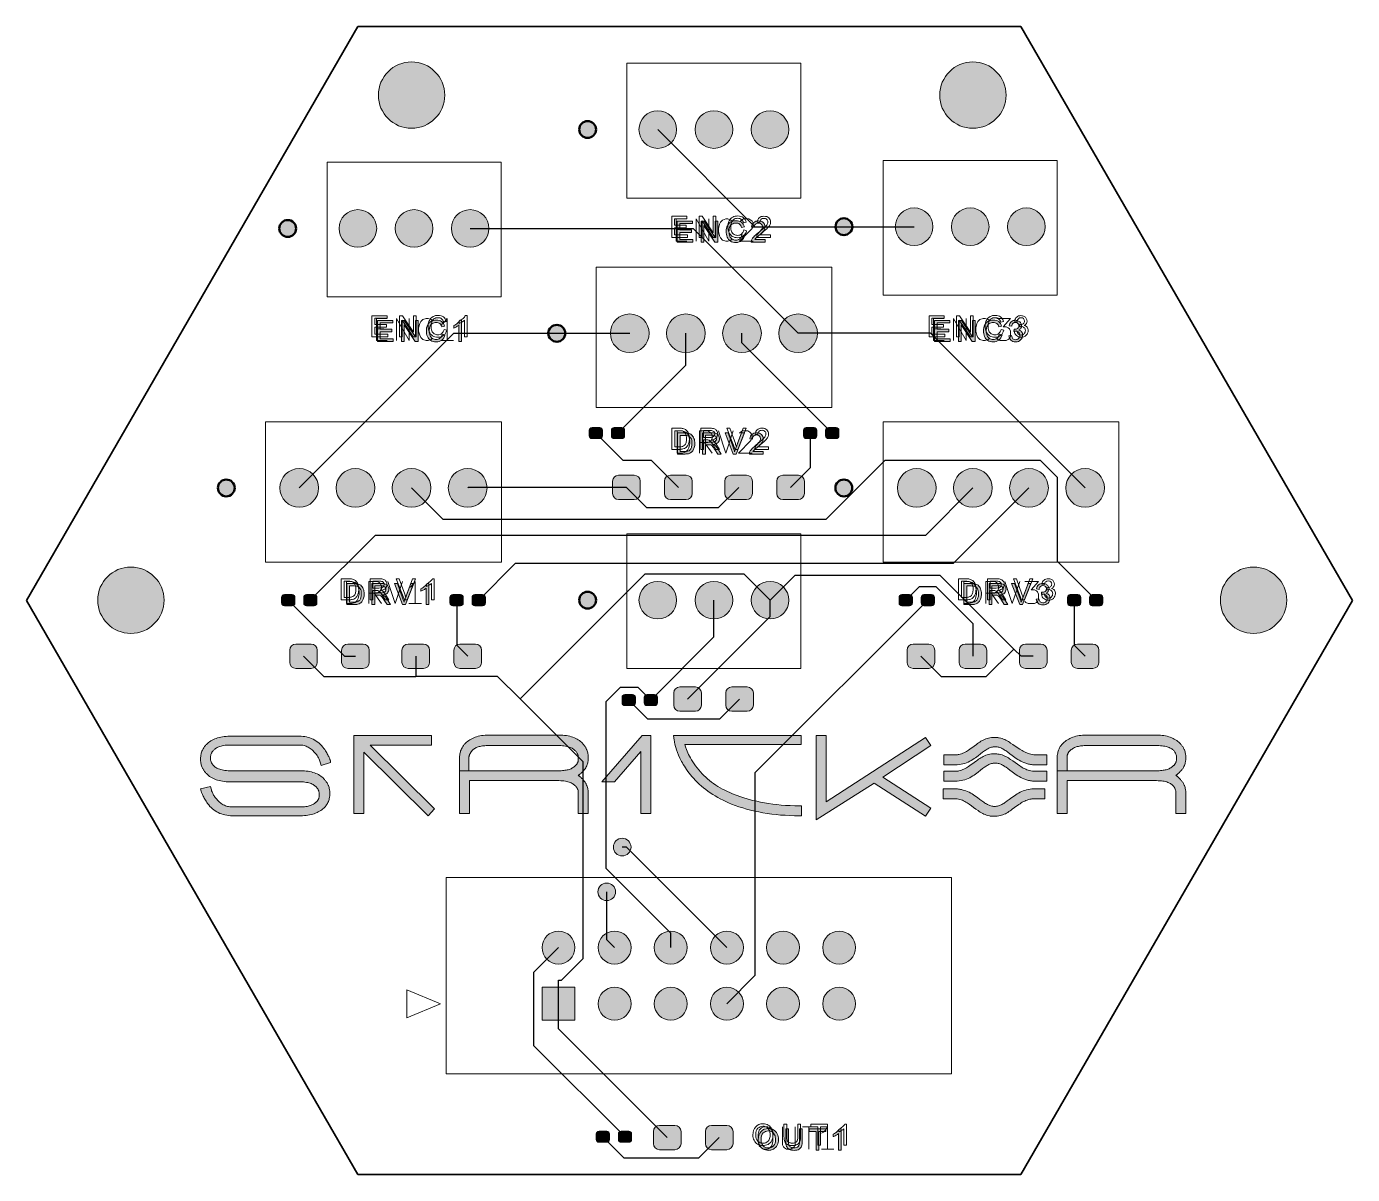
# Model space of a CAD drawing. Header units: inches. Extents: x 0.01 to 2.37, y 0.18 to 2.22.
import ezdxf

# ---------------------------------------------------------------- set-up
doc = ezdxf.new("R2010")
doc.units = ezdxf.units.IN
doc.header["$MEASUREMENT"] = 0
doc.layers.add('Layer 1', color=7, linetype='Continuous', lineweight=0)

# ---------------------------------------------------------------- blocks, each defined once
blk = doc.blocks.new('Block_2')
at = {"layer": 'Layer 1', "transparency": 33554687}
h = blk.add_hatch(color=7, dxfattribs=at)
edge = h.paths.add_edge_path()
edge.add_spline(control_points=[(1.251, 1.4137), (1.251, 1.4137), (1.2518, 1.4179), (1.2518, 1.4179), (1.2518, 1.4179), (1.2541, 1.4214), (1.2541, 1.4214), (1.2541, 1.4214), (1.2576, 1.4237), (1.2576, 1.4237), (1.2576, 1.4237), (1.2618, 1.4245), (1.2618, 1.4245), (1.2618, 1.4245), (1.2893, 1.4245), (1.2893, 1.4245), (1.2893, 1.4245), (1.2935, 1.4237), (1.2935, 1.4237), (1.2935, 1.4237), (1.297, 1.4214), (1.297, 1.4214), (1.297, 1.4214), (1.2993, 1.4179), (1.2993, 1.4179), (1.2993, 1.4179), (1.3002, 1.4137), (1.3002, 1.4137), (1.3002, 1.4137), (1.3002, 1.3921), (1.3002, 1.3921), (1.3002, 1.3921), (1.2993, 1.3879), (1.2993, 1.3879), (1.2993, 1.3879), (1.297, 1.3844), (1.297, 1.3844), (1.297, 1.3844), (1.2935, 1.3821), (1.2935, 1.3821), (1.2935, 1.3821), (1.2893, 1.3812), (1.2893, 1.3812), (1.2893, 1.3812), (1.2618, 1.3812), (1.2618, 1.3812), (1.2618, 1.3812), (1.2576, 1.3821), (1.2576, 1.3821), (1.2576, 1.3821), (1.2541, 1.3844), (1.2541, 1.3844), (1.2541, 1.3844), (1.2518, 1.3879), (1.2518, 1.3879), (1.2518, 1.3879), (1.251, 1.3921), (1.251, 1.3921), (1.251, 1.3921), (1.251, 1.4137), (1.251, 1.4137)], knot_values=[0, 0, 0, 0, 1, 1, 1, 2, 2, 2, 3, 3, 3, 4, 4, 4, 5, 5, 5, 6, 6, 6, 7, 7, 7, 8, 8, 8, 9, 9, 9, 10, 10, 10, 11, 11, 11, 12, 12, 12, 13, 13, 13, 14, 14, 14, 15, 15, 15, 16, 16, 16, 17, 17, 17, 18, 18, 18, 19, 19, 19, 20, 20, 20, 20], degree=3, periodic=0)
h = blk.add_hatch(color=7, dxfattribs=at)
edge = h.paths.add_edge_path()
edge.add_spline(control_points=[(1.3435, 1.4137), (1.3435, 1.4137), (1.3443, 1.4179), (1.3443, 1.4179), (1.3443, 1.4179), (1.3466, 1.4214), (1.3466, 1.4214), (1.3466, 1.4214), (1.3502, 1.4237), (1.3502, 1.4237), (1.3502, 1.4237), (1.3543, 1.4245), (1.3543, 1.4245), (1.3543, 1.4245), (1.3819, 1.4245), (1.3819, 1.4245), (1.3819, 1.4245), (1.386, 1.4237), (1.386, 1.4237), (1.386, 1.4237), (1.3895, 1.4214), (1.3895, 1.4214), (1.3895, 1.4214), (1.3919, 1.4179), (1.3919, 1.4179), (1.3919, 1.4179), (1.3927, 1.4137), (1.3927, 1.4137), (1.3927, 1.4137), (1.3927, 1.3921), (1.3927, 1.3921), (1.3927, 1.3921), (1.3919, 1.3879), (1.3919, 1.3879), (1.3919, 1.3879), (1.3895, 1.3844), (1.3895, 1.3844), (1.3895, 1.3844), (1.386, 1.3821), (1.386, 1.3821), (1.386, 1.3821), (1.3819, 1.3812), (1.3819, 1.3812), (1.3819, 1.3812), (1.3543, 1.3812), (1.3543, 1.3812), (1.3543, 1.3812), (1.3502, 1.3821), (1.3502, 1.3821), (1.3502, 1.3821), (1.3466, 1.3844), (1.3466, 1.3844), (1.3466, 1.3844), (1.3443, 1.3879), (1.3443, 1.3879), (1.3443, 1.3879), (1.3435, 1.3921), (1.3435, 1.3921), (1.3435, 1.3921), (1.3435, 1.4137), (1.3435, 1.4137)], knot_values=[0, 0, 0, 0, 1, 1, 1, 2, 2, 2, 3, 3, 3, 4, 4, 4, 5, 5, 5, 6, 6, 6, 7, 7, 7, 8, 8, 8, 9, 9, 9, 10, 10, 10, 11, 11, 11, 12, 12, 12, 13, 13, 13, 14, 14, 14, 15, 15, 15, 16, 16, 16, 17, 17, 17, 18, 18, 18, 19, 19, 19, 20, 20, 20, 20], degree=3, periodic=0)
at = {"layer": 'Layer 1'}
for points in [[(1.251, 1.4137), (1.251, 1.4137), (1.2518, 1.4179), (1.2518, 1.4179), (1.2518, 1.4179), (1.2541, 1.4214), (1.2541, 1.4214), (1.2541, 1.4214), (1.2576, 1.4237), (1.2576, 1.4237), (1.2576, 1.4237), (1.2618, 1.4245), (1.2618, 1.4245), (1.2618, 1.4245), (1.2893, 1.4245), (1.2893, 1.4245), (1.2893, 1.4245), (1.2935, 1.4237), (1.2935, 1.4237), (1.2935, 1.4237), (1.297, 1.4214), (1.297, 1.4214), (1.297, 1.4214), (1.2993, 1.4179), (1.2993, 1.4179), (1.2993, 1.4179), (1.3002, 1.4137), (1.3002, 1.4137), (1.3002, 1.4137), (1.3002, 1.3921), (1.3002, 1.3921), (1.3002, 1.3921), (1.2993, 1.3879), (1.2993, 1.3879), (1.2993, 1.3879), (1.297, 1.3844), (1.297, 1.3844), (1.297, 1.3844), (1.2935, 1.3821), (1.2935, 1.3821), (1.2935, 1.3821), (1.2893, 1.3812), (1.2893, 1.3812), (1.2893, 1.3812), (1.2618, 1.3812), (1.2618, 1.3812), (1.2618, 1.3812), (1.2576, 1.3821), (1.2576, 1.3821), (1.2576, 1.3821), (1.2541, 1.3844), (1.2541, 1.3844), (1.2541, 1.3844), (1.2518, 1.3879), (1.2518, 1.3879), (1.2518, 1.3879), (1.251, 1.3921), (1.251, 1.3921), (1.251, 1.3921), (1.251, 1.4137), (1.251, 1.4137)], [(1.3435, 1.4137), (1.3435, 1.4137), (1.3443, 1.4179), (1.3443, 1.4179), (1.3443, 1.4179), (1.3466, 1.4214), (1.3466, 1.4214), (1.3466, 1.4214), (1.3502, 1.4237), (1.3502, 1.4237), (1.3502, 1.4237), (1.3543, 1.4245), (1.3543, 1.4245), (1.3543, 1.4245), (1.3819, 1.4245), (1.3819, 1.4245), (1.3819, 1.4245), (1.386, 1.4237), (1.386, 1.4237), (1.386, 1.4237), (1.3895, 1.4214), (1.3895, 1.4214), (1.3895, 1.4214), (1.3919, 1.4179), (1.3919, 1.4179), (1.3919, 1.4179), (1.3927, 1.4137), (1.3927, 1.4137), (1.3927, 1.4137), (1.3927, 1.3921), (1.3927, 1.3921), (1.3927, 1.3921), (1.3919, 1.3879), (1.3919, 1.3879), (1.3919, 1.3879), (1.3895, 1.3844), (1.3895, 1.3844), (1.3895, 1.3844), (1.386, 1.3821), (1.386, 1.3821), (1.386, 1.3821), (1.3819, 1.3812), (1.3819, 1.3812), (1.3819, 1.3812), (1.3543, 1.3812), (1.3543, 1.3812), (1.3543, 1.3812), (1.3502, 1.3821), (1.3502, 1.3821), (1.3502, 1.3821), (1.3466, 1.3844), (1.3466, 1.3844), (1.3466, 1.3844), (1.3443, 1.3879), (1.3443, 1.3879), (1.3443, 1.3879), (1.3435, 1.3921), (1.3435, 1.3921), (1.3435, 1.3921), (1.3435, 1.4137), (1.3435, 1.4137)]]:
    blk.add_open_spline(points, degree=3, knots=[0, 0, 0, 0, 1, 1, 1, 2, 2, 2, 3, 3, 3, 4, 4, 4, 5, 5, 5, 6, 6, 6, 7, 7, 7, 8, 8, 8, 9, 9, 9, 10, 10, 10, 11, 11, 11, 12, 12, 12, 13, 13, 13, 14, 14, 14, 15, 15, 15, 16, 16, 16, 17, 17, 17, 18, 18, 18, 19, 19, 19, 20, 20, 20, 20], dxfattribs=at)
blk = doc.blocks.new('Block_3')
at = {"layer": 'Layer 1', "transparency": 33554687}
h = blk.add_hatch(color=7, dxfattribs=at)
edge = h.paths.add_edge_path()
edge.add_spline(control_points=[(1.8613, 1.2067), (1.8613, 1.2067), (1.8617, 1.2086), (1.8617, 1.2086), (1.8617, 1.2086), (1.8628, 1.2102), (1.8628, 1.2102), (1.8628, 1.2102), (1.8644, 1.2113), (1.8644, 1.2113), (1.8644, 1.2113), (1.8663, 1.2117), (1.8663, 1.2117), (1.8663, 1.2117), (1.88, 1.2117), (1.88, 1.2117), (1.88, 1.2117), (1.8819, 1.2113), (1.8819, 1.2113), (1.8819, 1.2113), (1.8835, 1.2102), (1.8835, 1.2102), (1.8835, 1.2102), (1.8846, 1.2086), (1.8846, 1.2086), (1.8846, 1.2086), (1.885, 1.2067), (1.885, 1.2067), (1.885, 1.2067), (1.885, 1.1969), (1.885, 1.1969), (1.885, 1.1969), (1.8846, 1.195), (1.8846, 1.195), (1.8846, 1.195), (1.8835, 1.1934), (1.8835, 1.1934), (1.8835, 1.1934), (1.8819, 1.1924), (1.8819, 1.1924), (1.8819, 1.1924), (1.88, 1.192), (1.88, 1.192), (1.88, 1.192), (1.8663, 1.192), (1.8663, 1.192), (1.8663, 1.192), (1.8644, 1.1924), (1.8644, 1.1924), (1.8644, 1.1924), (1.8628, 1.1934), (1.8628, 1.1934), (1.8628, 1.1934), (1.8617, 1.195), (1.8617, 1.195), (1.8617, 1.195), (1.8613, 1.1969), (1.8613, 1.1969), (1.8613, 1.1969), (1.8613, 1.2067), (1.8613, 1.2067)], knot_values=[0, 0, 0, 0, 1, 1, 1, 2, 2, 2, 3, 3, 3, 4, 4, 4, 5, 5, 5, 6, 6, 6, 7, 7, 7, 8, 8, 8, 9, 9, 9, 10, 10, 10, 11, 11, 11, 12, 12, 12, 13, 13, 13, 14, 14, 14, 15, 15, 15, 16, 16, 16, 17, 17, 17, 18, 18, 18, 19, 19, 19, 20, 20, 20, 20], degree=3, periodic=0)
h = blk.add_hatch(color=7, dxfattribs=at)
edge = h.paths.add_edge_path()
edge.add_spline(control_points=[(1.9007, 1.2067), (1.9007, 1.2067), (1.9011, 1.2086), (1.9011, 1.2086), (1.9011, 1.2086), (1.9022, 1.2102), (1.9022, 1.2102), (1.9022, 1.2102), (1.9038, 1.2113), (1.9038, 1.2113), (1.9038, 1.2113), (1.9056, 1.2117), (1.9056, 1.2117), (1.9056, 1.2117), (1.9194, 1.2117), (1.9194, 1.2117), (1.9194, 1.2117), (1.9213, 1.2113), (1.9213, 1.2113), (1.9213, 1.2113), (1.9229, 1.2102), (1.9229, 1.2102), (1.9229, 1.2102), (1.924, 1.2086), (1.924, 1.2086), (1.924, 1.2086), (1.9243, 1.2067), (1.9243, 1.2067), (1.9243, 1.2067), (1.9243, 1.1969), (1.9243, 1.1969), (1.9243, 1.1969), (1.924, 1.195), (1.924, 1.195), (1.924, 1.195), (1.9229, 1.1934), (1.9229, 1.1934), (1.9229, 1.1934), (1.9213, 1.1924), (1.9213, 1.1924), (1.9213, 1.1924), (1.9194, 1.192), (1.9194, 1.192), (1.9194, 1.192), (1.9056, 1.192), (1.9056, 1.192), (1.9056, 1.192), (1.9038, 1.1924), (1.9038, 1.1924), (1.9038, 1.1924), (1.9022, 1.1934), (1.9022, 1.1934), (1.9022, 1.1934), (1.9011, 1.195), (1.9011, 1.195), (1.9011, 1.195), (1.9007, 1.1969), (1.9007, 1.1969), (1.9007, 1.1969), (1.9007, 1.2067), (1.9007, 1.2067)], knot_values=[0, 0, 0, 0, 1, 1, 1, 2, 2, 2, 3, 3, 3, 4, 4, 4, 5, 5, 5, 6, 6, 6, 7, 7, 7, 8, 8, 8, 9, 9, 9, 10, 10, 10, 11, 11, 11, 12, 12, 12, 13, 13, 13, 14, 14, 14, 15, 15, 15, 16, 16, 16, 17, 17, 17, 18, 18, 18, 19, 19, 19, 20, 20, 20, 20], degree=3, periodic=0)
at = {"layer": 'Layer 1'}
for points in [[(1.8613, 1.2067), (1.8613, 1.2067), (1.8617, 1.2086), (1.8617, 1.2086), (1.8617, 1.2086), (1.8628, 1.2102), (1.8628, 1.2102), (1.8628, 1.2102), (1.8644, 1.2113), (1.8644, 1.2113), (1.8644, 1.2113), (1.8663, 1.2117), (1.8663, 1.2117), (1.8663, 1.2117), (1.88, 1.2117), (1.88, 1.2117), (1.88, 1.2117), (1.8819, 1.2113), (1.8819, 1.2113), (1.8819, 1.2113), (1.8835, 1.2102), (1.8835, 1.2102), (1.8835, 1.2102), (1.8846, 1.2086), (1.8846, 1.2086), (1.8846, 1.2086), (1.885, 1.2067), (1.885, 1.2067), (1.885, 1.2067), (1.885, 1.1969), (1.885, 1.1969), (1.885, 1.1969), (1.8846, 1.195), (1.8846, 1.195), (1.8846, 1.195), (1.8835, 1.1934), (1.8835, 1.1934), (1.8835, 1.1934), (1.8819, 1.1924), (1.8819, 1.1924), (1.8819, 1.1924), (1.88, 1.192), (1.88, 1.192), (1.88, 1.192), (1.8663, 1.192), (1.8663, 1.192), (1.8663, 1.192), (1.8644, 1.1924), (1.8644, 1.1924), (1.8644, 1.1924), (1.8628, 1.1934), (1.8628, 1.1934), (1.8628, 1.1934), (1.8617, 1.195), (1.8617, 1.195), (1.8617, 1.195), (1.8613, 1.1969), (1.8613, 1.1969), (1.8613, 1.1969), (1.8613, 1.2067), (1.8613, 1.2067)], [(1.9007, 1.2067), (1.9007, 1.2067), (1.9011, 1.2086), (1.9011, 1.2086), (1.9011, 1.2086), (1.9022, 1.2102), (1.9022, 1.2102), (1.9022, 1.2102), (1.9038, 1.2113), (1.9038, 1.2113), (1.9038, 1.2113), (1.9056, 1.2117), (1.9056, 1.2117), (1.9056, 1.2117), (1.9194, 1.2117), (1.9194, 1.2117), (1.9194, 1.2117), (1.9213, 1.2113), (1.9213, 1.2113), (1.9213, 1.2113), (1.9229, 1.2102), (1.9229, 1.2102), (1.9229, 1.2102), (1.924, 1.2086), (1.924, 1.2086), (1.924, 1.2086), (1.9243, 1.2067), (1.9243, 1.2067), (1.9243, 1.2067), (1.9243, 1.1969), (1.9243, 1.1969), (1.9243, 1.1969), (1.924, 1.195), (1.924, 1.195), (1.924, 1.195), (1.9229, 1.1934), (1.9229, 1.1934), (1.9229, 1.1934), (1.9213, 1.1924), (1.9213, 1.1924), (1.9213, 1.1924), (1.9194, 1.192), (1.9194, 1.192), (1.9194, 1.192), (1.9056, 1.192), (1.9056, 1.192), (1.9056, 1.192), (1.9038, 1.1924), (1.9038, 1.1924), (1.9038, 1.1924), (1.9022, 1.1934), (1.9022, 1.1934), (1.9022, 1.1934), (1.9011, 1.195), (1.9011, 1.195), (1.9011, 1.195), (1.9007, 1.1969), (1.9007, 1.1969), (1.9007, 1.1969), (1.9007, 1.2067), (1.9007, 1.2067)]]:
    blk.add_open_spline(points, degree=3, knots=[0, 0, 0, 0, 1, 1, 1, 2, 2, 2, 3, 3, 3, 4, 4, 4, 5, 5, 5, 6, 6, 6, 7, 7, 7, 8, 8, 8, 9, 9, 9, 10, 10, 10, 11, 11, 11, 12, 12, 12, 13, 13, 13, 14, 14, 14, 15, 15, 15, 16, 16, 16, 17, 17, 17, 18, 18, 18, 19, 19, 19, 20, 20, 20, 20], dxfattribs=at)
blk = doc.blocks.new('Block_4')
at = {"layer": 'Layer 1', "transparency": 33554687}
h = blk.add_hatch(color=7, dxfattribs=at)
edge = h.paths.add_edge_path()
edge.add_spline(control_points=[(1.0219, 0.2506), (1.0219, 0.2506), (1.0223, 0.2524), (1.0223, 0.2524), (1.0223, 0.2524), (1.0233, 0.254), (1.0233, 0.254), (1.0233, 0.254), (1.0249, 0.2551), (1.0249, 0.2551), (1.0249, 0.2551), (1.0268, 0.2555), (1.0268, 0.2555), (1.0268, 0.2555), (1.0406, 0.2555), (1.0406, 0.2555), (1.0406, 0.2555), (1.0425, 0.2551), (1.0425, 0.2551), (1.0425, 0.2551), (1.0441, 0.254), (1.0441, 0.254), (1.0441, 0.254), (1.0451, 0.2524), (1.0451, 0.2524), (1.0451, 0.2524), (1.0455, 0.2506), (1.0455, 0.2506), (1.0455, 0.2506), (1.0455, 0.2407), (1.0455, 0.2407), (1.0455, 0.2407), (1.0451, 0.2388), (1.0451, 0.2388), (1.0451, 0.2388), (1.0441, 0.2372), (1.0441, 0.2372), (1.0441, 0.2372), (1.0425, 0.2362), (1.0425, 0.2362), (1.0425, 0.2362), (1.0406, 0.2358), (1.0406, 0.2358), (1.0406, 0.2358), (1.0268, 0.2358), (1.0268, 0.2358), (1.0268, 0.2358), (1.0249, 0.2362), (1.0249, 0.2362), (1.0249, 0.2362), (1.0233, 0.2372), (1.0233, 0.2372), (1.0233, 0.2372), (1.0223, 0.2388), (1.0223, 0.2388), (1.0223, 0.2388), (1.0219, 0.2407), (1.0219, 0.2407), (1.0219, 0.2407), (1.0219, 0.2506), (1.0219, 0.2506)], knot_values=[0, 0, 0, 0, 1, 1, 1, 2, 2, 2, 3, 3, 3, 4, 4, 4, 5, 5, 5, 6, 6, 6, 7, 7, 7, 8, 8, 8, 9, 9, 9, 10, 10, 10, 11, 11, 11, 12, 12, 12, 13, 13, 13, 14, 14, 14, 15, 15, 15, 16, 16, 16, 17, 17, 17, 18, 18, 18, 19, 19, 19, 20, 20, 20, 20], degree=3, periodic=0)
h = blk.add_hatch(color=7, dxfattribs=at)
edge = h.paths.add_edge_path()
edge.add_spline(control_points=[(1.0613, 0.2506), (1.0613, 0.2506), (1.0616, 0.2524), (1.0616, 0.2524), (1.0616, 0.2524), (1.0627, 0.254), (1.0627, 0.254), (1.0627, 0.254), (1.0643, 0.2551), (1.0643, 0.2551), (1.0643, 0.2551), (1.0662, 0.2555), (1.0662, 0.2555), (1.0662, 0.2555), (1.08, 0.2555), (1.08, 0.2555), (1.08, 0.2555), (1.0818, 0.2551), (1.0818, 0.2551), (1.0818, 0.2551), (1.0834, 0.254), (1.0834, 0.254), (1.0834, 0.254), (1.0845, 0.2524), (1.0845, 0.2524), (1.0845, 0.2524), (1.0849, 0.2506), (1.0849, 0.2506), (1.0849, 0.2506), (1.0849, 0.2407), (1.0849, 0.2407), (1.0849, 0.2407), (1.0845, 0.2388), (1.0845, 0.2388), (1.0845, 0.2388), (1.0834, 0.2372), (1.0834, 0.2372), (1.0834, 0.2372), (1.0818, 0.2362), (1.0818, 0.2362), (1.0818, 0.2362), (1.08, 0.2358), (1.08, 0.2358), (1.08, 0.2358), (1.0662, 0.2358), (1.0662, 0.2358), (1.0662, 0.2358), (1.0643, 0.2362), (1.0643, 0.2362), (1.0643, 0.2362), (1.0627, 0.2372), (1.0627, 0.2372), (1.0627, 0.2372), (1.0616, 0.2388), (1.0616, 0.2388), (1.0616, 0.2388), (1.0613, 0.2407), (1.0613, 0.2407), (1.0613, 0.2407), (1.0613, 0.2506), (1.0613, 0.2506)], knot_values=[0, 0, 0, 0, 1, 1, 1, 2, 2, 2, 3, 3, 3, 4, 4, 4, 5, 5, 5, 6, 6, 6, 7, 7, 7, 8, 8, 8, 9, 9, 9, 10, 10, 10, 11, 11, 11, 12, 12, 12, 13, 13, 13, 14, 14, 14, 15, 15, 15, 16, 16, 16, 17, 17, 17, 18, 18, 18, 19, 19, 19, 20, 20, 20, 20], degree=3, periodic=0)
at = {"layer": 'Layer 1'}
for points in [[(1.0219, 0.2506), (1.0219, 0.2506), (1.0223, 0.2524), (1.0223, 0.2524), (1.0223, 0.2524), (1.0233, 0.254), (1.0233, 0.254), (1.0233, 0.254), (1.0249, 0.2551), (1.0249, 0.2551), (1.0249, 0.2551), (1.0268, 0.2555), (1.0268, 0.2555), (1.0268, 0.2555), (1.0406, 0.2555), (1.0406, 0.2555), (1.0406, 0.2555), (1.0425, 0.2551), (1.0425, 0.2551), (1.0425, 0.2551), (1.0441, 0.254), (1.0441, 0.254), (1.0441, 0.254), (1.0451, 0.2524), (1.0451, 0.2524), (1.0451, 0.2524), (1.0455, 0.2506), (1.0455, 0.2506), (1.0455, 0.2506), (1.0455, 0.2407), (1.0455, 0.2407), (1.0455, 0.2407), (1.0451, 0.2388), (1.0451, 0.2388), (1.0451, 0.2388), (1.0441, 0.2372), (1.0441, 0.2372), (1.0441, 0.2372), (1.0425, 0.2362), (1.0425, 0.2362), (1.0425, 0.2362), (1.0406, 0.2358), (1.0406, 0.2358), (1.0406, 0.2358), (1.0268, 0.2358), (1.0268, 0.2358), (1.0268, 0.2358), (1.0249, 0.2362), (1.0249, 0.2362), (1.0249, 0.2362), (1.0233, 0.2372), (1.0233, 0.2372), (1.0233, 0.2372), (1.0223, 0.2388), (1.0223, 0.2388), (1.0223, 0.2388), (1.0219, 0.2407), (1.0219, 0.2407), (1.0219, 0.2407), (1.0219, 0.2506), (1.0219, 0.2506)], [(1.0613, 0.2506), (1.0613, 0.2506), (1.0616, 0.2524), (1.0616, 0.2524), (1.0616, 0.2524), (1.0627, 0.254), (1.0627, 0.254), (1.0627, 0.254), (1.0643, 0.2551), (1.0643, 0.2551), (1.0643, 0.2551), (1.0662, 0.2555), (1.0662, 0.2555), (1.0662, 0.2555), (1.08, 0.2555), (1.08, 0.2555), (1.08, 0.2555), (1.0818, 0.2551), (1.0818, 0.2551), (1.0818, 0.2551), (1.0834, 0.254), (1.0834, 0.254), (1.0834, 0.254), (1.0845, 0.2524), (1.0845, 0.2524), (1.0845, 0.2524), (1.0849, 0.2506), (1.0849, 0.2506), (1.0849, 0.2506), (1.0849, 0.2407), (1.0849, 0.2407), (1.0849, 0.2407), (1.0845, 0.2388), (1.0845, 0.2388), (1.0845, 0.2388), (1.0834, 0.2372), (1.0834, 0.2372), (1.0834, 0.2372), (1.0818, 0.2362), (1.0818, 0.2362), (1.0818, 0.2362), (1.08, 0.2358), (1.08, 0.2358), (1.08, 0.2358), (1.0662, 0.2358), (1.0662, 0.2358), (1.0662, 0.2358), (1.0643, 0.2362), (1.0643, 0.2362), (1.0643, 0.2362), (1.0627, 0.2372), (1.0627, 0.2372), (1.0627, 0.2372), (1.0616, 0.2388), (1.0616, 0.2388), (1.0616, 0.2388), (1.0613, 0.2407), (1.0613, 0.2407), (1.0613, 0.2407), (1.0613, 0.2506), (1.0613, 0.2506)]]:
    blk.add_open_spline(points, degree=3, knots=[0, 0, 0, 0, 1, 1, 1, 2, 2, 2, 3, 3, 3, 4, 4, 4, 5, 5, 5, 6, 6, 6, 7, 7, 7, 8, 8, 8, 9, 9, 9, 10, 10, 10, 11, 11, 11, 12, 12, 12, 13, 13, 13, 14, 14, 14, 15, 15, 15, 16, 16, 16, 17, 17, 17, 18, 18, 18, 19, 19, 19, 20, 20, 20, 20], dxfattribs=at)
blk = doc.blocks.new('Block_5')
at = {"layer": 'Layer 1', "transparency": 33554687}
h = blk.add_hatch(color=7, dxfattribs=at)
edge = h.paths.add_edge_path()
edge.add_spline(control_points=[(1.5757, 1.1127), (1.5757, 1.1127), (1.5765, 1.1168), (1.5765, 1.1168), (1.5765, 1.1168), (1.5789, 1.1203), (1.5789, 1.1203), (1.5789, 1.1203), (1.5824, 1.1227), (1.5824, 1.1227), (1.5824, 1.1227), (1.5865, 1.1235), (1.5865, 1.1235), (1.5865, 1.1235), (1.6141, 1.1235), (1.6141, 1.1235), (1.6141, 1.1235), (1.6182, 1.1227), (1.6182, 1.1227), (1.6182, 1.1227), (1.6218, 1.1203), (1.6218, 1.1203), (1.6218, 1.1203), (1.6241, 1.1168), (1.6241, 1.1168), (1.6241, 1.1168), (1.6249, 1.1127), (1.6249, 1.1127), (1.6249, 1.1127), (1.6249, 1.091), (1.6249, 1.091), (1.6249, 1.091), (1.6241, 1.0869), (1.6241, 1.0869), (1.6241, 1.0869), (1.6218, 1.0833), (1.6218, 1.0833), (1.6218, 1.0833), (1.6182, 1.081), (1.6182, 1.081), (1.6182, 1.081), (1.6141, 1.0802), (1.6141, 1.0802), (1.6141, 1.0802), (1.5865, 1.0802), (1.5865, 1.0802), (1.5865, 1.0802), (1.5824, 1.081), (1.5824, 1.081), (1.5824, 1.081), (1.5789, 1.0833), (1.5789, 1.0833), (1.5789, 1.0833), (1.5765, 1.0869), (1.5765, 1.0869), (1.5765, 1.0869), (1.5757, 1.091), (1.5757, 1.091), (1.5757, 1.091), (1.5757, 1.1127), (1.5757, 1.1127)], knot_values=[0, 0, 0, 0, 1, 1, 1, 2, 2, 2, 3, 3, 3, 4, 4, 4, 5, 5, 5, 6, 6, 6, 7, 7, 7, 8, 8, 8, 9, 9, 9, 10, 10, 10, 11, 11, 11, 12, 12, 12, 13, 13, 13, 14, 14, 14, 15, 15, 15, 16, 16, 16, 17, 17, 17, 18, 18, 18, 19, 19, 19, 20, 20, 20, 20], degree=3, periodic=0)
h = blk.add_hatch(color=7, dxfattribs=at)
edge = h.paths.add_edge_path()
edge.add_spline(control_points=[(1.6682, 1.1127), (1.6682, 1.1127), (1.6691, 1.1168), (1.6691, 1.1168), (1.6691, 1.1168), (1.6714, 1.1203), (1.6714, 1.1203), (1.6714, 1.1203), (1.6749, 1.1227), (1.6749, 1.1227), (1.6749, 1.1227), (1.6791, 1.1235), (1.6791, 1.1235), (1.6791, 1.1235), (1.7066, 1.1235), (1.7066, 1.1235), (1.7066, 1.1235), (1.7108, 1.1227), (1.7108, 1.1227), (1.7108, 1.1227), (1.7143, 1.1203), (1.7143, 1.1203), (1.7143, 1.1203), (1.7166, 1.1168), (1.7166, 1.1168), (1.7166, 1.1168), (1.7174, 1.1127), (1.7174, 1.1127), (1.7174, 1.1127), (1.7174, 1.091), (1.7174, 1.091), (1.7174, 1.091), (1.7166, 1.0869), (1.7166, 1.0869), (1.7166, 1.0869), (1.7143, 1.0833), (1.7143, 1.0833), (1.7143, 1.0833), (1.7108, 1.081), (1.7108, 1.081), (1.7108, 1.081), (1.7066, 1.0802), (1.7066, 1.0802), (1.7066, 1.0802), (1.6791, 1.0802), (1.6791, 1.0802), (1.6791, 1.0802), (1.6749, 1.081), (1.6749, 1.081), (1.6749, 1.081), (1.6714, 1.0833), (1.6714, 1.0833), (1.6714, 1.0833), (1.6691, 1.0869), (1.6691, 1.0869), (1.6691, 1.0869), (1.6682, 1.091), (1.6682, 1.091), (1.6682, 1.091), (1.6682, 1.1127), (1.6682, 1.1127)], knot_values=[0, 0, 0, 0, 1, 1, 1, 2, 2, 2, 3, 3, 3, 4, 4, 4, 5, 5, 5, 6, 6, 6, 7, 7, 7, 8, 8, 8, 9, 9, 9, 10, 10, 10, 11, 11, 11, 12, 12, 12, 13, 13, 13, 14, 14, 14, 15, 15, 15, 16, 16, 16, 17, 17, 17, 18, 18, 18, 19, 19, 19, 20, 20, 20, 20], degree=3, periodic=0)
at = {"layer": 'Layer 1'}
for points in [[(1.5757, 1.1127), (1.5757, 1.1127), (1.5765, 1.1168), (1.5765, 1.1168), (1.5765, 1.1168), (1.5789, 1.1203), (1.5789, 1.1203), (1.5789, 1.1203), (1.5824, 1.1227), (1.5824, 1.1227), (1.5824, 1.1227), (1.5865, 1.1235), (1.5865, 1.1235), (1.5865, 1.1235), (1.6141, 1.1235), (1.6141, 1.1235), (1.6141, 1.1235), (1.6182, 1.1227), (1.6182, 1.1227), (1.6182, 1.1227), (1.6218, 1.1203), (1.6218, 1.1203), (1.6218, 1.1203), (1.6241, 1.1168), (1.6241, 1.1168), (1.6241, 1.1168), (1.6249, 1.1127), (1.6249, 1.1127), (1.6249, 1.1127), (1.6249, 1.091), (1.6249, 1.091), (1.6249, 1.091), (1.6241, 1.0869), (1.6241, 1.0869), (1.6241, 1.0869), (1.6218, 1.0833), (1.6218, 1.0833), (1.6218, 1.0833), (1.6182, 1.081), (1.6182, 1.081), (1.6182, 1.081), (1.6141, 1.0802), (1.6141, 1.0802), (1.6141, 1.0802), (1.5865, 1.0802), (1.5865, 1.0802), (1.5865, 1.0802), (1.5824, 1.081), (1.5824, 1.081), (1.5824, 1.081), (1.5789, 1.0833), (1.5789, 1.0833), (1.5789, 1.0833), (1.5765, 1.0869), (1.5765, 1.0869), (1.5765, 1.0869), (1.5757, 1.091), (1.5757, 1.091), (1.5757, 1.091), (1.5757, 1.1127), (1.5757, 1.1127)], [(1.6682, 1.1127), (1.6682, 1.1127), (1.6691, 1.1168), (1.6691, 1.1168), (1.6691, 1.1168), (1.6714, 1.1203), (1.6714, 1.1203), (1.6714, 1.1203), (1.6749, 1.1227), (1.6749, 1.1227), (1.6749, 1.1227), (1.6791, 1.1235), (1.6791, 1.1235), (1.6791, 1.1235), (1.7066, 1.1235), (1.7066, 1.1235), (1.7066, 1.1235), (1.7108, 1.1227), (1.7108, 1.1227), (1.7108, 1.1227), (1.7143, 1.1203), (1.7143, 1.1203), (1.7143, 1.1203), (1.7166, 1.1168), (1.7166, 1.1168), (1.7166, 1.1168), (1.7174, 1.1127), (1.7174, 1.1127), (1.7174, 1.1127), (1.7174, 1.091), (1.7174, 1.091), (1.7174, 1.091), (1.7166, 1.0869), (1.7166, 1.0869), (1.7166, 1.0869), (1.7143, 1.0833), (1.7143, 1.0833), (1.7143, 1.0833), (1.7108, 1.081), (1.7108, 1.081), (1.7108, 1.081), (1.7066, 1.0802), (1.7066, 1.0802), (1.7066, 1.0802), (1.6791, 1.0802), (1.6791, 1.0802), (1.6791, 1.0802), (1.6749, 1.081), (1.6749, 1.081), (1.6749, 1.081), (1.6714, 1.0833), (1.6714, 1.0833), (1.6714, 1.0833), (1.6691, 1.0869), (1.6691, 1.0869), (1.6691, 1.0869), (1.6682, 1.091), (1.6682, 1.091), (1.6682, 1.091), (1.6682, 1.1127), (1.6682, 1.1127)]]:
    blk.add_open_spline(points, degree=3, knots=[0, 0, 0, 0, 1, 1, 1, 2, 2, 2, 3, 3, 3, 4, 4, 4, 5, 5, 5, 6, 6, 6, 7, 7, 7, 8, 8, 8, 9, 9, 9, 10, 10, 10, 11, 11, 11, 12, 12, 12, 13, 13, 13, 14, 14, 14, 15, 15, 15, 16, 16, 16, 17, 17, 17, 18, 18, 18, 19, 19, 19, 20, 20, 20, 20], dxfattribs=at)
blk = doc.blocks.new('Block_6')
at = {"layer": 'Layer 1', "transparency": 33554687}
h = blk.add_hatch(color=7, dxfattribs=at)
edge = h.paths.add_edge_path()
edge.add_spline(control_points=[(1.3911, 1.5045), (1.3911, 1.5045), (1.3915, 1.5064), (1.3915, 1.5064), (1.3915, 1.5064), (1.3926, 1.508), (1.3926, 1.508), (1.3926, 1.508), (1.3942, 1.5091), (1.3942, 1.5091), (1.3942, 1.5091), (1.3961, 1.5094), (1.3961, 1.5094), (1.3961, 1.5094), (1.4098, 1.5094), (1.4098, 1.5094), (1.4098, 1.5094), (1.4117, 1.5091), (1.4117, 1.5091), (1.4117, 1.5091), (1.4133, 1.508), (1.4133, 1.508), (1.4133, 1.508), (1.4144, 1.5064), (1.4144, 1.5064), (1.4144, 1.5064), (1.4148, 1.5045), (1.4148, 1.5045), (1.4148, 1.5045), (1.4148, 1.4947), (1.4148, 1.4947), (1.4148, 1.4947), (1.4144, 1.4928), (1.4144, 1.4928), (1.4144, 1.4928), (1.4133, 1.4912), (1.4133, 1.4912), (1.4133, 1.4912), (1.4117, 1.4901), (1.4117, 1.4901), (1.4117, 1.4901), (1.4098, 1.4898), (1.4098, 1.4898), (1.4098, 1.4898), (1.3961, 1.4898), (1.3961, 1.4898), (1.3961, 1.4898), (1.3942, 1.4901), (1.3942, 1.4901), (1.3942, 1.4901), (1.3926, 1.4912), (1.3926, 1.4912), (1.3926, 1.4912), (1.3915, 1.4928), (1.3915, 1.4928), (1.3915, 1.4928), (1.3911, 1.4947), (1.3911, 1.4947), (1.3911, 1.4947), (1.3911, 1.5045), (1.3911, 1.5045)], knot_values=[0, 0, 0, 0, 1, 1, 1, 2, 2, 2, 3, 3, 3, 4, 4, 4, 5, 5, 5, 6, 6, 6, 7, 7, 7, 8, 8, 8, 9, 9, 9, 10, 10, 10, 11, 11, 11, 12, 12, 12, 13, 13, 13, 14, 14, 14, 15, 15, 15, 16, 16, 16, 17, 17, 17, 18, 18, 18, 19, 19, 19, 20, 20, 20, 20], degree=3, periodic=0)
h = blk.add_hatch(color=7, dxfattribs=at)
edge = h.paths.add_edge_path()
edge.add_spline(control_points=[(1.4305, 1.5045), (1.4305, 1.5045), (1.4309, 1.5064), (1.4309, 1.5064), (1.4309, 1.5064), (1.432, 1.508), (1.432, 1.508), (1.432, 1.508), (1.4336, 1.5091), (1.4336, 1.5091), (1.4336, 1.5091), (1.4354, 1.5094), (1.4354, 1.5094), (1.4354, 1.5094), (1.4492, 1.5094), (1.4492, 1.5094), (1.4492, 1.5094), (1.4511, 1.5091), (1.4511, 1.5091), (1.4511, 1.5091), (1.4527, 1.508), (1.4527, 1.508), (1.4527, 1.508), (1.4538, 1.5064), (1.4538, 1.5064), (1.4538, 1.5064), (1.4541, 1.5045), (1.4541, 1.5045), (1.4541, 1.5045), (1.4541, 1.4947), (1.4541, 1.4947), (1.4541, 1.4947), (1.4538, 1.4928), (1.4538, 1.4928), (1.4538, 1.4928), (1.4527, 1.4912), (1.4527, 1.4912), (1.4527, 1.4912), (1.4511, 1.4901), (1.4511, 1.4901), (1.4511, 1.4901), (1.4492, 1.4898), (1.4492, 1.4898), (1.4492, 1.4898), (1.4354, 1.4898), (1.4354, 1.4898), (1.4354, 1.4898), (1.4336, 1.4901), (1.4336, 1.4901), (1.4336, 1.4901), (1.432, 1.4912), (1.432, 1.4912), (1.432, 1.4912), (1.4309, 1.4928), (1.4309, 1.4928), (1.4309, 1.4928), (1.4305, 1.4947), (1.4305, 1.4947), (1.4305, 1.4947), (1.4305, 1.5045), (1.4305, 1.5045)], knot_values=[0, 0, 0, 0, 1, 1, 1, 2, 2, 2, 3, 3, 3, 4, 4, 4, 5, 5, 5, 6, 6, 6, 7, 7, 7, 8, 8, 8, 9, 9, 9, 10, 10, 10, 11, 11, 11, 12, 12, 12, 13, 13, 13, 14, 14, 14, 15, 15, 15, 16, 16, 16, 17, 17, 17, 18, 18, 18, 19, 19, 19, 20, 20, 20, 20], degree=3, periodic=0)
at = {"layer": 'Layer 1'}
for points in [[(1.3911, 1.5045), (1.3911, 1.5045), (1.3915, 1.5064), (1.3915, 1.5064), (1.3915, 1.5064), (1.3926, 1.508), (1.3926, 1.508), (1.3926, 1.508), (1.3942, 1.5091), (1.3942, 1.5091), (1.3942, 1.5091), (1.3961, 1.5094), (1.3961, 1.5094), (1.3961, 1.5094), (1.4098, 1.5094), (1.4098, 1.5094), (1.4098, 1.5094), (1.4117, 1.5091), (1.4117, 1.5091), (1.4117, 1.5091), (1.4133, 1.508), (1.4133, 1.508), (1.4133, 1.508), (1.4144, 1.5064), (1.4144, 1.5064), (1.4144, 1.5064), (1.4148, 1.5045), (1.4148, 1.5045), (1.4148, 1.5045), (1.4148, 1.4947), (1.4148, 1.4947), (1.4148, 1.4947), (1.4144, 1.4928), (1.4144, 1.4928), (1.4144, 1.4928), (1.4133, 1.4912), (1.4133, 1.4912), (1.4133, 1.4912), (1.4117, 1.4901), (1.4117, 1.4901), (1.4117, 1.4901), (1.4098, 1.4898), (1.4098, 1.4898), (1.4098, 1.4898), (1.3961, 1.4898), (1.3961, 1.4898), (1.3961, 1.4898), (1.3942, 1.4901), (1.3942, 1.4901), (1.3942, 1.4901), (1.3926, 1.4912), (1.3926, 1.4912), (1.3926, 1.4912), (1.3915, 1.4928), (1.3915, 1.4928), (1.3915, 1.4928), (1.3911, 1.4947), (1.3911, 1.4947), (1.3911, 1.4947), (1.3911, 1.5045), (1.3911, 1.5045)], [(1.4305, 1.5045), (1.4305, 1.5045), (1.4309, 1.5064), (1.4309, 1.5064), (1.4309, 1.5064), (1.432, 1.508), (1.432, 1.508), (1.432, 1.508), (1.4336, 1.5091), (1.4336, 1.5091), (1.4336, 1.5091), (1.4354, 1.5094), (1.4354, 1.5094), (1.4354, 1.5094), (1.4492, 1.5094), (1.4492, 1.5094), (1.4492, 1.5094), (1.4511, 1.5091), (1.4511, 1.5091), (1.4511, 1.5091), (1.4527, 1.508), (1.4527, 1.508), (1.4527, 1.508), (1.4538, 1.5064), (1.4538, 1.5064), (1.4538, 1.5064), (1.4541, 1.5045), (1.4541, 1.5045), (1.4541, 1.5045), (1.4541, 1.4947), (1.4541, 1.4947), (1.4541, 1.4947), (1.4538, 1.4928), (1.4538, 1.4928), (1.4538, 1.4928), (1.4527, 1.4912), (1.4527, 1.4912), (1.4527, 1.4912), (1.4511, 1.4901), (1.4511, 1.4901), (1.4511, 1.4901), (1.4492, 1.4898), (1.4492, 1.4898), (1.4492, 1.4898), (1.4354, 1.4898), (1.4354, 1.4898), (1.4354, 1.4898), (1.4336, 1.4901), (1.4336, 1.4901), (1.4336, 1.4901), (1.432, 1.4912), (1.432, 1.4912), (1.432, 1.4912), (1.4309, 1.4928), (1.4309, 1.4928), (1.4309, 1.4928), (1.4305, 1.4947), (1.4305, 1.4947), (1.4305, 1.4947), (1.4305, 1.5045), (1.4305, 1.5045)]]:
    blk.add_open_spline(points, degree=3, knots=[0, 0, 0, 0, 1, 1, 1, 2, 2, 2, 3, 3, 3, 4, 4, 4, 5, 5, 5, 6, 6, 6, 7, 7, 7, 8, 8, 8, 9, 9, 9, 10, 10, 10, 11, 11, 11, 12, 12, 12, 13, 13, 13, 14, 14, 14, 15, 15, 15, 16, 16, 16, 17, 17, 17, 18, 18, 18, 19, 19, 19, 20, 20, 20, 20], dxfattribs=at)
blk = doc.blocks.new('Block_7')
at = {"layer": 'Layer 1', "transparency": 33554687}
h = blk.add_hatch(color=7, dxfattribs=at)
edge = h.paths.add_edge_path()
edge.add_spline(control_points=[(1.7757, 1.1127), (1.7757, 1.1127), (1.7765, 1.1168), (1.7765, 1.1168), (1.7765, 1.1168), (1.7789, 1.1203), (1.7789, 1.1203), (1.7789, 1.1203), (1.7824, 1.1227), (1.7824, 1.1227), (1.7824, 1.1227), (1.7865, 1.1235), (1.7865, 1.1235), (1.7865, 1.1235), (1.8141, 1.1235), (1.8141, 1.1235), (1.8141, 1.1235), (1.8182, 1.1227), (1.8182, 1.1227), (1.8182, 1.1227), (1.8218, 1.1203), (1.8218, 1.1203), (1.8218, 1.1203), (1.8241, 1.1168), (1.8241, 1.1168), (1.8241, 1.1168), (1.8249, 1.1127), (1.8249, 1.1127), (1.8249, 1.1127), (1.8249, 1.091), (1.8249, 1.091), (1.8249, 1.091), (1.8241, 1.0869), (1.8241, 1.0869), (1.8241, 1.0869), (1.8218, 1.0833), (1.8218, 1.0833), (1.8218, 1.0833), (1.8182, 1.081), (1.8182, 1.081), (1.8182, 1.081), (1.8141, 1.0802), (1.8141, 1.0802), (1.8141, 1.0802), (1.7865, 1.0802), (1.7865, 1.0802), (1.7865, 1.0802), (1.7824, 1.081), (1.7824, 1.081), (1.7824, 1.081), (1.7789, 1.0833), (1.7789, 1.0833), (1.7789, 1.0833), (1.7765, 1.0869), (1.7765, 1.0869), (1.7765, 1.0869), (1.7757, 1.091), (1.7757, 1.091), (1.7757, 1.091), (1.7757, 1.1127), (1.7757, 1.1127)], knot_values=[0, 0, 0, 0, 1, 1, 1, 2, 2, 2, 3, 3, 3, 4, 4, 4, 5, 5, 5, 6, 6, 6, 7, 7, 7, 8, 8, 8, 9, 9, 9, 10, 10, 10, 11, 11, 11, 12, 12, 12, 13, 13, 13, 14, 14, 14, 15, 15, 15, 16, 16, 16, 17, 17, 17, 18, 18, 18, 19, 19, 19, 20, 20, 20, 20], degree=3, periodic=0)
h = blk.add_hatch(color=7, dxfattribs=at)
edge = h.paths.add_edge_path()
edge.add_spline(control_points=[(1.8682, 1.1127), (1.8682, 1.1127), (1.8691, 1.1168), (1.8691, 1.1168), (1.8691, 1.1168), (1.8714, 1.1203), (1.8714, 1.1203), (1.8714, 1.1203), (1.8749, 1.1227), (1.8749, 1.1227), (1.8749, 1.1227), (1.8791, 1.1235), (1.8791, 1.1235), (1.8791, 1.1235), (1.9066, 1.1235), (1.9066, 1.1235), (1.9066, 1.1235), (1.9108, 1.1227), (1.9108, 1.1227), (1.9108, 1.1227), (1.9143, 1.1203), (1.9143, 1.1203), (1.9143, 1.1203), (1.9166, 1.1168), (1.9166, 1.1168), (1.9166, 1.1168), (1.9174, 1.1127), (1.9174, 1.1127), (1.9174, 1.1127), (1.9174, 1.091), (1.9174, 1.091), (1.9174, 1.091), (1.9166, 1.0869), (1.9166, 1.0869), (1.9166, 1.0869), (1.9143, 1.0833), (1.9143, 1.0833), (1.9143, 1.0833), (1.9108, 1.081), (1.9108, 1.081), (1.9108, 1.081), (1.9066, 1.0802), (1.9066, 1.0802), (1.9066, 1.0802), (1.8791, 1.0802), (1.8791, 1.0802), (1.8791, 1.0802), (1.8749, 1.081), (1.8749, 1.081), (1.8749, 1.081), (1.8714, 1.0833), (1.8714, 1.0833), (1.8714, 1.0833), (1.8691, 1.0869), (1.8691, 1.0869), (1.8691, 1.0869), (1.8682, 1.091), (1.8682, 1.091), (1.8682, 1.091), (1.8682, 1.1127), (1.8682, 1.1127)], knot_values=[0, 0, 0, 0, 1, 1, 1, 2, 2, 2, 3, 3, 3, 4, 4, 4, 5, 5, 5, 6, 6, 6, 7, 7, 7, 8, 8, 8, 9, 9, 9, 10, 10, 10, 11, 11, 11, 12, 12, 12, 13, 13, 13, 14, 14, 14, 15, 15, 15, 16, 16, 16, 17, 17, 17, 18, 18, 18, 19, 19, 19, 20, 20, 20, 20], degree=3, periodic=0)
at = {"layer": 'Layer 1'}
for points in [[(1.7757, 1.1127), (1.7757, 1.1127), (1.7765, 1.1168), (1.7765, 1.1168), (1.7765, 1.1168), (1.7789, 1.1203), (1.7789, 1.1203), (1.7789, 1.1203), (1.7824, 1.1227), (1.7824, 1.1227), (1.7824, 1.1227), (1.7865, 1.1235), (1.7865, 1.1235), (1.7865, 1.1235), (1.8141, 1.1235), (1.8141, 1.1235), (1.8141, 1.1235), (1.8182, 1.1227), (1.8182, 1.1227), (1.8182, 1.1227), (1.8218, 1.1203), (1.8218, 1.1203), (1.8218, 1.1203), (1.8241, 1.1168), (1.8241, 1.1168), (1.8241, 1.1168), (1.8249, 1.1127), (1.8249, 1.1127), (1.8249, 1.1127), (1.8249, 1.091), (1.8249, 1.091), (1.8249, 1.091), (1.8241, 1.0869), (1.8241, 1.0869), (1.8241, 1.0869), (1.8218, 1.0833), (1.8218, 1.0833), (1.8218, 1.0833), (1.8182, 1.081), (1.8182, 1.081), (1.8182, 1.081), (1.8141, 1.0802), (1.8141, 1.0802), (1.8141, 1.0802), (1.7865, 1.0802), (1.7865, 1.0802), (1.7865, 1.0802), (1.7824, 1.081), (1.7824, 1.081), (1.7824, 1.081), (1.7789, 1.0833), (1.7789, 1.0833), (1.7789, 1.0833), (1.7765, 1.0869), (1.7765, 1.0869), (1.7765, 1.0869), (1.7757, 1.091), (1.7757, 1.091), (1.7757, 1.091), (1.7757, 1.1127), (1.7757, 1.1127)], [(1.8682, 1.1127), (1.8682, 1.1127), (1.8691, 1.1168), (1.8691, 1.1168), (1.8691, 1.1168), (1.8714, 1.1203), (1.8714, 1.1203), (1.8714, 1.1203), (1.8749, 1.1227), (1.8749, 1.1227), (1.8749, 1.1227), (1.8791, 1.1235), (1.8791, 1.1235), (1.8791, 1.1235), (1.9066, 1.1235), (1.9066, 1.1235), (1.9066, 1.1235), (1.9108, 1.1227), (1.9108, 1.1227), (1.9108, 1.1227), (1.9143, 1.1203), (1.9143, 1.1203), (1.9143, 1.1203), (1.9166, 1.1168), (1.9166, 1.1168), (1.9166, 1.1168), (1.9174, 1.1127), (1.9174, 1.1127), (1.9174, 1.1127), (1.9174, 1.091), (1.9174, 1.091), (1.9174, 1.091), (1.9166, 1.0869), (1.9166, 1.0869), (1.9166, 1.0869), (1.9143, 1.0833), (1.9143, 1.0833), (1.9143, 1.0833), (1.9108, 1.081), (1.9108, 1.081), (1.9108, 1.081), (1.9066, 1.0802), (1.9066, 1.0802), (1.9066, 1.0802), (1.8791, 1.0802), (1.8791, 1.0802), (1.8791, 1.0802), (1.8749, 1.081), (1.8749, 1.081), (1.8749, 1.081), (1.8714, 1.0833), (1.8714, 1.0833), (1.8714, 1.0833), (1.8691, 1.0869), (1.8691, 1.0869), (1.8691, 1.0869), (1.8682, 1.091), (1.8682, 1.091), (1.8682, 1.091), (1.8682, 1.1127), (1.8682, 1.1127)]]:
    blk.add_open_spline(points, degree=3, knots=[0, 0, 0, 0, 1, 1, 1, 2, 2, 2, 3, 3, 3, 4, 4, 4, 5, 5, 5, 6, 6, 6, 7, 7, 7, 8, 8, 8, 9, 9, 9, 10, 10, 10, 11, 11, 11, 12, 12, 12, 13, 13, 13, 14, 14, 14, 15, 15, 15, 16, 16, 16, 17, 17, 17, 18, 18, 18, 19, 19, 19, 20, 20, 20, 20], dxfattribs=at)
blk = doc.blocks.new('Block_8')
at = {"layer": 'Layer 1', "transparency": 33554687}
h = blk.add_hatch(color=7, dxfattribs=at)
edge = h.paths.add_edge_path()
edge.add_spline(control_points=[(1.0094, 1.5045), (1.0094, 1.5045), (1.0098, 1.5064), (1.0098, 1.5064), (1.0098, 1.5064), (1.0108, 1.508), (1.0108, 1.508), (1.0108, 1.508), (1.0124, 1.5091), (1.0124, 1.5091), (1.0124, 1.5091), (1.0143, 1.5094), (1.0143, 1.5094), (1.0143, 1.5094), (1.0281, 1.5094), (1.0281, 1.5094), (1.0281, 1.5094), (1.03, 1.5091), (1.03, 1.5091), (1.03, 1.5091), (1.0316, 1.508), (1.0316, 1.508), (1.0316, 1.508), (1.0326, 1.5064), (1.0326, 1.5064), (1.0326, 1.5064), (1.033, 1.5045), (1.033, 1.5045), (1.033, 1.5045), (1.033, 1.4947), (1.033, 1.4947), (1.033, 1.4947), (1.0326, 1.4928), (1.0326, 1.4928), (1.0326, 1.4928), (1.0316, 1.4912), (1.0316, 1.4912), (1.0316, 1.4912), (1.03, 1.4901), (1.03, 1.4901), (1.03, 1.4901), (1.0281, 1.4898), (1.0281, 1.4898), (1.0281, 1.4898), (1.0143, 1.4898), (1.0143, 1.4898), (1.0143, 1.4898), (1.0124, 1.4901), (1.0124, 1.4901), (1.0124, 1.4901), (1.0108, 1.4912), (1.0108, 1.4912), (1.0108, 1.4912), (1.0098, 1.4928), (1.0098, 1.4928), (1.0098, 1.4928), (1.0094, 1.4947), (1.0094, 1.4947), (1.0094, 1.4947), (1.0094, 1.5045), (1.0094, 1.5045)], knot_values=[0, 0, 0, 0, 1, 1, 1, 2, 2, 2, 3, 3, 3, 4, 4, 4, 5, 5, 5, 6, 6, 6, 7, 7, 7, 8, 8, 8, 9, 9, 9, 10, 10, 10, 11, 11, 11, 12, 12, 12, 13, 13, 13, 14, 14, 14, 15, 15, 15, 16, 16, 16, 17, 17, 17, 18, 18, 18, 19, 19, 19, 20, 20, 20, 20], degree=3, periodic=0)
h = blk.add_hatch(color=7, dxfattribs=at)
edge = h.paths.add_edge_path()
edge.add_spline(control_points=[(1.0488, 1.5045), (1.0488, 1.5045), (1.0491, 1.5064), (1.0491, 1.5064), (1.0491, 1.5064), (1.0502, 1.508), (1.0502, 1.508), (1.0502, 1.508), (1.0518, 1.5091), (1.0518, 1.5091), (1.0518, 1.5091), (1.0537, 1.5094), (1.0537, 1.5094), (1.0537, 1.5094), (1.0675, 1.5094), (1.0675, 1.5094), (1.0675, 1.5094), (1.0693, 1.5091), (1.0693, 1.5091), (1.0693, 1.5091), (1.0709, 1.508), (1.0709, 1.508), (1.0709, 1.508), (1.072, 1.5064), (1.072, 1.5064), (1.072, 1.5064), (1.0724, 1.5045), (1.0724, 1.5045), (1.0724, 1.5045), (1.0724, 1.4947), (1.0724, 1.4947), (1.0724, 1.4947), (1.072, 1.4928), (1.072, 1.4928), (1.072, 1.4928), (1.0709, 1.4912), (1.0709, 1.4912), (1.0709, 1.4912), (1.0693, 1.4901), (1.0693, 1.4901), (1.0693, 1.4901), (1.0675, 1.4898), (1.0675, 1.4898), (1.0675, 1.4898), (1.0537, 1.4898), (1.0537, 1.4898), (1.0537, 1.4898), (1.0518, 1.4901), (1.0518, 1.4901), (1.0518, 1.4901), (1.0502, 1.4912), (1.0502, 1.4912), (1.0502, 1.4912), (1.0491, 1.4928), (1.0491, 1.4928), (1.0491, 1.4928), (1.0488, 1.4947), (1.0488, 1.4947), (1.0488, 1.4947), (1.0488, 1.5045), (1.0488, 1.5045)], knot_values=[0, 0, 0, 0, 1, 1, 1, 2, 2, 2, 3, 3, 3, 4, 4, 4, 5, 5, 5, 6, 6, 6, 7, 7, 7, 8, 8, 8, 9, 9, 9, 10, 10, 10, 11, 11, 11, 12, 12, 12, 13, 13, 13, 14, 14, 14, 15, 15, 15, 16, 16, 16, 17, 17, 17, 18, 18, 18, 19, 19, 19, 20, 20, 20, 20], degree=3, periodic=0)
at = {"layer": 'Layer 1'}
for points in [[(1.0094, 1.5045), (1.0094, 1.5045), (1.0098, 1.5064), (1.0098, 1.5064), (1.0098, 1.5064), (1.0108, 1.508), (1.0108, 1.508), (1.0108, 1.508), (1.0124, 1.5091), (1.0124, 1.5091), (1.0124, 1.5091), (1.0143, 1.5094), (1.0143, 1.5094), (1.0143, 1.5094), (1.0281, 1.5094), (1.0281, 1.5094), (1.0281, 1.5094), (1.03, 1.5091), (1.03, 1.5091), (1.03, 1.5091), (1.0316, 1.508), (1.0316, 1.508), (1.0316, 1.508), (1.0326, 1.5064), (1.0326, 1.5064), (1.0326, 1.5064), (1.033, 1.5045), (1.033, 1.5045), (1.033, 1.5045), (1.033, 1.4947), (1.033, 1.4947), (1.033, 1.4947), (1.0326, 1.4928), (1.0326, 1.4928), (1.0326, 1.4928), (1.0316, 1.4912), (1.0316, 1.4912), (1.0316, 1.4912), (1.03, 1.4901), (1.03, 1.4901), (1.03, 1.4901), (1.0281, 1.4898), (1.0281, 1.4898), (1.0281, 1.4898), (1.0143, 1.4898), (1.0143, 1.4898), (1.0143, 1.4898), (1.0124, 1.4901), (1.0124, 1.4901), (1.0124, 1.4901), (1.0108, 1.4912), (1.0108, 1.4912), (1.0108, 1.4912), (1.0098, 1.4928), (1.0098, 1.4928), (1.0098, 1.4928), (1.0094, 1.4947), (1.0094, 1.4947), (1.0094, 1.4947), (1.0094, 1.5045), (1.0094, 1.5045)], [(1.0488, 1.5045), (1.0488, 1.5045), (1.0491, 1.5064), (1.0491, 1.5064), (1.0491, 1.5064), (1.0502, 1.508), (1.0502, 1.508), (1.0502, 1.508), (1.0518, 1.5091), (1.0518, 1.5091), (1.0518, 1.5091), (1.0537, 1.5094), (1.0537, 1.5094), (1.0537, 1.5094), (1.0675, 1.5094), (1.0675, 1.5094), (1.0675, 1.5094), (1.0693, 1.5091), (1.0693, 1.5091), (1.0693, 1.5091), (1.0709, 1.508), (1.0709, 1.508), (1.0709, 1.508), (1.072, 1.5064), (1.072, 1.5064), (1.072, 1.5064), (1.0724, 1.5045), (1.0724, 1.5045), (1.0724, 1.5045), (1.0724, 1.4947), (1.0724, 1.4947), (1.0724, 1.4947), (1.072, 1.4928), (1.072, 1.4928), (1.072, 1.4928), (1.0709, 1.4912), (1.0709, 1.4912), (1.0709, 1.4912), (1.0693, 1.4901), (1.0693, 1.4901), (1.0693, 1.4901), (1.0675, 1.4898), (1.0675, 1.4898), (1.0675, 1.4898), (1.0537, 1.4898), (1.0537, 1.4898), (1.0537, 1.4898), (1.0518, 1.4901), (1.0518, 1.4901), (1.0518, 1.4901), (1.0502, 1.4912), (1.0502, 1.4912), (1.0502, 1.4912), (1.0491, 1.4928), (1.0491, 1.4928), (1.0491, 1.4928), (1.0488, 1.4947), (1.0488, 1.4947), (1.0488, 1.4947), (1.0488, 1.5045), (1.0488, 1.5045)]]:
    blk.add_open_spline(points, degree=3, knots=[0, 0, 0, 0, 1, 1, 1, 2, 2, 2, 3, 3, 3, 4, 4, 4, 5, 5, 5, 6, 6, 6, 7, 7, 7, 8, 8, 8, 9, 9, 9, 10, 10, 10, 11, 11, 11, 12, 12, 12, 13, 13, 13, 14, 14, 14, 15, 15, 15, 16, 16, 16, 17, 17, 17, 18, 18, 18, 19, 19, 19, 20, 20, 20, 20], dxfattribs=at)
blk = doc.blocks.new('Block_9')
at = {"layer": 'Layer 1', "transparency": 33554687}
h = blk.add_hatch(color=7, dxfattribs=at)
edge = h.paths.add_edge_path()
edge.add_spline(control_points=[(0.4613, 1.2067), (0.4613, 1.2067), (0.4617, 1.2086), (0.4617, 1.2086), (0.4617, 1.2086), (0.4628, 1.2102), (0.4628, 1.2102), (0.4628, 1.2102), (0.4644, 1.2113), (0.4644, 1.2113), (0.4644, 1.2113), (0.4663, 1.2117), (0.4663, 1.2117), (0.4663, 1.2117), (0.48, 1.2117), (0.48, 1.2117), (0.48, 1.2117), (0.4819, 1.2113), (0.4819, 1.2113), (0.4819, 1.2113), (0.4835, 1.2102), (0.4835, 1.2102), (0.4835, 1.2102), (0.4846, 1.2086), (0.4846, 1.2086), (0.4846, 1.2086), (0.485, 1.2067), (0.485, 1.2067), (0.485, 1.2067), (0.485, 1.1969), (0.485, 1.1969), (0.485, 1.1969), (0.4846, 1.195), (0.4846, 1.195), (0.4846, 1.195), (0.4835, 1.1934), (0.4835, 1.1934), (0.4835, 1.1934), (0.4819, 1.1924), (0.4819, 1.1924), (0.4819, 1.1924), (0.48, 1.192), (0.48, 1.192), (0.48, 1.192), (0.4663, 1.192), (0.4663, 1.192), (0.4663, 1.192), (0.4644, 1.1924), (0.4644, 1.1924), (0.4644, 1.1924), (0.4628, 1.1934), (0.4628, 1.1934), (0.4628, 1.1934), (0.4617, 1.195), (0.4617, 1.195), (0.4617, 1.195), (0.4613, 1.1969), (0.4613, 1.1969), (0.4613, 1.1969), (0.4613, 1.2067), (0.4613, 1.2067)], knot_values=[0, 0, 0, 0, 1, 1, 1, 2, 2, 2, 3, 3, 3, 4, 4, 4, 5, 5, 5, 6, 6, 6, 7, 7, 7, 8, 8, 8, 9, 9, 9, 10, 10, 10, 11, 11, 11, 12, 12, 12, 13, 13, 13, 14, 14, 14, 15, 15, 15, 16, 16, 16, 17, 17, 17, 18, 18, 18, 19, 19, 19, 20, 20, 20, 20], degree=3, periodic=0)
h = blk.add_hatch(color=7, dxfattribs=at)
edge = h.paths.add_edge_path()
edge.add_spline(control_points=[(0.5007, 1.2067), (0.5007, 1.2067), (0.5011, 1.2086), (0.5011, 1.2086), (0.5011, 1.2086), (0.5022, 1.2102), (0.5022, 1.2102), (0.5022, 1.2102), (0.5038, 1.2113), (0.5038, 1.2113), (0.5038, 1.2113), (0.5056, 1.2117), (0.5056, 1.2117), (0.5056, 1.2117), (0.5194, 1.2117), (0.5194, 1.2117), (0.5194, 1.2117), (0.5213, 1.2113), (0.5213, 1.2113), (0.5213, 1.2113), (0.5229, 1.2102), (0.5229, 1.2102), (0.5229, 1.2102), (0.524, 1.2086), (0.524, 1.2086), (0.524, 1.2086), (0.5243, 1.2067), (0.5243, 1.2067), (0.5243, 1.2067), (0.5243, 1.1969), (0.5243, 1.1969), (0.5243, 1.1969), (0.524, 1.195), (0.524, 1.195), (0.524, 1.195), (0.5229, 1.1934), (0.5229, 1.1934), (0.5229, 1.1934), (0.5213, 1.1924), (0.5213, 1.1924), (0.5213, 1.1924), (0.5194, 1.192), (0.5194, 1.192), (0.5194, 1.192), (0.5056, 1.192), (0.5056, 1.192), (0.5056, 1.192), (0.5038, 1.1924), (0.5038, 1.1924), (0.5038, 1.1924), (0.5022, 1.1934), (0.5022, 1.1934), (0.5022, 1.1934), (0.5011, 1.195), (0.5011, 1.195), (0.5011, 1.195), (0.5007, 1.1969), (0.5007, 1.1969), (0.5007, 1.1969), (0.5007, 1.2067), (0.5007, 1.2067)], knot_values=[0, 0, 0, 0, 1, 1, 1, 2, 2, 2, 3, 3, 3, 4, 4, 4, 5, 5, 5, 6, 6, 6, 7, 7, 7, 8, 8, 8, 9, 9, 9, 10, 10, 10, 11, 11, 11, 12, 12, 12, 13, 13, 13, 14, 14, 14, 15, 15, 15, 16, 16, 16, 17, 17, 17, 18, 18, 18, 19, 19, 19, 20, 20, 20, 20], degree=3, periodic=0)
at = {"layer": 'Layer 1'}
for points in [[(0.4613, 1.2067), (0.4613, 1.2067), (0.4617, 1.2086), (0.4617, 1.2086), (0.4617, 1.2086), (0.4628, 1.2102), (0.4628, 1.2102), (0.4628, 1.2102), (0.4644, 1.2113), (0.4644, 1.2113), (0.4644, 1.2113), (0.4663, 1.2117), (0.4663, 1.2117), (0.4663, 1.2117), (0.48, 1.2117), (0.48, 1.2117), (0.48, 1.2117), (0.4819, 1.2113), (0.4819, 1.2113), (0.4819, 1.2113), (0.4835, 1.2102), (0.4835, 1.2102), (0.4835, 1.2102), (0.4846, 1.2086), (0.4846, 1.2086), (0.4846, 1.2086), (0.485, 1.2067), (0.485, 1.2067), (0.485, 1.2067), (0.485, 1.1969), (0.485, 1.1969), (0.485, 1.1969), (0.4846, 1.195), (0.4846, 1.195), (0.4846, 1.195), (0.4835, 1.1934), (0.4835, 1.1934), (0.4835, 1.1934), (0.4819, 1.1924), (0.4819, 1.1924), (0.4819, 1.1924), (0.48, 1.192), (0.48, 1.192), (0.48, 1.192), (0.4663, 1.192), (0.4663, 1.192), (0.4663, 1.192), (0.4644, 1.1924), (0.4644, 1.1924), (0.4644, 1.1924), (0.4628, 1.1934), (0.4628, 1.1934), (0.4628, 1.1934), (0.4617, 1.195), (0.4617, 1.195), (0.4617, 1.195), (0.4613, 1.1969), (0.4613, 1.1969), (0.4613, 1.1969), (0.4613, 1.2067), (0.4613, 1.2067)], [(0.5007, 1.2067), (0.5007, 1.2067), (0.5011, 1.2086), (0.5011, 1.2086), (0.5011, 1.2086), (0.5022, 1.2102), (0.5022, 1.2102), (0.5022, 1.2102), (0.5038, 1.2113), (0.5038, 1.2113), (0.5038, 1.2113), (0.5056, 1.2117), (0.5056, 1.2117), (0.5056, 1.2117), (0.5194, 1.2117), (0.5194, 1.2117), (0.5194, 1.2117), (0.5213, 1.2113), (0.5213, 1.2113), (0.5213, 1.2113), (0.5229, 1.2102), (0.5229, 1.2102), (0.5229, 1.2102), (0.524, 1.2086), (0.524, 1.2086), (0.524, 1.2086), (0.5243, 1.2067), (0.5243, 1.2067), (0.5243, 1.2067), (0.5243, 1.1969), (0.5243, 1.1969), (0.5243, 1.1969), (0.524, 1.195), (0.524, 1.195), (0.524, 1.195), (0.5229, 1.1934), (0.5229, 1.1934), (0.5229, 1.1934), (0.5213, 1.1924), (0.5213, 1.1924), (0.5213, 1.1924), (0.5194, 1.192), (0.5194, 1.192), (0.5194, 1.192), (0.5056, 1.192), (0.5056, 1.192), (0.5056, 1.192), (0.5038, 1.1924), (0.5038, 1.1924), (0.5038, 1.1924), (0.5022, 1.1934), (0.5022, 1.1934), (0.5022, 1.1934), (0.5011, 1.195), (0.5011, 1.195), (0.5011, 1.195), (0.5007, 1.1969), (0.5007, 1.1969), (0.5007, 1.1969), (0.5007, 1.2067), (0.5007, 1.2067)]]:
    blk.add_open_spline(points, degree=3, knots=[0, 0, 0, 0, 1, 1, 1, 2, 2, 2, 3, 3, 3, 4, 4, 4, 5, 5, 5, 6, 6, 6, 7, 7, 7, 8, 8, 8, 9, 9, 9, 10, 10, 10, 11, 11, 11, 12, 12, 12, 13, 13, 13, 14, 14, 14, 15, 15, 15, 16, 16, 16, 17, 17, 17, 18, 18, 18, 19, 19, 19, 20, 20, 20, 20], dxfattribs=at)
blk = doc.blocks.new('Block_10')
at = {"layer": 'Layer 1', "transparency": 33554687}
h = blk.add_hatch(color=7, dxfattribs=at)
edge = h.paths.add_edge_path()
edge.add_spline(control_points=[(1.1237, 0.255), (1.1237, 0.255), (1.1246, 0.2591), (1.1246, 0.2591), (1.1246, 0.2591), (1.1269, 0.2626), (1.1269, 0.2626), (1.1269, 0.2626), (1.1304, 0.265), (1.1304, 0.265), (1.1304, 0.265), (1.1346, 0.2658), (1.1346, 0.2658), (1.1346, 0.2658), (1.1621, 0.2658), (1.1621, 0.2658), (1.1621, 0.2658), (1.1663, 0.265), (1.1663, 0.265), (1.1663, 0.265), (1.1698, 0.2626), (1.1698, 0.2626), (1.1698, 0.2626), (1.1721, 0.2591), (1.1721, 0.2591), (1.1721, 0.2591), (1.1729, 0.255), (1.1729, 0.255), (1.1729, 0.255), (1.1729, 0.2333), (1.1729, 0.2333), (1.1729, 0.2333), (1.1721, 0.2292), (1.1721, 0.2292), (1.1721, 0.2292), (1.1698, 0.2257), (1.1698, 0.2257), (1.1698, 0.2257), (1.1663, 0.2233), (1.1663, 0.2233), (1.1663, 0.2233), (1.1621, 0.2225), (1.1621, 0.2225), (1.1621, 0.2225), (1.1346, 0.2225), (1.1346, 0.2225), (1.1346, 0.2225), (1.1304, 0.2233), (1.1304, 0.2233), (1.1304, 0.2233), (1.1269, 0.2257), (1.1269, 0.2257), (1.1269, 0.2257), (1.1246, 0.2292), (1.1246, 0.2292), (1.1246, 0.2292), (1.1237, 0.2333), (1.1237, 0.2333), (1.1237, 0.2333), (1.1237, 0.255), (1.1237, 0.255)], knot_values=[0, 0, 0, 0, 1, 1, 1, 2, 2, 2, 3, 3, 3, 4, 4, 4, 5, 5, 5, 6, 6, 6, 7, 7, 7, 8, 8, 8, 9, 9, 9, 10, 10, 10, 11, 11, 11, 12, 12, 12, 13, 13, 13, 14, 14, 14, 15, 15, 15, 16, 16, 16, 17, 17, 17, 18, 18, 18, 19, 19, 19, 20, 20, 20, 20], degree=3, periodic=0)
h = blk.add_hatch(color=7, dxfattribs=at)
edge = h.paths.add_edge_path()
edge.add_spline(control_points=[(1.2163, 0.255), (1.2163, 0.255), (1.2171, 0.2591), (1.2171, 0.2591), (1.2171, 0.2591), (1.2194, 0.2626), (1.2194, 0.2626), (1.2194, 0.2626), (1.2229, 0.265), (1.2229, 0.265), (1.2229, 0.265), (1.2271, 0.2658), (1.2271, 0.2658), (1.2271, 0.2658), (1.2546, 0.2658), (1.2546, 0.2658), (1.2546, 0.2658), (1.2588, 0.265), (1.2588, 0.265), (1.2588, 0.265), (1.2623, 0.2626), (1.2623, 0.2626), (1.2623, 0.2626), (1.2646, 0.2591), (1.2646, 0.2591), (1.2646, 0.2591), (1.2655, 0.255), (1.2655, 0.255), (1.2655, 0.255), (1.2655, 0.2333), (1.2655, 0.2333), (1.2655, 0.2333), (1.2646, 0.2292), (1.2646, 0.2292), (1.2646, 0.2292), (1.2623, 0.2257), (1.2623, 0.2257), (1.2623, 0.2257), (1.2588, 0.2233), (1.2588, 0.2233), (1.2588, 0.2233), (1.2546, 0.2225), (1.2546, 0.2225), (1.2546, 0.2225), (1.2271, 0.2225), (1.2271, 0.2225), (1.2271, 0.2225), (1.2229, 0.2233), (1.2229, 0.2233), (1.2229, 0.2233), (1.2194, 0.2257), (1.2194, 0.2257), (1.2194, 0.2257), (1.2171, 0.2292), (1.2171, 0.2292), (1.2171, 0.2292), (1.2163, 0.2333), (1.2163, 0.2333), (1.2163, 0.2333), (1.2163, 0.255), (1.2163, 0.255)], knot_values=[0, 0, 0, 0, 1, 1, 1, 2, 2, 2, 3, 3, 3, 4, 4, 4, 5, 5, 5, 6, 6, 6, 7, 7, 7, 8, 8, 8, 9, 9, 9, 10, 10, 10, 11, 11, 11, 12, 12, 12, 13, 13, 13, 14, 14, 14, 15, 15, 15, 16, 16, 16, 17, 17, 17, 18, 18, 18, 19, 19, 19, 20, 20, 20, 20], degree=3, periodic=0)
at = {"layer": 'Layer 1'}
for points in [[(1.1237, 0.255), (1.1237, 0.255), (1.1246, 0.2591), (1.1246, 0.2591), (1.1246, 0.2591), (1.1269, 0.2626), (1.1269, 0.2626), (1.1269, 0.2626), (1.1304, 0.265), (1.1304, 0.265), (1.1304, 0.265), (1.1346, 0.2658), (1.1346, 0.2658), (1.1346, 0.2658), (1.1621, 0.2658), (1.1621, 0.2658), (1.1621, 0.2658), (1.1663, 0.265), (1.1663, 0.265), (1.1663, 0.265), (1.1698, 0.2626), (1.1698, 0.2626), (1.1698, 0.2626), (1.1721, 0.2591), (1.1721, 0.2591), (1.1721, 0.2591), (1.1729, 0.255), (1.1729, 0.255), (1.1729, 0.255), (1.1729, 0.2333), (1.1729, 0.2333), (1.1729, 0.2333), (1.1721, 0.2292), (1.1721, 0.2292), (1.1721, 0.2292), (1.1698, 0.2257), (1.1698, 0.2257), (1.1698, 0.2257), (1.1663, 0.2233), (1.1663, 0.2233), (1.1663, 0.2233), (1.1621, 0.2225), (1.1621, 0.2225), (1.1621, 0.2225), (1.1346, 0.2225), (1.1346, 0.2225), (1.1346, 0.2225), (1.1304, 0.2233), (1.1304, 0.2233), (1.1304, 0.2233), (1.1269, 0.2257), (1.1269, 0.2257), (1.1269, 0.2257), (1.1246, 0.2292), (1.1246, 0.2292), (1.1246, 0.2292), (1.1237, 0.2333), (1.1237, 0.2333), (1.1237, 0.2333), (1.1237, 0.255), (1.1237, 0.255)], [(1.2163, 0.255), (1.2163, 0.255), (1.2171, 0.2591), (1.2171, 0.2591), (1.2171, 0.2591), (1.2194, 0.2626), (1.2194, 0.2626), (1.2194, 0.2626), (1.2229, 0.265), (1.2229, 0.265), (1.2229, 0.265), (1.2271, 0.2658), (1.2271, 0.2658), (1.2271, 0.2658), (1.2546, 0.2658), (1.2546, 0.2658), (1.2546, 0.2658), (1.2588, 0.265), (1.2588, 0.265), (1.2588, 0.265), (1.2623, 0.2626), (1.2623, 0.2626), (1.2623, 0.2626), (1.2646, 0.2591), (1.2646, 0.2591), (1.2646, 0.2591), (1.2655, 0.255), (1.2655, 0.255), (1.2655, 0.255), (1.2655, 0.2333), (1.2655, 0.2333), (1.2655, 0.2333), (1.2646, 0.2292), (1.2646, 0.2292), (1.2646, 0.2292), (1.2623, 0.2257), (1.2623, 0.2257), (1.2623, 0.2257), (1.2588, 0.2233), (1.2588, 0.2233), (1.2588, 0.2233), (1.2546, 0.2225), (1.2546, 0.2225), (1.2546, 0.2225), (1.2271, 0.2225), (1.2271, 0.2225), (1.2271, 0.2225), (1.2229, 0.2233), (1.2229, 0.2233), (1.2229, 0.2233), (1.2194, 0.2257), (1.2194, 0.2257), (1.2194, 0.2257), (1.2171, 0.2292), (1.2171, 0.2292), (1.2171, 0.2292), (1.2163, 0.2333), (1.2163, 0.2333), (1.2163, 0.2333), (1.2163, 0.255), (1.2163, 0.255)]]:
    blk.add_open_spline(points, degree=3, knots=[0, 0, 0, 0, 1, 1, 1, 2, 2, 2, 3, 3, 3, 4, 4, 4, 5, 5, 5, 6, 6, 6, 7, 7, 7, 8, 8, 8, 9, 9, 9, 10, 10, 10, 11, 11, 11, 12, 12, 12, 13, 13, 13, 14, 14, 14, 15, 15, 15, 16, 16, 16, 17, 17, 17, 18, 18, 18, 19, 19, 19, 20, 20, 20, 20], dxfattribs=at)
blk = doc.blocks.new('Block_11')
at = {"layer": 'Layer 1', "transparency": 33554687}
h = blk.add_hatch(color=7, dxfattribs=at)
h.dxf.hatch_style = 2
edge = h.paths.add_edge_path()
edge.add_arc((0.9546, 0.5827), 0.0293, 0, 360)
h = blk.add_hatch(color=7, dxfattribs=at)
edge = h.paths.add_edge_path()
edge.add_spline(control_points=[(0.9253, 0.4534), (0.9253, 0.4534), (0.9253, 0.512), (0.9253, 0.512), (0.9253, 0.512), (0.9839, 0.512), (0.9839, 0.512), (0.9839, 0.512), (0.9839, 0.4534), (0.9839, 0.4534), (0.9839, 0.4534), (0.9253, 0.4534), (0.9253, 0.4534)], knot_values=[0, 0, 0, 0, 1, 1, 1, 2, 2, 2, 3, 3, 3, 4, 4, 4, 4], degree=3, periodic=0)
at = {"layer": 'Layer 1'}
blk.add_circle((0.9546, 0.5827), 0.0293, dxfattribs=at)
blk.add_open_spline([(0.9253, 0.4534), (0.9253, 0.4534), (0.9253, 0.512), (0.9253, 0.512), (0.9253, 0.512), (0.9839, 0.512), (0.9839, 0.512), (0.9839, 0.512), (0.9839, 0.4534), (0.9839, 0.4534), (0.9839, 0.4534), (0.9253, 0.4534), (0.9253, 0.4534)], degree=3, knots=[0, 0, 0, 0, 1, 1, 1, 2, 2, 2, 3, 3, 3, 4, 4, 4, 4], dxfattribs=at)
blk = doc.blocks.new('Block_12')
at = {"layer": 'Layer 1', "transparency": 33554687}
h = blk.add_hatch(color=7, dxfattribs=at)
edge = h.paths.add_edge_path()
edge.add_spline(control_points=[(0.4757, 1.1127), (0.4757, 1.1127), (0.4765, 1.1168), (0.4765, 1.1168), (0.4765, 1.1168), (0.4789, 1.1203), (0.4789, 1.1203), (0.4789, 1.1203), (0.4824, 1.1227), (0.4824, 1.1227), (0.4824, 1.1227), (0.4865, 1.1235), (0.4865, 1.1235), (0.4865, 1.1235), (0.5141, 1.1235), (0.5141, 1.1235), (0.5141, 1.1235), (0.5182, 1.1227), (0.5182, 1.1227), (0.5182, 1.1227), (0.5218, 1.1203), (0.5218, 1.1203), (0.5218, 1.1203), (0.5241, 1.1168), (0.5241, 1.1168), (0.5241, 1.1168), (0.5249, 1.1127), (0.5249, 1.1127), (0.5249, 1.1127), (0.5249, 1.091), (0.5249, 1.091), (0.5249, 1.091), (0.5241, 1.0869), (0.5241, 1.0869), (0.5241, 1.0869), (0.5218, 1.0833), (0.5218, 1.0833), (0.5218, 1.0833), (0.5182, 1.081), (0.5182, 1.081), (0.5182, 1.081), (0.5141, 1.0802), (0.5141, 1.0802), (0.5141, 1.0802), (0.4865, 1.0802), (0.4865, 1.0802), (0.4865, 1.0802), (0.4824, 1.081), (0.4824, 1.081), (0.4824, 1.081), (0.4789, 1.0833), (0.4789, 1.0833), (0.4789, 1.0833), (0.4765, 1.0869), (0.4765, 1.0869), (0.4765, 1.0869), (0.4757, 1.091), (0.4757, 1.091), (0.4757, 1.091), (0.4757, 1.1127), (0.4757, 1.1127)], knot_values=[0, 0, 0, 0, 1, 1, 1, 2, 2, 2, 3, 3, 3, 4, 4, 4, 5, 5, 5, 6, 6, 6, 7, 7, 7, 8, 8, 8, 9, 9, 9, 10, 10, 10, 11, 11, 11, 12, 12, 12, 13, 13, 13, 14, 14, 14, 15, 15, 15, 16, 16, 16, 17, 17, 17, 18, 18, 18, 19, 19, 19, 20, 20, 20, 20], degree=3, periodic=0)
h = blk.add_hatch(color=7, dxfattribs=at)
edge = h.paths.add_edge_path()
edge.add_spline(control_points=[(0.5682, 1.1127), (0.5682, 1.1127), (0.5691, 1.1168), (0.5691, 1.1168), (0.5691, 1.1168), (0.5714, 1.1203), (0.5714, 1.1203), (0.5714, 1.1203), (0.5749, 1.1227), (0.5749, 1.1227), (0.5749, 1.1227), (0.5791, 1.1235), (0.5791, 1.1235), (0.5791, 1.1235), (0.6066, 1.1235), (0.6066, 1.1235), (0.6066, 1.1235), (0.6108, 1.1227), (0.6108, 1.1227), (0.6108, 1.1227), (0.6143, 1.1203), (0.6143, 1.1203), (0.6143, 1.1203), (0.6166, 1.1168), (0.6166, 1.1168), (0.6166, 1.1168), (0.6174, 1.1127), (0.6174, 1.1127), (0.6174, 1.1127), (0.6174, 1.091), (0.6174, 1.091), (0.6174, 1.091), (0.6166, 1.0869), (0.6166, 1.0869), (0.6166, 1.0869), (0.6143, 1.0833), (0.6143, 1.0833), (0.6143, 1.0833), (0.6108, 1.081), (0.6108, 1.081), (0.6108, 1.081), (0.6066, 1.0802), (0.6066, 1.0802), (0.6066, 1.0802), (0.5791, 1.0802), (0.5791, 1.0802), (0.5791, 1.0802), (0.5749, 1.081), (0.5749, 1.081), (0.5749, 1.081), (0.5714, 1.0833), (0.5714, 1.0833), (0.5714, 1.0833), (0.5691, 1.0869), (0.5691, 1.0869), (0.5691, 1.0869), (0.5682, 1.091), (0.5682, 1.091), (0.5682, 1.091), (0.5682, 1.1127), (0.5682, 1.1127)], knot_values=[0, 0, 0, 0, 1, 1, 1, 2, 2, 2, 3, 3, 3, 4, 4, 4, 5, 5, 5, 6, 6, 6, 7, 7, 7, 8, 8, 8, 9, 9, 9, 10, 10, 10, 11, 11, 11, 12, 12, 12, 13, 13, 13, 14, 14, 14, 15, 15, 15, 16, 16, 16, 17, 17, 17, 18, 18, 18, 19, 19, 19, 20, 20, 20, 20], degree=3, periodic=0)
at = {"layer": 'Layer 1'}
for points in [[(0.4757, 1.1127), (0.4757, 1.1127), (0.4765, 1.1168), (0.4765, 1.1168), (0.4765, 1.1168), (0.4789, 1.1203), (0.4789, 1.1203), (0.4789, 1.1203), (0.4824, 1.1227), (0.4824, 1.1227), (0.4824, 1.1227), (0.4865, 1.1235), (0.4865, 1.1235), (0.4865, 1.1235), (0.5141, 1.1235), (0.5141, 1.1235), (0.5141, 1.1235), (0.5182, 1.1227), (0.5182, 1.1227), (0.5182, 1.1227), (0.5218, 1.1203), (0.5218, 1.1203), (0.5218, 1.1203), (0.5241, 1.1168), (0.5241, 1.1168), (0.5241, 1.1168), (0.5249, 1.1127), (0.5249, 1.1127), (0.5249, 1.1127), (0.5249, 1.091), (0.5249, 1.091), (0.5249, 1.091), (0.5241, 1.0869), (0.5241, 1.0869), (0.5241, 1.0869), (0.5218, 1.0833), (0.5218, 1.0833), (0.5218, 1.0833), (0.5182, 1.081), (0.5182, 1.081), (0.5182, 1.081), (0.5141, 1.0802), (0.5141, 1.0802), (0.5141, 1.0802), (0.4865, 1.0802), (0.4865, 1.0802), (0.4865, 1.0802), (0.4824, 1.081), (0.4824, 1.081), (0.4824, 1.081), (0.4789, 1.0833), (0.4789, 1.0833), (0.4789, 1.0833), (0.4765, 1.0869), (0.4765, 1.0869), (0.4765, 1.0869), (0.4757, 1.091), (0.4757, 1.091), (0.4757, 1.091), (0.4757, 1.1127), (0.4757, 1.1127)], [(0.5682, 1.1127), (0.5682, 1.1127), (0.5691, 1.1168), (0.5691, 1.1168), (0.5691, 1.1168), (0.5714, 1.1203), (0.5714, 1.1203), (0.5714, 1.1203), (0.5749, 1.1227), (0.5749, 1.1227), (0.5749, 1.1227), (0.5791, 1.1235), (0.5791, 1.1235), (0.5791, 1.1235), (0.6066, 1.1235), (0.6066, 1.1235), (0.6066, 1.1235), (0.6108, 1.1227), (0.6108, 1.1227), (0.6108, 1.1227), (0.6143, 1.1203), (0.6143, 1.1203), (0.6143, 1.1203), (0.6166, 1.1168), (0.6166, 1.1168), (0.6166, 1.1168), (0.6174, 1.1127), (0.6174, 1.1127), (0.6174, 1.1127), (0.6174, 1.091), (0.6174, 1.091), (0.6174, 1.091), (0.6166, 1.0869), (0.6166, 1.0869), (0.6166, 1.0869), (0.6143, 1.0833), (0.6143, 1.0833), (0.6143, 1.0833), (0.6108, 1.081), (0.6108, 1.081), (0.6108, 1.081), (0.6066, 1.0802), (0.6066, 1.0802), (0.6066, 1.0802), (0.5791, 1.0802), (0.5791, 1.0802), (0.5791, 1.0802), (0.5749, 1.081), (0.5749, 1.081), (0.5749, 1.081), (0.5714, 1.0833), (0.5714, 1.0833), (0.5714, 1.0833), (0.5691, 1.0869), (0.5691, 1.0869), (0.5691, 1.0869), (0.5682, 1.091), (0.5682, 1.091), (0.5682, 1.091), (0.5682, 1.1127), (0.5682, 1.1127)]]:
    blk.add_open_spline(points, degree=3, knots=[0, 0, 0, 0, 1, 1, 1, 2, 2, 2, 3, 3, 3, 4, 4, 4, 5, 5, 5, 6, 6, 6, 7, 7, 7, 8, 8, 8, 9, 9, 9, 10, 10, 10, 11, 11, 11, 12, 12, 12, 13, 13, 13, 14, 14, 14, 15, 15, 15, 16, 16, 16, 17, 17, 17, 18, 18, 18, 19, 19, 19, 20, 20, 20, 20], dxfattribs=at)
blk = doc.blocks.new('Block_13')
at = {"layer": 'Layer 1', "transparency": 33554687}
h = blk.add_hatch(color=7, dxfattribs=at)
edge = h.paths.add_edge_path()
edge.add_spline(control_points=[(0.6757, 1.1127), (0.6757, 1.1127), (0.6765, 1.1168), (0.6765, 1.1168), (0.6765, 1.1168), (0.6789, 1.1203), (0.6789, 1.1203), (0.6789, 1.1203), (0.6824, 1.1227), (0.6824, 1.1227), (0.6824, 1.1227), (0.6865, 1.1235), (0.6865, 1.1235), (0.6865, 1.1235), (0.7141, 1.1235), (0.7141, 1.1235), (0.7141, 1.1235), (0.7182, 1.1227), (0.7182, 1.1227), (0.7182, 1.1227), (0.7218, 1.1203), (0.7218, 1.1203), (0.7218, 1.1203), (0.7241, 1.1168), (0.7241, 1.1168), (0.7241, 1.1168), (0.7249, 1.1127), (0.7249, 1.1127), (0.7249, 1.1127), (0.7249, 1.091), (0.7249, 1.091), (0.7249, 1.091), (0.7241, 1.0869), (0.7241, 1.0869), (0.7241, 1.0869), (0.7218, 1.0833), (0.7218, 1.0833), (0.7218, 1.0833), (0.7182, 1.081), (0.7182, 1.081), (0.7182, 1.081), (0.7141, 1.0802), (0.7141, 1.0802), (0.7141, 1.0802), (0.6865, 1.0802), (0.6865, 1.0802), (0.6865, 1.0802), (0.6824, 1.081), (0.6824, 1.081), (0.6824, 1.081), (0.6789, 1.0833), (0.6789, 1.0833), (0.6789, 1.0833), (0.6765, 1.0869), (0.6765, 1.0869), (0.6765, 1.0869), (0.6757, 1.091), (0.6757, 1.091), (0.6757, 1.091), (0.6757, 1.1127), (0.6757, 1.1127)], knot_values=[0, 0, 0, 0, 1, 1, 1, 2, 2, 2, 3, 3, 3, 4, 4, 4, 5, 5, 5, 6, 6, 6, 7, 7, 7, 8, 8, 8, 9, 9, 9, 10, 10, 10, 11, 11, 11, 12, 12, 12, 13, 13, 13, 14, 14, 14, 15, 15, 15, 16, 16, 16, 17, 17, 17, 18, 18, 18, 19, 19, 19, 20, 20, 20, 20], degree=3, periodic=0)
h = blk.add_hatch(color=7, dxfattribs=at)
edge = h.paths.add_edge_path()
edge.add_spline(control_points=[(0.7682, 1.1127), (0.7682, 1.1127), (0.7691, 1.1168), (0.7691, 1.1168), (0.7691, 1.1168), (0.7714, 1.1203), (0.7714, 1.1203), (0.7714, 1.1203), (0.7749, 1.1227), (0.7749, 1.1227), (0.7749, 1.1227), (0.7791, 1.1235), (0.7791, 1.1235), (0.7791, 1.1235), (0.8066, 1.1235), (0.8066, 1.1235), (0.8066, 1.1235), (0.8108, 1.1227), (0.8108, 1.1227), (0.8108, 1.1227), (0.8143, 1.1203), (0.8143, 1.1203), (0.8143, 1.1203), (0.8166, 1.1168), (0.8166, 1.1168), (0.8166, 1.1168), (0.8174, 1.1127), (0.8174, 1.1127), (0.8174, 1.1127), (0.8174, 1.091), (0.8174, 1.091), (0.8174, 1.091), (0.8166, 1.0869), (0.8166, 1.0869), (0.8166, 1.0869), (0.8143, 1.0833), (0.8143, 1.0833), (0.8143, 1.0833), (0.8108, 1.081), (0.8108, 1.081), (0.8108, 1.081), (0.8066, 1.0802), (0.8066, 1.0802), (0.8066, 1.0802), (0.7791, 1.0802), (0.7791, 1.0802), (0.7791, 1.0802), (0.7749, 1.081), (0.7749, 1.081), (0.7749, 1.081), (0.7714, 1.0833), (0.7714, 1.0833), (0.7714, 1.0833), (0.7691, 1.0869), (0.7691, 1.0869), (0.7691, 1.0869), (0.7682, 1.091), (0.7682, 1.091), (0.7682, 1.091), (0.7682, 1.1127), (0.7682, 1.1127)], knot_values=[0, 0, 0, 0, 1, 1, 1, 2, 2, 2, 3, 3, 3, 4, 4, 4, 5, 5, 5, 6, 6, 6, 7, 7, 7, 8, 8, 8, 9, 9, 9, 10, 10, 10, 11, 11, 11, 12, 12, 12, 13, 13, 13, 14, 14, 14, 15, 15, 15, 16, 16, 16, 17, 17, 17, 18, 18, 18, 19, 19, 19, 20, 20, 20, 20], degree=3, periodic=0)
at = {"layer": 'Layer 1'}
for points in [[(0.6757, 1.1127), (0.6757, 1.1127), (0.6765, 1.1168), (0.6765, 1.1168), (0.6765, 1.1168), (0.6789, 1.1203), (0.6789, 1.1203), (0.6789, 1.1203), (0.6824, 1.1227), (0.6824, 1.1227), (0.6824, 1.1227), (0.6865, 1.1235), (0.6865, 1.1235), (0.6865, 1.1235), (0.7141, 1.1235), (0.7141, 1.1235), (0.7141, 1.1235), (0.7182, 1.1227), (0.7182, 1.1227), (0.7182, 1.1227), (0.7218, 1.1203), (0.7218, 1.1203), (0.7218, 1.1203), (0.7241, 1.1168), (0.7241, 1.1168), (0.7241, 1.1168), (0.7249, 1.1127), (0.7249, 1.1127), (0.7249, 1.1127), (0.7249, 1.091), (0.7249, 1.091), (0.7249, 1.091), (0.7241, 1.0869), (0.7241, 1.0869), (0.7241, 1.0869), (0.7218, 1.0833), (0.7218, 1.0833), (0.7218, 1.0833), (0.7182, 1.081), (0.7182, 1.081), (0.7182, 1.081), (0.7141, 1.0802), (0.7141, 1.0802), (0.7141, 1.0802), (0.6865, 1.0802), (0.6865, 1.0802), (0.6865, 1.0802), (0.6824, 1.081), (0.6824, 1.081), (0.6824, 1.081), (0.6789, 1.0833), (0.6789, 1.0833), (0.6789, 1.0833), (0.6765, 1.0869), (0.6765, 1.0869), (0.6765, 1.0869), (0.6757, 1.091), (0.6757, 1.091), (0.6757, 1.091), (0.6757, 1.1127), (0.6757, 1.1127)], [(0.7682, 1.1127), (0.7682, 1.1127), (0.7691, 1.1168), (0.7691, 1.1168), (0.7691, 1.1168), (0.7714, 1.1203), (0.7714, 1.1203), (0.7714, 1.1203), (0.7749, 1.1227), (0.7749, 1.1227), (0.7749, 1.1227), (0.7791, 1.1235), (0.7791, 1.1235), (0.7791, 1.1235), (0.8066, 1.1235), (0.8066, 1.1235), (0.8066, 1.1235), (0.8108, 1.1227), (0.8108, 1.1227), (0.8108, 1.1227), (0.8143, 1.1203), (0.8143, 1.1203), (0.8143, 1.1203), (0.8166, 1.1168), (0.8166, 1.1168), (0.8166, 1.1168), (0.8174, 1.1127), (0.8174, 1.1127), (0.8174, 1.1127), (0.8174, 1.091), (0.8174, 1.091), (0.8174, 1.091), (0.8166, 1.0869), (0.8166, 1.0869), (0.8166, 1.0869), (0.8143, 1.0833), (0.8143, 1.0833), (0.8143, 1.0833), (0.8108, 1.081), (0.8108, 1.081), (0.8108, 1.081), (0.8066, 1.0802), (0.8066, 1.0802), (0.8066, 1.0802), (0.7791, 1.0802), (0.7791, 1.0802), (0.7791, 1.0802), (0.7749, 1.081), (0.7749, 1.081), (0.7749, 1.081), (0.7714, 1.0833), (0.7714, 1.0833), (0.7714, 1.0833), (0.7691, 1.0869), (0.7691, 1.0869), (0.7691, 1.0869), (0.7682, 1.091), (0.7682, 1.091), (0.7682, 1.091), (0.7682, 1.1127), (0.7682, 1.1127)]]:
    blk.add_open_spline(points, degree=3, knots=[0, 0, 0, 0, 1, 1, 1, 2, 2, 2, 3, 3, 3, 4, 4, 4, 5, 5, 5, 6, 6, 6, 7, 7, 7, 8, 8, 8, 9, 9, 9, 10, 10, 10, 11, 11, 11, 12, 12, 12, 13, 13, 13, 14, 14, 14, 15, 15, 15, 16, 16, 16, 17, 17, 17, 18, 18, 18, 19, 19, 19, 20, 20, 20, 20], dxfattribs=at)
blk = doc.blocks.new('Block_14')
at = {"layer": 'Layer 1', "transparency": 33554687}
h = blk.add_hatch(color=7, dxfattribs=at)
edge = h.paths.add_edge_path()
edge.add_spline(control_points=[(1.5613, 1.2067), (1.5613, 1.2067), (1.5617, 1.2086), (1.5617, 1.2086), (1.5617, 1.2086), (1.5628, 1.2102), (1.5628, 1.2102), (1.5628, 1.2102), (1.5644, 1.2113), (1.5644, 1.2113), (1.5644, 1.2113), (1.5663, 1.2117), (1.5663, 1.2117), (1.5663, 1.2117), (1.58, 1.2117), (1.58, 1.2117), (1.58, 1.2117), (1.5819, 1.2113), (1.5819, 1.2113), (1.5819, 1.2113), (1.5835, 1.2102), (1.5835, 1.2102), (1.5835, 1.2102), (1.5846, 1.2086), (1.5846, 1.2086), (1.5846, 1.2086), (1.585, 1.2067), (1.585, 1.2067), (1.585, 1.2067), (1.585, 1.1969), (1.585, 1.1969), (1.585, 1.1969), (1.5846, 1.195), (1.5846, 1.195), (1.5846, 1.195), (1.5835, 1.1934), (1.5835, 1.1934), (1.5835, 1.1934), (1.5819, 1.1924), (1.5819, 1.1924), (1.5819, 1.1924), (1.58, 1.192), (1.58, 1.192), (1.58, 1.192), (1.5663, 1.192), (1.5663, 1.192), (1.5663, 1.192), (1.5644, 1.1924), (1.5644, 1.1924), (1.5644, 1.1924), (1.5628, 1.1934), (1.5628, 1.1934), (1.5628, 1.1934), (1.5617, 1.195), (1.5617, 1.195), (1.5617, 1.195), (1.5613, 1.1969), (1.5613, 1.1969), (1.5613, 1.1969), (1.5613, 1.2067), (1.5613, 1.2067)], knot_values=[0, 0, 0, 0, 1, 1, 1, 2, 2, 2, 3, 3, 3, 4, 4, 4, 5, 5, 5, 6, 6, 6, 7, 7, 7, 8, 8, 8, 9, 9, 9, 10, 10, 10, 11, 11, 11, 12, 12, 12, 13, 13, 13, 14, 14, 14, 15, 15, 15, 16, 16, 16, 17, 17, 17, 18, 18, 18, 19, 19, 19, 20, 20, 20, 20], degree=3, periodic=0)
h = blk.add_hatch(color=7, dxfattribs=at)
edge = h.paths.add_edge_path()
edge.add_spline(control_points=[(1.6007, 1.2067), (1.6007, 1.2067), (1.6011, 1.2086), (1.6011, 1.2086), (1.6011, 1.2086), (1.6022, 1.2102), (1.6022, 1.2102), (1.6022, 1.2102), (1.6038, 1.2113), (1.6038, 1.2113), (1.6038, 1.2113), (1.6056, 1.2117), (1.6056, 1.2117), (1.6056, 1.2117), (1.6194, 1.2117), (1.6194, 1.2117), (1.6194, 1.2117), (1.6213, 1.2113), (1.6213, 1.2113), (1.6213, 1.2113), (1.6229, 1.2102), (1.6229, 1.2102), (1.6229, 1.2102), (1.624, 1.2086), (1.624, 1.2086), (1.624, 1.2086), (1.6243, 1.2067), (1.6243, 1.2067), (1.6243, 1.2067), (1.6243, 1.1969), (1.6243, 1.1969), (1.6243, 1.1969), (1.624, 1.195), (1.624, 1.195), (1.624, 1.195), (1.6229, 1.1934), (1.6229, 1.1934), (1.6229, 1.1934), (1.6213, 1.1924), (1.6213, 1.1924), (1.6213, 1.1924), (1.6194, 1.192), (1.6194, 1.192), (1.6194, 1.192), (1.6056, 1.192), (1.6056, 1.192), (1.6056, 1.192), (1.6038, 1.1924), (1.6038, 1.1924), (1.6038, 1.1924), (1.6022, 1.1934), (1.6022, 1.1934), (1.6022, 1.1934), (1.6011, 1.195), (1.6011, 1.195), (1.6011, 1.195), (1.6007, 1.1969), (1.6007, 1.1969), (1.6007, 1.1969), (1.6007, 1.2067), (1.6007, 1.2067)], knot_values=[0, 0, 0, 0, 1, 1, 1, 2, 2, 2, 3, 3, 3, 4, 4, 4, 5, 5, 5, 6, 6, 6, 7, 7, 7, 8, 8, 8, 9, 9, 9, 10, 10, 10, 11, 11, 11, 12, 12, 12, 13, 13, 13, 14, 14, 14, 15, 15, 15, 16, 16, 16, 17, 17, 17, 18, 18, 18, 19, 19, 19, 20, 20, 20, 20], degree=3, periodic=0)
at = {"layer": 'Layer 1'}
for points in [[(1.5613, 1.2067), (1.5613, 1.2067), (1.5617, 1.2086), (1.5617, 1.2086), (1.5617, 1.2086), (1.5628, 1.2102), (1.5628, 1.2102), (1.5628, 1.2102), (1.5644, 1.2113), (1.5644, 1.2113), (1.5644, 1.2113), (1.5663, 1.2117), (1.5663, 1.2117), (1.5663, 1.2117), (1.58, 1.2117), (1.58, 1.2117), (1.58, 1.2117), (1.5819, 1.2113), (1.5819, 1.2113), (1.5819, 1.2113), (1.5835, 1.2102), (1.5835, 1.2102), (1.5835, 1.2102), (1.5846, 1.2086), (1.5846, 1.2086), (1.5846, 1.2086), (1.585, 1.2067), (1.585, 1.2067), (1.585, 1.2067), (1.585, 1.1969), (1.585, 1.1969), (1.585, 1.1969), (1.5846, 1.195), (1.5846, 1.195), (1.5846, 1.195), (1.5835, 1.1934), (1.5835, 1.1934), (1.5835, 1.1934), (1.5819, 1.1924), (1.5819, 1.1924), (1.5819, 1.1924), (1.58, 1.192), (1.58, 1.192), (1.58, 1.192), (1.5663, 1.192), (1.5663, 1.192), (1.5663, 1.192), (1.5644, 1.1924), (1.5644, 1.1924), (1.5644, 1.1924), (1.5628, 1.1934), (1.5628, 1.1934), (1.5628, 1.1934), (1.5617, 1.195), (1.5617, 1.195), (1.5617, 1.195), (1.5613, 1.1969), (1.5613, 1.1969), (1.5613, 1.1969), (1.5613, 1.2067), (1.5613, 1.2067)], [(1.6007, 1.2067), (1.6007, 1.2067), (1.6011, 1.2086), (1.6011, 1.2086), (1.6011, 1.2086), (1.6022, 1.2102), (1.6022, 1.2102), (1.6022, 1.2102), (1.6038, 1.2113), (1.6038, 1.2113), (1.6038, 1.2113), (1.6056, 1.2117), (1.6056, 1.2117), (1.6056, 1.2117), (1.6194, 1.2117), (1.6194, 1.2117), (1.6194, 1.2117), (1.6213, 1.2113), (1.6213, 1.2113), (1.6213, 1.2113), (1.6229, 1.2102), (1.6229, 1.2102), (1.6229, 1.2102), (1.624, 1.2086), (1.624, 1.2086), (1.624, 1.2086), (1.6243, 1.2067), (1.6243, 1.2067), (1.6243, 1.2067), (1.6243, 1.1969), (1.6243, 1.1969), (1.6243, 1.1969), (1.624, 1.195), (1.624, 1.195), (1.624, 1.195), (1.6229, 1.1934), (1.6229, 1.1934), (1.6229, 1.1934), (1.6213, 1.1924), (1.6213, 1.1924), (1.6213, 1.1924), (1.6194, 1.192), (1.6194, 1.192), (1.6194, 1.192), (1.6056, 1.192), (1.6056, 1.192), (1.6056, 1.192), (1.6038, 1.1924), (1.6038, 1.1924), (1.6038, 1.1924), (1.6022, 1.1934), (1.6022, 1.1934), (1.6022, 1.1934), (1.6011, 1.195), (1.6011, 1.195), (1.6011, 1.195), (1.6007, 1.1969), (1.6007, 1.1969), (1.6007, 1.1969), (1.6007, 1.2067), (1.6007, 1.2067)]]:
    blk.add_open_spline(points, degree=3, knots=[0, 0, 0, 0, 1, 1, 1, 2, 2, 2, 3, 3, 3, 4, 4, 4, 5, 5, 5, 6, 6, 6, 7, 7, 7, 8, 8, 8, 9, 9, 9, 10, 10, 10, 11, 11, 11, 12, 12, 12, 13, 13, 13, 14, 14, 14, 15, 15, 15, 16, 16, 16, 17, 17, 17, 18, 18, 18, 19, 19, 19, 20, 20, 20, 20], dxfattribs=at)
blk = doc.blocks.new('Block_15')
at = {"layer": 'Layer 1', "transparency": 33554687}
h = blk.add_hatch(color=7, dxfattribs=at)
edge = h.paths.add_edge_path()
edge.add_spline(control_points=[(1.16, 1.0365), (1.16, 1.0365), (1.1609, 1.0406), (1.1609, 1.0406), (1.1609, 1.0406), (1.1632, 1.0441), (1.1632, 1.0441), (1.1632, 1.0441), (1.1667, 1.0465), (1.1667, 1.0465), (1.1667, 1.0465), (1.1709, 1.0473), (1.1709, 1.0473), (1.1709, 1.0473), (1.1984, 1.0473), (1.1984, 1.0473), (1.1984, 1.0473), (1.2026, 1.0465), (1.2026, 1.0465), (1.2026, 1.0465), (1.2061, 1.0441), (1.2061, 1.0441), (1.2061, 1.0441), (1.2084, 1.0406), (1.2084, 1.0406), (1.2084, 1.0406), (1.2092, 1.0365), (1.2092, 1.0365), (1.2092, 1.0365), (1.2092, 1.0148), (1.2092, 1.0148), (1.2092, 1.0148), (1.2084, 1.0107), (1.2084, 1.0107), (1.2084, 1.0107), (1.2061, 1.0071), (1.2061, 1.0071), (1.2061, 1.0071), (1.2026, 1.0048), (1.2026, 1.0048), (1.2026, 1.0048), (1.1984, 1.004), (1.1984, 1.004), (1.1984, 1.004), (1.1709, 1.004), (1.1709, 1.004), (1.1709, 1.004), (1.1667, 1.0048), (1.1667, 1.0048), (1.1667, 1.0048), (1.1632, 1.0071), (1.1632, 1.0071), (1.1632, 1.0071), (1.1609, 1.0107), (1.1609, 1.0107), (1.1609, 1.0107), (1.16, 1.0148), (1.16, 1.0148), (1.16, 1.0148), (1.16, 1.0365), (1.16, 1.0365)], knot_values=[0, 0, 0, 0, 1, 1, 1, 2, 2, 2, 3, 3, 3, 4, 4, 4, 5, 5, 5, 6, 6, 6, 7, 7, 7, 8, 8, 8, 9, 9, 9, 10, 10, 10, 11, 11, 11, 12, 12, 12, 13, 13, 13, 14, 14, 14, 15, 15, 15, 16, 16, 16, 17, 17, 17, 18, 18, 18, 19, 19, 19, 20, 20, 20, 20], degree=3, periodic=0)
h = blk.add_hatch(color=7, dxfattribs=at)
edge = h.paths.add_edge_path()
edge.add_spline(control_points=[(1.2526, 1.0365), (1.2526, 1.0365), (1.2534, 1.0406), (1.2534, 1.0406), (1.2534, 1.0406), (1.2557, 1.0441), (1.2557, 1.0441), (1.2557, 1.0441), (1.2592, 1.0465), (1.2592, 1.0465), (1.2592, 1.0465), (1.2634, 1.0473), (1.2634, 1.0473), (1.2634, 1.0473), (1.2909, 1.0473), (1.2909, 1.0473), (1.2909, 1.0473), (1.2951, 1.0465), (1.2951, 1.0465), (1.2951, 1.0465), (1.2986, 1.0441), (1.2986, 1.0441), (1.2986, 1.0441), (1.3009, 1.0406), (1.3009, 1.0406), (1.3009, 1.0406), (1.3018, 1.0365), (1.3018, 1.0365), (1.3018, 1.0365), (1.3018, 1.0148), (1.3018, 1.0148), (1.3018, 1.0148), (1.3009, 1.0107), (1.3009, 1.0107), (1.3009, 1.0107), (1.2986, 1.0071), (1.2986, 1.0071), (1.2986, 1.0071), (1.2951, 1.0048), (1.2951, 1.0048), (1.2951, 1.0048), (1.2909, 1.004), (1.2909, 1.004), (1.2909, 1.004), (1.2634, 1.004), (1.2634, 1.004), (1.2634, 1.004), (1.2592, 1.0048), (1.2592, 1.0048), (1.2592, 1.0048), (1.2557, 1.0071), (1.2557, 1.0071), (1.2557, 1.0071), (1.2534, 1.0107), (1.2534, 1.0107), (1.2534, 1.0107), (1.2526, 1.0148), (1.2526, 1.0148), (1.2526, 1.0148), (1.2526, 1.0365), (1.2526, 1.0365)], knot_values=[0, 0, 0, 0, 1, 1, 1, 2, 2, 2, 3, 3, 3, 4, 4, 4, 5, 5, 5, 6, 6, 6, 7, 7, 7, 8, 8, 8, 9, 9, 9, 10, 10, 10, 11, 11, 11, 12, 12, 12, 13, 13, 13, 14, 14, 14, 15, 15, 15, 16, 16, 16, 17, 17, 17, 18, 18, 18, 19, 19, 19, 20, 20, 20, 20], degree=3, periodic=0)
at = {"layer": 'Layer 1'}
for points in [[(1.16, 1.0365), (1.16, 1.0365), (1.1609, 1.0406), (1.1609, 1.0406), (1.1609, 1.0406), (1.1632, 1.0441), (1.1632, 1.0441), (1.1632, 1.0441), (1.1667, 1.0465), (1.1667, 1.0465), (1.1667, 1.0465), (1.1709, 1.0473), (1.1709, 1.0473), (1.1709, 1.0473), (1.1984, 1.0473), (1.1984, 1.0473), (1.1984, 1.0473), (1.2026, 1.0465), (1.2026, 1.0465), (1.2026, 1.0465), (1.2061, 1.0441), (1.2061, 1.0441), (1.2061, 1.0441), (1.2084, 1.0406), (1.2084, 1.0406), (1.2084, 1.0406), (1.2092, 1.0365), (1.2092, 1.0365), (1.2092, 1.0365), (1.2092, 1.0148), (1.2092, 1.0148), (1.2092, 1.0148), (1.2084, 1.0107), (1.2084, 1.0107), (1.2084, 1.0107), (1.2061, 1.0071), (1.2061, 1.0071), (1.2061, 1.0071), (1.2026, 1.0048), (1.2026, 1.0048), (1.2026, 1.0048), (1.1984, 1.004), (1.1984, 1.004), (1.1984, 1.004), (1.1709, 1.004), (1.1709, 1.004), (1.1709, 1.004), (1.1667, 1.0048), (1.1667, 1.0048), (1.1667, 1.0048), (1.1632, 1.0071), (1.1632, 1.0071), (1.1632, 1.0071), (1.1609, 1.0107), (1.1609, 1.0107), (1.1609, 1.0107), (1.16, 1.0148), (1.16, 1.0148), (1.16, 1.0148), (1.16, 1.0365), (1.16, 1.0365)], [(1.2526, 1.0365), (1.2526, 1.0365), (1.2534, 1.0406), (1.2534, 1.0406), (1.2534, 1.0406), (1.2557, 1.0441), (1.2557, 1.0441), (1.2557, 1.0441), (1.2592, 1.0465), (1.2592, 1.0465), (1.2592, 1.0465), (1.2634, 1.0473), (1.2634, 1.0473), (1.2634, 1.0473), (1.2909, 1.0473), (1.2909, 1.0473), (1.2909, 1.0473), (1.2951, 1.0465), (1.2951, 1.0465), (1.2951, 1.0465), (1.2986, 1.0441), (1.2986, 1.0441), (1.2986, 1.0441), (1.3009, 1.0406), (1.3009, 1.0406), (1.3009, 1.0406), (1.3018, 1.0365), (1.3018, 1.0365), (1.3018, 1.0365), (1.3018, 1.0148), (1.3018, 1.0148), (1.3018, 1.0148), (1.3009, 1.0107), (1.3009, 1.0107), (1.3009, 1.0107), (1.2986, 1.0071), (1.2986, 1.0071), (1.2986, 1.0071), (1.2951, 1.0048), (1.2951, 1.0048), (1.2951, 1.0048), (1.2909, 1.004), (1.2909, 1.004), (1.2909, 1.004), (1.2634, 1.004), (1.2634, 1.004), (1.2634, 1.004), (1.2592, 1.0048), (1.2592, 1.0048), (1.2592, 1.0048), (1.2557, 1.0071), (1.2557, 1.0071), (1.2557, 1.0071), (1.2534, 1.0107), (1.2534, 1.0107), (1.2534, 1.0107), (1.2526, 1.0148), (1.2526, 1.0148), (1.2526, 1.0148), (1.2526, 1.0365), (1.2526, 1.0365)]]:
    blk.add_open_spline(points, degree=3, knots=[0, 0, 0, 0, 1, 1, 1, 2, 2, 2, 3, 3, 3, 4, 4, 4, 5, 5, 5, 6, 6, 6, 7, 7, 7, 8, 8, 8, 9, 9, 9, 10, 10, 10, 11, 11, 11, 12, 12, 12, 13, 13, 13, 14, 14, 14, 15, 15, 15, 16, 16, 16, 17, 17, 17, 18, 18, 18, 19, 19, 19, 20, 20, 20, 20], dxfattribs=at)
blk = doc.blocks.new('Block_16')
at = {"layer": 'Layer 1', "transparency": 33554687}
h = blk.add_hatch(color=7, dxfattribs=at)
edge = h.paths.add_edge_path()
edge.add_spline(control_points=[(1.051, 1.4137), (1.051, 1.4137), (1.0518, 1.4179), (1.0518, 1.4179), (1.0518, 1.4179), (1.0541, 1.4214), (1.0541, 1.4214), (1.0541, 1.4214), (1.0576, 1.4237), (1.0576, 1.4237), (1.0576, 1.4237), (1.0618, 1.4245), (1.0618, 1.4245), (1.0618, 1.4245), (1.0893, 1.4245), (1.0893, 1.4245), (1.0893, 1.4245), (1.0935, 1.4237), (1.0935, 1.4237), (1.0935, 1.4237), (1.097, 1.4214), (1.097, 1.4214), (1.097, 1.4214), (1.0993, 1.4179), (1.0993, 1.4179), (1.0993, 1.4179), (1.1002, 1.4137), (1.1002, 1.4137), (1.1002, 1.4137), (1.1002, 1.3921), (1.1002, 1.3921), (1.1002, 1.3921), (1.0993, 1.3879), (1.0993, 1.3879), (1.0993, 1.3879), (1.097, 1.3844), (1.097, 1.3844), (1.097, 1.3844), (1.0935, 1.3821), (1.0935, 1.3821), (1.0935, 1.3821), (1.0893, 1.3812), (1.0893, 1.3812), (1.0893, 1.3812), (1.0618, 1.3812), (1.0618, 1.3812), (1.0618, 1.3812), (1.0576, 1.3821), (1.0576, 1.3821), (1.0576, 1.3821), (1.0541, 1.3844), (1.0541, 1.3844), (1.0541, 1.3844), (1.0518, 1.3879), (1.0518, 1.3879), (1.0518, 1.3879), (1.051, 1.3921), (1.051, 1.3921), (1.051, 1.3921), (1.051, 1.4137), (1.051, 1.4137)], knot_values=[0, 0, 0, 0, 1, 1, 1, 2, 2, 2, 3, 3, 3, 4, 4, 4, 5, 5, 5, 6, 6, 6, 7, 7, 7, 8, 8, 8, 9, 9, 9, 10, 10, 10, 11, 11, 11, 12, 12, 12, 13, 13, 13, 14, 14, 14, 15, 15, 15, 16, 16, 16, 17, 17, 17, 18, 18, 18, 19, 19, 19, 20, 20, 20, 20], degree=3, periodic=0)
h = blk.add_hatch(color=7, dxfattribs=at)
edge = h.paths.add_edge_path()
edge.add_spline(control_points=[(1.1435, 1.4137), (1.1435, 1.4137), (1.1443, 1.4179), (1.1443, 1.4179), (1.1443, 1.4179), (1.1466, 1.4214), (1.1466, 1.4214), (1.1466, 1.4214), (1.1502, 1.4237), (1.1502, 1.4237), (1.1502, 1.4237), (1.1543, 1.4245), (1.1543, 1.4245), (1.1543, 1.4245), (1.1819, 1.4245), (1.1819, 1.4245), (1.1819, 1.4245), (1.186, 1.4237), (1.186, 1.4237), (1.186, 1.4237), (1.1895, 1.4214), (1.1895, 1.4214), (1.1895, 1.4214), (1.1919, 1.4179), (1.1919, 1.4179), (1.1919, 1.4179), (1.1927, 1.4137), (1.1927, 1.4137), (1.1927, 1.4137), (1.1927, 1.3921), (1.1927, 1.3921), (1.1927, 1.3921), (1.1919, 1.3879), (1.1919, 1.3879), (1.1919, 1.3879), (1.1895, 1.3844), (1.1895, 1.3844), (1.1895, 1.3844), (1.186, 1.3821), (1.186, 1.3821), (1.186, 1.3821), (1.1819, 1.3812), (1.1819, 1.3812), (1.1819, 1.3812), (1.1543, 1.3812), (1.1543, 1.3812), (1.1543, 1.3812), (1.1502, 1.3821), (1.1502, 1.3821), (1.1502, 1.3821), (1.1466, 1.3844), (1.1466, 1.3844), (1.1466, 1.3844), (1.1443, 1.3879), (1.1443, 1.3879), (1.1443, 1.3879), (1.1435, 1.3921), (1.1435, 1.3921), (1.1435, 1.3921), (1.1435, 1.4137), (1.1435, 1.4137)], knot_values=[0, 0, 0, 0, 1, 1, 1, 2, 2, 2, 3, 3, 3, 4, 4, 4, 5, 5, 5, 6, 6, 6, 7, 7, 7, 8, 8, 8, 9, 9, 9, 10, 10, 10, 11, 11, 11, 12, 12, 12, 13, 13, 13, 14, 14, 14, 15, 15, 15, 16, 16, 16, 17, 17, 17, 18, 18, 18, 19, 19, 19, 20, 20, 20, 20], degree=3, periodic=0)
at = {"layer": 'Layer 1'}
for points in [[(1.051, 1.4137), (1.051, 1.4137), (1.0518, 1.4179), (1.0518, 1.4179), (1.0518, 1.4179), (1.0541, 1.4214), (1.0541, 1.4214), (1.0541, 1.4214), (1.0576, 1.4237), (1.0576, 1.4237), (1.0576, 1.4237), (1.0618, 1.4245), (1.0618, 1.4245), (1.0618, 1.4245), (1.0893, 1.4245), (1.0893, 1.4245), (1.0893, 1.4245), (1.0935, 1.4237), (1.0935, 1.4237), (1.0935, 1.4237), (1.097, 1.4214), (1.097, 1.4214), (1.097, 1.4214), (1.0993, 1.4179), (1.0993, 1.4179), (1.0993, 1.4179), (1.1002, 1.4137), (1.1002, 1.4137), (1.1002, 1.4137), (1.1002, 1.3921), (1.1002, 1.3921), (1.1002, 1.3921), (1.0993, 1.3879), (1.0993, 1.3879), (1.0993, 1.3879), (1.097, 1.3844), (1.097, 1.3844), (1.097, 1.3844), (1.0935, 1.3821), (1.0935, 1.3821), (1.0935, 1.3821), (1.0893, 1.3812), (1.0893, 1.3812), (1.0893, 1.3812), (1.0618, 1.3812), (1.0618, 1.3812), (1.0618, 1.3812), (1.0576, 1.3821), (1.0576, 1.3821), (1.0576, 1.3821), (1.0541, 1.3844), (1.0541, 1.3844), (1.0541, 1.3844), (1.0518, 1.3879), (1.0518, 1.3879), (1.0518, 1.3879), (1.051, 1.3921), (1.051, 1.3921), (1.051, 1.3921), (1.051, 1.4137), (1.051, 1.4137)], [(1.1435, 1.4137), (1.1435, 1.4137), (1.1443, 1.4179), (1.1443, 1.4179), (1.1443, 1.4179), (1.1466, 1.4214), (1.1466, 1.4214), (1.1466, 1.4214), (1.1502, 1.4237), (1.1502, 1.4237), (1.1502, 1.4237), (1.1543, 1.4245), (1.1543, 1.4245), (1.1543, 1.4245), (1.1819, 1.4245), (1.1819, 1.4245), (1.1819, 1.4245), (1.186, 1.4237), (1.186, 1.4237), (1.186, 1.4237), (1.1895, 1.4214), (1.1895, 1.4214), (1.1895, 1.4214), (1.1919, 1.4179), (1.1919, 1.4179), (1.1919, 1.4179), (1.1927, 1.4137), (1.1927, 1.4137), (1.1927, 1.4137), (1.1927, 1.3921), (1.1927, 1.3921), (1.1927, 1.3921), (1.1919, 1.3879), (1.1919, 1.3879), (1.1919, 1.3879), (1.1895, 1.3844), (1.1895, 1.3844), (1.1895, 1.3844), (1.186, 1.3821), (1.186, 1.3821), (1.186, 1.3821), (1.1819, 1.3812), (1.1819, 1.3812), (1.1819, 1.3812), (1.1543, 1.3812), (1.1543, 1.3812), (1.1543, 1.3812), (1.1502, 1.3821), (1.1502, 1.3821), (1.1502, 1.3821), (1.1466, 1.3844), (1.1466, 1.3844), (1.1466, 1.3844), (1.1443, 1.3879), (1.1443, 1.3879), (1.1443, 1.3879), (1.1435, 1.3921), (1.1435, 1.3921), (1.1435, 1.3921), (1.1435, 1.4137), (1.1435, 1.4137)]]:
    blk.add_open_spline(points, degree=3, knots=[0, 0, 0, 0, 1, 1, 1, 2, 2, 2, 3, 3, 3, 4, 4, 4, 5, 5, 5, 6, 6, 6, 7, 7, 7, 8, 8, 8, 9, 9, 9, 10, 10, 10, 11, 11, 11, 12, 12, 12, 13, 13, 13, 14, 14, 14, 15, 15, 15, 16, 16, 16, 17, 17, 17, 18, 18, 18, 19, 19, 19, 20, 20, 20, 20], dxfattribs=at)
blk = doc.blocks.new('Block_17')
at = {"layer": 'Layer 1', "transparency": 33554687}
h = blk.add_hatch(color=7, dxfattribs=at)
edge = h.paths.add_edge_path()
edge.add_spline(control_points=[(0.7613, 1.2067), (0.7613, 1.2067), (0.7617, 1.2086), (0.7617, 1.2086), (0.7617, 1.2086), (0.7628, 1.2102), (0.7628, 1.2102), (0.7628, 1.2102), (0.7644, 1.2113), (0.7644, 1.2113), (0.7644, 1.2113), (0.7663, 1.2117), (0.7663, 1.2117), (0.7663, 1.2117), (0.78, 1.2117), (0.78, 1.2117), (0.78, 1.2117), (0.7819, 1.2113), (0.7819, 1.2113), (0.7819, 1.2113), (0.7835, 1.2102), (0.7835, 1.2102), (0.7835, 1.2102), (0.7846, 1.2086), (0.7846, 1.2086), (0.7846, 1.2086), (0.785, 1.2067), (0.785, 1.2067), (0.785, 1.2067), (0.785, 1.1969), (0.785, 1.1969), (0.785, 1.1969), (0.7846, 1.195), (0.7846, 1.195), (0.7846, 1.195), (0.7835, 1.1934), (0.7835, 1.1934), (0.7835, 1.1934), (0.7819, 1.1924), (0.7819, 1.1924), (0.7819, 1.1924), (0.78, 1.192), (0.78, 1.192), (0.78, 1.192), (0.7663, 1.192), (0.7663, 1.192), (0.7663, 1.192), (0.7644, 1.1924), (0.7644, 1.1924), (0.7644, 1.1924), (0.7628, 1.1934), (0.7628, 1.1934), (0.7628, 1.1934), (0.7617, 1.195), (0.7617, 1.195), (0.7617, 1.195), (0.7613, 1.1969), (0.7613, 1.1969), (0.7613, 1.1969), (0.7613, 1.2067), (0.7613, 1.2067)], knot_values=[0, 0, 0, 0, 1, 1, 1, 2, 2, 2, 3, 3, 3, 4, 4, 4, 5, 5, 5, 6, 6, 6, 7, 7, 7, 8, 8, 8, 9, 9, 9, 10, 10, 10, 11, 11, 11, 12, 12, 12, 13, 13, 13, 14, 14, 14, 15, 15, 15, 16, 16, 16, 17, 17, 17, 18, 18, 18, 19, 19, 19, 20, 20, 20, 20], degree=3, periodic=0)
h = blk.add_hatch(color=7, dxfattribs=at)
edge = h.paths.add_edge_path()
edge.add_spline(control_points=[(0.8007, 1.2067), (0.8007, 1.2067), (0.8011, 1.2086), (0.8011, 1.2086), (0.8011, 1.2086), (0.8022, 1.2102), (0.8022, 1.2102), (0.8022, 1.2102), (0.8038, 1.2113), (0.8038, 1.2113), (0.8038, 1.2113), (0.8056, 1.2117), (0.8056, 1.2117), (0.8056, 1.2117), (0.8194, 1.2117), (0.8194, 1.2117), (0.8194, 1.2117), (0.8213, 1.2113), (0.8213, 1.2113), (0.8213, 1.2113), (0.8229, 1.2102), (0.8229, 1.2102), (0.8229, 1.2102), (0.824, 1.2086), (0.824, 1.2086), (0.824, 1.2086), (0.8243, 1.2067), (0.8243, 1.2067), (0.8243, 1.2067), (0.8243, 1.1969), (0.8243, 1.1969), (0.8243, 1.1969), (0.824, 1.195), (0.824, 1.195), (0.824, 1.195), (0.8229, 1.1934), (0.8229, 1.1934), (0.8229, 1.1934), (0.8213, 1.1924), (0.8213, 1.1924), (0.8213, 1.1924), (0.8194, 1.192), (0.8194, 1.192), (0.8194, 1.192), (0.8056, 1.192), (0.8056, 1.192), (0.8056, 1.192), (0.8038, 1.1924), (0.8038, 1.1924), (0.8038, 1.1924), (0.8022, 1.1934), (0.8022, 1.1934), (0.8022, 1.1934), (0.8011, 1.195), (0.8011, 1.195), (0.8011, 1.195), (0.8007, 1.1969), (0.8007, 1.1969), (0.8007, 1.1969), (0.8007, 1.2067), (0.8007, 1.2067)], knot_values=[0, 0, 0, 0, 1, 1, 1, 2, 2, 2, 3, 3, 3, 4, 4, 4, 5, 5, 5, 6, 6, 6, 7, 7, 7, 8, 8, 8, 9, 9, 9, 10, 10, 10, 11, 11, 11, 12, 12, 12, 13, 13, 13, 14, 14, 14, 15, 15, 15, 16, 16, 16, 17, 17, 17, 18, 18, 18, 19, 19, 19, 20, 20, 20, 20], degree=3, periodic=0)
at = {"layer": 'Layer 1'}
for points in [[(0.7613, 1.2067), (0.7613, 1.2067), (0.7617, 1.2086), (0.7617, 1.2086), (0.7617, 1.2086), (0.7628, 1.2102), (0.7628, 1.2102), (0.7628, 1.2102), (0.7644, 1.2113), (0.7644, 1.2113), (0.7644, 1.2113), (0.7663, 1.2117), (0.7663, 1.2117), (0.7663, 1.2117), (0.78, 1.2117), (0.78, 1.2117), (0.78, 1.2117), (0.7819, 1.2113), (0.7819, 1.2113), (0.7819, 1.2113), (0.7835, 1.2102), (0.7835, 1.2102), (0.7835, 1.2102), (0.7846, 1.2086), (0.7846, 1.2086), (0.7846, 1.2086), (0.785, 1.2067), (0.785, 1.2067), (0.785, 1.2067), (0.785, 1.1969), (0.785, 1.1969), (0.785, 1.1969), (0.7846, 1.195), (0.7846, 1.195), (0.7846, 1.195), (0.7835, 1.1934), (0.7835, 1.1934), (0.7835, 1.1934), (0.7819, 1.1924), (0.7819, 1.1924), (0.7819, 1.1924), (0.78, 1.192), (0.78, 1.192), (0.78, 1.192), (0.7663, 1.192), (0.7663, 1.192), (0.7663, 1.192), (0.7644, 1.1924), (0.7644, 1.1924), (0.7644, 1.1924), (0.7628, 1.1934), (0.7628, 1.1934), (0.7628, 1.1934), (0.7617, 1.195), (0.7617, 1.195), (0.7617, 1.195), (0.7613, 1.1969), (0.7613, 1.1969), (0.7613, 1.1969), (0.7613, 1.2067), (0.7613, 1.2067)], [(0.8007, 1.2067), (0.8007, 1.2067), (0.8011, 1.2086), (0.8011, 1.2086), (0.8011, 1.2086), (0.8022, 1.2102), (0.8022, 1.2102), (0.8022, 1.2102), (0.8038, 1.2113), (0.8038, 1.2113), (0.8038, 1.2113), (0.8056, 1.2117), (0.8056, 1.2117), (0.8056, 1.2117), (0.8194, 1.2117), (0.8194, 1.2117), (0.8194, 1.2117), (0.8213, 1.2113), (0.8213, 1.2113), (0.8213, 1.2113), (0.8229, 1.2102), (0.8229, 1.2102), (0.8229, 1.2102), (0.824, 1.2086), (0.824, 1.2086), (0.824, 1.2086), (0.8243, 1.2067), (0.8243, 1.2067), (0.8243, 1.2067), (0.8243, 1.1969), (0.8243, 1.1969), (0.8243, 1.1969), (0.824, 1.195), (0.824, 1.195), (0.824, 1.195), (0.8229, 1.1934), (0.8229, 1.1934), (0.8229, 1.1934), (0.8213, 1.1924), (0.8213, 1.1924), (0.8213, 1.1924), (0.8194, 1.192), (0.8194, 1.192), (0.8194, 1.192), (0.8056, 1.192), (0.8056, 1.192), (0.8056, 1.192), (0.8038, 1.1924), (0.8038, 1.1924), (0.8038, 1.1924), (0.8022, 1.1934), (0.8022, 1.1934), (0.8022, 1.1934), (0.8011, 1.195), (0.8011, 1.195), (0.8011, 1.195), (0.8007, 1.1969), (0.8007, 1.1969), (0.8007, 1.1969), (0.8007, 1.2067), (0.8007, 1.2067)]]:
    blk.add_open_spline(points, degree=3, knots=[0, 0, 0, 0, 1, 1, 1, 2, 2, 2, 3, 3, 3, 4, 4, 4, 5, 5, 5, 6, 6, 6, 7, 7, 7, 8, 8, 8, 9, 9, 9, 10, 10, 10, 11, 11, 11, 12, 12, 12, 13, 13, 13, 14, 14, 14, 15, 15, 15, 16, 16, 16, 17, 17, 17, 18, 18, 18, 19, 19, 19, 20, 20, 20, 20], dxfattribs=at)
blk = doc.blocks.new('Block_18')
at = {"layer": 'Layer 1', "transparency": 33554687}
h = blk.add_hatch(color=7, dxfattribs=at)
edge = h.paths.add_edge_path()
edge.add_spline(control_points=[(1.0679, 1.0287), (1.0679, 1.0287), (1.0682, 1.0306), (1.0682, 1.0306), (1.0682, 1.0306), (1.0693, 1.0322), (1.0693, 1.0322), (1.0693, 1.0322), (1.0709, 1.0333), (1.0709, 1.0333), (1.0709, 1.0333), (1.0728, 1.0337), (1.0728, 1.0337), (1.0728, 1.0337), (1.0866, 1.0337), (1.0866, 1.0337), (1.0866, 1.0337), (1.0884, 1.0333), (1.0884, 1.0333), (1.0884, 1.0333), (1.09, 1.0322), (1.09, 1.0322), (1.09, 1.0322), (1.0911, 1.0306), (1.0911, 1.0306), (1.0911, 1.0306), (1.0915, 1.0287), (1.0915, 1.0287), (1.0915, 1.0287), (1.0915, 1.0189), (1.0915, 1.0189), (1.0915, 1.0189), (1.0911, 1.017), (1.0911, 1.017), (1.0911, 1.017), (1.09, 1.0154), (1.09, 1.0154), (1.09, 1.0154), (1.0884, 1.0143), (1.0884, 1.0143), (1.0884, 1.0143), (1.0866, 1.014), (1.0866, 1.014), (1.0866, 1.014), (1.0728, 1.014), (1.0728, 1.014), (1.0728, 1.014), (1.0709, 1.0143), (1.0709, 1.0143), (1.0709, 1.0143), (1.0693, 1.0154), (1.0693, 1.0154), (1.0693, 1.0154), (1.0682, 1.017), (1.0682, 1.017), (1.0682, 1.017), (1.0679, 1.0189), (1.0679, 1.0189), (1.0679, 1.0189), (1.0679, 1.0287), (1.0679, 1.0287)], knot_values=[0, 0, 0, 0, 1, 1, 1, 2, 2, 2, 3, 3, 3, 4, 4, 4, 5, 5, 5, 6, 6, 6, 7, 7, 7, 8, 8, 8, 9, 9, 9, 10, 10, 10, 11, 11, 11, 12, 12, 12, 13, 13, 13, 14, 14, 14, 15, 15, 15, 16, 16, 16, 17, 17, 17, 18, 18, 18, 19, 19, 19, 20, 20, 20, 20], degree=3, periodic=0)
h = blk.add_hatch(color=7, dxfattribs=at)
edge = h.paths.add_edge_path()
edge.add_spline(control_points=[(1.1072, 1.0287), (1.1072, 1.0287), (1.1076, 1.0306), (1.1076, 1.0306), (1.1076, 1.0306), (1.1087, 1.0322), (1.1087, 1.0322), (1.1087, 1.0322), (1.1103, 1.0333), (1.1103, 1.0333), (1.1103, 1.0333), (1.1122, 1.0337), (1.1122, 1.0337), (1.1122, 1.0337), (1.1259, 1.0337), (1.1259, 1.0337), (1.1259, 1.0337), (1.1278, 1.0333), (1.1278, 1.0333), (1.1278, 1.0333), (1.1294, 1.0322), (1.1294, 1.0322), (1.1294, 1.0322), (1.1305, 1.0306), (1.1305, 1.0306), (1.1305, 1.0306), (1.1309, 1.0287), (1.1309, 1.0287), (1.1309, 1.0287), (1.1309, 1.0189), (1.1309, 1.0189), (1.1309, 1.0189), (1.1305, 1.017), (1.1305, 1.017), (1.1305, 1.017), (1.1294, 1.0154), (1.1294, 1.0154), (1.1294, 1.0154), (1.1278, 1.0143), (1.1278, 1.0143), (1.1278, 1.0143), (1.1259, 1.014), (1.1259, 1.014), (1.1259, 1.014), (1.1122, 1.014), (1.1122, 1.014), (1.1122, 1.014), (1.1103, 1.0143), (1.1103, 1.0143), (1.1103, 1.0143), (1.1087, 1.0154), (1.1087, 1.0154), (1.1087, 1.0154), (1.1076, 1.017), (1.1076, 1.017), (1.1076, 1.017), (1.1072, 1.0189), (1.1072, 1.0189), (1.1072, 1.0189), (1.1072, 1.0287), (1.1072, 1.0287)], knot_values=[0, 0, 0, 0, 1, 1, 1, 2, 2, 2, 3, 3, 3, 4, 4, 4, 5, 5, 5, 6, 6, 6, 7, 7, 7, 8, 8, 8, 9, 9, 9, 10, 10, 10, 11, 11, 11, 12, 12, 12, 13, 13, 13, 14, 14, 14, 15, 15, 15, 16, 16, 16, 17, 17, 17, 18, 18, 18, 19, 19, 19, 20, 20, 20, 20], degree=3, periodic=0)
at = {"layer": 'Layer 1'}
for points in [[(1.0679, 1.0287), (1.0679, 1.0287), (1.0682, 1.0306), (1.0682, 1.0306), (1.0682, 1.0306), (1.0693, 1.0322), (1.0693, 1.0322), (1.0693, 1.0322), (1.0709, 1.0333), (1.0709, 1.0333), (1.0709, 1.0333), (1.0728, 1.0337), (1.0728, 1.0337), (1.0728, 1.0337), (1.0866, 1.0337), (1.0866, 1.0337), (1.0866, 1.0337), (1.0884, 1.0333), (1.0884, 1.0333), (1.0884, 1.0333), (1.09, 1.0322), (1.09, 1.0322), (1.09, 1.0322), (1.0911, 1.0306), (1.0911, 1.0306), (1.0911, 1.0306), (1.0915, 1.0287), (1.0915, 1.0287), (1.0915, 1.0287), (1.0915, 1.0189), (1.0915, 1.0189), (1.0915, 1.0189), (1.0911, 1.017), (1.0911, 1.017), (1.0911, 1.017), (1.09, 1.0154), (1.09, 1.0154), (1.09, 1.0154), (1.0884, 1.0143), (1.0884, 1.0143), (1.0884, 1.0143), (1.0866, 1.014), (1.0866, 1.014), (1.0866, 1.014), (1.0728, 1.014), (1.0728, 1.014), (1.0728, 1.014), (1.0709, 1.0143), (1.0709, 1.0143), (1.0709, 1.0143), (1.0693, 1.0154), (1.0693, 1.0154), (1.0693, 1.0154), (1.0682, 1.017), (1.0682, 1.017), (1.0682, 1.017), (1.0679, 1.0189), (1.0679, 1.0189), (1.0679, 1.0189), (1.0679, 1.0287), (1.0679, 1.0287)], [(1.1072, 1.0287), (1.1072, 1.0287), (1.1076, 1.0306), (1.1076, 1.0306), (1.1076, 1.0306), (1.1087, 1.0322), (1.1087, 1.0322), (1.1087, 1.0322), (1.1103, 1.0333), (1.1103, 1.0333), (1.1103, 1.0333), (1.1122, 1.0337), (1.1122, 1.0337), (1.1122, 1.0337), (1.1259, 1.0337), (1.1259, 1.0337), (1.1259, 1.0337), (1.1278, 1.0333), (1.1278, 1.0333), (1.1278, 1.0333), (1.1294, 1.0322), (1.1294, 1.0322), (1.1294, 1.0322), (1.1305, 1.0306), (1.1305, 1.0306), (1.1305, 1.0306), (1.1309, 1.0287), (1.1309, 1.0287), (1.1309, 1.0287), (1.1309, 1.0189), (1.1309, 1.0189), (1.1309, 1.0189), (1.1305, 1.017), (1.1305, 1.017), (1.1305, 1.017), (1.1294, 1.0154), (1.1294, 1.0154), (1.1294, 1.0154), (1.1278, 1.0143), (1.1278, 1.0143), (1.1278, 1.0143), (1.1259, 1.014), (1.1259, 1.014), (1.1259, 1.014), (1.1122, 1.014), (1.1122, 1.014), (1.1122, 1.014), (1.1103, 1.0143), (1.1103, 1.0143), (1.1103, 1.0143), (1.1087, 1.0154), (1.1087, 1.0154), (1.1087, 1.0154), (1.1076, 1.017), (1.1076, 1.017), (1.1076, 1.017), (1.1072, 1.0189), (1.1072, 1.0189), (1.1072, 1.0189), (1.1072, 1.0287), (1.1072, 1.0287)]]:
    blk.add_open_spline(points, degree=3, knots=[0, 0, 0, 0, 1, 1, 1, 2, 2, 2, 3, 3, 3, 4, 4, 4, 5, 5, 5, 6, 6, 6, 7, 7, 7, 8, 8, 8, 9, 9, 9, 10, 10, 10, 11, 11, 11, 12, 12, 12, 13, 13, 13, 14, 14, 14, 15, 15, 15, 16, 16, 16, 17, 17, 17, 18, 18, 18, 19, 19, 19, 20, 20, 20, 20], dxfattribs=at)
blk = doc.blocks.new('Block_19')
at = {"layer": 'Layer 1', "transparency": 33554687}
h = blk.add_hatch(color=7, dxfattribs=at)
h.dxf.hatch_style = 2
edge = h.paths.add_edge_path()
edge.add_spline(control_points=[(1.1315, 2.0405), (1.1315, 2.0405), (1.3046, 1.8674), (1.3046, 1.8674)], knot_values=[0, 0, 0, 0, 1, 1, 1, 1], degree=3, periodic=0)
edge.add_line((1.3046, 1.8674), (1.1315, 2.0405))
h = blk.add_hatch(color=7, dxfattribs=at)
h.dxf.hatch_style = 2
edge = h.paths.add_edge_path()
edge.add_spline(control_points=[(1.3046, 1.8674), (1.3046, 1.8674), (1.5881, 1.8674), (1.5881, 1.8674)], knot_values=[0, 0, 0, 0, 1, 1, 1, 1], degree=3, periodic=0)
edge.add_line((1.5881, 1.8674), (1.3046, 1.8674))
h = blk.add_hatch(color=7, dxfattribs=at)
h.dxf.hatch_style = 2
edge = h.paths.add_edge_path()
edge.add_spline(control_points=[(0.7972, 1.8643), (0.7972, 1.8643), (1.1946, 1.8643), (1.1946, 1.8643)], knot_values=[0, 0, 0, 0, 1, 1, 1, 1], degree=3, periodic=0)
edge.add_line((1.1946, 1.8643), (0.7972, 1.8643))
h = blk.add_hatch(color=7, dxfattribs=at)
h.dxf.hatch_style = 2
edge = h.paths.add_edge_path()
edge.add_spline(control_points=[(1.1946, 1.8643), (1.1946, 1.8643), (1.3815, 1.6774), (1.3815, 1.6774)], knot_values=[0, 0, 0, 0, 1, 1, 1, 1], degree=3, periodic=0)
edge.add_line((1.3815, 1.6774), (1.1946, 1.8643))
h = blk.add_hatch(color=7, dxfattribs=at)
h.dxf.hatch_style = 2
edge = h.paths.add_edge_path()
edge.add_spline(control_points=[(0.4928, 1.4018), (0.4928, 1.4018), (0.7684, 1.6774), (0.7684, 1.6774)], knot_values=[0, 0, 0, 0, 1, 1, 1, 1], degree=3, periodic=0)
edge.add_line((0.7684, 1.6774), (0.4928, 1.4018))
h = blk.add_hatch(color=7, dxfattribs=at)
h.dxf.hatch_style = 2
edge = h.paths.add_edge_path()
edge.add_spline(control_points=[(0.7684, 1.6774), (0.7684, 1.6774), (1.0815, 1.6774), (1.0815, 1.6774)], knot_values=[0, 0, 0, 0, 1, 1, 1, 1], degree=3, periodic=0)
edge.add_line((1.0815, 1.6774), (0.7684, 1.6774))
h = blk.add_hatch(color=7, dxfattribs=at)
h.dxf.hatch_style = 2
edge = h.paths.add_edge_path()
edge.add_spline(control_points=[(1.1815, 1.6205), (1.1815, 1.6205), (1.1815, 1.6774), (1.1815, 1.6774)], knot_values=[0, 0, 0, 0, 1, 1, 1, 1], degree=3, periodic=0)
edge.add_line((1.1815, 1.6774), (1.1815, 1.6205))
h = blk.add_hatch(color=7, dxfattribs=at)
h.dxf.hatch_style = 2
edge = h.paths.add_edge_path()
edge.add_spline(control_points=[(1.2815, 1.6604), (1.2815, 1.6604), (1.2815, 1.6774), (1.2815, 1.6774)], knot_values=[0, 0, 0, 0, 1, 1, 1, 1], degree=3, periodic=0)
edge.add_line((1.2815, 1.6774), (1.2815, 1.6604))
h = blk.add_hatch(color=7, dxfattribs=at)
h.dxf.hatch_style = 2
edge = h.paths.add_edge_path()
edge.add_spline(control_points=[(1.6173, 1.6774), (1.6173, 1.6774), (1.3815, 1.6774), (1.3815, 1.6774)], knot_values=[0, 0, 0, 0, 1, 1, 1, 1], degree=3, periodic=0)
edge.add_line((1.3815, 1.6774), (1.6173, 1.6774))
h = blk.add_hatch(color=7, dxfattribs=at)
h.dxf.hatch_style = 2
edge = h.paths.add_edge_path()
edge.add_spline(control_points=[(1.8928, 1.4018), (1.8928, 1.4018), (1.6173, 1.6774), (1.6173, 1.6774)], knot_values=[0, 0, 0, 0, 1, 1, 1, 1], degree=3, periodic=0)
edge.add_line((1.6173, 1.6774), (1.8928, 1.4018))
h = blk.add_hatch(color=7, dxfattribs=at)
h.dxf.hatch_style = 2
edge = h.paths.add_edge_path()
edge.add_spline(control_points=[(1.4423, 1.4996), (1.4423, 1.4996), (1.2815, 1.6604), (1.2815, 1.6604)], knot_values=[0, 0, 0, 0, 1, 1, 1, 1], degree=3, periodic=0)
edge.add_line((1.2815, 1.6604), (1.4423, 1.4996))
h = blk.add_hatch(color=7, dxfattribs=at)
h.dxf.hatch_style = 2
edge = h.paths.add_edge_path()
edge.add_spline(control_points=[(1.0606, 1.4996), (1.0606, 1.4996), (1.1815, 1.6205), (1.1815, 1.6205)], knot_values=[0, 0, 0, 0, 1, 1, 1, 1], degree=3, periodic=0)
edge.add_line((1.1815, 1.6205), (1.0606, 1.4996))
h = blk.add_hatch(color=7, dxfattribs=at)
h.dxf.hatch_style = 2
edge = h.paths.add_edge_path()
edge.add_spline(control_points=[(1.0212, 1.4996), (1.0212, 1.4996), (1.0695, 1.4513), (1.0695, 1.4513)], knot_values=[0, 0, 0, 0, 1, 1, 1, 1], degree=3, periodic=0)
edge.add_line((1.0695, 1.4513), (1.0212, 1.4996))
h = blk.add_hatch(color=7, dxfattribs=at)
h.dxf.hatch_style = 2
edge = h.paths.add_edge_path()
edge.add_spline(control_points=[(1.403, 1.4996), (1.403, 1.4996), (1.403, 1.4378), (1.403, 1.4378)], knot_values=[0, 0, 0, 0, 1, 1, 1, 1], degree=3, periodic=0)
edge.add_line((1.403, 1.4378), (1.403, 1.4996))
h = blk.add_hatch(color=7, dxfattribs=at)
h.dxf.hatch_style = 2
edge = h.paths.add_edge_path()
edge.add_spline(control_points=[(1.0695, 1.4513), (1.0695, 1.4513), (1.1196, 1.4513), (1.1196, 1.4513)], knot_values=[0, 0, 0, 0, 1, 1, 1, 1], degree=3, periodic=0)
edge.add_line((1.1196, 1.4513), (1.0695, 1.4513))
h = blk.add_hatch(color=7, dxfattribs=at)
h.dxf.hatch_style = 2
edge = h.paths.add_edge_path()
edge.add_spline(control_points=[(1.1196, 1.4513), (1.1196, 1.4513), (1.1681, 1.4029), (1.1681, 1.4029)], knot_values=[0, 0, 0, 0, 1, 1, 1, 1], degree=3, periodic=0)
edge.add_line((1.1681, 1.4029), (1.1196, 1.4513))
h = blk.add_hatch(color=7, dxfattribs=at)
h.dxf.hatch_style = 2
edge = h.paths.add_edge_path()
edge.add_spline(control_points=[(1.4312, 1.346), (1.4312, 1.346), (1.5367, 1.4514), (1.5367, 1.4514)], knot_values=[0, 0, 0, 0, 1, 1, 1, 1], degree=3, periodic=0)
edge.add_line((1.5367, 1.4514), (1.4312, 1.346))
h = blk.add_hatch(color=7, dxfattribs=at)
h.dxf.hatch_style = 2
edge = h.paths.add_edge_path()
edge.add_spline(control_points=[(1.5367, 1.4514), (1.5367, 1.4514), (1.8127, 1.4514), (1.8127, 1.4514)], knot_values=[0, 0, 0, 0, 1, 1, 1, 1], degree=3, periodic=0)
edge.add_line((1.8127, 1.4514), (1.5367, 1.4514))
h = blk.add_hatch(color=7, dxfattribs=at)
h.dxf.hatch_style = 2
edge = h.paths.add_edge_path()
edge.add_spline(control_points=[(1.8127, 1.4514), (1.8127, 1.4514), (1.8428, 1.4213), (1.8428, 1.4213)], knot_values=[0, 0, 0, 0, 1, 1, 1, 1], degree=3, periodic=0)
edge.add_line((1.8428, 1.4213), (1.8127, 1.4514))
h = blk.add_hatch(color=7, dxfattribs=at)
h.dxf.hatch_style = 2
edge = h.paths.add_edge_path()
edge.add_spline(control_points=[(1.403, 1.4378), (1.403, 1.4378), (1.3681, 1.4029), (1.3681, 1.4029)], knot_values=[0, 0, 0, 0, 1, 1, 1, 1], degree=3, periodic=0)
edge.add_line((1.3681, 1.4029), (1.403, 1.4378))
h = blk.add_hatch(color=7, dxfattribs=at)
h.dxf.hatch_style = 2
edge = h.paths.add_edge_path()
edge.add_spline(control_points=[(1.8428, 1.4213), (1.8428, 1.4213), (1.8428, 1.2715), (1.8428, 1.2715)], knot_values=[0, 0, 0, 0, 1, 1, 1, 1], degree=3, periodic=0)
edge.add_line((1.8428, 1.2715), (1.8428, 1.4213))
h = blk.add_hatch(color=7, dxfattribs=at)
h.dxf.hatch_style = 2
edge = h.paths.add_edge_path()
edge.add_spline(control_points=[(0.6928, 1.4018), (0.6928, 1.4018), (0.7487, 1.346), (0.7487, 1.346)], knot_values=[0, 0, 0, 0, 1, 1, 1, 1], degree=3, periodic=0)
edge.add_line((0.7487, 1.346), (0.6928, 1.4018))
h = blk.add_hatch(color=7, dxfattribs=at)
h.dxf.hatch_style = 2
edge = h.paths.add_edge_path()
edge.add_spline(control_points=[(0.7939, 1.4029), (0.7939, 1.4029), (0.7928, 1.4018), (0.7928, 1.4018)], knot_values=[0, 0, 0, 0, 1, 1, 1, 1], degree=3, periodic=0)
edge.add_line((0.7928, 1.4018), (0.7939, 1.4029))
h = blk.add_hatch(color=7, dxfattribs=at)
h.dxf.hatch_style = 2
edge = h.paths.add_edge_path()
edge.add_spline(control_points=[(1.0756, 1.4029), (1.0756, 1.4029), (0.7939, 1.4029), (0.7939, 1.4029)], knot_values=[0, 0, 0, 0, 1, 1, 1, 1], degree=3, periodic=0)
edge.add_line((0.7939, 1.4029), (1.0756, 1.4029))
h = blk.add_hatch(color=7, dxfattribs=at)
h.dxf.hatch_style = 2
edge = h.paths.add_edge_path()
edge.add_spline(control_points=[(1.1118, 1.3666), (1.1118, 1.3666), (1.0756, 1.4029), (1.0756, 1.4029)], knot_values=[0, 0, 0, 0, 1, 1, 1, 1], degree=3, periodic=0)
edge.add_line((1.0756, 1.4029), (1.1118, 1.3666))
h = blk.add_hatch(color=7, dxfattribs=at)
h.dxf.hatch_style = 2
edge = h.paths.add_edge_path()
edge.add_spline(control_points=[(1.2756, 1.4029), (1.2756, 1.4029), (1.2393, 1.3666), (1.2393, 1.3666)], knot_values=[0, 0, 0, 0, 1, 1, 1, 1], degree=3, periodic=0)
edge.add_line((1.2393, 1.3666), (1.2756, 1.4029))
h = blk.add_hatch(color=7, dxfattribs=at)
h.dxf.hatch_style = 2
edge = h.paths.add_edge_path()
edge.add_spline(control_points=[(1.6088, 1.3177), (1.6088, 1.3177), (1.6928, 1.4018), (1.6928, 1.4018)], knot_values=[0, 0, 0, 0, 1, 1, 1, 1], degree=3, periodic=0)
edge.add_line((1.6928, 1.4018), (1.6088, 1.3177))
h = blk.add_hatch(color=7, dxfattribs=at)
h.dxf.hatch_style = 2
edge = h.paths.add_edge_path()
edge.add_spline(control_points=[(1.7928, 1.4018), (1.7928, 1.4018), (1.658, 1.267), (1.658, 1.267)], knot_values=[0, 0, 0, 0, 1, 1, 1, 1], degree=3, periodic=0)
edge.add_line((1.658, 1.267), (1.7928, 1.4018))
h = blk.add_hatch(color=7, dxfattribs=at)
h.dxf.hatch_style = 2
edge = h.paths.add_edge_path()
edge.add_spline(control_points=[(1.2393, 1.3666), (1.2393, 1.3666), (1.1118, 1.3666), (1.1118, 1.3666)], knot_values=[0, 0, 0, 0, 1, 1, 1, 1], degree=3, periodic=0)
edge.add_line((1.1118, 1.3666), (1.2393, 1.3666))
h = blk.add_hatch(color=7, dxfattribs=at)
h.dxf.hatch_style = 2
edge = h.paths.add_edge_path()
edge.add_spline(control_points=[(0.7487, 1.346), (0.7487, 1.346), (1.4312, 1.346), (1.4312, 1.346)], knot_values=[0, 0, 0, 0, 1, 1, 1, 1], degree=3, periodic=0)
edge.add_line((1.4312, 1.346), (0.7487, 1.346))
h = blk.add_hatch(color=7, dxfattribs=at)
h.dxf.hatch_style = 2
edge = h.paths.add_edge_path()
edge.add_spline(control_points=[(0.5125, 1.2018), (0.5125, 1.2018), (0.6284, 1.3177), (0.6284, 1.3177)], knot_values=[0, 0, 0, 0, 1, 1, 1, 1], degree=3, periodic=0)
edge.add_line((0.6284, 1.3177), (0.5125, 1.2018))
h = blk.add_hatch(color=7, dxfattribs=at)
h.dxf.hatch_style = 2
edge = h.paths.add_edge_path()
edge.add_spline(control_points=[(0.6284, 1.3177), (0.6284, 1.3177), (1.6088, 1.3177), (1.6088, 1.3177)], knot_values=[0, 0, 0, 0, 1, 1, 1, 1], degree=3, periodic=0)
edge.add_line((1.6088, 1.3177), (0.6284, 1.3177))
h = blk.add_hatch(color=7, dxfattribs=at)
h.dxf.hatch_style = 2
edge = h.paths.add_edge_path()
edge.add_spline(control_points=[(0.8777, 1.267), (0.8777, 1.267), (0.8125, 1.2018), (0.8125, 1.2018)], knot_values=[0, 0, 0, 0, 1, 1, 1, 1], degree=3, periodic=0)
edge.add_line((0.8125, 1.2018), (0.8777, 1.267))
h = blk.add_hatch(color=7, dxfattribs=at)
h.dxf.hatch_style = 2
edge = h.paths.add_edge_path()
edge.add_spline(control_points=[(1.658, 1.267), (1.658, 1.267), (0.8777, 1.267), (0.8777, 1.267)], knot_values=[0, 0, 0, 0, 1, 1, 1, 1], degree=3, periodic=0)
edge.add_line((0.8777, 1.267), (1.658, 1.267))
h = blk.add_hatch(color=7, dxfattribs=at)
h.dxf.hatch_style = 2
edge = h.paths.add_edge_path()
edge.add_spline(control_points=[(1.8428, 1.2715), (1.8428, 1.2715), (1.9125, 1.2018), (1.9125, 1.2018)], knot_values=[0, 0, 0, 0, 1, 1, 1, 1], degree=3, periodic=0)
edge.add_line((1.9125, 1.2018), (1.8428, 1.2715))
h = blk.add_hatch(color=7, dxfattribs=at)
h.dxf.hatch_style = 2
edge = h.paths.add_edge_path()
edge.add_spline(control_points=[(0.8861, 1.0258), (0.8861, 1.0258), (1.1089, 1.2487), (1.1089, 1.2487)], knot_values=[0, 0, 0, 0, 1, 1, 1, 1], degree=3, periodic=0)
edge.add_line((1.1089, 1.2487), (0.8861, 1.0258))
h = blk.add_hatch(color=7, dxfattribs=at)
h.dxf.hatch_style = 2
edge = h.paths.add_edge_path()
edge.add_spline(control_points=[(1.1089, 1.2487), (1.1089, 1.2487), (1.2846, 1.2487), (1.2846, 1.2487)], knot_values=[0, 0, 0, 0, 1, 1, 1, 1], degree=3, periodic=0)
edge.add_line((1.2846, 1.2487), (1.1089, 1.2487))
h = blk.add_hatch(color=7, dxfattribs=at)
h.dxf.hatch_style = 2
edge = h.paths.add_edge_path()
edge.add_spline(control_points=[(1.2846, 1.2487), (1.2846, 1.2487), (1.3315, 1.2018), (1.3315, 1.2018)], knot_values=[0, 0, 0, 0, 1, 1, 1, 1], degree=3, periodic=0)
edge.add_line((1.3315, 1.2018), (1.2846, 1.2487))
h = blk.add_hatch(color=7, dxfattribs=at)
h.dxf.hatch_style = 2
edge = h.paths.add_edge_path()
edge.add_spline(control_points=[(1.3756, 1.2459), (1.3756, 1.2459), (1.3315, 1.2018), (1.3315, 1.2018)], knot_values=[0, 0, 0, 0, 1, 1, 1, 1], degree=3, periodic=0)
edge.add_line((1.3315, 1.2018), (1.3756, 1.2459))
h = blk.add_hatch(color=7, dxfattribs=at)
h.dxf.hatch_style = 2
edge = h.paths.add_edge_path()
edge.add_spline(control_points=[(1.6346, 1.2459), (1.6346, 1.2459), (1.3756, 1.2459), (1.3756, 1.2459)], knot_values=[0, 0, 0, 0, 1, 1, 1, 1], degree=3, periodic=0)
edge.add_line((1.3756, 1.2459), (1.6346, 1.2459))
h = blk.add_hatch(color=7, dxfattribs=at)
h.dxf.hatch_style = 2
edge = h.paths.add_edge_path()
edge.add_spline(control_points=[(1.7658, 1.1147), (1.7658, 1.1147), (1.6346, 1.2459), (1.6346, 1.2459)], knot_values=[0, 0, 0, 0, 1, 1, 1, 1], degree=3, periodic=0)
edge.add_line((1.6346, 1.2459), (1.7658, 1.1147))
h = blk.add_hatch(color=7, dxfattribs=at)
h.dxf.hatch_style = 2
edge = h.paths.add_edge_path()
edge.add_spline(control_points=[(1.5732, 1.2018), (1.5732, 1.2018), (1.5975, 1.2261), (1.5975, 1.2261)], knot_values=[0, 0, 0, 0, 1, 1, 1, 1], degree=3, periodic=0)
edge.add_line((1.5975, 1.2261), (1.5732, 1.2018))
h = blk.add_hatch(color=7, dxfattribs=at)
h.dxf.hatch_style = 2
edge = h.paths.add_edge_path()
edge.add_spline(control_points=[(1.5975, 1.2261), (1.5975, 1.2261), (1.6271, 1.2261), (1.6271, 1.2261)], knot_values=[0, 0, 0, 0, 1, 1, 1, 1], degree=3, periodic=0)
edge.add_line((1.6271, 1.2261), (1.5975, 1.2261))
h = blk.add_hatch(color=7, dxfattribs=at)
h.dxf.hatch_style = 2
edge = h.paths.add_edge_path()
edge.add_spline(control_points=[(1.6271, 1.2261), (1.6271, 1.2261), (1.6928, 1.1604), (1.6928, 1.1604)], knot_values=[0, 0, 0, 0, 1, 1, 1, 1], degree=3, periodic=0)
edge.add_line((1.6928, 1.1604), (1.6271, 1.2261))
h = blk.add_hatch(color=7, dxfattribs=at)
h.dxf.hatch_style = 2
edge = h.paths.add_edge_path()
edge.add_spline(control_points=[(0.4732, 1.2018), (0.4732, 1.2018), (0.5732, 1.1018), (0.5732, 1.1018)], knot_values=[0, 0, 0, 0, 1, 1, 1, 1], degree=3, periodic=0)
edge.add_line((0.5732, 1.1018), (0.4732, 1.2018))
h = blk.add_hatch(color=7, dxfattribs=at)
h.dxf.hatch_style = 2
edge = h.paths.add_edge_path()
edge.add_spline(control_points=[(0.7732, 1.2018), (0.7732, 1.2018), (0.7732, 1.1215), (0.7732, 1.1215)], knot_values=[0, 0, 0, 0, 1, 1, 1, 1], degree=3, periodic=0)
edge.add_line((0.7732, 1.1215), (0.7732, 1.2018))
h = blk.add_hatch(color=7, dxfattribs=at)
h.dxf.hatch_style = 2
edge = h.paths.add_edge_path()
edge.add_spline(control_points=[(1.2315, 1.1363), (1.2315, 1.1363), (1.2315, 1.2018), (1.2315, 1.2018)], knot_values=[0, 0, 0, 0, 1, 1, 1, 1], degree=3, periodic=0)
edge.add_line((1.2315, 1.2018), (1.2315, 1.1363))
h = blk.add_hatch(color=7, dxfattribs=at)
h.dxf.hatch_style = 2
edge = h.paths.add_edge_path()
edge.add_spline(control_points=[(1.6125, 1.2018), (1.6125, 1.2018), (1.3046, 0.8939), (1.3046, 0.8939)], knot_values=[0, 0, 0, 0, 1, 1, 1, 1], degree=3, periodic=0)
edge.add_line((1.3046, 0.8939), (1.6125, 1.2018))
h = blk.add_hatch(color=7, dxfattribs=at)
h.dxf.hatch_style = 2
edge = h.paths.add_edge_path()
edge.add_spline(control_points=[(1.3315, 1.1725), (1.3315, 1.1725), (1.3315, 1.2018), (1.3315, 1.2018)], knot_values=[0, 0, 0, 0, 1, 1, 1, 1], degree=3, periodic=0)
edge.add_line((1.3315, 1.2018), (1.3315, 1.1725))
h = blk.add_hatch(color=7, dxfattribs=at)
h.dxf.hatch_style = 2
edge = h.paths.add_edge_path()
edge.add_spline(control_points=[(1.8732, 1.2018), (1.8732, 1.2018), (1.8732, 1.1215), (1.8732, 1.1215)], knot_values=[0, 0, 0, 0, 1, 1, 1, 1], degree=3, periodic=0)
edge.add_line((1.8732, 1.1215), (1.8732, 1.2018))
h = blk.add_hatch(color=7, dxfattribs=at)
h.dxf.hatch_style = 2
edge = h.paths.add_edge_path()
edge.add_spline(control_points=[(1.1846, 1.0256), (1.1846, 1.0256), (1.3315, 1.1725), (1.3315, 1.1725)], knot_values=[0, 0, 0, 0, 1, 1, 1, 1], degree=3, periodic=0)
edge.add_line((1.3315, 1.1725), (1.1846, 1.0256))
h = blk.add_hatch(color=7, dxfattribs=at)
h.dxf.hatch_style = 2
edge = h.paths.add_edge_path()
edge.add_spline(control_points=[(1.6928, 1.1604), (1.6928, 1.1604), (1.6928, 1.1018), (1.6928, 1.1018)], knot_values=[0, 0, 0, 0, 1, 1, 1, 1], degree=3, periodic=0)
edge.add_line((1.6928, 1.1018), (1.6928, 1.1604))
h = blk.add_hatch(color=7, dxfattribs=at)
h.dxf.hatch_style = 2
edge = h.paths.add_edge_path()
edge.add_spline(control_points=[(1.119, 1.0238), (1.119, 1.0238), (1.2315, 1.1363), (1.2315, 1.1363)], knot_values=[0, 0, 0, 0, 1, 1, 1, 1], degree=3, periodic=0)
edge.add_line((1.2315, 1.1363), (1.119, 1.0238))
h = blk.add_hatch(color=7, dxfattribs=at)
h.dxf.hatch_style = 2
edge = h.paths.add_edge_path()
edge.add_spline(control_points=[(0.7732, 1.1215), (0.7732, 1.1215), (0.7928, 1.1018), (0.7928, 1.1018)], knot_values=[0, 0, 0, 0, 1, 1, 1, 1], degree=3, periodic=0)
edge.add_line((0.7928, 1.1018), (0.7732, 1.1215))
h = blk.add_hatch(color=7, dxfattribs=at)
h.dxf.hatch_style = 2
edge = h.paths.add_edge_path()
edge.add_spline(control_points=[(1.7658, 1.1147), (1.7658, 1.1147), (1.7161, 1.0651), (1.7161, 1.0651)], knot_values=[0, 0, 0, 0, 1, 1, 1, 1], degree=3, periodic=0)
edge.add_line((1.7161, 1.0651), (1.7658, 1.1147))
h = blk.add_hatch(color=7, dxfattribs=at)
h.dxf.hatch_style = 2
edge = h.paths.add_edge_path()
edge.add_spline(control_points=[(1.7787, 1.1018), (1.7787, 1.1018), (1.7658, 1.1147), (1.7658, 1.1147)], knot_values=[0, 0, 0, 0, 1, 1, 1, 1], degree=3, periodic=0)
edge.add_line((1.7658, 1.1147), (1.7787, 1.1018))
h = blk.add_hatch(color=7, dxfattribs=at)
h.dxf.hatch_style = 2
edge = h.paths.add_edge_path()
edge.add_spline(control_points=[(1.8732, 1.1215), (1.8732, 1.1215), (1.8928, 1.1018), (1.8928, 1.1018)], knot_values=[0, 0, 0, 0, 1, 1, 1, 1], degree=3, periodic=0)
edge.add_line((1.8928, 1.1018), (1.8732, 1.1215))
h = blk.add_hatch(color=7, dxfattribs=at)
h.dxf.hatch_style = 2
edge = h.paths.add_edge_path()
edge.add_spline(control_points=[(0.5003, 1.1018), (0.5003, 1.1018), (0.5364, 1.0657), (0.5364, 1.0657)], knot_values=[0, 0, 0, 0, 1, 1, 1, 1], degree=3, periodic=0)
edge.add_line((0.5364, 1.0657), (0.5003, 1.1018))
h = blk.add_hatch(color=7, dxfattribs=at)
h.dxf.hatch_style = 2
edge = h.paths.add_edge_path()
edge.add_spline(control_points=[(0.5732, 1.1018), (0.5732, 1.1018), (0.5928, 1.1018), (0.5928, 1.1018)], knot_values=[0, 0, 0, 0, 1, 1, 1, 1], degree=3, periodic=0)
edge.add_line((0.5928, 1.1018), (0.5732, 1.1018))
h = blk.add_hatch(color=7, dxfattribs=at)
h.dxf.hatch_style = 2
edge = h.paths.add_edge_path()
edge.add_spline(control_points=[(0.7003, 1.1018), (0.7003, 1.1018), (0.7003, 1.0657), (0.7003, 1.0657)], knot_values=[0, 0, 0, 0, 1, 1, 1, 1], degree=3, periodic=0)
edge.add_line((0.7003, 1.0657), (0.7003, 1.1018))
h = blk.add_hatch(color=7, dxfattribs=at)
h.dxf.hatch_style = 2
edge = h.paths.add_edge_path()
edge.add_spline(control_points=[(1.6371, 1.0651), (1.6371, 1.0651), (1.6003, 1.1018), (1.6003, 1.1018)], knot_values=[0, 0, 0, 0, 1, 1, 1, 1], degree=3, periodic=0)
edge.add_line((1.6003, 1.1018), (1.6371, 1.0651))
h = blk.add_hatch(color=7, dxfattribs=at)
h.dxf.hatch_style = 2
edge = h.paths.add_edge_path()
edge.add_spline(control_points=[(1.8003, 1.1018), (1.8003, 1.1018), (1.7787, 1.1018), (1.7787, 1.1018)], knot_values=[0, 0, 0, 0, 1, 1, 1, 1], degree=3, periodic=0)
edge.add_line((1.7787, 1.1018), (1.8003, 1.1018))
h = blk.add_hatch(color=7, dxfattribs=at)
h.dxf.hatch_style = 2
edge = h.paths.add_edge_path()
edge.add_spline(control_points=[(0.5364, 1.0657), (0.5364, 1.0657), (0.7003, 1.0657), (0.7003, 1.0657)], knot_values=[0, 0, 0, 0, 1, 1, 1, 1], degree=3, periodic=0)
edge.add_line((0.7003, 1.0657), (0.5364, 1.0657))
h = blk.add_hatch(color=7, dxfattribs=at)
h.dxf.hatch_style = 2
edge = h.paths.add_edge_path()
edge.add_spline(control_points=[(0.8461, 1.0657), (0.8461, 1.0657), (0.7003, 1.0657), (0.7003, 1.0657)], knot_values=[0, 0, 0, 0, 1, 1, 1, 1], degree=3, periodic=0)
edge.add_line((0.7003, 1.0657), (0.8461, 1.0657))
h = blk.add_hatch(color=7, dxfattribs=at)
h.dxf.hatch_style = 2
edge = h.paths.add_edge_path()
edge.add_spline(control_points=[(0.8861, 1.0258), (0.8861, 1.0258), (0.8461, 1.0657), (0.8461, 1.0657)], knot_values=[0, 0, 0, 0, 1, 1, 1, 1], degree=3, periodic=0)
edge.add_line((0.8461, 1.0657), (0.8861, 1.0258))
h = blk.add_hatch(color=7, dxfattribs=at)
h.dxf.hatch_style = 2
edge = h.paths.add_edge_path()
edge.add_spline(control_points=[(1.7161, 1.0651), (1.7161, 1.0651), (1.6371, 1.0651), (1.6371, 1.0651)], knot_values=[0, 0, 0, 0, 1, 1, 1, 1], degree=3, periodic=0)
edge.add_line((1.6371, 1.0651), (1.7161, 1.0651))
h = blk.add_hatch(color=7, dxfattribs=at)
h.dxf.hatch_style = 2
edge = h.paths.add_edge_path()
edge.add_spline(control_points=[(1.0395, 1.0212), (1.0395, 1.0212), (1.0649, 1.0466), (1.0649, 1.0466)], knot_values=[0, 0, 0, 0, 1, 1, 1, 1], degree=3, periodic=0)
edge.add_line((1.0649, 1.0466), (1.0395, 1.0212))
h = blk.add_hatch(color=7, dxfattribs=at)
h.dxf.hatch_style = 2
edge = h.paths.add_edge_path()
edge.add_spline(control_points=[(1.0649, 1.0466), (1.0649, 1.0466), (1.0962, 1.0466), (1.0962, 1.0466)], knot_values=[0, 0, 0, 0, 1, 1, 1, 1], degree=3, periodic=0)
edge.add_line((1.0962, 1.0466), (1.0649, 1.0466))
h = blk.add_hatch(color=7, dxfattribs=at)
h.dxf.hatch_style = 2
edge = h.paths.add_edge_path()
edge.add_spline(control_points=[(1.0962, 1.0466), (1.0962, 1.0466), (1.119, 1.0238), (1.119, 1.0238)], knot_values=[0, 0, 0, 0, 1, 1, 1, 1], degree=3, periodic=0)
edge.add_line((1.119, 1.0238), (1.0962, 1.0466))
h = blk.add_hatch(color=7, dxfattribs=at)
h.dxf.hatch_style = 2
edge = h.paths.add_edge_path()
edge.add_spline(control_points=[(0.9984, 0.9135), (0.9984, 0.9135), (0.8861, 1.0258), (0.8861, 1.0258)], knot_values=[0, 0, 0, 0, 1, 1, 1, 1], degree=3, periodic=0)
edge.add_line((0.8861, 1.0258), (0.9984, 0.9135))
h = blk.add_hatch(color=7, dxfattribs=at)
h.dxf.hatch_style = 2
edge = h.paths.add_edge_path()
edge.add_spline(control_points=[(1.0395, 0.7236), (1.0395, 0.7236), (1.0395, 1.0212), (1.0395, 1.0212)], knot_values=[0, 0, 0, 0, 1, 1, 1, 1], degree=3, periodic=0)
edge.add_line((1.0395, 1.0212), (1.0395, 0.7236))
h = blk.add_hatch(color=7, dxfattribs=at)
h.dxf.hatch_style = 2
edge = h.paths.add_edge_path()
edge.add_spline(control_points=[(1.0797, 1.0238), (1.0797, 1.0238), (1.1133, 0.9902), (1.1133, 0.9902)], knot_values=[0, 0, 0, 0, 1, 1, 1, 1], degree=3, periodic=0)
edge.add_line((1.1133, 0.9902), (1.0797, 1.0238))
h = blk.add_hatch(color=7, dxfattribs=at)
h.dxf.hatch_style = 2
edge = h.paths.add_edge_path()
edge.add_spline(control_points=[(1.2418, 0.9902), (1.2418, 0.9902), (1.2772, 1.0256), (1.2772, 1.0256)], knot_values=[0, 0, 0, 0, 1, 1, 1, 1], degree=3, periodic=0)
edge.add_line((1.2772, 1.0256), (1.2418, 0.9902))
h = blk.add_hatch(color=7, dxfattribs=at)
h.dxf.hatch_style = 2
edge = h.paths.add_edge_path()
edge.add_spline(control_points=[(1.1133, 0.9902), (1.1133, 0.9902), (1.2418, 0.9902), (1.2418, 0.9902)], knot_values=[0, 0, 0, 0, 1, 1, 1, 1], degree=3, periodic=0)
edge.add_line((1.2418, 0.9902), (1.1133, 0.9902))
h = blk.add_hatch(color=7, dxfattribs=at)
h.dxf.hatch_style = 2
edge = h.paths.add_edge_path()
edge.add_spline(control_points=[(0.9984, 0.5634), (0.9984, 0.5634), (0.9984, 0.9135), (0.9984, 0.9135)], knot_values=[0, 0, 0, 0, 1, 1, 1, 1], degree=3, periodic=0)
edge.add_line((0.9984, 0.9135), (0.9984, 0.5634))
h = blk.add_hatch(color=7, dxfattribs=at)
h.dxf.hatch_style = 2
edge = h.paths.add_edge_path()
edge.add_spline(control_points=[(1.3046, 0.8939), (1.3046, 0.8939), (1.3046, 0.5327), (1.3046, 0.5327)], knot_values=[0, 0, 0, 0, 1, 1, 1, 1], degree=3, periodic=0)
edge.add_line((1.3046, 0.5327), (1.3046, 0.8939))
h = blk.add_hatch(color=7, dxfattribs=at)
h.dxf.hatch_style = 2
edge = h.paths.add_edge_path()
edge.add_spline(control_points=[(1.0755, 0.7618), (1.0755, 0.7618), (1.0681, 0.7618), (1.0681, 0.7618)], knot_values=[0, 0, 0, 0, 1, 1, 1, 1], degree=3, periodic=0)
edge.add_line((1.0681, 0.7618), (1.0755, 0.7618))
h = blk.add_hatch(color=7, dxfattribs=at)
h.dxf.hatch_style = 2
edge = h.paths.add_edge_path()
edge.add_spline(control_points=[(1.2546, 0.5827), (1.2546, 0.5827), (1.0755, 0.7618), (1.0755, 0.7618)], knot_values=[0, 0, 0, 0, 1, 1, 1, 1], degree=3, periodic=0)
edge.add_line((1.0755, 0.7618), (1.2546, 0.5827))
h = blk.add_hatch(color=7, dxfattribs=at)
h.dxf.hatch_style = 2
edge = h.paths.add_edge_path()
edge.add_spline(control_points=[(1.1546, 0.6084), (1.1546, 0.6084), (1.0395, 0.7236), (1.0395, 0.7236)], knot_values=[0, 0, 0, 0, 1, 1, 1, 1], degree=3, periodic=0)
edge.add_line((1.0395, 0.7236), (1.1546, 0.6084))
h = blk.add_hatch(color=7, dxfattribs=at)
h.dxf.hatch_style = 2
edge = h.paths.add_edge_path()
edge.add_spline(control_points=[(1.0395, 0.7236), (1.0395, 0.7236), (1.0395, 0.7236), (1.0395, 0.7236)], knot_values=[0, 0, 0, 0, 1, 1, 1, 1], degree=3, periodic=0)
edge.add_line((1.0395, 0.7236), (1.0395, 0.7236))
h = blk.add_hatch(color=7, dxfattribs=at)
h.dxf.hatch_style = 2
edge = h.paths.add_edge_path()
edge.add_spline(control_points=[(1.0405, 0.5968), (1.0405, 0.5968), (1.0405, 0.6821), (1.0405, 0.6821)], knot_values=[0, 0, 0, 0, 1, 1, 1, 1], degree=3, periodic=0)
edge.add_line((1.0405, 0.6821), (1.0405, 0.5968))
h = blk.add_hatch(color=7, dxfattribs=at)
h.dxf.hatch_style = 2
edge = h.paths.add_edge_path()
edge.add_spline(control_points=[(1.0546, 0.5827), (1.0546, 0.5827), (1.0405, 0.5968), (1.0405, 0.5968)], knot_values=[0, 0, 0, 0, 1, 1, 1, 1], degree=3, periodic=0)
edge.add_line((1.0405, 0.5968), (1.0546, 0.5827))
h = blk.add_hatch(color=7, dxfattribs=at)
h.dxf.hatch_style = 2
edge = h.paths.add_edge_path()
edge.add_spline(control_points=[(1.1546, 0.5827), (1.1546, 0.5827), (1.1546, 0.6084), (1.1546, 0.6084)], knot_values=[0, 0, 0, 0, 1, 1, 1, 1], degree=3, periodic=0)
edge.add_line((1.1546, 0.6084), (1.1546, 0.5827))
h = blk.add_hatch(color=7, dxfattribs=at)
h.dxf.hatch_style = 2
edge = h.paths.add_edge_path()
edge.add_spline(control_points=[(0.9546, 0.5827), (0.9546, 0.5827), (0.9102, 0.5383), (0.9102, 0.5383)], knot_values=[0, 0, 0, 0, 1, 1, 1, 1], degree=3, periodic=0)
edge.add_line((0.9102, 0.5383), (0.9546, 0.5827))
h = blk.add_hatch(color=7, dxfattribs=at)
h.dxf.hatch_style = 2
edge = h.paths.add_edge_path()
edge.add_spline(control_points=[(0.9599, 0.5249), (0.9599, 0.5249), (0.9984, 0.5634), (0.9984, 0.5634)], knot_values=[0, 0, 0, 0, 1, 1, 1, 1], degree=3, periodic=0)
edge.add_line((0.9984, 0.5634), (0.9599, 0.5249))
h = blk.add_hatch(color=7, dxfattribs=at)
h.dxf.hatch_style = 2
edge = h.paths.add_edge_path()
edge.add_spline(control_points=[(0.9102, 0.5383), (0.9102, 0.5383), (0.9102, 0.4085), (0.9102, 0.4085)], knot_values=[0, 0, 0, 0, 1, 1, 1, 1], degree=3, periodic=0)
edge.add_line((0.9102, 0.4085), (0.9102, 0.5383))
h = blk.add_hatch(color=7, dxfattribs=at)
h.dxf.hatch_style = 2
edge = h.paths.add_edge_path()
edge.add_spline(control_points=[(0.9546, 0.5249), (0.9546, 0.5249), (0.9599, 0.5249), (0.9599, 0.5249)], knot_values=[0, 0, 0, 0, 1, 1, 1, 1], degree=3, periodic=0)
edge.add_line((0.9599, 0.5249), (0.9546, 0.5249))
h = blk.add_hatch(color=7, dxfattribs=at)
h.dxf.hatch_style = 2
edge = h.paths.add_edge_path()
edge.add_spline(control_points=[(0.9546, 0.4827), (0.9546, 0.4827), (0.9546, 0.5249), (0.9546, 0.5249)], knot_values=[0, 0, 0, 0, 1, 1, 1, 1], degree=3, periodic=0)
edge.add_line((0.9546, 0.5249), (0.9546, 0.4827))
h = blk.add_hatch(color=7, dxfattribs=at)
h.dxf.hatch_style = 2
edge = h.paths.add_edge_path()
edge.add_spline(control_points=[(1.3046, 0.5327), (1.3046, 0.5327), (1.2546, 0.4827), (1.2546, 0.4827)], knot_values=[0, 0, 0, 0, 1, 1, 1, 1], degree=3, periodic=0)
edge.add_line((1.2546, 0.4827), (1.3046, 0.5327))
h = blk.add_hatch(color=7, dxfattribs=at)
h.dxf.hatch_style = 2
edge = h.paths.add_edge_path()
edge.add_spline(control_points=[(0.9546, 0.4379), (0.9546, 0.4379), (0.9546, 0.4827), (0.9546, 0.4827)], knot_values=[0, 0, 0, 0, 1, 1, 1, 1], degree=3, periodic=0)
edge.add_line((0.9546, 0.4827), (0.9546, 0.4379))
h = blk.add_hatch(color=7, dxfattribs=at)
h.dxf.hatch_style = 2
edge = h.paths.add_edge_path()
edge.add_spline(control_points=[(1.1483, 0.2441), (1.1483, 0.2441), (0.9546, 0.4379), (0.9546, 0.4379)], knot_values=[0, 0, 0, 0, 1, 1, 1, 1], degree=3, periodic=0)
edge.add_line((0.9546, 0.4379), (1.1483, 0.2441))
h = blk.add_hatch(color=7, dxfattribs=at)
h.dxf.hatch_style = 2
edge = h.paths.add_edge_path()
edge.add_spline(control_points=[(0.9102, 0.4085), (0.9102, 0.4085), (1.0731, 0.2456), (1.0731, 0.2456)], knot_values=[0, 0, 0, 0, 1, 1, 1, 1], degree=3, periodic=0)
edge.add_line((1.0731, 0.2456), (0.9102, 0.4085))
h = blk.add_hatch(color=7, dxfattribs=at)
h.dxf.hatch_style = 2
edge = h.paths.add_edge_path()
edge.add_spline(control_points=[(1.0337, 0.2456), (1.0337, 0.2456), (1.0711, 0.2082), (1.0711, 0.2082)], knot_values=[0, 0, 0, 0, 1, 1, 1, 1], degree=3, periodic=0)
edge.add_line((1.0711, 0.2082), (1.0337, 0.2456))
h = blk.add_hatch(color=7, dxfattribs=at)
h.dxf.hatch_style = 2
edge = h.paths.add_edge_path()
edge.add_spline(control_points=[(1.2049, 0.2082), (1.2049, 0.2082), (1.2409, 0.2441), (1.2409, 0.2441)], knot_values=[0, 0, 0, 0, 1, 1, 1, 1], degree=3, periodic=0)
edge.add_line((1.2409, 0.2441), (1.2049, 0.2082))
h = blk.add_hatch(color=7, dxfattribs=at)
h.dxf.hatch_style = 2
edge = h.paths.add_edge_path()
edge.add_spline(control_points=[(1.0711, 0.2082), (1.0711, 0.2082), (1.2049, 0.2082), (1.2049, 0.2082)], knot_values=[0, 0, 0, 0, 1, 1, 1, 1], degree=3, periodic=0)
edge.add_line((1.2049, 0.2082), (1.0711, 0.2082))
at = {"layer": 'Layer 1', "color": 7, "lineweight": 25}
for points in [[(1.1315, 2.0405), (1.1315, 2.0405), (1.3046, 1.8674), (1.3046, 1.8674)], [(1.3046, 1.8674), (1.3046, 1.8674), (1.5881, 1.8674), (1.5881, 1.8674)], [(0.7972, 1.8643), (0.7972, 1.8643), (1.1946, 1.8643), (1.1946, 1.8643)], [(1.1946, 1.8643), (1.1946, 1.8643), (1.3815, 1.6774), (1.3815, 1.6774)], [(0.4928, 1.4018), (0.4928, 1.4018), (0.7684, 1.6774), (0.7684, 1.6774)], [(0.7684, 1.6774), (0.7684, 1.6774), (1.0815, 1.6774), (1.0815, 1.6774)], [(1.1815, 1.6205), (1.1815, 1.6205), (1.1815, 1.6774), (1.1815, 1.6774)], [(1.2815, 1.6604), (1.2815, 1.6604), (1.2815, 1.6774), (1.2815, 1.6774)], [(1.6173, 1.6774), (1.6173, 1.6774), (1.3815, 1.6774), (1.3815, 1.6774)], [(1.8928, 1.4018), (1.8928, 1.4018), (1.6173, 1.6774), (1.6173, 1.6774)], [(1.4423, 1.4996), (1.4423, 1.4996), (1.2815, 1.6604), (1.2815, 1.6604)], [(1.0606, 1.4996), (1.0606, 1.4996), (1.1815, 1.6205), (1.1815, 1.6205)], [(1.0212, 1.4996), (1.0212, 1.4996), (1.0695, 1.4513), (1.0695, 1.4513)], [(1.403, 1.4996), (1.403, 1.4996), (1.403, 1.4378), (1.403, 1.4378)], [(1.0695, 1.4513), (1.0695, 1.4513), (1.1196, 1.4513), (1.1196, 1.4513)], [(1.1196, 1.4513), (1.1196, 1.4513), (1.1681, 1.4029), (1.1681, 1.4029)], [(1.4312, 1.346), (1.4312, 1.346), (1.5367, 1.4514), (1.5367, 1.4514)], [(1.5367, 1.4514), (1.5367, 1.4514), (1.8127, 1.4514), (1.8127, 1.4514)], [(1.8127, 1.4514), (1.8127, 1.4514), (1.8428, 1.4213), (1.8428, 1.4213)], [(1.403, 1.4378), (1.403, 1.4378), (1.3681, 1.4029), (1.3681, 1.4029)], [(1.8428, 1.4213), (1.8428, 1.4213), (1.8428, 1.2715), (1.8428, 1.2715)], [(0.6928, 1.4018), (0.6928, 1.4018), (0.7487, 1.346), (0.7487, 1.346)], [(0.7939, 1.4029), (0.7939, 1.4029), (0.7928, 1.4018), (0.7928, 1.4018)], [(1.0756, 1.4029), (1.0756, 1.4029), (0.7939, 1.4029), (0.7939, 1.4029)], [(1.1118, 1.3666), (1.1118, 1.3666), (1.0756, 1.4029), (1.0756, 1.4029)], [(1.2756, 1.4029), (1.2756, 1.4029), (1.2393, 1.3666), (1.2393, 1.3666)], [(1.6088, 1.3177), (1.6088, 1.3177), (1.6928, 1.4018), (1.6928, 1.4018)], [(1.7928, 1.4018), (1.7928, 1.4018), (1.658, 1.267), (1.658, 1.267)], [(1.2393, 1.3666), (1.2393, 1.3666), (1.1118, 1.3666), (1.1118, 1.3666)], [(0.7487, 1.346), (0.7487, 1.346), (1.4312, 1.346), (1.4312, 1.346)], [(0.5125, 1.2018), (0.5125, 1.2018), (0.6284, 1.3177), (0.6284, 1.3177)], [(0.6284, 1.3177), (0.6284, 1.3177), (1.6088, 1.3177), (1.6088, 1.3177)], [(0.8777, 1.267), (0.8777, 1.267), (0.8125, 1.2018), (0.8125, 1.2018)], [(1.658, 1.267), (1.658, 1.267), (0.8777, 1.267), (0.8777, 1.267)], [(1.8428, 1.2715), (1.8428, 1.2715), (1.9125, 1.2018), (1.9125, 1.2018)], [(0.8861, 1.0258), (0.8861, 1.0258), (1.1089, 1.2487), (1.1089, 1.2487)], [(1.1089, 1.2487), (1.1089, 1.2487), (1.2846, 1.2487), (1.2846, 1.2487)], [(1.2846, 1.2487), (1.2846, 1.2487), (1.3315, 1.2018), (1.3315, 1.2018)], [(1.3756, 1.2459), (1.3756, 1.2459), (1.3315, 1.2018), (1.3315, 1.2018)], [(1.6346, 1.2459), (1.6346, 1.2459), (1.3756, 1.2459), (1.3756, 1.2459)], [(1.7658, 1.1147), (1.7658, 1.1147), (1.6346, 1.2459), (1.6346, 1.2459)], [(1.5732, 1.2018), (1.5732, 1.2018), (1.5975, 1.2261), (1.5975, 1.2261)], [(1.5975, 1.2261), (1.5975, 1.2261), (1.6271, 1.2261), (1.6271, 1.2261)], [(1.6271, 1.2261), (1.6271, 1.2261), (1.6928, 1.1604), (1.6928, 1.1604)], [(0.4732, 1.2018), (0.4732, 1.2018), (0.5732, 1.1018), (0.5732, 1.1018)], [(0.7732, 1.2018), (0.7732, 1.2018), (0.7732, 1.1215), (0.7732, 1.1215)], [(1.2315, 1.1363), (1.2315, 1.1363), (1.2315, 1.2018), (1.2315, 1.2018)], [(1.6125, 1.2018), (1.6125, 1.2018), (1.3046, 0.8939), (1.3046, 0.8939)], [(1.3315, 1.1725), (1.3315, 1.1725), (1.3315, 1.2018), (1.3315, 1.2018)], [(1.8732, 1.2018), (1.8732, 1.2018), (1.8732, 1.1215), (1.8732, 1.1215)], [(1.1846, 1.0256), (1.1846, 1.0256), (1.3315, 1.1725), (1.3315, 1.1725)], [(1.6928, 1.1604), (1.6928, 1.1604), (1.6928, 1.1018), (1.6928, 1.1018)], [(1.119, 1.0238), (1.119, 1.0238), (1.2315, 1.1363), (1.2315, 1.1363)], [(0.7732, 1.1215), (0.7732, 1.1215), (0.7928, 1.1018), (0.7928, 1.1018)], [(1.7658, 1.1147), (1.7658, 1.1147), (1.7161, 1.0651), (1.7161, 1.0651)], [(1.7787, 1.1018), (1.7787, 1.1018), (1.7658, 1.1147), (1.7658, 1.1147)], [(1.8732, 1.1215), (1.8732, 1.1215), (1.8928, 1.1018), (1.8928, 1.1018)], [(0.5003, 1.1018), (0.5003, 1.1018), (0.5364, 1.0657), (0.5364, 1.0657)], [(0.5732, 1.1018), (0.5732, 1.1018), (0.5928, 1.1018), (0.5928, 1.1018)], [(0.7003, 1.1018), (0.7003, 1.1018), (0.7003, 1.0657), (0.7003, 1.0657)], [(1.6371, 1.0651), (1.6371, 1.0651), (1.6003, 1.1018), (1.6003, 1.1018)], [(1.8003, 1.1018), (1.8003, 1.1018), (1.7787, 1.1018), (1.7787, 1.1018)], [(0.5364, 1.0657), (0.5364, 1.0657), (0.7003, 1.0657), (0.7003, 1.0657)], [(0.8461, 1.0657), (0.8461, 1.0657), (0.7003, 1.0657), (0.7003, 1.0657)], [(0.8861, 1.0258), (0.8861, 1.0258), (0.8461, 1.0657), (0.8461, 1.0657)], [(1.7161, 1.0651), (1.7161, 1.0651), (1.6371, 1.0651), (1.6371, 1.0651)], [(1.0395, 1.0212), (1.0395, 1.0212), (1.0649, 1.0466), (1.0649, 1.0466)], [(1.0649, 1.0466), (1.0649, 1.0466), (1.0962, 1.0466), (1.0962, 1.0466)], [(1.0962, 1.0466), (1.0962, 1.0466), (1.119, 1.0238), (1.119, 1.0238)], [(0.9984, 0.9135), (0.9984, 0.9135), (0.8861, 1.0258), (0.8861, 1.0258)], [(1.0395, 0.7236), (1.0395, 0.7236), (1.0395, 1.0212), (1.0395, 1.0212)], [(1.0797, 1.0238), (1.0797, 1.0238), (1.1133, 0.9902), (1.1133, 0.9902)], [(1.2418, 0.9902), (1.2418, 0.9902), (1.2772, 1.0256), (1.2772, 1.0256)], [(1.1133, 0.9902), (1.1133, 0.9902), (1.2418, 0.9902), (1.2418, 0.9902)], [(0.9984, 0.5634), (0.9984, 0.5634), (0.9984, 0.9135), (0.9984, 0.9135)], [(1.3046, 0.8939), (1.3046, 0.8939), (1.3046, 0.5327), (1.3046, 0.5327)], [(1.0755, 0.7618), (1.0755, 0.7618), (1.0681, 0.7618), (1.0681, 0.7618)], [(1.2546, 0.5827), (1.2546, 0.5827), (1.0755, 0.7618), (1.0755, 0.7618)], [(1.1546, 0.6084), (1.1546, 0.6084), (1.0395, 0.7236), (1.0395, 0.7236)], [(1.0395, 0.7236), (1.0395, 0.7236), (1.0395, 0.7236), (1.0395, 0.7236)], [(1.0405, 0.5968), (1.0405, 0.5968), (1.0405, 0.6821), (1.0405, 0.6821)], [(1.0546, 0.5827), (1.0546, 0.5827), (1.0405, 0.5968), (1.0405, 0.5968)], [(1.1546, 0.5827), (1.1546, 0.5827), (1.1546, 0.6084), (1.1546, 0.6084)], [(0.9546, 0.5827), (0.9546, 0.5827), (0.9102, 0.5383), (0.9102, 0.5383)], [(0.9599, 0.5249), (0.9599, 0.5249), (0.9984, 0.5634), (0.9984, 0.5634)], [(0.9102, 0.5383), (0.9102, 0.5383), (0.9102, 0.4085), (0.9102, 0.4085)], [(0.9546, 0.5249), (0.9546, 0.5249), (0.9599, 0.5249), (0.9599, 0.5249)], [(0.9546, 0.4827), (0.9546, 0.4827), (0.9546, 0.5249), (0.9546, 0.5249)], [(1.3046, 0.5327), (1.3046, 0.5327), (1.2546, 0.4827), (1.2546, 0.4827)], [(0.9546, 0.4379), (0.9546, 0.4379), (0.9546, 0.4827), (0.9546, 0.4827)], [(1.1483, 0.2441), (1.1483, 0.2441), (0.9546, 0.4379), (0.9546, 0.4379)], [(0.9102, 0.4085), (0.9102, 0.4085), (1.0731, 0.2456), (1.0731, 0.2456)], [(1.0337, 0.2456), (1.0337, 0.2456), (1.0711, 0.2082), (1.0711, 0.2082)], [(1.2049, 0.2082), (1.2049, 0.2082), (1.2409, 0.2441), (1.2409, 0.2441)], [(1.0711, 0.2082), (1.0711, 0.2082), (1.2049, 0.2082), (1.2049, 0.2082)]]:
    blk.add_open_spline(points, degree=3, dxfattribs=at)
blk = doc.blocks.new('Block_1')
at = {"layer": 'Layer 1', "transparency": 33554687}
h = blk.add_hatch(color=7, dxfattribs=at)
h.dxf.hatch_style = 2
edge = h.paths.add_edge_path()
edge.add_arc((1.1315, 2.0405), 0.0335, 0, 360)
h = blk.add_hatch(color=7, dxfattribs=at)
h.dxf.hatch_style = 2
edge = h.paths.add_edge_path()
edge.add_arc((1.2315, 2.0405), 0.0335, 0, 360)
h = blk.add_hatch(color=7, dxfattribs=at)
h.dxf.hatch_style = 2
edge = h.paths.add_edge_path()
edge.add_arc((1.3315, 2.0405), 0.0335, 0, 360)
h = blk.add_hatch(color=7, dxfattribs=at)
h.dxf.hatch_style = 2
edge = h.paths.add_edge_path()
edge.add_arc((0.5972, 1.8643), 0.0335, 0, 360)
h = blk.add_hatch(color=7, dxfattribs=at)
h.dxf.hatch_style = 2
edge = h.paths.add_edge_path()
edge.add_arc((0.6972, 1.8643), 0.0335, 0, 360)
h = blk.add_hatch(color=7, dxfattribs=at)
h.dxf.hatch_style = 2
edge = h.paths.add_edge_path()
edge.add_arc((0.7972, 1.8643), 0.0335, 0, 360)
h = blk.add_hatch(color=7, dxfattribs=at)
h.dxf.hatch_style = 2
edge = h.paths.add_edge_path()
edge.add_arc((1.5881, 1.8674), 0.0335, 0, 360)
h = blk.add_hatch(color=7, dxfattribs=at)
h.dxf.hatch_style = 2
edge = h.paths.add_edge_path()
edge.add_arc((1.6881, 1.8674), 0.0335, 0, 360)
h = blk.add_hatch(color=7, dxfattribs=at)
h.dxf.hatch_style = 2
edge = h.paths.add_edge_path()
edge.add_arc((1.7881, 1.8674), 0.0335, 0, 360)
h = blk.add_hatch(color=7, dxfattribs=at)
h.dxf.hatch_style = 2
edge = h.paths.add_edge_path()
edge.add_arc((1.0815, 1.6774), 0.0345, 0, 360)
h = blk.add_hatch(color=7, dxfattribs=at)
h.dxf.hatch_style = 2
edge = h.paths.add_edge_path()
edge.add_arc((1.1815, 1.6774), 0.0345, 0, 360)
h = blk.add_hatch(color=7, dxfattribs=at)
h.dxf.hatch_style = 2
edge = h.paths.add_edge_path()
edge.add_arc((1.2815, 1.6774), 0.0345, 0, 360)
h = blk.add_hatch(color=7, dxfattribs=at)
h.dxf.hatch_style = 2
edge = h.paths.add_edge_path()
edge.add_arc((1.3815, 1.6774), 0.0345, 0, 360)
h = blk.add_hatch(color=7, dxfattribs=at)
h.dxf.hatch_style = 2
edge = h.paths.add_edge_path()
edge.add_arc((0.4928, 1.4018), 0.0345, 0, 360)
h = blk.add_hatch(color=7, dxfattribs=at)
h.dxf.hatch_style = 2
edge = h.paths.add_edge_path()
edge.add_arc((0.5928, 1.4018), 0.0345, 0, 360)
h = blk.add_hatch(color=7, dxfattribs=at)
h.dxf.hatch_style = 2
edge = h.paths.add_edge_path()
edge.add_arc((0.6928, 1.4018), 0.0345, 0, 360)
h = blk.add_hatch(color=7, dxfattribs=at)
h.dxf.hatch_style = 2
edge = h.paths.add_edge_path()
edge.add_arc((0.7928, 1.4018), 0.0345, 0, 360)
h = blk.add_hatch(color=7, dxfattribs=at)
h.dxf.hatch_style = 2
edge = h.paths.add_edge_path()
edge.add_arc((1.5928, 1.4018), 0.0345, 0, 360)
h = blk.add_hatch(color=7, dxfattribs=at)
h.dxf.hatch_style = 2
edge = h.paths.add_edge_path()
edge.add_arc((1.6928, 1.4018), 0.0345, 0, 360)
h = blk.add_hatch(color=7, dxfattribs=at)
h.dxf.hatch_style = 2
edge = h.paths.add_edge_path()
edge.add_arc((1.7928, 1.4018), 0.0345, 0, 360)
h = blk.add_hatch(color=7, dxfattribs=at)
h.dxf.hatch_style = 2
edge = h.paths.add_edge_path()
edge.add_arc((1.8928, 1.4018), 0.0345, 0, 360)
h = blk.add_hatch(color=7, dxfattribs=at)
h.dxf.hatch_style = 2
edge = h.paths.add_edge_path()
edge.add_arc((1.1315, 1.2018), 0.0335, 0, 360)
h = blk.add_hatch(color=7, dxfattribs=at)
h.dxf.hatch_style = 2
edge = h.paths.add_edge_path()
edge.add_arc((1.2315, 1.2018), 0.0335, 0, 360)
h = blk.add_hatch(color=7, dxfattribs=at)
h.dxf.hatch_style = 2
edge = h.paths.add_edge_path()
edge.add_arc((1.3315, 1.2018), 0.0335, 0, 360)
h = blk.add_hatch(color=7, dxfattribs=at)
h.dxf.hatch_style = 2
edge = h.paths.add_edge_path()
edge.add_arc((1.0681, 0.7618), 0.0157, 0, 360)
h = blk.add_hatch(color=7, dxfattribs=at)
h.dxf.hatch_style = 2
edge = h.paths.add_edge_path()
edge.add_arc((1.0405, 0.6821), 0.0157, 0, 360)
h = blk.add_hatch(color=7, dxfattribs=at)
h.dxf.hatch_style = 2
edge = h.paths.add_edge_path()
edge.add_arc((1.0546, 0.5827), 0.0293, 0, 360)
h = blk.add_hatch(color=7, dxfattribs=at)
h.dxf.hatch_style = 2
edge = h.paths.add_edge_path()
edge.add_arc((1.1546, 0.5827), 0.0293, 0, 360)
h = blk.add_hatch(color=7, dxfattribs=at)
h.dxf.hatch_style = 2
edge = h.paths.add_edge_path()
edge.add_arc((1.2546, 0.5827), 0.0293, 0, 360)
h = blk.add_hatch(color=7, dxfattribs=at)
h.dxf.hatch_style = 2
edge = h.paths.add_edge_path()
edge.add_arc((1.3546, 0.5827), 0.0293, 0, 360)
h = blk.add_hatch(color=7, dxfattribs=at)
h.dxf.hatch_style = 2
edge = h.paths.add_edge_path()
edge.add_arc((1.4546, 0.5827), 0.0293, 0, 360)
h = blk.add_hatch(color=7, dxfattribs=at)
h.dxf.hatch_style = 2
edge = h.paths.add_edge_path()
edge.add_arc((1.0546, 0.4827), 0.0293, 0, 360)
h = blk.add_hatch(color=7, dxfattribs=at)
h.dxf.hatch_style = 2
edge = h.paths.add_edge_path()
edge.add_arc((1.1546, 0.4827), 0.0293, 0, 360)
h = blk.add_hatch(color=7, dxfattribs=at)
h.dxf.hatch_style = 2
edge = h.paths.add_edge_path()
edge.add_arc((1.2546, 0.4827), 0.0293, 0, 360)
h = blk.add_hatch(color=7, dxfattribs=at)
h.dxf.hatch_style = 2
edge = h.paths.add_edge_path()
edge.add_arc((1.3546, 0.4827), 0.0293, 0, 360)
h = blk.add_hatch(color=7, dxfattribs=at)
h.dxf.hatch_style = 2
edge = h.paths.add_edge_path()
edge.add_arc((1.4546, 0.4827), 0.0293, 0, 360)
at = {"layer": 'Layer 1'}
for centre, radius in [((1.1315, 2.0405), 0.0335), ((1.2315, 2.0405), 0.0335), ((1.3315, 2.0405), 0.0335), ((0.5972, 1.8643), 0.0335), ((0.6972, 1.8643), 0.0335), ((0.7972, 1.8643), 0.0335), ((1.5881, 1.8674), 0.0335), ((1.6881, 1.8674), 0.0335), ((1.7881, 1.8674), 0.0335), ((1.0815, 1.6774), 0.0345), ((1.1815, 1.6774), 0.0345), ((1.2815, 1.6774), 0.0345), ((1.3815, 1.6774), 0.0345), ((0.4928, 1.4018), 0.0345), ((0.5928, 1.4018), 0.0345), ((0.6928, 1.4018), 0.0345), ((0.7928, 1.4018), 0.0345), ((1.5928, 1.4018), 0.0345), ((1.6928, 1.4018), 0.0345), ((1.7928, 1.4018), 0.0345), ((1.8928, 1.4018), 0.0345), ((1.1315, 1.2018), 0.0335), ((1.2315, 1.2018), 0.0335), ((1.3315, 1.2018), 0.0335), ((1.0681, 0.7618), 0.0157), ((1.0405, 0.6821), 0.0157), ((1.0546, 0.5827), 0.0293), ((1.1546, 0.5827), 0.0293), ((1.2546, 0.5827), 0.0293), ((1.3546, 0.5827), 0.0293), ((1.4546, 0.5827), 0.0293), ((1.0546, 0.4827), 0.0293), ((1.1546, 0.4827), 0.0293), ((1.2546, 0.4827), 0.0293), ((1.3546, 0.4827), 0.0293), ((1.4546, 0.4827), 0.0293)]:
    blk.add_circle(centre, radius, dxfattribs=at)
for name in ['Block_19', 'Block_8', 'Block_6', 'Block_16', 'Block_2', 'Block_9', 'Block_17', 'Block_14', 'Block_3', 'Block_12', 'Block_13', 'Block_5', 'Block_7', 'Block_15', 'Block_18', 'Block_11', 'Block_10', 'Block_4']:
    blk.add_blockref(name, (0, 0), dxfattribs=at)
blk = doc.blocks.new('Block_20')
at = {"layer": 'Layer 1', "transparency": 33554687}
h = blk.add_hatch(color=7, dxfattribs=at)
edge = h.paths.add_edge_path()
edge.add_spline(control_points=[(0.4963, 0.9593), (0.4963, 0.9593), (0.4996, 0.959), (0.4996, 0.959), (0.4996, 0.959), (0.5028, 0.9586), (0.5028, 0.9586), (0.5028, 0.9586), (0.5059, 0.958), (0.5059, 0.958), (0.5059, 0.958), (0.5089, 0.9572), (0.5089, 0.9572), (0.5089, 0.9572), (0.5119, 0.9563), (0.5119, 0.9563), (0.5119, 0.9563), (0.5148, 0.9552), (0.5148, 0.9552), (0.5148, 0.9552), (0.5176, 0.9539), (0.5176, 0.9539), (0.5176, 0.9539), (0.5204, 0.9524), (0.5204, 0.9524), (0.5204, 0.9524), (0.523, 0.9508), (0.523, 0.9508), (0.523, 0.9508), (0.5256, 0.949), (0.5256, 0.949), (0.5256, 0.949), (0.528, 0.9471), (0.528, 0.9471), (0.528, 0.9471), (0.5304, 0.9449), (0.5304, 0.9449), (0.5304, 0.9449), (0.5326, 0.9426), (0.5326, 0.9426), (0.5326, 0.9426), (0.5348, 0.9401), (0.5348, 0.9401), (0.5348, 0.9401), (0.5368, 0.9375), (0.5368, 0.9375), (0.5368, 0.9375), (0.5381, 0.9355), (0.5381, 0.9355), (0.5381, 0.9355), (0.5394, 0.9336), (0.5394, 0.9336), (0.5394, 0.9336), (0.5406, 0.9317), (0.5406, 0.9317), (0.5406, 0.9317), (0.5417, 0.9298), (0.5417, 0.9298), (0.5417, 0.9298), (0.5427, 0.928), (0.5427, 0.928), (0.5427, 0.928), (0.5436, 0.9263), (0.5436, 0.9263), (0.5436, 0.9263), (0.5445, 0.9246), (0.5445, 0.9246), (0.5445, 0.9246), (0.5453, 0.923), (0.5453, 0.923), (0.5453, 0.923), (0.5459, 0.9216), (0.5459, 0.9216), (0.5459, 0.9216), (0.5465, 0.9202), (0.5465, 0.9202), (0.5465, 0.9202), (0.5471, 0.9191), (0.5471, 0.9191), (0.5471, 0.9191), (0.5475, 0.918), (0.5475, 0.918), (0.5475, 0.918), (0.5478, 0.9171), (0.5478, 0.9171), (0.5478, 0.9171), (0.5481, 0.9164), (0.5481, 0.9164), (0.5481, 0.9164), (0.5482, 0.9159), (0.5482, 0.9159), (0.5482, 0.9159), (0.5482, 0.9156), (0.5482, 0.9156), (0.5482, 0.9156), (0.5482, 0.9125), (0.5482, 0.9125), (0.5482, 0.9125), (0.5316, 0.9073), (0.5316, 0.9073), (0.5316, 0.9073), (0.5305, 0.9114), (0.5305, 0.9114), (0.5305, 0.9114), (0.5301, 0.913), (0.5301, 0.913), (0.5301, 0.913), (0.5296, 0.9148), (0.5296, 0.9148), (0.5296, 0.9148), (0.5287, 0.917), (0.5287, 0.917), (0.5287, 0.917), (0.5282, 0.9183), (0.5282, 0.9183), (0.5282, 0.9183), (0.5276, 0.9196), (0.5276, 0.9196), (0.5276, 0.9196), (0.5269, 0.921), (0.5269, 0.921), (0.5269, 0.921), (0.5261, 0.9224), (0.5261, 0.9224), (0.5261, 0.9224), (0.5253, 0.9239), (0.5253, 0.9239), (0.5253, 0.9239), (0.5244, 0.9253), (0.5244, 0.9253), (0.5244, 0.9253), (0.5233, 0.9267), (0.5233, 0.9267), (0.5233, 0.9267), (0.5222, 0.9281), (0.5222, 0.9281), (0.5222, 0.9281), (0.5206, 0.93), (0.5206, 0.93), (0.5206, 0.93), (0.519, 0.9318), (0.519, 0.9318), (0.519, 0.9318), (0.5174, 0.9334), (0.5174, 0.9334), (0.5174, 0.9334), (0.5157, 0.9349), (0.5157, 0.9349), (0.5157, 0.9349), (0.5141, 0.9364), (0.5141, 0.9364), (0.5141, 0.9364), (0.5123, 0.9376), (0.5123, 0.9376), (0.5123, 0.9376), (0.5106, 0.9388), (0.5106, 0.9388), (0.5106, 0.9388), (0.5088, 0.9398), (0.5088, 0.9398), (0.5088, 0.9398), (0.507, 0.9407), (0.507, 0.9407), (0.507, 0.9407), (0.5051, 0.9415), (0.5051, 0.9415), (0.5051, 0.9415), (0.5032, 0.9422), (0.5032, 0.9422), (0.5032, 0.9422), (0.5013, 0.9428), (0.5013, 0.9428), (0.5013, 0.9428), (0.4993, 0.9432), (0.4993, 0.9432), (0.4993, 0.9432), (0.4972, 0.9435), (0.4972, 0.9435), (0.4972, 0.9435), (0.4952, 0.9437), (0.4952, 0.9437), (0.4952, 0.9437), (0.493, 0.9437), (0.493, 0.9437), (0.493, 0.9437), (0.3691, 0.9437), (0.3691, 0.9437), (0.3691, 0.9437), (0.366, 0.9437), (0.366, 0.9437), (0.366, 0.9437), (0.3632, 0.9435), (0.3632, 0.9435), (0.3632, 0.9435), (0.3605, 0.9432), (0.3605, 0.9432), (0.3605, 0.9432), (0.358, 0.9429), (0.358, 0.9429), (0.358, 0.9429), (0.3557, 0.9424), (0.3557, 0.9424), (0.3557, 0.9424), (0.3535, 0.9419), (0.3535, 0.9419), (0.3535, 0.9419), (0.3515, 0.9413), (0.3515, 0.9413), (0.3515, 0.9413), (0.3496, 0.9406), (0.3496, 0.9406), (0.3496, 0.9406), (0.3479, 0.9399), (0.3479, 0.9399), (0.3479, 0.9399), (0.3463, 0.9391), (0.3463, 0.9391), (0.3463, 0.9391), (0.3449, 0.9383), (0.3449, 0.9383), (0.3449, 0.9383), (0.3436, 0.9374), (0.3436, 0.9374), (0.3436, 0.9374), (0.3423, 0.9365), (0.3423, 0.9365), (0.3423, 0.9365), (0.3413, 0.9356), (0.3413, 0.9356), (0.3413, 0.9356), (0.3403, 0.9347), (0.3403, 0.9347), (0.3403, 0.9347), (0.3394, 0.9337), (0.3394, 0.9337), (0.3394, 0.9337), (0.3386, 0.9328), (0.3386, 0.9328), (0.3386, 0.9328), (0.3379, 0.9318), (0.3379, 0.9318), (0.3379, 0.9318), (0.3373, 0.9309), (0.3373, 0.9309), (0.3373, 0.9309), (0.3368, 0.93), (0.3368, 0.93), (0.3368, 0.93), (0.3363, 0.9291), (0.3363, 0.9291), (0.3363, 0.9291), (0.336, 0.9282), (0.336, 0.9282), (0.336, 0.9282), (0.3354, 0.9266), (0.3354, 0.9266), (0.3354, 0.9266), (0.335, 0.9252), (0.335, 0.9252), (0.335, 0.9252), (0.3348, 0.9241), (0.3348, 0.9241), (0.3348, 0.9241), (0.3347, 0.9229), (0.3347, 0.9229), (0.3347, 0.9229), (0.3347, 0.9187), (0.3347, 0.9187), (0.3347, 0.9187), (0.3348, 0.9178), (0.3348, 0.9178), (0.3348, 0.9178), (0.3349, 0.9168), (0.3349, 0.9168), (0.3349, 0.9168), (0.3352, 0.9155), (0.3352, 0.9155), (0.3352, 0.9155), (0.3358, 0.9139), (0.3358, 0.9139), (0.3358, 0.9139), (0.3365, 0.9121), (0.3365, 0.9121), (0.3365, 0.9121), (0.3376, 0.9103), (0.3376, 0.9103), (0.3376, 0.9103), (0.3382, 0.9093), (0.3382, 0.9093), (0.3382, 0.9093), (0.339, 0.9083), (0.339, 0.9083), (0.339, 0.9083), (0.3399, 0.9073), (0.3399, 0.9073), (0.3399, 0.9073), (0.3408, 0.9064), (0.3408, 0.9064), (0.3408, 0.9064), (0.3419, 0.9054), (0.3419, 0.9054), (0.3419, 0.9054), (0.3431, 0.9045), (0.3431, 0.9045), (0.3431, 0.9045), (0.3444, 0.9036), (0.3444, 0.9036), (0.3444, 0.9036), (0.3459, 0.9027), (0.3459, 0.9027), (0.3459, 0.9027), (0.3475, 0.9019), (0.3475, 0.9019), (0.3475, 0.9019), (0.3492, 0.9012), (0.3492, 0.9012), (0.3492, 0.9012), (0.3511, 0.9005), (0.3511, 0.9005), (0.3511, 0.9005), (0.3531, 0.8998), (0.3531, 0.8998), (0.3531, 0.8998), (0.3554, 0.8993), (0.3554, 0.8993), (0.3554, 0.8993), (0.3577, 0.8988), (0.3577, 0.8988), (0.3577, 0.8988), (0.3603, 0.8984), (0.3603, 0.8984), (0.3603, 0.8984), (0.363, 0.8981), (0.363, 0.8981), (0.363, 0.8981), (0.366, 0.898), (0.366, 0.898), (0.366, 0.898), (0.3691, 0.8979), (0.3691, 0.8979), (0.3691, 0.8979), (0.4951, 0.8979), (0.4951, 0.8979), (0.4951, 0.8979), (0.4986, 0.8978), (0.4986, 0.8978), (0.4986, 0.8978), (0.502, 0.8977), (0.502, 0.8977), (0.502, 0.8977), (0.5052, 0.8974), (0.5052, 0.8974), (0.5052, 0.8974), (0.5084, 0.8969), (0.5084, 0.8969), (0.5084, 0.8969), (0.5114, 0.8964), (0.5114, 0.8964), (0.5114, 0.8964), (0.5143, 0.8958), (0.5143, 0.8958), (0.5143, 0.8958), (0.5172, 0.895), (0.5172, 0.895), (0.5172, 0.895), (0.5199, 0.8941), (0.5199, 0.8941), (0.5199, 0.8941), (0.5224, 0.8931), (0.5224, 0.8931), (0.5224, 0.8931), (0.5249, 0.8921), (0.5249, 0.8921), (0.5249, 0.8921), (0.5272, 0.8909), (0.5272, 0.8909), (0.5272, 0.8909), (0.5294, 0.8896), (0.5294, 0.8896), (0.5294, 0.8896), (0.5315, 0.8881), (0.5315, 0.8881), (0.5315, 0.8881), (0.5334, 0.8866), (0.5334, 0.8866), (0.5334, 0.8866), (0.5352, 0.885), (0.5352, 0.885), (0.5352, 0.885), (0.5368, 0.8833), (0.5368, 0.8833), (0.5368, 0.8833), (0.5377, 0.8823), (0.5377, 0.8823), (0.5377, 0.8823), (0.5386, 0.8813), (0.5386, 0.8813), (0.5386, 0.8813), (0.5395, 0.8803), (0.5395, 0.8803), (0.5395, 0.8803), (0.5402, 0.8793), (0.5402, 0.8793), (0.5402, 0.8793), (0.5409, 0.8783), (0.5409, 0.8783), (0.5409, 0.8783), (0.5416, 0.8773), (0.5416, 0.8773), (0.5416, 0.8773), (0.5422, 0.8763), (0.5422, 0.8763), (0.5422, 0.8763), (0.5428, 0.8753), (0.5428, 0.8753), (0.5428, 0.8753), (0.5433, 0.8743), (0.5433, 0.8743), (0.5433, 0.8743), (0.5438, 0.8734), (0.5438, 0.8734), (0.5438, 0.8734), (0.5443, 0.8724), (0.5443, 0.8724), (0.5443, 0.8724), (0.5447, 0.8714), (0.5447, 0.8714), (0.5447, 0.8714), (0.5454, 0.8696), (0.5454, 0.8696), (0.5454, 0.8696), (0.5459, 0.8678), (0.5459, 0.8678), (0.5459, 0.8678), (0.5463, 0.8662), (0.5463, 0.8662), (0.5463, 0.8662), (0.5467, 0.8647), (0.5467, 0.8647), (0.5467, 0.8647), (0.5469, 0.8633), (0.5469, 0.8633), (0.5469, 0.8633), (0.547, 0.8621), (0.547, 0.8621), (0.547, 0.8621), (0.5471, 0.8611), (0.5471, 0.8611), (0.5471, 0.8611), (0.5472, 0.8603), (0.5472, 0.8603), (0.5472, 0.8603), (0.5472, 0.8594), (0.5472, 0.8594), (0.5472, 0.8594), (0.5472, 0.8552), (0.5472, 0.8552), (0.5472, 0.8552), (0.5472, 0.8543), (0.5472, 0.8543), (0.5472, 0.8543), (0.547, 0.8525), (0.547, 0.8525), (0.547, 0.8525), (0.5469, 0.8513), (0.5469, 0.8513), (0.5469, 0.8513), (0.5467, 0.8499), (0.5467, 0.8499), (0.5467, 0.8499), (0.5463, 0.8484), (0.5463, 0.8484), (0.5463, 0.8484), (0.5459, 0.8467), (0.5459, 0.8467), (0.5459, 0.8467), (0.5454, 0.845), (0.5454, 0.845), (0.5454, 0.845), (0.5447, 0.8431), (0.5447, 0.8431), (0.5447, 0.8431), (0.5438, 0.8412), (0.5438, 0.8412), (0.5438, 0.8412), (0.5428, 0.8392), (0.5428, 0.8392), (0.5428, 0.8392), (0.5416, 0.8372), (0.5416, 0.8372), (0.5416, 0.8372), (0.5402, 0.8352), (0.5402, 0.8352), (0.5402, 0.8352), (0.5395, 0.8342), (0.5395, 0.8342), (0.5395, 0.8342), (0.5386, 0.8332), (0.5386, 0.8332), (0.5386, 0.8332), (0.5377, 0.8322), (0.5377, 0.8322), (0.5377, 0.8322), (0.5368, 0.8312), (0.5368, 0.8312), (0.5368, 0.8312), (0.535, 0.8297), (0.535, 0.8297), (0.535, 0.8297), (0.5331, 0.8283), (0.5331, 0.8283), (0.5331, 0.8283), (0.5311, 0.8269), (0.5311, 0.8269), (0.5311, 0.8269), (0.529, 0.8256), (0.529, 0.8256), (0.529, 0.8256), (0.5267, 0.8244), (0.5267, 0.8244), (0.5267, 0.8244), (0.5244, 0.8233), (0.5244, 0.8233), (0.5244, 0.8233), (0.522, 0.8223), (0.522, 0.8223), (0.522, 0.8223), (0.5195, 0.8213), (0.5195, 0.8213), (0.5195, 0.8213), (0.5168, 0.8205), (0.5168, 0.8205), (0.5168, 0.8205), (0.5141, 0.8198), (0.5141, 0.8198), (0.5141, 0.8198), (0.5112, 0.8192), (0.5112, 0.8192), (0.5112, 0.8192), (0.5082, 0.8186), (0.5082, 0.8186), (0.5082, 0.8186), (0.5051, 0.8182), (0.5051, 0.8182), (0.5051, 0.8182), (0.5019, 0.8179), (0.5019, 0.8179), (0.5019, 0.8179), (0.4986, 0.8178), (0.4986, 0.8178), (0.4986, 0.8178), (0.4951, 0.8177), (0.4951, 0.8177), (0.4951, 0.8177), (0.3732, 0.8177), (0.3732, 0.8177), (0.3732, 0.8177), (0.37, 0.8178), (0.37, 0.8178), (0.37, 0.8178), (0.3667, 0.818), (0.3667, 0.818), (0.3667, 0.818), (0.3635, 0.8185), (0.3635, 0.8185), (0.3635, 0.8185), (0.3604, 0.8191), (0.3604, 0.8191), (0.3604, 0.8191), (0.3574, 0.8198), (0.3574, 0.8198), (0.3574, 0.8198), (0.3544, 0.8208), (0.3544, 0.8208), (0.3544, 0.8208), (0.3515, 0.8219), (0.3515, 0.8219), (0.3515, 0.8219), (0.3486, 0.8232), (0.3486, 0.8232), (0.3486, 0.8232), (0.3459, 0.8246), (0.3459, 0.8246), (0.3459, 0.8246), (0.3432, 0.8262), (0.3432, 0.8262), (0.3432, 0.8262), (0.3407, 0.828), (0.3407, 0.828), (0.3407, 0.828), (0.3382, 0.83), (0.3382, 0.83), (0.3382, 0.83), (0.3359, 0.8321), (0.3359, 0.8321), (0.3359, 0.8321), (0.3336, 0.8344), (0.3336, 0.8344), (0.3336, 0.8344), (0.3315, 0.8369), (0.3315, 0.8369), (0.3315, 0.8369), (0.3295, 0.8396), (0.3295, 0.8396), (0.3295, 0.8396), (0.3282, 0.8415), (0.3282, 0.8415), (0.3282, 0.8415), (0.3269, 0.8435), (0.3269, 0.8435), (0.3269, 0.8435), (0.3257, 0.8454), (0.3257, 0.8454), (0.3257, 0.8454), (0.3246, 0.8472), (0.3246, 0.8472), (0.3246, 0.8472), (0.3236, 0.8491), (0.3236, 0.8491), (0.3236, 0.8491), (0.3227, 0.8508), (0.3227, 0.8508), (0.3227, 0.8508), (0.3218, 0.8525), (0.3218, 0.8525), (0.3218, 0.8525), (0.321, 0.854), (0.321, 0.854), (0.321, 0.854), (0.3203, 0.8555), (0.3203, 0.8555), (0.3203, 0.8555), (0.3197, 0.8568), (0.3197, 0.8568), (0.3197, 0.8568), (0.3192, 0.858), (0.3192, 0.858), (0.3192, 0.858), (0.3188, 0.8591), (0.3188, 0.8591), (0.3188, 0.8591), (0.3185, 0.8599), (0.3185, 0.8599), (0.3185, 0.8599), (0.3182, 0.8606), (0.3182, 0.8606), (0.3182, 0.8606), (0.3181, 0.8611), (0.3181, 0.8611), (0.3181, 0.8611), (0.318, 0.8614), (0.318, 0.8614), (0.318, 0.8614), (0.317, 0.8656), (0.317, 0.8656), (0.317, 0.8656), (0.3347, 0.8698), (0.3347, 0.8698), (0.3347, 0.8698), (0.3357, 0.8656), (0.3357, 0.8656), (0.3357, 0.8656), (0.3362, 0.864), (0.3362, 0.864), (0.3362, 0.864), (0.3367, 0.8623), (0.3367, 0.8623), (0.3367, 0.8623), (0.3376, 0.86), (0.3376, 0.86), (0.3376, 0.86), (0.3381, 0.8588), (0.3381, 0.8588), (0.3381, 0.8588), (0.3387, 0.8574), (0.3387, 0.8574), (0.3387, 0.8574), (0.3394, 0.856), (0.3394, 0.856), (0.3394, 0.856), (0.3401, 0.8546), (0.3401, 0.8546), (0.3401, 0.8546), (0.341, 0.8532), (0.341, 0.8532), (0.341, 0.8532), (0.3419, 0.8518), (0.3419, 0.8518), (0.3419, 0.8518), (0.343, 0.8503), (0.343, 0.8503), (0.343, 0.8503), (0.3441, 0.8489), (0.3441, 0.8489), (0.3441, 0.8489), (0.3457, 0.8471), (0.3457, 0.8471), (0.3457, 0.8471), (0.3473, 0.8453), (0.3473, 0.8453), (0.3473, 0.8453), (0.3489, 0.8436), (0.3489, 0.8436), (0.3489, 0.8436), (0.3505, 0.8421), (0.3505, 0.8421), (0.3505, 0.8421), (0.3522, 0.8407), (0.3522, 0.8407), (0.3522, 0.8407), (0.3539, 0.8394), (0.3539, 0.8394), (0.3539, 0.8394), (0.3557, 0.8383), (0.3557, 0.8383), (0.3557, 0.8383), (0.3575, 0.8372), (0.3575, 0.8372), (0.3575, 0.8372), (0.3593, 0.8363), (0.3593, 0.8363), (0.3593, 0.8363), (0.3612, 0.8355), (0.3612, 0.8355), (0.3612, 0.8355), (0.3631, 0.8348), (0.3631, 0.8348), (0.3631, 0.8348), (0.365, 0.8343), (0.365, 0.8343), (0.365, 0.8343), (0.367, 0.8339), (0.367, 0.8339), (0.367, 0.8339), (0.369, 0.8336), (0.369, 0.8336), (0.369, 0.8336), (0.3711, 0.8334), (0.3711, 0.8334), (0.3711, 0.8334), (0.3732, 0.8333), (0.3732, 0.8333), (0.3732, 0.8333), (0.493, 0.8333), (0.493, 0.8333), (0.493, 0.8333), (0.4955, 0.8333), (0.4955, 0.8333), (0.4955, 0.8333), (0.4979, 0.8334), (0.4979, 0.8334), (0.4979, 0.8334), (0.5002, 0.8336), (0.5002, 0.8336), (0.5002, 0.8336), (0.5024, 0.8337), (0.5024, 0.8337), (0.5024, 0.8337), (0.5045, 0.834), (0.5045, 0.834), (0.5045, 0.834), (0.5066, 0.8343), (0.5066, 0.8343), (0.5066, 0.8343), (0.5085, 0.8347), (0.5085, 0.8347), (0.5085, 0.8347), (0.5104, 0.8351), (0.5104, 0.8351), (0.5104, 0.8351), (0.5121, 0.8357), (0.5121, 0.8357), (0.5121, 0.8357), (0.5138, 0.8363), (0.5138, 0.8363), (0.5138, 0.8363), (0.5154, 0.837), (0.5154, 0.837), (0.5154, 0.837), (0.5169, 0.8377), (0.5169, 0.8377), (0.5169, 0.8377), (0.5184, 0.8386), (0.5184, 0.8386), (0.5184, 0.8386), (0.5197, 0.8395), (0.5197, 0.8395), (0.5197, 0.8395), (0.521, 0.8405), (0.521, 0.8405), (0.521, 0.8405), (0.5222, 0.8417), (0.5222, 0.8417), (0.5222, 0.8417), (0.5228, 0.8421), (0.5228, 0.8421), (0.5228, 0.8421), (0.5233, 0.8425), (0.5233, 0.8425), (0.5233, 0.8425), (0.5238, 0.8429), (0.5238, 0.8429), (0.5238, 0.8429), (0.5243, 0.8433), (0.5243, 0.8433), (0.5243, 0.8433), (0.5247, 0.8438), (0.5247, 0.8438), (0.5247, 0.8438), (0.5251, 0.8443), (0.5251, 0.8443), (0.5251, 0.8443), (0.5255, 0.8447), (0.5255, 0.8447), (0.5255, 0.8447), (0.5258, 0.8452), (0.5258, 0.8452), (0.5258, 0.8452), (0.5261, 0.8457), (0.5261, 0.8457), (0.5261, 0.8457), (0.5264, 0.8462), (0.5264, 0.8462), (0.5264, 0.8462), (0.5267, 0.8466), (0.5267, 0.8466), (0.5267, 0.8466), (0.5269, 0.8471), (0.5269, 0.8471), (0.5269, 0.8471), (0.5271, 0.8476), (0.5271, 0.8476), (0.5271, 0.8476), (0.5273, 0.848), (0.5273, 0.848), (0.5273, 0.848), (0.5275, 0.8485), (0.5275, 0.8485), (0.5275, 0.8485), (0.5277, 0.8489), (0.5277, 0.8489), (0.5277, 0.8489), (0.5279, 0.8498), (0.5279, 0.8498), (0.5279, 0.8498), (0.5281, 0.8506), (0.5281, 0.8506), (0.5281, 0.8506), (0.5283, 0.8513), (0.5283, 0.8513), (0.5283, 0.8513), (0.5284, 0.8519), (0.5284, 0.8519), (0.5284, 0.8519), (0.5284, 0.8524), (0.5284, 0.8524), (0.5284, 0.8524), (0.5284, 0.8528), (0.5284, 0.8528), (0.5284, 0.8528), (0.5285, 0.8531), (0.5285, 0.8531), (0.5285, 0.8531), (0.5285, 0.8573), (0.5285, 0.8573), (0.5285, 0.8573), (0.5284, 0.8582), (0.5284, 0.8582), (0.5284, 0.8582), (0.5282, 0.8592), (0.5282, 0.8592), (0.5282, 0.8592), (0.5279, 0.8605), (0.5279, 0.8605), (0.5279, 0.8605), (0.5274, 0.8621), (0.5274, 0.8621), (0.5274, 0.8621), (0.5266, 0.8639), (0.5266, 0.8639), (0.5266, 0.8639), (0.5256, 0.8658), (0.5256, 0.8658), (0.5256, 0.8658), (0.5249, 0.8667), (0.5249, 0.8667), (0.5249, 0.8667), (0.5242, 0.8677), (0.5242, 0.8677), (0.5242, 0.8677), (0.5233, 0.8687), (0.5233, 0.8687), (0.5233, 0.8687), (0.5223, 0.8696), (0.5223, 0.8696), (0.5223, 0.8696), (0.5213, 0.8706), (0.5213, 0.8706), (0.5213, 0.8706), (0.5201, 0.8715), (0.5201, 0.8715), (0.5201, 0.8715), (0.5187, 0.8724), (0.5187, 0.8724), (0.5187, 0.8724), (0.5173, 0.8733), (0.5173, 0.8733), (0.5173, 0.8733), (0.5157, 0.8741), (0.5157, 0.8741), (0.5157, 0.8741), (0.514, 0.8749), (0.514, 0.8749), (0.514, 0.8749), (0.5121, 0.8756), (0.5121, 0.8756), (0.5121, 0.8756), (0.51, 0.8762), (0.51, 0.8762), (0.51, 0.8762), (0.5078, 0.8767), (0.5078, 0.8767), (0.5078, 0.8767), (0.5054, 0.8772), (0.5054, 0.8772), (0.5054, 0.8772), (0.5029, 0.8776), (0.5029, 0.8776), (0.5029, 0.8776), (0.5001, 0.8779), (0.5001, 0.8779), (0.5001, 0.8779), (0.4972, 0.8781), (0.4972, 0.8781), (0.4972, 0.8781), (0.4941, 0.8781), (0.4941, 0.8781), (0.4941, 0.8781), (0.3691, 0.8781), (0.3691, 0.8781), (0.3691, 0.8781), (0.3656, 0.8782), (0.3656, 0.8782), (0.3656, 0.8782), (0.3623, 0.8784), (0.3623, 0.8784), (0.3623, 0.8784), (0.3591, 0.8787), (0.3591, 0.8787), (0.3591, 0.8787), (0.356, 0.8791), (0.356, 0.8791), (0.356, 0.8791), (0.353, 0.8796), (0.353, 0.8796), (0.353, 0.8796), (0.3501, 0.8803), (0.3501, 0.8803), (0.3501, 0.8803), (0.3474, 0.881), (0.3474, 0.881), (0.3474, 0.881), (0.3447, 0.8819), (0.3447, 0.8819), (0.3447, 0.8819), (0.3422, 0.8829), (0.3422, 0.8829), (0.3422, 0.8829), (0.3398, 0.884), (0.3398, 0.884), (0.3398, 0.884), (0.3375, 0.8852), (0.3375, 0.8852), (0.3375, 0.8852), (0.3352, 0.8865), (0.3352, 0.8865), (0.3352, 0.8865), (0.3331, 0.8879), (0.3331, 0.8879), (0.3331, 0.8879), (0.3311, 0.8894), (0.3311, 0.8894), (0.3311, 0.8894), (0.3292, 0.891), (0.3292, 0.891), (0.3292, 0.891), (0.3274, 0.8927), (0.3274, 0.8927), (0.3274, 0.8927), (0.3265, 0.8937), (0.3265, 0.8937), (0.3265, 0.8937), (0.3256, 0.8947), (0.3256, 0.8947), (0.3256, 0.8947), (0.3247, 0.8957), (0.3247, 0.8957), (0.3247, 0.8957), (0.324, 0.8967), (0.324, 0.8967), (0.324, 0.8967), (0.3233, 0.8977), (0.3233, 0.8977), (0.3233, 0.8977), (0.3226, 0.8987), (0.3226, 0.8987), (0.3226, 0.8987), (0.322, 0.8997), (0.322, 0.8997), (0.322, 0.8997), (0.3214, 0.9007), (0.3214, 0.9007), (0.3214, 0.9007), (0.3209, 0.9017), (0.3209, 0.9017), (0.3209, 0.9017), (0.3204, 0.9027), (0.3204, 0.9027), (0.3204, 0.9027), (0.3199, 0.9036), (0.3199, 0.9036), (0.3199, 0.9036), (0.3195, 0.9046), (0.3195, 0.9046), (0.3195, 0.9046), (0.3189, 0.9064), (0.3189, 0.9064), (0.3189, 0.9064), (0.3183, 0.9082), (0.3183, 0.9082), (0.3183, 0.9082), (0.3179, 0.9098), (0.3179, 0.9098), (0.3179, 0.9098), (0.3175, 0.9114), (0.3175, 0.9114), (0.3175, 0.9114), (0.3173, 0.9127), (0.3173, 0.9127), (0.3173, 0.9127), (0.3172, 0.9139), (0.3172, 0.9139), (0.3172, 0.9139), (0.3171, 0.9149), (0.3171, 0.9149), (0.3171, 0.9149), (0.317, 0.9158), (0.317, 0.9158), (0.317, 0.9158), (0.317, 0.9167), (0.317, 0.9167), (0.317, 0.9167), (0.317, 0.9208), (0.317, 0.9208), (0.317, 0.9208), (0.317, 0.9217), (0.317, 0.9217), (0.317, 0.9217), (0.3172, 0.9235), (0.3172, 0.9235), (0.3172, 0.9235), (0.3173, 0.9247), (0.3173, 0.9247), (0.3173, 0.9247), (0.3175, 0.9261), (0.3175, 0.9261), (0.3175, 0.9261), (0.3179, 0.9276), (0.3179, 0.9276), (0.3179, 0.9276), (0.3183, 0.9293), (0.3183, 0.9293), (0.3183, 0.9293), (0.3189, 0.931), (0.3189, 0.931), (0.3189, 0.931), (0.3195, 0.9329), (0.3195, 0.9329), (0.3195, 0.9329), (0.3204, 0.9348), (0.3204, 0.9348), (0.3204, 0.9348), (0.3214, 0.9368), (0.3214, 0.9368), (0.3214, 0.9368), (0.3226, 0.9388), (0.3226, 0.9388), (0.3226, 0.9388), (0.324, 0.9408), (0.324, 0.9408), (0.324, 0.9408), (0.3247, 0.9418), (0.3247, 0.9418), (0.3247, 0.9418), (0.3256, 0.9428), (0.3256, 0.9428), (0.3256, 0.9428), (0.3265, 0.9438), (0.3265, 0.9438), (0.3265, 0.9438), (0.3274, 0.9448), (0.3274, 0.9448), (0.3274, 0.9448), (0.3292, 0.9465), (0.3292, 0.9465), (0.3292, 0.9465), (0.3311, 0.9481), (0.3311, 0.9481), (0.3311, 0.9481), (0.3331, 0.9496), (0.3331, 0.9496), (0.3331, 0.9496), (0.3352, 0.951), (0.3352, 0.951), (0.3352, 0.951), (0.3375, 0.9523), (0.3375, 0.9523), (0.3375, 0.9523), (0.3398, 0.9535), (0.3398, 0.9535), (0.3398, 0.9535), (0.3422, 0.9546), (0.3422, 0.9546), (0.3422, 0.9546), (0.3447, 0.9556), (0.3447, 0.9556), (0.3447, 0.9556), (0.3474, 0.9565), (0.3474, 0.9565), (0.3474, 0.9565), (0.3501, 0.9572), (0.3501, 0.9572), (0.3501, 0.9572), (0.353, 0.9579), (0.353, 0.9579), (0.353, 0.9579), (0.356, 0.9584), (0.356, 0.9584), (0.356, 0.9584), (0.3591, 0.9588), (0.3591, 0.9588), (0.3591, 0.9588), (0.3623, 0.9591), (0.3623, 0.9591), (0.3623, 0.9591), (0.3656, 0.9593), (0.3656, 0.9593), (0.3656, 0.9593), (0.3691, 0.9594), (0.3691, 0.9594), (0.3691, 0.9594), (0.493, 0.9594), (0.493, 0.9594), (0.493, 0.9594), (0.4963, 0.9593), (0.4963, 0.9593)], knot_values=[0, 0, 0, 0, 1, 1, 1, 2, 2, 2, 3, 3, 3, 4, 4, 4, 5, 5, 5, 6, 6, 6, 7, 7, 7, 8, 8, 8, 9, 9, 9, 10, 10, 10, 11, 11, 11, 12, 12, 12, 13, 13, 13, 14, 14, 14, 15, 15, 15, 16, 16, 16, 17, 17, 17, 18, 18, 18, 19, 19, 19, 20, 20, 20, 21, 21, 21, 22, 22, 22, 23, 23, 23, 24, 24, 24, 25, 25, 25, 26, 26, 26, 27, 27, 27, 28, 28, 28, 29, 29, 29, 30, 30, 30, 31, 31, 31, 32, 32, 32, 33, 33, 33, 34, 34, 34, 35, 35, 35, 36, 36, 36, 37, 37, 37, 38, 38, 38, 39, 39, 39, 40, 40, 40, 41, 41, 41, 42, 42, 42, 43, 43, 43, 44, 44, 44, 45, 45, 45, 46, 46, 46, 47, 47, 47, 48, 48, 48, 49, 49, 49, 50, 50, 50, 51, 51, 51, 52, 52, 52, 53, 53, 53, 54, 54, 54, 55, 55, 55, 56, 56, 56, 57, 57, 57, 58, 58, 58, 59, 59, 59, 60, 60, 60, 61, 61, 61, 62, 62, 62, 63, 63, 63, 64, 64, 64, 65, 65, 65, 66, 66, 66, 67, 67, 67, 68, 68, 68, 69, 69, 69, 70, 70, 70, 71, 71, 71, 72, 72, 72, 73, 73, 73, 74, 74, 74, 75, 75, 75, 76, 76, 76, 77, 77, 77, 78, 78, 78, 79, 79, 79, 80, 80, 80, 81, 81, 81, 82, 82, 82, 83, 83, 83, 84, 84, 84, 85, 85, 85, 86, 86, 86, 87, 87, 87, 88, 88, 88, 89, 89, 89, 90, 90, 90, 91, 91, 91, 92, 92, 92, 93, 93, 93, 94, 94, 94, 95, 95, 95, 96, 96, 96, 97, 97, 97, 98, 98, 98, 99, 99, 99, 100, 100, 100, 101, 101, 101, 102, 102, 102, 103, 103, 103, 104, 104, 104, 105, 105, 105, 106, 106, 106, 107, 107, 107, 108, 108, 108, 109, 109, 109, 110, 110, 110, 111, 111, 111, 112, 112, 112, 113, 113, 113, 114, 114, 114, 115, 115, 115, 116, 116, 116, 117, 117, 117, 118, 118, 118, 119, 119, 119, 120, 120, 120, 121, 121, 121, 122, 122, 122, 123, 123, 123, 124, 124, 124, 125, 125, 125, 126, 126, 126, 127, 127, 127, 128, 128, 128, 129, 129, 129, 130, 130, 130, 131, 131, 131, 132, 132, 132, 133, 133, 133, 134, 134, 134, 135, 135, 135, 136, 136, 136, 137, 137, 137, 138, 138, 138, 139, 139, 139, 140, 140, 140, 141, 141, 141, 142, 142, 142, 143, 143, 143, 144, 144, 144, 145, 145, 145, 146, 146, 146, 147, 147, 147, 148, 148, 148, 149, 149, 149, 150, 150, 150, 151, 151, 151, 152, 152, 152, 153, 153, 153, 154, 154, 154, 155, 155, 155, 156, 156, 156, 157, 157, 157, 158, 158, 158, 159, 159, 159, 160, 160, 160, 161, 161, 161, 162, 162, 162, 163, 163, 163, 164, 164, 164, 165, 165, 165, 166, 166, 166, 167, 167, 167, 168, 168, 168, 169, 169, 169, 170, 170, 170, 171, 171, 171, 172, 172, 172, 173, 173, 173, 174, 174, 174, 175, 175, 175, 176, 176, 176, 177, 177, 177, 178, 178, 178, 179, 179, 179, 180, 180, 180, 181, 181, 181, 182, 182, 182, 183, 183, 183, 184, 184, 184, 185, 185, 185, 186, 186, 186, 187, 187, 187, 188, 188, 188, 189, 189, 189, 190, 190, 190, 191, 191, 191, 192, 192, 192, 193, 193, 193, 194, 194, 194, 195, 195, 195, 196, 196, 196, 197, 197, 197, 198, 198, 198, 199, 199, 199, 200, 200, 200, 201, 201, 201, 202, 202, 202, 203, 203, 203, 204, 204, 204, 205, 205, 205, 206, 206, 206, 207, 207, 207, 208, 208, 208, 209, 209, 209, 210, 210, 210, 211, 211, 211, 212, 212, 212, 213, 213, 213, 214, 214, 214, 215, 215, 215, 216, 216, 216, 217, 217, 217, 218, 218, 218, 219, 219, 219, 220, 220, 220, 221, 221, 221, 222, 222, 222, 223, 223, 223, 224, 224, 224, 225, 225, 225, 226, 226, 226, 227, 227, 227, 228, 228, 228, 229, 229, 229, 230, 230, 230, 231, 231, 231, 232, 232, 232, 233, 233, 233, 234, 234, 234, 235, 235, 235, 236, 236, 236, 237, 237, 237, 238, 238, 238, 239, 239, 239, 240, 240, 240, 241, 241, 241, 242, 242, 242, 243, 243, 243, 244, 244, 244, 245, 245, 245, 246, 246, 246, 247, 247, 247, 248, 248, 248, 249, 249, 249, 250, 250, 250, 251, 251, 251, 252, 252, 252, 253, 253, 253, 254, 254, 254, 255, 255, 255, 256, 256, 256, 257, 257, 257, 258, 258, 258, 259, 259, 259, 260, 260, 260, 261, 261, 261, 262, 262, 262, 263, 263, 263, 264, 264, 264, 265, 265, 265, 266, 266, 266, 267, 267, 267, 268, 268, 268, 269, 269, 269, 270, 270, 270, 271, 271, 271, 272, 272, 272, 273, 273, 273, 274, 274, 274, 275, 275, 275, 276, 276, 276, 277, 277, 277, 278, 278, 278, 279, 279, 279, 280, 280, 280, 281, 281, 281, 282, 282, 282, 283, 283, 283, 284, 284, 284, 285, 285, 285, 286, 286, 286, 287, 287, 287, 288, 288, 288, 289, 289, 289, 290, 290, 290, 291, 291, 291, 292, 292, 292, 293, 293, 293, 294, 294, 294, 295, 295, 295, 296, 296, 296, 297, 297, 297, 298, 298, 298, 299, 299, 299, 300, 300, 300, 301, 301, 301, 302, 302, 302, 303, 303, 303, 304, 304, 304, 305, 305, 305, 306, 306, 306, 307, 307, 307, 308, 308, 308, 309, 309, 309, 310, 310, 310, 311, 311, 311, 312, 312, 312, 313, 313, 313, 314, 314, 314, 315, 315, 315, 316, 316, 316, 317, 317, 317, 318, 318, 318, 319, 319, 319, 320, 320, 320, 321, 321, 321, 322, 322, 322, 323, 323, 323, 324, 324, 324, 325, 325, 325, 326, 326, 326, 327, 327, 327, 328, 328, 328, 329, 329, 329, 330, 330, 330, 331, 331, 331, 332, 332, 332, 333, 333, 333, 334, 334, 334, 335, 335, 335, 336, 336, 336, 337, 337, 337, 338, 338, 338, 339, 339, 339, 340, 340, 340, 341, 341, 341, 342, 342, 342, 343, 343, 343, 344, 344, 344, 345, 345, 345, 346, 346, 346, 347, 347, 347, 348, 348, 348, 349, 349, 349, 350, 350, 350, 351, 351, 351, 352, 352, 352, 353, 353, 353, 354, 354, 354, 355, 355, 355, 356, 356, 356, 357, 357, 357, 358, 358, 358, 359, 359, 359, 360, 360, 360, 361, 361, 361, 362, 362, 362, 363, 363, 363, 364, 364, 364, 365, 365, 365, 366, 366, 366, 367, 367, 367, 368, 368, 368, 369, 369, 369, 370, 370, 370, 371, 371, 371, 372, 372, 372, 373, 373, 373, 374, 374, 374, 375, 375, 375, 376, 376, 376, 377, 377, 377, 378, 378, 378, 379, 379, 379, 380, 380, 380, 381, 381, 381, 382, 382, 382, 383, 383, 383, 384, 384, 384, 385, 385, 385, 385], degree=3, periodic=0)
h = blk.add_hatch(color=7, dxfattribs=at)
edge = h.paths.add_edge_path()
edge.add_spline(control_points=[(0.7285, 0.9437), (0.7285, 0.9437), (0.6191, 0.9437), (0.6191, 0.9437), (0.6191, 0.9437), (0.7337, 0.8302), (0.7337, 0.8302), (0.7337, 0.8302), (0.7222, 0.8177), (0.7222, 0.8177), (0.7222, 0.8177), (0.6076, 0.9312), (0.6076, 0.9312), (0.6076, 0.9312), (0.6076, 0.8219), (0.6076, 0.8219), (0.6076, 0.8219), (0.5899, 0.8219), (0.5899, 0.8219), (0.5899, 0.8219), (0.5899, 0.9604), (0.5899, 0.9604), (0.5899, 0.9604), (0.7285, 0.9604), (0.7285, 0.9604), (0.7285, 0.9604), (0.7285, 0.9437), (0.7285, 0.9437)], knot_values=[0, 0, 0, 0, 1, 1, 1, 2, 2, 2, 3, 3, 3, 4, 4, 4, 5, 5, 5, 6, 6, 6, 7, 7, 7, 8, 8, 8, 9, 9, 9, 9], degree=3, periodic=0)
h = blk.add_hatch(color=7, dxfattribs=at)
edge = h.paths.add_edge_path()
edge.add_spline(control_points=[(0.959, 0.9614), (0.959, 0.9614), (0.9624, 0.9612), (0.9624, 0.9612), (0.9624, 0.9612), (0.9656, 0.9609), (0.9656, 0.9609), (0.9656, 0.9609), (0.9688, 0.9605), (0.9688, 0.9605), (0.9688, 0.9605), (0.9718, 0.96), (0.9718, 0.96), (0.9718, 0.96), (0.9748, 0.9593), (0.9748, 0.9593), (0.9748, 0.9593), (0.9776, 0.9585), (0.9776, 0.9585), (0.9776, 0.9585), (0.9803, 0.9577), (0.9803, 0.9577), (0.9803, 0.9577), (0.9829, 0.9567), (0.9829, 0.9567), (0.9829, 0.9567), (0.9853, 0.9556), (0.9853, 0.9556), (0.9853, 0.9556), (0.9876, 0.9544), (0.9876, 0.9544), (0.9876, 0.9544), (0.9898, 0.9531), (0.9898, 0.9531), (0.9898, 0.9531), (0.9919, 0.9517), (0.9919, 0.9517), (0.9919, 0.9517), (0.9938, 0.9502), (0.9938, 0.9502), (0.9938, 0.9502), (0.9956, 0.9486), (0.9956, 0.9486), (0.9956, 0.9486), (0.9972, 0.9469), (0.9972, 0.9469), (0.9972, 0.9469), (0.9981, 0.9459), (0.9981, 0.9459), (0.9981, 0.9459), (0.999, 0.9449), (0.999, 0.9449), (0.999, 0.9449), (0.9999, 0.9439), (0.9999, 0.9439), (0.9999, 0.9439), (1.0006, 0.9429), (1.0006, 0.9429), (1.0006, 0.9429), (1.0014, 0.9419), (1.0014, 0.9419), (1.0014, 0.9419), (1.002, 0.9409), (1.002, 0.9409), (1.002, 0.9409), (1.0027, 0.9399), (1.0027, 0.9399), (1.0027, 0.9399), (1.0032, 0.9389), (1.0032, 0.9389), (1.0032, 0.9389), (1.0038, 0.9379), (1.0038, 0.9379), (1.0038, 0.9379), (1.0042, 0.9369), (1.0042, 0.9369), (1.0042, 0.9369), (1.0047, 0.9359), (1.0047, 0.9359), (1.0047, 0.9359), (1.0051, 0.935), (1.0051, 0.935), (1.0051, 0.935), (1.0058, 0.9331), (1.0058, 0.9331), (1.0058, 0.9331), (1.0063, 0.9314), (1.0063, 0.9314), (1.0063, 0.9314), (1.0067, 0.9297), (1.0067, 0.9297), (1.0067, 0.9297), (1.0071, 0.9282), (1.0071, 0.9282), (1.0071, 0.9282), (1.0073, 0.9268), (1.0073, 0.9268), (1.0073, 0.9268), (1.0075, 0.9256), (1.0075, 0.9256), (1.0075, 0.9256), (1.0076, 0.9246), (1.0076, 0.9246), (1.0076, 0.9246), (1.0076, 0.9238), (1.0076, 0.9238), (1.0076, 0.9238), (1.0076, 0.9229), (1.0076, 0.9229), (1.0076, 0.9229), (1.0076, 0.9187), (1.0076, 0.9187), (1.0076, 0.9187), (1.0076, 0.9178), (1.0076, 0.9178), (1.0076, 0.9178), (1.0075, 0.916), (1.0075, 0.916), (1.0075, 0.916), (1.0073, 0.9149), (1.0073, 0.9149), (1.0073, 0.9149), (1.0071, 0.9135), (1.0071, 0.9135), (1.0071, 0.9135), (1.0067, 0.912), (1.0067, 0.912), (1.0067, 0.912), (1.0063, 0.9104), (1.0063, 0.9104), (1.0063, 0.9104), (1.0058, 0.9087), (1.0058, 0.9087), (1.0058, 0.9087), (1.0051, 0.9069), (1.0051, 0.9069), (1.0051, 0.9069), (1.0042, 0.9051), (1.0042, 0.9051), (1.0042, 0.9051), (1.0032, 0.9032), (1.0032, 0.9032), (1.0032, 0.9032), (1.002, 0.9013), (1.002, 0.9013), (1.002, 0.9013), (1.0014, 0.9004), (1.0014, 0.9004), (1.0014, 0.9004), (1.0006, 0.8995), (1.0006, 0.8995), (1.0006, 0.8995), (0.9999, 0.8985), (0.9999, 0.8985), (0.9999, 0.8985), (0.999, 0.8976), (0.999, 0.8976), (0.999, 0.8976), (0.9981, 0.8967), (0.9981, 0.8967), (0.9981, 0.8967), (0.9972, 0.8958), (0.9972, 0.8958), (0.9972, 0.8958), (0.9956, 0.8943), (0.9956, 0.8943), (0.9956, 0.8943), (0.9948, 0.8935), (0.9948, 0.8935), (0.9948, 0.8935), (0.9939, 0.8927), (0.9939, 0.8927), (0.9939, 0.8927), (0.993, 0.8919), (0.993, 0.8919), (0.993, 0.8919), (0.9926, 0.8915), (0.9926, 0.8915), (0.9926, 0.8915), (0.9921, 0.8911), (0.9921, 0.8911), (0.9921, 0.8911), (0.9916, 0.8907), (0.9916, 0.8907), (0.9916, 0.8907), (0.991, 0.8904), (0.991, 0.8904), (0.991, 0.8904), (0.9905, 0.89), (0.9905, 0.89), (0.9905, 0.89), (0.9899, 0.8896), (0.9899, 0.8896), (0.9899, 0.8896), (0.9905, 0.8892), (0.9905, 0.8892), (0.9905, 0.8892), (0.991, 0.8888), (0.991, 0.8888), (0.991, 0.8888), (0.9916, 0.8884), (0.9916, 0.8884), (0.9916, 0.8884), (0.9921, 0.888), (0.9921, 0.888), (0.9921, 0.888), (0.9926, 0.8876), (0.9926, 0.8876), (0.9926, 0.8876), (0.993, 0.8872), (0.993, 0.8872), (0.993, 0.8872), (0.9935, 0.8868), (0.9935, 0.8868), (0.9935, 0.8868), (0.9939, 0.8864), (0.9939, 0.8864), (0.9939, 0.8864), (0.9948, 0.8857), (0.9948, 0.8857), (0.9948, 0.8857), (0.9956, 0.8849), (0.9956, 0.8849), (0.9956, 0.8849), (0.9964, 0.8841), (0.9964, 0.8841), (0.9964, 0.8841), (0.9972, 0.8833), (0.9972, 0.8833), (0.9972, 0.8833), (0.9981, 0.8823), (0.9981, 0.8823), (0.9981, 0.8823), (0.999, 0.8813), (0.999, 0.8813), (0.999, 0.8813), (0.9999, 0.8803), (0.9999, 0.8803), (0.9999, 0.8803), (1.0006, 0.8793), (1.0006, 0.8793), (1.0006, 0.8793), (1.0014, 0.8783), (1.0014, 0.8783), (1.0014, 0.8783), (1.002, 0.8773), (1.002, 0.8773), (1.002, 0.8773), (1.0027, 0.8763), (1.0027, 0.8763), (1.0027, 0.8763), (1.0032, 0.8753), (1.0032, 0.8753), (1.0032, 0.8753), (1.0038, 0.8743), (1.0038, 0.8743), (1.0038, 0.8743), (1.0042, 0.8734), (1.0042, 0.8734), (1.0042, 0.8734), (1.0047, 0.8724), (1.0047, 0.8724), (1.0047, 0.8724), (1.0051, 0.8714), (1.0051, 0.8714), (1.0051, 0.8714), (1.0058, 0.8696), (1.0058, 0.8696), (1.0058, 0.8696), (1.0063, 0.8678), (1.0063, 0.8678), (1.0063, 0.8678), (1.0067, 0.8662), (1.0067, 0.8662), (1.0067, 0.8662), (1.0071, 0.8647), (1.0071, 0.8647), (1.0071, 0.8647), (1.0073, 0.8633), (1.0073, 0.8633), (1.0073, 0.8633), (1.0075, 0.8621), (1.0075, 0.8621), (1.0075, 0.8621), (1.0076, 0.8611), (1.0076, 0.8611), (1.0076, 0.8611), (1.0076, 0.8603), (1.0076, 0.8603), (1.0076, 0.8603), (1.0076, 0.8594), (1.0076, 0.8594), (1.0076, 0.8594), (1.0076, 0.8219), (1.0076, 0.8219), (1.0076, 0.8219), (0.9899, 0.8219), (0.9899, 0.8219), (0.9899, 0.8219), (0.9899, 0.8594), (0.9899, 0.8594), (0.9899, 0.8594), (0.9898, 0.8603), (0.9898, 0.8603), (0.9898, 0.8603), (0.9897, 0.8613), (0.9897, 0.8613), (0.9897, 0.8613), (0.9894, 0.8626), (0.9894, 0.8626), (0.9894, 0.8626), (0.9889, 0.8642), (0.9889, 0.8642), (0.9889, 0.8642), (0.9881, 0.866), (0.9881, 0.866), (0.9881, 0.866), (0.987, 0.8678), (0.987, 0.8678), (0.987, 0.8678), (0.9864, 0.8688), (0.9864, 0.8688), (0.9864, 0.8688), (0.9856, 0.8698), (0.9856, 0.8698), (0.9856, 0.8698), (0.9848, 0.8708), (0.9848, 0.8708), (0.9848, 0.8708), (0.9838, 0.8717), (0.9838, 0.8717), (0.9838, 0.8717), (0.9827, 0.8727), (0.9827, 0.8727), (0.9827, 0.8727), (0.9815, 0.8736), (0.9815, 0.8736), (0.9815, 0.8736), (0.9802, 0.8745), (0.9802, 0.8745), (0.9802, 0.8745), (0.9787, 0.8754), (0.9787, 0.8754), (0.9787, 0.8754), (0.9771, 0.8762), (0.9771, 0.8762), (0.9771, 0.8762), (0.9754, 0.8769), (0.9754, 0.8769), (0.9754, 0.8769), (0.9735, 0.8776), (0.9735, 0.8776), (0.9735, 0.8776), (0.9715, 0.8783), (0.9715, 0.8783), (0.9715, 0.8783), (0.9693, 0.8788), (0.9693, 0.8788), (0.9693, 0.8788), (0.9669, 0.8793), (0.9669, 0.8793), (0.9669, 0.8793), (0.9643, 0.8797), (0.9643, 0.8797), (0.9643, 0.8797), (0.9616, 0.88), (0.9616, 0.88), (0.9616, 0.88), (0.9587, 0.8801), (0.9587, 0.8801), (0.9587, 0.8801), (0.9555, 0.8802), (0.9555, 0.8802), (0.9555, 0.8802), (0.7962, 0.8802), (0.7962, 0.8802), (0.7962, 0.8802), (0.7962, 0.8219), (0.7962, 0.8219), (0.7962, 0.8219), (0.7785, 0.8219), (0.7785, 0.8219), (0.7785, 0.8219), (0.7785, 0.8979), (0.7785, 0.8979), (0.7785, 0.8979), (0.7951, 0.8979), (0.7951, 0.8979), (0.7951, 0.8979), (0.9545, 0.8979), (0.9545, 0.8979), (0.9545, 0.8979), (0.957, 0.8979), (0.957, 0.8979), (0.957, 0.8979), (0.9594, 0.898), (0.9594, 0.898), (0.9594, 0.898), (0.9617, 0.8981), (0.9617, 0.8981), (0.9617, 0.8981), (0.9639, 0.8983), (0.9639, 0.8983), (0.9639, 0.8983), (0.966, 0.8986), (0.966, 0.8986), (0.966, 0.8986), (0.968, 0.8989), (0.968, 0.8989), (0.968, 0.8989), (0.97, 0.8993), (0.97, 0.8993), (0.97, 0.8993), (0.9718, 0.8997), (0.9718, 0.8997), (0.9718, 0.8997), (0.9736, 0.9003), (0.9736, 0.9003), (0.9736, 0.9003), (0.9753, 0.9009), (0.9753, 0.9009), (0.9753, 0.9009), (0.9769, 0.9015), (0.9769, 0.9015), (0.9769, 0.9015), (0.9784, 0.9023), (0.9784, 0.9023), (0.9784, 0.9023), (0.9798, 0.9031), (0.9798, 0.9031), (0.9798, 0.9031), (0.9812, 0.9041), (0.9812, 0.9041), (0.9812, 0.9041), (0.9825, 0.9051), (0.9825, 0.9051), (0.9825, 0.9051), (0.9837, 0.9062), (0.9837, 0.9062), (0.9837, 0.9062), (0.9842, 0.9066), (0.9842, 0.9066), (0.9842, 0.9066), (0.9848, 0.9071), (0.9848, 0.9071), (0.9848, 0.9071), (0.9853, 0.9075), (0.9853, 0.9075), (0.9853, 0.9075), (0.9857, 0.9079), (0.9857, 0.9079), (0.9857, 0.9079), (0.9862, 0.9084), (0.9862, 0.9084), (0.9862, 0.9084), (0.9866, 0.9088), (0.9866, 0.9088), (0.9866, 0.9088), (0.9869, 0.9093), (0.9869, 0.9093), (0.9869, 0.9093), (0.9873, 0.9098), (0.9873, 0.9098), (0.9873, 0.9098), (0.9876, 0.9103), (0.9876, 0.9103), (0.9876, 0.9103), (0.9879, 0.9107), (0.9879, 0.9107), (0.9879, 0.9107), (0.9881, 0.9112), (0.9881, 0.9112), (0.9881, 0.9112), (0.9884, 0.9117), (0.9884, 0.9117), (0.9884, 0.9117), (0.9886, 0.9122), (0.9886, 0.9122), (0.9886, 0.9122), (0.9888, 0.9126), (0.9888, 0.9126), (0.9888, 0.9126), (0.989, 0.9131), (0.989, 0.9131), (0.989, 0.9131), (0.9891, 0.9135), (0.9891, 0.9135), (0.9891, 0.9135), (0.9894, 0.9144), (0.9894, 0.9144), (0.9894, 0.9144), (0.9896, 0.9152), (0.9896, 0.9152), (0.9896, 0.9152), (0.9897, 0.9159), (0.9897, 0.9159), (0.9897, 0.9159), (0.9898, 0.9165), (0.9898, 0.9165), (0.9898, 0.9165), (0.9899, 0.917), (0.9899, 0.917), (0.9899, 0.917), (0.9899, 0.9174), (0.9899, 0.9174), (0.9899, 0.9174), (0.9899, 0.9177), (0.9899, 0.9177), (0.9899, 0.9177), (0.9899, 0.9219), (0.9899, 0.9219), (0.9899, 0.9219), (0.9898, 0.9228), (0.9898, 0.9228), (0.9898, 0.9228), (0.9897, 0.9238), (0.9897, 0.9238), (0.9897, 0.9238), (0.9894, 0.9251), (0.9894, 0.9251), (0.9894, 0.9251), (0.9889, 0.9267), (0.9889, 0.9267), (0.9889, 0.9267), (0.9881, 0.9285), (0.9881, 0.9285), (0.9881, 0.9285), (0.987, 0.9303), (0.987, 0.9303), (0.987, 0.9303), (0.9864, 0.9313), (0.9864, 0.9313), (0.9864, 0.9313), (0.9856, 0.9323), (0.9856, 0.9323), (0.9856, 0.9323), (0.9848, 0.9333), (0.9848, 0.9333), (0.9848, 0.9333), (0.9838, 0.9342), (0.9838, 0.9342), (0.9838, 0.9342), (0.9827, 0.9352), (0.9827, 0.9352), (0.9827, 0.9352), (0.9815, 0.9361), (0.9815, 0.9361), (0.9815, 0.9361), (0.9802, 0.937), (0.9802, 0.937), (0.9802, 0.937), (0.9787, 0.9379), (0.9787, 0.9379), (0.9787, 0.9379), (0.9771, 0.9387), (0.9771, 0.9387), (0.9771, 0.9387), (0.9754, 0.9394), (0.9754, 0.9394), (0.9754, 0.9394), (0.9735, 0.9401), (0.9735, 0.9401), (0.9735, 0.9401), (0.9715, 0.9408), (0.9715, 0.9408), (0.9715, 0.9408), (0.9693, 0.9413), (0.9693, 0.9413), (0.9693, 0.9413), (0.9669, 0.9418), (0.9669, 0.9418), (0.9669, 0.9418), (0.9643, 0.9422), (0.9643, 0.9422), (0.9643, 0.9422), (0.9616, 0.9425), (0.9616, 0.9425), (0.9616, 0.9425), (0.9587, 0.9426), (0.9587, 0.9426), (0.9587, 0.9426), (0.9555, 0.9427), (0.9555, 0.9427), (0.9555, 0.9427), (0.8305, 0.9427), (0.8305, 0.9427), (0.8305, 0.9427), (0.828, 0.9427), (0.828, 0.9427), (0.828, 0.9427), (0.8257, 0.9426), (0.8257, 0.9426), (0.8257, 0.9426), (0.8234, 0.9425), (0.8234, 0.9425), (0.8234, 0.9425), (0.8211, 0.9423), (0.8211, 0.9423), (0.8211, 0.9423), (0.819, 0.942), (0.819, 0.942), (0.819, 0.942), (0.817, 0.9417), (0.817, 0.9417), (0.817, 0.9417), (0.8151, 0.9413), (0.8151, 0.9413), (0.8151, 0.9413), (0.8132, 0.9409), (0.8132, 0.9409), (0.8132, 0.9409), (0.8115, 0.9403), (0.8115, 0.9403), (0.8115, 0.9403), (0.8098, 0.9397), (0.8098, 0.9397), (0.8098, 0.9397), (0.8082, 0.9391), (0.8082, 0.9391), (0.8082, 0.9391), (0.8067, 0.9383), (0.8067, 0.9383), (0.8067, 0.9383), (0.8052, 0.9375), (0.8052, 0.9375), (0.8052, 0.9375), (0.8039, 0.9365), (0.8039, 0.9365), (0.8039, 0.9365), (0.8026, 0.9355), (0.8026, 0.9355), (0.8026, 0.9355), (0.8014, 0.9344), (0.8014, 0.9344), (0.8014, 0.9344), (0.8009, 0.9339), (0.8009, 0.9339), (0.8009, 0.9339), (0.8004, 0.9334), (0.8004, 0.9334), (0.8004, 0.9334), (0.8, 0.9329), (0.8, 0.9329), (0.8, 0.9329), (0.7996, 0.9324), (0.7996, 0.9324), (0.7996, 0.9324), (0.7992, 0.9319), (0.7992, 0.9319), (0.7992, 0.9319), (0.7989, 0.9314), (0.7989, 0.9314), (0.7989, 0.9314), (0.7985, 0.9309), (0.7985, 0.9309), (0.7985, 0.9309), (0.7982, 0.9304), (0.7982, 0.9304), (0.7982, 0.9304), (0.7979, 0.9299), (0.7979, 0.9299), (0.7979, 0.9299), (0.7976, 0.9294), (0.7976, 0.9294), (0.7976, 0.9294), (0.7971, 0.9284), (0.7971, 0.9284), (0.7971, 0.9284), (0.7967, 0.9275), (0.7967, 0.9275), (0.7967, 0.9275), (0.7963, 0.9267), (0.7963, 0.9267), (0.7963, 0.9267), (0.796, 0.9259), (0.796, 0.9259), (0.796, 0.9259), (0.7957, 0.9252), (0.7957, 0.9252), (0.7957, 0.9252), (0.7955, 0.9245), (0.7955, 0.9245), (0.7955, 0.9245), (0.7954, 0.924), (0.7954, 0.924), (0.7954, 0.924), (0.7952, 0.9232), (0.7952, 0.9232), (0.7952, 0.9232), (0.7951, 0.9229), (0.7951, 0.9229), (0.7951, 0.9229), (0.7951, 0.8979), (0.7951, 0.8979), (0.7951, 0.8979), (0.7785, 0.8979), (0.7785, 0.8979), (0.7785, 0.8979), (0.7785, 0.9229), (0.7785, 0.9229), (0.7785, 0.9229), (0.7785, 0.9238), (0.7785, 0.9238), (0.7785, 0.9238), (0.7786, 0.9256), (0.7786, 0.9256), (0.7786, 0.9256), (0.7788, 0.9268), (0.7788, 0.9268), (0.7788, 0.9268), (0.779, 0.9282), (0.779, 0.9282), (0.779, 0.9282), (0.7793, 0.9297), (0.7793, 0.9297), (0.7793, 0.9297), (0.7798, 0.9314), (0.7798, 0.9314), (0.7798, 0.9314), (0.7803, 0.9331), (0.7803, 0.9331), (0.7803, 0.9331), (0.781, 0.935), (0.781, 0.935), (0.781, 0.935), (0.7818, 0.9369), (0.7818, 0.9369), (0.7818, 0.9369), (0.7829, 0.9389), (0.7829, 0.9389), (0.7829, 0.9389), (0.784, 0.9409), (0.784, 0.9409), (0.784, 0.9409), (0.7854, 0.9429), (0.7854, 0.9429), (0.7854, 0.9429), (0.7862, 0.9439), (0.7862, 0.9439), (0.7862, 0.9439), (0.787, 0.9449), (0.787, 0.9449), (0.787, 0.9449), (0.7879, 0.9459), (0.7879, 0.9459), (0.7879, 0.9459), (0.7889, 0.9469), (0.7889, 0.9469), (0.7889, 0.9469), (0.7907, 0.9486), (0.7907, 0.9486), (0.7907, 0.9486), (0.7926, 0.9502), (0.7926, 0.9502), (0.7926, 0.9502), (0.7946, 0.9517), (0.7946, 0.9517), (0.7946, 0.9517), (0.7967, 0.9531), (0.7967, 0.9531), (0.7967, 0.9531), (0.7989, 0.9544), (0.7989, 0.9544), (0.7989, 0.9544), (0.8012, 0.9556), (0.8012, 0.9556), (0.8012, 0.9556), (0.8037, 0.9567), (0.8037, 0.9567), (0.8037, 0.9567), (0.8062, 0.9577), (0.8062, 0.9577), (0.8062, 0.9577), (0.8088, 0.9585), (0.8088, 0.9585), (0.8088, 0.9585), (0.8116, 0.9593), (0.8116, 0.9593), (0.8116, 0.9593), (0.8145, 0.96), (0.8145, 0.96), (0.8145, 0.96), (0.8174, 0.9605), (0.8174, 0.9605), (0.8174, 0.9605), (0.8205, 0.9609), (0.8205, 0.9609), (0.8205, 0.9609), (0.8237, 0.9612), (0.8237, 0.9612), (0.8237, 0.9612), (0.8271, 0.9614), (0.8271, 0.9614), (0.8271, 0.9614), (0.8305, 0.9614), (0.8305, 0.9614), (0.8305, 0.9614), (0.9555, 0.9614), (0.9555, 0.9614), (0.9555, 0.9614), (0.959, 0.9614), (0.959, 0.9614)], knot_values=[0, 0, 0, 0, 1, 1, 1, 2, 2, 2, 3, 3, 3, 4, 4, 4, 5, 5, 5, 6, 6, 6, 7, 7, 7, 8, 8, 8, 9, 9, 9, 10, 10, 10, 11, 11, 11, 12, 12, 12, 13, 13, 13, 14, 14, 14, 15, 15, 15, 16, 16, 16, 17, 17, 17, 18, 18, 18, 19, 19, 19, 20, 20, 20, 21, 21, 21, 22, 22, 22, 23, 23, 23, 24, 24, 24, 25, 25, 25, 26, 26, 26, 27, 27, 27, 28, 28, 28, 29, 29, 29, 30, 30, 30, 31, 31, 31, 32, 32, 32, 33, 33, 33, 34, 34, 34, 35, 35, 35, 36, 36, 36, 37, 37, 37, 38, 38, 38, 39, 39, 39, 40, 40, 40, 41, 41, 41, 42, 42, 42, 43, 43, 43, 44, 44, 44, 45, 45, 45, 46, 46, 46, 47, 47, 47, 48, 48, 48, 49, 49, 49, 50, 50, 50, 51, 51, 51, 52, 52, 52, 53, 53, 53, 54, 54, 54, 55, 55, 55, 56, 56, 56, 57, 57, 57, 58, 58, 58, 59, 59, 59, 60, 60, 60, 61, 61, 61, 62, 62, 62, 63, 63, 63, 64, 64, 64, 65, 65, 65, 66, 66, 66, 67, 67, 67, 68, 68, 68, 69, 69, 69, 70, 70, 70, 71, 71, 71, 72, 72, 72, 73, 73, 73, 74, 74, 74, 75, 75, 75, 76, 76, 76, 77, 77, 77, 78, 78, 78, 79, 79, 79, 80, 80, 80, 81, 81, 81, 82, 82, 82, 83, 83, 83, 84, 84, 84, 85, 85, 85, 86, 86, 86, 87, 87, 87, 88, 88, 88, 89, 89, 89, 90, 90, 90, 91, 91, 91, 92, 92, 92, 93, 93, 93, 94, 94, 94, 95, 95, 95, 96, 96, 96, 97, 97, 97, 98, 98, 98, 99, 99, 99, 100, 100, 100, 101, 101, 101, 102, 102, 102, 103, 103, 103, 104, 104, 104, 105, 105, 105, 106, 106, 106, 107, 107, 107, 108, 108, 108, 109, 109, 109, 110, 110, 110, 111, 111, 111, 112, 112, 112, 113, 113, 113, 114, 114, 114, 115, 115, 115, 116, 116, 116, 117, 117, 117, 118, 118, 118, 119, 119, 119, 120, 120, 120, 121, 121, 121, 122, 122, 122, 123, 123, 123, 124, 124, 124, 125, 125, 125, 126, 126, 126, 127, 127, 127, 128, 128, 128, 129, 129, 129, 130, 130, 130, 131, 131, 131, 132, 132, 132, 133, 133, 133, 134, 134, 134, 135, 135, 135, 136, 136, 136, 137, 137, 137, 138, 138, 138, 139, 139, 139, 140, 140, 140, 141, 141, 141, 142, 142, 142, 143, 143, 143, 144, 144, 144, 145, 145, 145, 146, 146, 146, 147, 147, 147, 148, 148, 148, 149, 149, 149, 150, 150, 150, 151, 151, 151, 152, 152, 152, 153, 153, 153, 154, 154, 154, 155, 155, 155, 156, 156, 156, 157, 157, 157, 158, 158, 158, 159, 159, 159, 160, 160, 160, 161, 161, 161, 162, 162, 162, 163, 163, 163, 164, 164, 164, 165, 165, 165, 166, 166, 166, 167, 167, 167, 168, 168, 168, 169, 169, 169, 170, 170, 170, 171, 171, 171, 172, 172, 172, 173, 173, 173, 174, 174, 174, 175, 175, 175, 176, 176, 176, 177, 177, 177, 178, 178, 178, 179, 179, 179, 180, 180, 180, 181, 181, 181, 182, 182, 182, 183, 183, 183, 184, 184, 184, 185, 185, 185, 186, 186, 186, 187, 187, 187, 188, 188, 188, 189, 189, 189, 190, 190, 190, 191, 191, 191, 192, 192, 192, 193, 193, 193, 194, 194, 194, 195, 195, 195, 196, 196, 196, 197, 197, 197, 198, 198, 198, 199, 199, 199, 200, 200, 200, 201, 201, 201, 202, 202, 202, 203, 203, 203, 204, 204, 204, 205, 205, 205, 206, 206, 206, 207, 207, 207, 208, 208, 208, 209, 209, 209, 210, 210, 210, 211, 211, 211, 212, 212, 212, 213, 213, 213, 214, 214, 214, 215, 215, 215, 216, 216, 216, 217, 217, 217, 218, 218, 218, 219, 219, 219, 220, 220, 220, 221, 221, 221, 222, 222, 222, 223, 223, 223, 224, 224, 224, 225, 225, 225, 226, 226, 226, 227, 227, 227, 228, 228, 228, 229, 229, 229, 230, 230, 230, 231, 231, 231, 232, 232, 232, 233, 233, 233, 234, 234, 234, 235, 235, 235, 236, 236, 236, 237, 237, 237, 238, 238, 238, 239, 239, 239, 240, 240, 240, 241, 241, 241, 242, 242, 242, 243, 243, 243, 244, 244, 244, 245, 245, 245, 246, 246, 246, 247, 247, 247, 248, 248, 248, 249, 249, 249, 250, 250, 250, 251, 251, 251, 252, 252, 252, 253, 253, 253, 254, 254, 254, 255, 255, 255, 256, 256, 256, 257, 257, 257, 258, 258, 258, 259, 259, 259, 260, 260, 260, 261, 261, 261, 262, 262, 262, 263, 263, 263, 264, 264, 264, 265, 265, 265, 266, 266, 266, 267, 267, 267, 267], degree=3, periodic=0)
h = blk.add_hatch(color=7, dxfattribs=at)
edge = h.paths.add_edge_path()
edge.add_spline(control_points=[(1.1191, 0.8219), (1.1191, 0.8219), (1.1014, 0.8219), (1.1014, 0.8219), (1.1014, 0.8219), (1.1014, 0.9323), (1.1014, 0.9323), (1.1014, 0.9323), (1.0545, 0.8781), (1.0545, 0.8781), (1.0545, 0.8781), (1.0316, 0.8781), (1.0316, 0.8781), (1.0316, 0.8781), (1.1035, 0.9604), (1.1035, 0.9604), (1.1035, 0.9604), (1.1191, 0.9604), (1.1191, 0.9604), (1.1191, 0.9604), (1.1191, 0.8219), (1.1191, 0.8219)], knot_values=[0, 0, 0, 0, 1, 1, 1, 2, 2, 2, 3, 3, 3, 4, 4, 4, 5, 5, 5, 6, 6, 6, 7, 7, 7, 7], degree=3, periodic=0)
h = blk.add_hatch(color=7, dxfattribs=at)
edge = h.paths.add_edge_path()
edge.add_spline(control_points=[(1.3868, 0.9448), (1.3868, 0.9448), (1.1795, 0.9448), (1.1795, 0.9448), (1.1795, 0.9448), (1.1809, 0.9405), (1.1809, 0.9405), (1.1809, 0.9405), (1.1827, 0.9355), (1.1827, 0.9355), (1.1827, 0.9355), (1.1851, 0.9299), (1.1851, 0.9299), (1.1851, 0.9299), (1.1865, 0.9269), (1.1865, 0.9269), (1.1865, 0.9269), (1.1881, 0.9238), (1.1881, 0.9238), (1.1881, 0.9238), (1.1898, 0.9206), (1.1898, 0.9206), (1.1898, 0.9206), (1.1918, 0.9173), (1.1918, 0.9173), (1.1918, 0.9173), (1.1939, 0.9139), (1.1939, 0.9139), (1.1939, 0.9139), (1.1962, 0.9104), (1.1962, 0.9104), (1.1962, 0.9104), (1.1987, 0.9068), (1.1987, 0.9068), (1.1987, 0.9068), (1.2015, 0.9032), (1.2015, 0.9032), (1.2015, 0.9032), (1.2044, 0.8995), (1.2044, 0.8995), (1.2044, 0.8995), (1.2076, 0.8958), (1.2076, 0.8958), (1.2076, 0.8958), (1.2106, 0.8926), (1.2106, 0.8926), (1.2106, 0.8926), (1.2137, 0.8894), (1.2137, 0.8894), (1.2137, 0.8894), (1.217, 0.8863), (1.217, 0.8863), (1.217, 0.8863), (1.2203, 0.8833), (1.2203, 0.8833), (1.2203, 0.8833), (1.2238, 0.8804), (1.2238, 0.8804), (1.2238, 0.8804), (1.2273, 0.8777), (1.2273, 0.8777), (1.2273, 0.8777), (1.231, 0.875), (1.231, 0.875), (1.231, 0.875), (1.2348, 0.8724), (1.2348, 0.8724), (1.2348, 0.8724), (1.2387, 0.8699), (1.2387, 0.8699), (1.2387, 0.8699), (1.2428, 0.8675), (1.2428, 0.8675), (1.2428, 0.8675), (1.2469, 0.8652), (1.2469, 0.8652), (1.2469, 0.8652), (1.2511, 0.863), (1.2511, 0.863), (1.2511, 0.863), (1.2555, 0.8609), (1.2555, 0.8609), (1.2555, 0.8609), (1.2599, 0.8589), (1.2599, 0.8589), (1.2599, 0.8589), (1.2644, 0.857), (1.2644, 0.857), (1.2644, 0.857), (1.2691, 0.8552), (1.2691, 0.8552), (1.2691, 0.8552), (1.2814, 0.8508), (1.2814, 0.8508), (1.2814, 0.8508), (1.2943, 0.8468), (1.2943, 0.8468), (1.2943, 0.8468), (1.3009, 0.8451), (1.3009, 0.8451), (1.3009, 0.8451), (1.3077, 0.8434), (1.3077, 0.8434), (1.3077, 0.8434), (1.3146, 0.842), (1.3146, 0.842), (1.3146, 0.842), (1.3217, 0.8406), (1.3217, 0.8406), (1.3217, 0.8406), (1.3289, 0.8394), (1.3289, 0.8394), (1.3289, 0.8394), (1.3362, 0.8384), (1.3362, 0.8384), (1.3362, 0.8384), (1.3437, 0.8375), (1.3437, 0.8375), (1.3437, 0.8375), (1.3514, 0.8367), (1.3514, 0.8367), (1.3514, 0.8367), (1.3592, 0.8362), (1.3592, 0.8362), (1.3592, 0.8362), (1.3672, 0.8357), (1.3672, 0.8357), (1.3672, 0.8357), (1.3754, 0.8355), (1.3754, 0.8355), (1.3754, 0.8355), (1.3837, 0.8354), (1.3837, 0.8354), (1.3837, 0.8354), (1.3878, 0.8354), (1.3878, 0.8354), (1.3878, 0.8354), (1.3878, 0.8177), (1.3878, 0.8177), (1.3878, 0.8177), (1.3837, 0.8177), (1.3837, 0.8177), (1.3837, 0.8177), (1.3751, 0.8178), (1.3751, 0.8178), (1.3751, 0.8178), (1.3667, 0.818), (1.3667, 0.818), (1.3667, 0.818), (1.3584, 0.8185), (1.3584, 0.8185), (1.3584, 0.8185), (1.3503, 0.819), (1.3503, 0.819), (1.3503, 0.819), (1.3423, 0.8198), (1.3423, 0.8198), (1.3423, 0.8198), (1.3344, 0.8207), (1.3344, 0.8207), (1.3344, 0.8207), (1.3266, 0.8218), (1.3266, 0.8218), (1.3266, 0.8218), (1.3189, 0.823), (1.3189, 0.823), (1.3189, 0.823), (1.3114, 0.8244), (1.3114, 0.8244), (1.3114, 0.8244), (1.3041, 0.826), (1.3041, 0.826), (1.3041, 0.826), (1.2969, 0.8277), (1.2969, 0.8277), (1.2969, 0.8277), (1.2898, 0.8296), (1.2898, 0.8296), (1.2898, 0.8296), (1.2828, 0.8316), (1.2828, 0.8316), (1.2828, 0.8316), (1.276, 0.8337), (1.276, 0.8337), (1.276, 0.8337), (1.2693, 0.8361), (1.2693, 0.8361), (1.2693, 0.8361), (1.2628, 0.8385), (1.2628, 0.8385), (1.2628, 0.8385), (1.2576, 0.8407), (1.2576, 0.8407), (1.2576, 0.8407), (1.2526, 0.843), (1.2526, 0.843), (1.2526, 0.843), (1.2477, 0.8453), (1.2477, 0.8453), (1.2477, 0.8453), (1.2429, 0.8477), (1.2429, 0.8477), (1.2429, 0.8477), (1.2382, 0.8503), (1.2382, 0.8503), (1.2382, 0.8503), (1.2337, 0.8529), (1.2337, 0.8529), (1.2337, 0.8529), (1.2293, 0.8555), (1.2293, 0.8555), (1.2293, 0.8555), (1.2251, 0.8583), (1.2251, 0.8583), (1.2251, 0.8583), (1.2209, 0.8612), (1.2209, 0.8612), (1.2209, 0.8612), (1.2169, 0.8642), (1.2169, 0.8642), (1.2169, 0.8642), (1.213, 0.8673), (1.213, 0.8673), (1.213, 0.8673), (1.2092, 0.8705), (1.2092, 0.8705), (1.2092, 0.8705), (1.2055, 0.8738), (1.2055, 0.8738), (1.2055, 0.8738), (1.202, 0.8772), (1.202, 0.8772), (1.202, 0.8772), (1.1985, 0.8807), (1.1985, 0.8807), (1.1985, 0.8807), (1.1951, 0.8844), (1.1951, 0.8844), (1.1951, 0.8844), (1.1924, 0.8875), (1.1924, 0.8875), (1.1924, 0.8875), (1.1898, 0.8906), (1.1898, 0.8906), (1.1898, 0.8906), (1.1873, 0.8937), (1.1873, 0.8937), (1.1873, 0.8937), (1.185, 0.8968), (1.185, 0.8968), (1.185, 0.8968), (1.1828, 0.8999), (1.1828, 0.8999), (1.1828, 0.8999), (1.1807, 0.9029), (1.1807, 0.9029), (1.1807, 0.9029), (1.1788, 0.9059), (1.1788, 0.9059), (1.1788, 0.9059), (1.177, 0.9089), (1.177, 0.9089), (1.177, 0.9089), (1.1753, 0.9118), (1.1753, 0.9118), (1.1753, 0.9118), (1.1738, 0.9146), (1.1738, 0.9146), (1.1738, 0.9146), (1.171, 0.9202), (1.171, 0.9202), (1.171, 0.9202), (1.1686, 0.9254), (1.1686, 0.9254), (1.1686, 0.9254), (1.1666, 0.9303), (1.1666, 0.9303), (1.1666, 0.9303), (1.165, 0.9349), (1.165, 0.9349), (1.165, 0.9349), (1.1637, 0.939), (1.1637, 0.939), (1.1637, 0.939), (1.1626, 0.9426), (1.1626, 0.9426), (1.1626, 0.9426), (1.1619, 0.9457), (1.1619, 0.9457), (1.1619, 0.9457), (1.1613, 0.9483), (1.1613, 0.9483), (1.1613, 0.9483), (1.161, 0.9502), (1.161, 0.9502), (1.161, 0.9502), (1.1607, 0.9521), (1.1607, 0.9521), (1.1607, 0.9521), (1.1597, 0.9604), (1.1597, 0.9604), (1.1597, 0.9604), (1.3868, 0.9604), (1.3868, 0.9604), (1.3868, 0.9604), (1.3868, 0.9448), (1.3868, 0.9448)], knot_values=[0, 0, 0, 0, 1, 1, 1, 2, 2, 2, 3, 3, 3, 4, 4, 4, 5, 5, 5, 6, 6, 6, 7, 7, 7, 8, 8, 8, 9, 9, 9, 10, 10, 10, 11, 11, 11, 12, 12, 12, 13, 13, 13, 14, 14, 14, 15, 15, 15, 16, 16, 16, 17, 17, 17, 18, 18, 18, 19, 19, 19, 20, 20, 20, 21, 21, 21, 22, 22, 22, 23, 23, 23, 24, 24, 24, 25, 25, 25, 26, 26, 26, 27, 27, 27, 28, 28, 28, 29, 29, 29, 30, 30, 30, 31, 31, 31, 32, 32, 32, 33, 33, 33, 34, 34, 34, 35, 35, 35, 36, 36, 36, 37, 37, 37, 38, 38, 38, 39, 39, 39, 40, 40, 40, 41, 41, 41, 42, 42, 42, 43, 43, 43, 44, 44, 44, 45, 45, 45, 46, 46, 46, 47, 47, 47, 48, 48, 48, 49, 49, 49, 50, 50, 50, 51, 51, 51, 52, 52, 52, 53, 53, 53, 54, 54, 54, 55, 55, 55, 56, 56, 56, 57, 57, 57, 58, 58, 58, 59, 59, 59, 60, 60, 60, 61, 61, 61, 62, 62, 62, 63, 63, 63, 64, 64, 64, 65, 65, 65, 66, 66, 66, 67, 67, 67, 68, 68, 68, 69, 69, 69, 70, 70, 70, 71, 71, 71, 72, 72, 72, 73, 73, 73, 74, 74, 74, 75, 75, 75, 76, 76, 76, 77, 77, 77, 78, 78, 78, 79, 79, 79, 80, 80, 80, 81, 81, 81, 82, 82, 82, 83, 83, 83, 84, 84, 84, 85, 85, 85, 86, 86, 86, 87, 87, 87, 88, 88, 88, 89, 89, 89, 90, 90, 90, 91, 91, 91, 92, 92, 92, 93, 93, 93, 94, 94, 94, 95, 95, 95, 96, 96, 96, 97, 97, 97, 98, 98, 98, 99, 99, 99, 100, 100, 100, 101, 101, 101, 102, 102, 102, 102], degree=3, periodic=0)
h = blk.add_hatch(color=7, dxfattribs=at)
edge = h.paths.add_edge_path()
edge.add_spline(control_points=[(1.4316, 0.8427), (1.4316, 0.8427), (1.6087, 0.9573), (1.6087, 0.9573), (1.6087, 0.9573), (1.618, 0.9427), (1.618, 0.9427), (1.618, 0.9427), (1.5326, 0.8864), (1.5326, 0.8864), (1.5326, 0.8864), (1.618, 0.8312), (1.618, 0.8312), (1.618, 0.8312), (1.6087, 0.8167), (1.6087, 0.8167), (1.6087, 0.8167), (1.517, 0.876), (1.517, 0.876), (1.517, 0.876), (1.4139, 0.8104), (1.4139, 0.8104), (1.4139, 0.8104), (1.4139, 0.9604), (1.4139, 0.9604), (1.4139, 0.9604), (1.4316, 0.9604), (1.4316, 0.9604), (1.4316, 0.9604), (1.4316, 0.8427), (1.4316, 0.8427)], knot_values=[0, 0, 0, 0, 1, 1, 1, 2, 2, 2, 3, 3, 3, 4, 4, 4, 5, 5, 5, 6, 6, 6, 7, 7, 7, 8, 8, 8, 9, 9, 9, 10, 10, 10, 10], degree=3, periodic=0)
h = blk.add_hatch(color=7, dxfattribs=at)
edge = h.paths.add_edge_path()
edge.add_spline(control_points=[(1.733, 0.9573), (1.733, 0.9573), (1.7344, 0.9572), (1.7344, 0.9572), (1.7344, 0.9572), (1.7358, 0.9571), (1.7358, 0.9571), (1.7358, 0.9571), (1.7372, 0.9569), (1.7372, 0.9569), (1.7372, 0.9569), (1.7385, 0.9567), (1.7385, 0.9567), (1.7385, 0.9567), (1.7399, 0.9565), (1.7399, 0.9565), (1.7399, 0.9565), (1.7424, 0.9559), (1.7424, 0.9559), (1.7424, 0.9559), (1.7449, 0.9551), (1.7449, 0.9551), (1.7449, 0.9551), (1.7472, 0.9543), (1.7472, 0.9543), (1.7472, 0.9543), (1.7495, 0.9533), (1.7495, 0.9533), (1.7495, 0.9533), (1.7518, 0.9522), (1.7518, 0.9522), (1.7518, 0.9522), (1.7539, 0.951), (1.7539, 0.951), (1.7539, 0.951), (1.756, 0.9498), (1.756, 0.9498), (1.756, 0.9498), (1.7581, 0.9485), (1.7581, 0.9485), (1.7581, 0.9485), (1.7601, 0.9472), (1.7601, 0.9472), (1.7601, 0.9472), (1.7641, 0.9444), (1.7641, 0.9444), (1.7641, 0.9444), (1.768, 0.9417), (1.768, 0.9417), (1.768, 0.9417), (1.7764, 0.9363), (1.7764, 0.9363), (1.7764, 0.9363), (1.7805, 0.9338), (1.7805, 0.9338), (1.7805, 0.9338), (1.7826, 0.9326), (1.7826, 0.9326), (1.7826, 0.9326), (1.7847, 0.9315), (1.7847, 0.9315), (1.7847, 0.9315), (1.7869, 0.9305), (1.7869, 0.9305), (1.7869, 0.9305), (1.7891, 0.9295), (1.7891, 0.9295), (1.7891, 0.9295), (1.7914, 0.9286), (1.7914, 0.9286), (1.7914, 0.9286), (1.7938, 0.9279), (1.7938, 0.9279), (1.7938, 0.9279), (1.7963, 0.9272), (1.7963, 0.9272), (1.7963, 0.9272), (1.7989, 0.9267), (1.7989, 0.9267), (1.7989, 0.9267), (1.8016, 0.9263), (1.8016, 0.9263), (1.8016, 0.9263), (1.8045, 0.926), (1.8045, 0.926), (1.8045, 0.926), (1.8243, 0.926), (1.8243, 0.926), (1.8243, 0.926), (1.8243, 0.9083), (1.8243, 0.9083), (1.8243, 0.9083), (1.8045, 0.9083), (1.8045, 0.9083), (1.8045, 0.9083), (1.8026, 0.9084), (1.8026, 0.9084), (1.8026, 0.9084), (1.8007, 0.9085), (1.8007, 0.9085), (1.8007, 0.9085), (1.7988, 0.9086), (1.7988, 0.9086), (1.7988, 0.9086), (1.797, 0.9088), (1.797, 0.9088), (1.797, 0.9088), (1.7952, 0.9091), (1.7952, 0.9091), (1.7952, 0.9091), (1.7935, 0.9094), (1.7935, 0.9094), (1.7935, 0.9094), (1.7918, 0.9098), (1.7918, 0.9098), (1.7918, 0.9098), (1.7902, 0.9102), (1.7902, 0.9102), (1.7902, 0.9102), (1.7885, 0.9107), (1.7885, 0.9107), (1.7885, 0.9107), (1.7869, 0.9112), (1.7869, 0.9112), (1.7869, 0.9112), (1.7839, 0.9124), (1.7839, 0.9124), (1.7839, 0.9124), (1.7809, 0.9137), (1.7809, 0.9137), (1.7809, 0.9137), (1.7781, 0.9151), (1.7781, 0.9151), (1.7781, 0.9151), (1.7753, 0.9166), (1.7753, 0.9166), (1.7753, 0.9166), (1.7727, 0.9182), (1.7727, 0.9182), (1.7727, 0.9182), (1.7702, 0.9198), (1.7702, 0.9198), (1.7702, 0.9198), (1.7677, 0.9215), (1.7677, 0.9215), (1.7677, 0.9215), (1.7631, 0.9249), (1.7631, 0.9249), (1.7631, 0.9249), (1.7587, 0.9281), (1.7587, 0.9281), (1.7587, 0.9281), (1.7552, 0.9307), (1.7552, 0.9307), (1.7552, 0.9307), (1.752, 0.9331), (1.752, 0.9331), (1.752, 0.9331), (1.7504, 0.9342), (1.7504, 0.9342), (1.7504, 0.9342), (1.7488, 0.9353), (1.7488, 0.9353), (1.7488, 0.9353), (1.7472, 0.9362), (1.7472, 0.9362), (1.7472, 0.9362), (1.7456, 0.9371), (1.7456, 0.9371), (1.7456, 0.9371), (1.7441, 0.9379), (1.7441, 0.9379), (1.7441, 0.9379), (1.7425, 0.9386), (1.7425, 0.9386), (1.7425, 0.9386), (1.7409, 0.9392), (1.7409, 0.9392), (1.7409, 0.9392), (1.7393, 0.9397), (1.7393, 0.9397), (1.7393, 0.9397), (1.7377, 0.9401), (1.7377, 0.9401), (1.7377, 0.9401), (1.736, 0.9404), (1.736, 0.9404), (1.736, 0.9404), (1.7344, 0.9406), (1.7344, 0.9406), (1.7344, 0.9406), (1.7326, 0.9406), (1.7326, 0.9406), (1.7326, 0.9406), (1.7309, 0.9406), (1.7309, 0.9406), (1.7309, 0.9406), (1.7292, 0.9404), (1.7292, 0.9404), (1.7292, 0.9404), (1.7275, 0.9401), (1.7275, 0.9401), (1.7275, 0.9401), (1.7259, 0.9397), (1.7259, 0.9397), (1.7259, 0.9397), (1.7243, 0.9392), (1.7243, 0.9392), (1.7243, 0.9392), (1.7227, 0.9386), (1.7227, 0.9386), (1.7227, 0.9386), (1.7212, 0.9379), (1.7212, 0.9379), (1.7212, 0.9379), (1.7196, 0.9371), (1.7196, 0.9371), (1.7196, 0.9371), (1.718, 0.9362), (1.718, 0.9362), (1.718, 0.9362), (1.7165, 0.9353), (1.7165, 0.9353), (1.7165, 0.9353), (1.7149, 0.9342), (1.7149, 0.9342), (1.7149, 0.9342), (1.7133, 0.9331), (1.7133, 0.9331), (1.7133, 0.9331), (1.71, 0.9307), (1.71, 0.9307), (1.71, 0.9307), (1.7066, 0.9281), (1.7066, 0.9281), (1.7066, 0.9281), (1.7022, 0.9246), (1.7022, 0.9246), (1.7022, 0.9246), (1.6975, 0.9211), (1.6975, 0.9211), (1.6975, 0.9211), (1.6951, 0.9194), (1.6951, 0.9194), (1.6951, 0.9194), (1.6925, 0.9177), (1.6925, 0.9177), (1.6925, 0.9177), (1.6899, 0.9162), (1.6899, 0.9162), (1.6899, 0.9162), (1.6872, 0.9147), (1.6872, 0.9147), (1.6872, 0.9147), (1.6843, 0.9133), (1.6843, 0.9133), (1.6843, 0.9133), (1.6814, 0.9121), (1.6814, 0.9121), (1.6814, 0.9121), (1.6783, 0.911), (1.6783, 0.911), (1.6783, 0.911), (1.6751, 0.9101), (1.6751, 0.9101), (1.6751, 0.9101), (1.6717, 0.9093), (1.6717, 0.9093), (1.6717, 0.9093), (1.6682, 0.9088), (1.6682, 0.9088), (1.6682, 0.9088), (1.6646, 0.9084), (1.6646, 0.9084), (1.6646, 0.9084), (1.6607, 0.9083), (1.6607, 0.9083), (1.6607, 0.9083), (1.641, 0.9083), (1.641, 0.9083), (1.641, 0.9083), (1.641, 0.926), (1.641, 0.926), (1.641, 0.926), (1.6607, 0.926), (1.6607, 0.926), (1.6607, 0.926), (1.662, 0.9261), (1.662, 0.9261), (1.662, 0.9261), (1.6632, 0.9261), (1.6632, 0.9261), (1.6632, 0.9261), (1.6645, 0.9262), (1.6645, 0.9262), (1.6645, 0.9262), (1.6657, 0.9264), (1.6657, 0.9264), (1.6657, 0.9264), (1.6669, 0.9266), (1.6669, 0.9266), (1.6669, 0.9266), (1.6681, 0.9268), (1.6681, 0.9268), (1.6681, 0.9268), (1.6704, 0.9274), (1.6704, 0.9274), (1.6704, 0.9274), (1.6726, 0.9282), (1.6726, 0.9282), (1.6726, 0.9282), (1.6748, 0.9291), (1.6748, 0.9291), (1.6748, 0.9291), (1.677, 0.93), (1.677, 0.93), (1.677, 0.93), (1.6791, 0.9311), (1.6791, 0.9311), (1.6791, 0.9311), (1.6812, 0.9323), (1.6812, 0.9323), (1.6812, 0.9323), (1.6832, 0.9335), (1.6832, 0.9335), (1.6832, 0.9335), (1.6853, 0.9348), (1.6853, 0.9348), (1.6853, 0.9348), (1.6873, 0.9361), (1.6873, 0.9361), (1.6873, 0.9361), (1.6951, 0.9417), (1.6951, 0.9417), (1.6951, 0.9417), (1.699, 0.9447), (1.699, 0.9447), (1.699, 0.9447), (1.701, 0.9462), (1.701, 0.9462), (1.701, 0.9462), (1.703, 0.9476), (1.703, 0.9476), (1.703, 0.9476), (1.705, 0.949), (1.705, 0.949), (1.705, 0.949), (1.7071, 0.9503), (1.7071, 0.9503), (1.7071, 0.9503), (1.7092, 0.9515), (1.7092, 0.9515), (1.7092, 0.9515), (1.7114, 0.9526), (1.7114, 0.9526), (1.7114, 0.9526), (1.7136, 0.9536), (1.7136, 0.9536), (1.7136, 0.9536), (1.7159, 0.9545), (1.7159, 0.9545), (1.7159, 0.9545), (1.7183, 0.9553), (1.7183, 0.9553), (1.7183, 0.9553), (1.7208, 0.956), (1.7208, 0.956), (1.7208, 0.956), (1.7233, 0.9566), (1.7233, 0.9566), (1.7233, 0.9566), (1.726, 0.9569), (1.726, 0.9569), (1.726, 0.9569), (1.7287, 0.9572), (1.7287, 0.9572), (1.7287, 0.9572), (1.7316, 0.9573), (1.7316, 0.9573), (1.7316, 0.9573), (1.733, 0.9573), (1.733, 0.9573)], knot_values=[0, 0, 0, 0, 1, 1, 1, 2, 2, 2, 3, 3, 3, 4, 4, 4, 5, 5, 5, 6, 6, 6, 7, 7, 7, 8, 8, 8, 9, 9, 9, 10, 10, 10, 11, 11, 11, 12, 12, 12, 13, 13, 13, 14, 14, 14, 15, 15, 15, 16, 16, 16, 17, 17, 17, 18, 18, 18, 19, 19, 19, 20, 20, 20, 21, 21, 21, 22, 22, 22, 23, 23, 23, 24, 24, 24, 25, 25, 25, 26, 26, 26, 27, 27, 27, 28, 28, 28, 29, 29, 29, 30, 30, 30, 31, 31, 31, 32, 32, 32, 33, 33, 33, 34, 34, 34, 35, 35, 35, 36, 36, 36, 37, 37, 37, 38, 38, 38, 39, 39, 39, 40, 40, 40, 41, 41, 41, 42, 42, 42, 43, 43, 43, 44, 44, 44, 45, 45, 45, 46, 46, 46, 47, 47, 47, 48, 48, 48, 49, 49, 49, 50, 50, 50, 51, 51, 51, 52, 52, 52, 53, 53, 53, 54, 54, 54, 55, 55, 55, 56, 56, 56, 57, 57, 57, 58, 58, 58, 59, 59, 59, 60, 60, 60, 61, 61, 61, 62, 62, 62, 63, 63, 63, 64, 64, 64, 65, 65, 65, 66, 66, 66, 67, 67, 67, 68, 68, 68, 69, 69, 69, 70, 70, 70, 71, 71, 71, 72, 72, 72, 73, 73, 73, 74, 74, 74, 75, 75, 75, 76, 76, 76, 77, 77, 77, 78, 78, 78, 79, 79, 79, 80, 80, 80, 81, 81, 81, 82, 82, 82, 83, 83, 83, 84, 84, 84, 85, 85, 85, 86, 86, 86, 87, 87, 87, 88, 88, 88, 89, 89, 89, 90, 90, 90, 91, 91, 91, 92, 92, 92, 93, 93, 93, 94, 94, 94, 95, 95, 95, 96, 96, 96, 97, 97, 97, 98, 98, 98, 99, 99, 99, 100, 100, 100, 101, 101, 101, 102, 102, 102, 103, 103, 103, 104, 104, 104, 105, 105, 105, 106, 106, 106, 107, 107, 107, 108, 108, 108, 109, 109, 109, 110, 110, 110, 111, 111, 111, 112, 112, 112, 113, 113, 113, 114, 114, 114, 115, 115, 115, 116, 116, 116, 117, 117, 117, 118, 118, 118, 119, 119, 119, 120, 120, 120, 121, 121, 121, 122, 122, 122, 123, 123, 123, 124, 124, 124, 125, 125, 125, 126, 126, 126, 127, 127, 127, 127], degree=3, periodic=0)
h = blk.add_hatch(color=7, dxfattribs=at)
edge = h.paths.add_edge_path()
edge.add_spline(control_points=[(2.0236, 0.9614), (2.0236, 0.9614), (2.0269, 0.9612), (2.0269, 0.9612), (2.0269, 0.9612), (2.0301, 0.9609), (2.0301, 0.9609), (2.0301, 0.9609), (2.0332, 0.9605), (2.0332, 0.9605), (2.0332, 0.9605), (2.0362, 0.96), (2.0362, 0.96), (2.0362, 0.96), (2.0391, 0.9593), (2.0391, 0.9593), (2.0391, 0.9593), (2.0418, 0.9585), (2.0418, 0.9585), (2.0418, 0.9585), (2.0445, 0.9577), (2.0445, 0.9577), (2.0445, 0.9577), (2.047, 0.9567), (2.047, 0.9567), (2.047, 0.9567), (2.0494, 0.9556), (2.0494, 0.9556), (2.0494, 0.9556), (2.0517, 0.9544), (2.0517, 0.9544), (2.0517, 0.9544), (2.054, 0.9531), (2.054, 0.9531), (2.054, 0.9531), (2.0561, 0.9517), (2.0561, 0.9517), (2.0561, 0.9517), (2.0581, 0.9502), (2.0581, 0.9502), (2.0581, 0.9502), (2.06, 0.9486), (2.06, 0.9486), (2.06, 0.9486), (2.0618, 0.9469), (2.0618, 0.9469), (2.0618, 0.9469), (2.0627, 0.9459), (2.0627, 0.9459), (2.0627, 0.9459), (2.0636, 0.9449), (2.0636, 0.9449), (2.0636, 0.9449), (2.0645, 0.9439), (2.0645, 0.9439), (2.0645, 0.9439), (2.0652, 0.9429), (2.0652, 0.9429), (2.0652, 0.9429), (2.0659, 0.9419), (2.0659, 0.9419), (2.0659, 0.9419), (2.0666, 0.9409), (2.0666, 0.9409), (2.0666, 0.9409), (2.0672, 0.9399), (2.0672, 0.9399), (2.0672, 0.9399), (2.0678, 0.9389), (2.0678, 0.9389), (2.0678, 0.9389), (2.0683, 0.9379), (2.0683, 0.9379), (2.0683, 0.9379), (2.0688, 0.9369), (2.0688, 0.9369), (2.0688, 0.9369), (2.0693, 0.9359), (2.0693, 0.9359), (2.0693, 0.9359), (2.0697, 0.935), (2.0697, 0.935), (2.0697, 0.935), (2.0704, 0.9331), (2.0704, 0.9331), (2.0704, 0.9331), (2.0709, 0.9314), (2.0709, 0.9314), (2.0709, 0.9314), (2.0713, 0.9297), (2.0713, 0.9297), (2.0713, 0.9297), (2.0717, 0.9282), (2.0717, 0.9282), (2.0717, 0.9282), (2.0719, 0.9268), (2.0719, 0.9268), (2.0719, 0.9268), (2.072, 0.9256), (2.072, 0.9256), (2.072, 0.9256), (2.0721, 0.9246), (2.0721, 0.9246), (2.0721, 0.9246), (2.0722, 0.9238), (2.0722, 0.9238), (2.0722, 0.9238), (2.0722, 0.9229), (2.0722, 0.9229), (2.0722, 0.9229), (2.0722, 0.9187), (2.0722, 0.9187), (2.0722, 0.9187), (2.072, 0.9165), (2.072, 0.9165), (2.072, 0.9165), (2.0719, 0.9153), (2.0719, 0.9153), (2.0719, 0.9153), (2.0717, 0.914), (2.0717, 0.914), (2.0717, 0.914), (2.0713, 0.9124), (2.0713, 0.9124), (2.0713, 0.9124), (2.0709, 0.9108), (2.0709, 0.9108), (2.0709, 0.9108), (2.0704, 0.909), (2.0704, 0.909), (2.0704, 0.909), (2.0697, 0.9072), (2.0697, 0.9072), (2.0697, 0.9072), (2.0688, 0.9053), (2.0688, 0.9053), (2.0688, 0.9053), (2.0678, 0.9034), (2.0678, 0.9034), (2.0678, 0.9034), (2.0666, 0.9014), (2.0666, 0.9014), (2.0666, 0.9014), (2.0659, 0.9005), (2.0659, 0.9005), (2.0659, 0.9005), (2.0652, 0.8995), (2.0652, 0.8995), (2.0652, 0.8995), (2.0645, 0.8986), (2.0645, 0.8986), (2.0645, 0.8986), (2.0636, 0.8976), (2.0636, 0.8976), (2.0636, 0.8976), (2.0627, 0.8967), (2.0627, 0.8967), (2.0627, 0.8967), (2.0618, 0.8958), (2.0618, 0.8958), (2.0618, 0.8958), (2.0602, 0.8943), (2.0602, 0.8943), (2.0602, 0.8943), (2.0594, 0.8935), (2.0594, 0.8935), (2.0594, 0.8935), (2.0585, 0.8927), (2.0585, 0.8927), (2.0585, 0.8927), (2.0576, 0.8919), (2.0576, 0.8919), (2.0576, 0.8919), (2.0572, 0.8915), (2.0572, 0.8915), (2.0572, 0.8915), (2.0567, 0.8911), (2.0567, 0.8911), (2.0567, 0.8911), (2.0561, 0.8907), (2.0561, 0.8907), (2.0561, 0.8907), (2.0556, 0.8904), (2.0556, 0.8904), (2.0556, 0.8904), (2.0551, 0.89), (2.0551, 0.89), (2.0551, 0.89), (2.0545, 0.8896), (2.0545, 0.8896), (2.0545, 0.8896), (2.0551, 0.8892), (2.0551, 0.8892), (2.0551, 0.8892), (2.0556, 0.8888), (2.0556, 0.8888), (2.0556, 0.8888), (2.0561, 0.8884), (2.0561, 0.8884), (2.0561, 0.8884), (2.0567, 0.888), (2.0567, 0.888), (2.0567, 0.888), (2.0572, 0.8876), (2.0572, 0.8876), (2.0572, 0.8876), (2.0576, 0.8872), (2.0576, 0.8872), (2.0576, 0.8872), (2.0581, 0.8868), (2.0581, 0.8868), (2.0581, 0.8868), (2.0585, 0.8864), (2.0585, 0.8864), (2.0585, 0.8864), (2.0594, 0.8857), (2.0594, 0.8857), (2.0594, 0.8857), (2.0602, 0.8849), (2.0602, 0.8849), (2.0602, 0.8849), (2.061, 0.8841), (2.061, 0.8841), (2.061, 0.8841), (2.0618, 0.8833), (2.0618, 0.8833), (2.0618, 0.8833), (2.0627, 0.8823), (2.0627, 0.8823), (2.0627, 0.8823), (2.0636, 0.8813), (2.0636, 0.8813), (2.0636, 0.8813), (2.0645, 0.8803), (2.0645, 0.8803), (2.0645, 0.8803), (2.0652, 0.8793), (2.0652, 0.8793), (2.0652, 0.8793), (2.0659, 0.8783), (2.0659, 0.8783), (2.0659, 0.8783), (2.0666, 0.8773), (2.0666, 0.8773), (2.0666, 0.8773), (2.0672, 0.8763), (2.0672, 0.8763), (2.0672, 0.8763), (2.0678, 0.8753), (2.0678, 0.8753), (2.0678, 0.8753), (2.0683, 0.8743), (2.0683, 0.8743), (2.0683, 0.8743), (2.0688, 0.8734), (2.0688, 0.8734), (2.0688, 0.8734), (2.0693, 0.8724), (2.0693, 0.8724), (2.0693, 0.8724), (2.0697, 0.8714), (2.0697, 0.8714), (2.0697, 0.8714), (2.0704, 0.8696), (2.0704, 0.8696), (2.0704, 0.8696), (2.0709, 0.8678), (2.0709, 0.8678), (2.0709, 0.8678), (2.0713, 0.8662), (2.0713, 0.8662), (2.0713, 0.8662), (2.0717, 0.8647), (2.0717, 0.8647), (2.0717, 0.8647), (2.0719, 0.8633), (2.0719, 0.8633), (2.0719, 0.8633), (2.072, 0.8621), (2.072, 0.8621), (2.072, 0.8621), (2.0721, 0.8611), (2.0721, 0.8611), (2.0721, 0.8611), (2.0722, 0.8603), (2.0722, 0.8603), (2.0722, 0.8603), (2.0722, 0.8594), (2.0722, 0.8594), (2.0722, 0.8594), (2.0722, 0.8219), (2.0722, 0.8219), (2.0722, 0.8219), (2.0545, 0.8219), (2.0545, 0.8219), (2.0545, 0.8219), (2.0545, 0.8594), (2.0545, 0.8594), (2.0545, 0.8594), (2.0544, 0.8609), (2.0544, 0.8609), (2.0544, 0.8609), (2.0543, 0.8621), (2.0543, 0.8621), (2.0543, 0.8621), (2.054, 0.8635), (2.054, 0.8635), (2.054, 0.8635), (2.0534, 0.8651), (2.0534, 0.8651), (2.0534, 0.8651), (2.0527, 0.8669), (2.0527, 0.8669), (2.0527, 0.8669), (2.0516, 0.8687), (2.0516, 0.8687), (2.0516, 0.8687), (2.051, 0.8696), (2.051, 0.8696), (2.051, 0.8696), (2.0502, 0.8706), (2.0502, 0.8706), (2.0502, 0.8706), (2.0493, 0.8715), (2.0493, 0.8715), (2.0493, 0.8715), (2.0484, 0.8724), (2.0484, 0.8724), (2.0484, 0.8724), (2.0473, 0.8733), (2.0473, 0.8733), (2.0473, 0.8733), (2.0461, 0.8742), (2.0461, 0.8742), (2.0461, 0.8742), (2.0448, 0.875), (2.0448, 0.875), (2.0448, 0.875), (2.0433, 0.8758), (2.0433, 0.8758), (2.0433, 0.8758), (2.0417, 0.8765), (2.0417, 0.8765), (2.0417, 0.8765), (2.04, 0.8772), (2.04, 0.8772), (2.04, 0.8772), (2.0381, 0.8779), (2.0381, 0.8779), (2.0381, 0.8779), (2.0361, 0.8785), (2.0361, 0.8785), (2.0361, 0.8785), (2.0338, 0.879), (2.0338, 0.879), (2.0338, 0.879), (2.0315, 0.8794), (2.0315, 0.8794), (2.0315, 0.8794), (2.0289, 0.8797), (2.0289, 0.8797), (2.0289, 0.8797), (2.0262, 0.88), (2.0262, 0.88), (2.0262, 0.88), (2.0232, 0.8801), (2.0232, 0.8801), (2.0232, 0.8801), (2.0201, 0.8802), (2.0201, 0.8802), (2.0201, 0.8802), (1.8607, 0.8802), (1.8607, 0.8802), (1.8607, 0.8802), (1.8607, 0.8219), (1.8607, 0.8219), (1.8607, 0.8219), (1.843, 0.8219), (1.843, 0.8219), (1.843, 0.8219), (1.843, 0.8979), (1.843, 0.8979), (1.843, 0.8979), (1.8607, 0.8979), (1.8607, 0.8979), (1.8607, 0.8979), (2.0201, 0.8979), (2.0201, 0.8979), (2.0201, 0.8979), (2.0226, 0.8979), (2.0226, 0.8979), (2.0226, 0.8979), (2.025, 0.898), (2.025, 0.898), (2.025, 0.898), (2.0273, 0.8981), (2.0273, 0.8981), (2.0273, 0.8981), (2.0295, 0.8983), (2.0295, 0.8983), (2.0295, 0.8983), (2.0316, 0.8986), (2.0316, 0.8986), (2.0316, 0.8986), (2.0337, 0.8989), (2.0337, 0.8989), (2.0337, 0.8989), (2.0356, 0.8993), (2.0356, 0.8993), (2.0356, 0.8993), (2.0374, 0.8997), (2.0374, 0.8997), (2.0374, 0.8997), (2.0392, 0.9003), (2.0392, 0.9003), (2.0392, 0.9003), (2.0409, 0.9009), (2.0409, 0.9009), (2.0409, 0.9009), (2.0425, 0.9015), (2.0425, 0.9015), (2.0425, 0.9015), (2.044, 0.9023), (2.044, 0.9023), (2.044, 0.9023), (2.0454, 0.9031), (2.0454, 0.9031), (2.0454, 0.9031), (2.0468, 0.9041), (2.0468, 0.9041), (2.0468, 0.9041), (2.0481, 0.9051), (2.0481, 0.9051), (2.0481, 0.9051), (2.0493, 0.9062), (2.0493, 0.9062), (2.0493, 0.9062), (2.0499, 0.9066), (2.0499, 0.9066), (2.0499, 0.9066), (2.0504, 0.9071), (2.0504, 0.9071), (2.0504, 0.9071), (2.0509, 0.9075), (2.0509, 0.9075), (2.0509, 0.9075), (2.0514, 0.9079), (2.0514, 0.9079), (2.0514, 0.9079), (2.0518, 0.9084), (2.0518, 0.9084), (2.0518, 0.9084), (2.0522, 0.9088), (2.0522, 0.9088), (2.0522, 0.9088), (2.0526, 0.9093), (2.0526, 0.9093), (2.0526, 0.9093), (2.0529, 0.9098), (2.0529, 0.9098), (2.0529, 0.9098), (2.0532, 0.9103), (2.0532, 0.9103), (2.0532, 0.9103), (2.0535, 0.9107), (2.0535, 0.9107), (2.0535, 0.9107), (2.0538, 0.9112), (2.0538, 0.9112), (2.0538, 0.9112), (2.054, 0.9117), (2.054, 0.9117), (2.054, 0.9117), (2.0542, 0.9122), (2.0542, 0.9122), (2.0542, 0.9122), (2.0544, 0.9126), (2.0544, 0.9126), (2.0544, 0.9126), (2.0546, 0.9131), (2.0546, 0.9131), (2.0546, 0.9131), (2.0548, 0.9135), (2.0548, 0.9135), (2.0548, 0.9135), (2.055, 0.9144), (2.055, 0.9144), (2.055, 0.9144), (2.0552, 0.9152), (2.0552, 0.9152), (2.0552, 0.9152), (2.0553, 0.9159), (2.0553, 0.9159), (2.0553, 0.9159), (2.0554, 0.9165), (2.0554, 0.9165), (2.0554, 0.9165), (2.0555, 0.917), (2.0555, 0.917), (2.0555, 0.917), (2.0555, 0.9174), (2.0555, 0.9174), (2.0555, 0.9174), (2.0555, 0.9177), (2.0555, 0.9177), (2.0555, 0.9177), (2.0555, 0.9219), (2.0555, 0.9219), (2.0555, 0.9219), (2.0555, 0.9234), (2.0555, 0.9234), (2.0555, 0.9234), (2.0553, 0.9246), (2.0553, 0.9246), (2.0553, 0.9246), (2.055, 0.926), (2.055, 0.926), (2.055, 0.926), (2.0545, 0.9276), (2.0545, 0.9276), (2.0545, 0.9276), (2.0537, 0.9294), (2.0537, 0.9294), (2.0537, 0.9294), (2.0527, 0.9312), (2.0527, 0.9312), (2.0527, 0.9312), (2.052, 0.9321), (2.052, 0.9321), (2.052, 0.9321), (2.0512, 0.9331), (2.0512, 0.9331), (2.0512, 0.9331), (2.0504, 0.934), (2.0504, 0.934), (2.0504, 0.934), (2.0494, 0.9349), (2.0494, 0.9349), (2.0494, 0.9349), (2.0483, 0.9358), (2.0483, 0.9358), (2.0483, 0.9358), (2.0471, 0.9367), (2.0471, 0.9367), (2.0471, 0.9367), (2.0458, 0.9375), (2.0458, 0.9375), (2.0458, 0.9375), (2.0444, 0.9383), (2.0444, 0.9383), (2.0444, 0.9383), (2.0428, 0.939), (2.0428, 0.939), (2.0428, 0.939), (2.041, 0.9397), (2.041, 0.9397), (2.041, 0.9397), (2.0391, 0.9404), (2.0391, 0.9404), (2.0391, 0.9404), (2.0371, 0.941), (2.0371, 0.941), (2.0371, 0.941), (2.0349, 0.9415), (2.0349, 0.9415), (2.0349, 0.9415), (2.0325, 0.9419), (2.0325, 0.9419), (2.0325, 0.9419), (2.03, 0.9422), (2.03, 0.9422), (2.03, 0.9422), (2.0272, 0.9425), (2.0272, 0.9425), (2.0272, 0.9425), (2.0243, 0.9426), (2.0243, 0.9426), (2.0243, 0.9426), (2.0212, 0.9427), (2.0212, 0.9427), (2.0212, 0.9427), (1.8962, 0.9427), (1.8962, 0.9427), (1.8962, 0.9427), (1.8937, 0.9427), (1.8937, 0.9427), (1.8937, 0.9427), (1.8913, 0.9426), (1.8913, 0.9426), (1.8913, 0.9426), (1.889, 0.9425), (1.889, 0.9425), (1.889, 0.9425), (1.8868, 0.9423), (1.8868, 0.9423), (1.8868, 0.9423), (1.8847, 0.942), (1.8847, 0.942), (1.8847, 0.942), (1.8826, 0.9417), (1.8826, 0.9417), (1.8826, 0.9417), (1.8807, 0.9413), (1.8807, 0.9413), (1.8807, 0.9413), (1.8788, 0.9409), (1.8788, 0.9409), (1.8788, 0.9409), (1.8771, 0.9403), (1.8771, 0.9403), (1.8771, 0.9403), (1.8754, 0.9397), (1.8754, 0.9397), (1.8754, 0.9397), (1.8738, 0.9391), (1.8738, 0.9391), (1.8738, 0.9391), (1.8723, 0.9383), (1.8723, 0.9383), (1.8723, 0.9383), (1.8709, 0.9375), (1.8709, 0.9375), (1.8709, 0.9375), (1.8695, 0.9365), (1.8695, 0.9365), (1.8695, 0.9365), (1.8682, 0.9355), (1.8682, 0.9355), (1.8682, 0.9355), (1.867, 0.9344), (1.867, 0.9344), (1.867, 0.9344), (1.8664, 0.934), (1.8664, 0.934), (1.8664, 0.934), (1.8659, 0.9335), (1.8659, 0.9335), (1.8659, 0.9335), (1.8654, 0.9331), (1.8654, 0.9331), (1.8654, 0.9331), (1.8649, 0.9327), (1.8649, 0.9327), (1.8649, 0.9327), (1.8645, 0.9322), (1.8645, 0.9322), (1.8645, 0.9322), (1.8641, 0.9318), (1.8641, 0.9318), (1.8641, 0.9318), (1.8637, 0.9313), (1.8637, 0.9313), (1.8637, 0.9313), (1.8634, 0.9308), (1.8634, 0.9308), (1.8634, 0.9308), (1.8631, 0.9303), (1.8631, 0.9303), (1.8631, 0.9303), (1.8628, 0.9299), (1.8628, 0.9299), (1.8628, 0.9299), (1.8625, 0.9294), (1.8625, 0.9294), (1.8625, 0.9294), (1.8623, 0.9289), (1.8623, 0.9289), (1.8623, 0.9289), (1.8621, 0.9284), (1.8621, 0.9284), (1.8621, 0.9284), (1.8619, 0.928), (1.8619, 0.928), (1.8619, 0.928), (1.8617, 0.9275), (1.8617, 0.9275), (1.8617, 0.9275), (1.8615, 0.9271), (1.8615, 0.9271), (1.8615, 0.9271), (1.8613, 0.9262), (1.8613, 0.9262), (1.8613, 0.9262), (1.8611, 0.9254), (1.8611, 0.9254), (1.8611, 0.9254), (1.8609, 0.9247), (1.8609, 0.9247), (1.8609, 0.9247), (1.8608, 0.9241), (1.8608, 0.9241), (1.8608, 0.9241), (1.8608, 0.9236), (1.8608, 0.9236), (1.8608, 0.9236), (1.8608, 0.9232), (1.8608, 0.9232), (1.8608, 0.9232), (1.8607, 0.9229), (1.8607, 0.9229), (1.8607, 0.9229), (1.8607, 0.8979), (1.8607, 0.8979), (1.8607, 0.8979), (1.843, 0.8979), (1.843, 0.8979), (1.843, 0.8979), (1.843, 0.9229), (1.843, 0.9229), (1.843, 0.9229), (1.8432, 0.9252), (1.8432, 0.9252), (1.8432, 0.9252), (1.8436, 0.9277), (1.8436, 0.9277), (1.8436, 0.9277), (1.8439, 0.9293), (1.8439, 0.9293), (1.8439, 0.9293), (1.8443, 0.931), (1.8443, 0.931), (1.8443, 0.931), (1.8449, 0.9328), (1.8449, 0.9328), (1.8449, 0.9328), (1.8456, 0.9347), (1.8456, 0.9347), (1.8456, 0.9347), (1.8464, 0.9367), (1.8464, 0.9367), (1.8464, 0.9367), (1.8474, 0.9387), (1.8474, 0.9387), (1.8474, 0.9387), (1.8486, 0.9408), (1.8486, 0.9408), (1.8486, 0.9408), (1.85, 0.9428), (1.85, 0.9428), (1.85, 0.9428), (1.8508, 0.9439), (1.8508, 0.9439), (1.8508, 0.9439), (1.8516, 0.9449), (1.8516, 0.9449), (1.8516, 0.9449), (1.8525, 0.9459), (1.8525, 0.9459), (1.8525, 0.9459), (1.8535, 0.9469), (1.8535, 0.9469), (1.8535, 0.9469), (1.8553, 0.9486), (1.8553, 0.9486), (1.8553, 0.9486), (1.8572, 0.9502), (1.8572, 0.9502), (1.8572, 0.9502), (1.8592, 0.9517), (1.8592, 0.9517), (1.8592, 0.9517), (1.8613, 0.9531), (1.8613, 0.9531), (1.8613, 0.9531), (1.8635, 0.9544), (1.8635, 0.9544), (1.8635, 0.9544), (1.8658, 0.9556), (1.8658, 0.9556), (1.8658, 0.9556), (1.8682, 0.9567), (1.8682, 0.9567), (1.8682, 0.9567), (1.8708, 0.9577), (1.8708, 0.9577), (1.8708, 0.9577), (1.8734, 0.9585), (1.8734, 0.9585), (1.8734, 0.9585), (1.8762, 0.9593), (1.8762, 0.9593), (1.8762, 0.9593), (1.879, 0.96), (1.879, 0.96), (1.879, 0.96), (1.882, 0.9605), (1.882, 0.9605), (1.882, 0.9605), (1.8851, 0.9609), (1.8851, 0.9609), (1.8851, 0.9609), (1.8883, 0.9612), (1.8883, 0.9612), (1.8883, 0.9612), (1.8917, 0.9614), (1.8917, 0.9614), (1.8917, 0.9614), (1.8951, 0.9614), (1.8951, 0.9614), (1.8951, 0.9614), (2.0201, 0.9614), (2.0201, 0.9614), (2.0201, 0.9614), (2.0236, 0.9614), (2.0236, 0.9614)], knot_values=[0, 0, 0, 0, 1, 1, 1, 2, 2, 2, 3, 3, 3, 4, 4, 4, 5, 5, 5, 6, 6, 6, 7, 7, 7, 8, 8, 8, 9, 9, 9, 10, 10, 10, 11, 11, 11, 12, 12, 12, 13, 13, 13, 14, 14, 14, 15, 15, 15, 16, 16, 16, 17, 17, 17, 18, 18, 18, 19, 19, 19, 20, 20, 20, 21, 21, 21, 22, 22, 22, 23, 23, 23, 24, 24, 24, 25, 25, 25, 26, 26, 26, 27, 27, 27, 28, 28, 28, 29, 29, 29, 30, 30, 30, 31, 31, 31, 32, 32, 32, 33, 33, 33, 34, 34, 34, 35, 35, 35, 36, 36, 36, 37, 37, 37, 38, 38, 38, 39, 39, 39, 40, 40, 40, 41, 41, 41, 42, 42, 42, 43, 43, 43, 44, 44, 44, 45, 45, 45, 46, 46, 46, 47, 47, 47, 48, 48, 48, 49, 49, 49, 50, 50, 50, 51, 51, 51, 52, 52, 52, 53, 53, 53, 54, 54, 54, 55, 55, 55, 56, 56, 56, 57, 57, 57, 58, 58, 58, 59, 59, 59, 60, 60, 60, 61, 61, 61, 62, 62, 62, 63, 63, 63, 64, 64, 64, 65, 65, 65, 66, 66, 66, 67, 67, 67, 68, 68, 68, 69, 69, 69, 70, 70, 70, 71, 71, 71, 72, 72, 72, 73, 73, 73, 74, 74, 74, 75, 75, 75, 76, 76, 76, 77, 77, 77, 78, 78, 78, 79, 79, 79, 80, 80, 80, 81, 81, 81, 82, 82, 82, 83, 83, 83, 84, 84, 84, 85, 85, 85, 86, 86, 86, 87, 87, 87, 88, 88, 88, 89, 89, 89, 90, 90, 90, 91, 91, 91, 92, 92, 92, 93, 93, 93, 94, 94, 94, 95, 95, 95, 96, 96, 96, 97, 97, 97, 98, 98, 98, 99, 99, 99, 100, 100, 100, 101, 101, 101, 102, 102, 102, 103, 103, 103, 104, 104, 104, 105, 105, 105, 106, 106, 106, 107, 107, 107, 108, 108, 108, 109, 109, 109, 110, 110, 110, 111, 111, 111, 112, 112, 112, 113, 113, 113, 114, 114, 114, 115, 115, 115, 116, 116, 116, 117, 117, 117, 118, 118, 118, 119, 119, 119, 120, 120, 120, 121, 121, 121, 122, 122, 122, 123, 123, 123, 124, 124, 124, 125, 125, 125, 126, 126, 126, 127, 127, 127, 128, 128, 128, 129, 129, 129, 130, 130, 130, 131, 131, 131, 132, 132, 132, 133, 133, 133, 134, 134, 134, 135, 135, 135, 136, 136, 136, 137, 137, 137, 138, 138, 138, 139, 139, 139, 140, 140, 140, 141, 141, 141, 142, 142, 142, 143, 143, 143, 144, 144, 144, 145, 145, 145, 146, 146, 146, 147, 147, 147, 148, 148, 148, 149, 149, 149, 150, 150, 150, 151, 151, 151, 152, 152, 152, 153, 153, 153, 154, 154, 154, 155, 155, 155, 156, 156, 156, 157, 157, 157, 158, 158, 158, 159, 159, 159, 160, 160, 160, 161, 161, 161, 162, 162, 162, 163, 163, 163, 164, 164, 164, 165, 165, 165, 166, 166, 166, 167, 167, 167, 168, 168, 168, 169, 169, 169, 170, 170, 170, 171, 171, 171, 172, 172, 172, 173, 173, 173, 174, 174, 174, 175, 175, 175, 176, 176, 176, 177, 177, 177, 178, 178, 178, 179, 179, 179, 180, 180, 180, 181, 181, 181, 182, 182, 182, 183, 183, 183, 184, 184, 184, 185, 185, 185, 186, 186, 186, 187, 187, 187, 188, 188, 188, 189, 189, 189, 190, 190, 190, 191, 191, 191, 192, 192, 192, 193, 193, 193, 194, 194, 194, 195, 195, 195, 196, 196, 196, 197, 197, 197, 198, 198, 198, 199, 199, 199, 200, 200, 200, 201, 201, 201, 202, 202, 202, 203, 203, 203, 204, 204, 204, 205, 205, 205, 206, 206, 206, 207, 207, 207, 208, 208, 208, 209, 209, 209, 210, 210, 210, 211, 211, 211, 212, 212, 212, 213, 213, 213, 214, 214, 214, 215, 215, 215, 216, 216, 216, 217, 217, 217, 218, 218, 218, 219, 219, 219, 220, 220, 220, 221, 221, 221, 222, 222, 222, 223, 223, 223, 224, 224, 224, 225, 225, 225, 226, 226, 226, 227, 227, 227, 228, 228, 228, 229, 229, 229, 230, 230, 230, 231, 231, 231, 232, 232, 232, 233, 233, 233, 234, 234, 234, 235, 235, 235, 236, 236, 236, 237, 237, 237, 238, 238, 238, 239, 239, 239, 240, 240, 240, 241, 241, 241, 242, 242, 242, 243, 243, 243, 244, 244, 244, 245, 245, 245, 246, 246, 246, 247, 247, 247, 248, 248, 248, 249, 249, 249, 250, 250, 250, 251, 251, 251, 252, 252, 252, 253, 253, 253, 254, 254, 254, 255, 255, 255, 256, 256, 256, 257, 257, 257, 258, 258, 258, 259, 259, 259, 260, 260, 260, 261, 261, 261, 262, 262, 262, 263, 263, 263, 264, 264, 264, 265, 265, 265, 266, 266, 266, 267, 267, 267, 268, 268, 268, 268], degree=3, periodic=0)
h = blk.add_hatch(color=7, dxfattribs=at)
edge = h.paths.add_edge_path()
edge.add_spline(control_points=[(1.733, 0.9281), (1.733, 0.9281), (1.7344, 0.928), (1.7344, 0.928), (1.7344, 0.928), (1.7358, 0.9279), (1.7358, 0.9279), (1.7358, 0.9279), (1.7372, 0.9277), (1.7372, 0.9277), (1.7372, 0.9277), (1.7385, 0.9275), (1.7385, 0.9275), (1.7385, 0.9275), (1.7399, 0.9273), (1.7399, 0.9273), (1.7399, 0.9273), (1.7424, 0.9267), (1.7424, 0.9267), (1.7424, 0.9267), (1.7449, 0.926), (1.7449, 0.926), (1.7449, 0.926), (1.7472, 0.9251), (1.7472, 0.9251), (1.7472, 0.9251), (1.7495, 0.9241), (1.7495, 0.9241), (1.7495, 0.9241), (1.7518, 0.923), (1.7518, 0.923), (1.7518, 0.923), (1.7539, 0.9219), (1.7539, 0.9219), (1.7539, 0.9219), (1.756, 0.9206), (1.756, 0.9206), (1.756, 0.9206), (1.7581, 0.9193), (1.7581, 0.9193), (1.7581, 0.9193), (1.7601, 0.918), (1.7601, 0.918), (1.7601, 0.918), (1.7641, 0.9153), (1.7641, 0.9153), (1.7641, 0.9153), (1.768, 0.9125), (1.768, 0.9125), (1.768, 0.9125), (1.7723, 0.9094), (1.7723, 0.9094), (1.7723, 0.9094), (1.7764, 0.9065), (1.7764, 0.9065), (1.7764, 0.9065), (1.7784, 0.9052), (1.7784, 0.9052), (1.7784, 0.9052), (1.7805, 0.9039), (1.7805, 0.9039), (1.7805, 0.9039), (1.7826, 0.9027), (1.7826, 0.9027), (1.7826, 0.9027), (1.7847, 0.9016), (1.7847, 0.9016), (1.7847, 0.9016), (1.7869, 0.9005), (1.7869, 0.9005), (1.7869, 0.9005), (1.7891, 0.8996), (1.7891, 0.8996), (1.7891, 0.8996), (1.7914, 0.8988), (1.7914, 0.8988), (1.7914, 0.8988), (1.7938, 0.8981), (1.7938, 0.8981), (1.7938, 0.8981), (1.7963, 0.8976), (1.7963, 0.8976), (1.7963, 0.8976), (1.7989, 0.8972), (1.7989, 0.8972), (1.7989, 0.8972), (1.8016, 0.8969), (1.8016, 0.8969), (1.8016, 0.8969), (1.8045, 0.8969), (1.8045, 0.8969), (1.8045, 0.8969), (1.8243, 0.8969), (1.8243, 0.8969), (1.8243, 0.8969), (1.8243, 0.8792), (1.8243, 0.8792), (1.8243, 0.8792), (1.8045, 0.8792), (1.8045, 0.8792), (1.8045, 0.8792), (1.8026, 0.8792), (1.8026, 0.8792), (1.8026, 0.8792), (1.8007, 0.8793), (1.8007, 0.8793), (1.8007, 0.8793), (1.7988, 0.8794), (1.7988, 0.8794), (1.7988, 0.8794), (1.797, 0.8797), (1.797, 0.8797), (1.797, 0.8797), (1.7952, 0.8799), (1.7952, 0.8799), (1.7952, 0.8799), (1.7935, 0.8803), (1.7935, 0.8803), (1.7935, 0.8803), (1.7918, 0.8806), (1.7918, 0.8806), (1.7918, 0.8806), (1.7902, 0.8811), (1.7902, 0.8811), (1.7902, 0.8811), (1.7885, 0.8816), (1.7885, 0.8816), (1.7885, 0.8816), (1.7869, 0.8821), (1.7869, 0.8821), (1.7869, 0.8821), (1.7839, 0.8832), (1.7839, 0.8832), (1.7839, 0.8832), (1.7809, 0.8845), (1.7809, 0.8845), (1.7809, 0.8845), (1.7781, 0.8859), (1.7781, 0.8859), (1.7781, 0.8859), (1.7753, 0.8874), (1.7753, 0.8874), (1.7753, 0.8874), (1.7727, 0.889), (1.7727, 0.889), (1.7727, 0.889), (1.7702, 0.8907), (1.7702, 0.8907), (1.7702, 0.8907), (1.7677, 0.8923), (1.7677, 0.8923), (1.7677, 0.8923), (1.7631, 0.8957), (1.7631, 0.8957), (1.7631, 0.8957), (1.7587, 0.8989), (1.7587, 0.8989), (1.7587, 0.8989), (1.7552, 0.9016), (1.7552, 0.9016), (1.7552, 0.9016), (1.752, 0.904), (1.752, 0.904), (1.752, 0.904), (1.7504, 0.9051), (1.7504, 0.9051), (1.7504, 0.9051), (1.7488, 0.9061), (1.7488, 0.9061), (1.7488, 0.9061), (1.7472, 0.9071), (1.7472, 0.9071), (1.7472, 0.9071), (1.7456, 0.9079), (1.7456, 0.9079), (1.7456, 0.9079), (1.7441, 0.9087), (1.7441, 0.9087), (1.7441, 0.9087), (1.7425, 0.9094), (1.7425, 0.9094), (1.7425, 0.9094), (1.7409, 0.91), (1.7409, 0.91), (1.7409, 0.91), (1.7393, 0.9105), (1.7393, 0.9105), (1.7393, 0.9105), (1.7377, 0.9109), (1.7377, 0.9109), (1.7377, 0.9109), (1.736, 0.9112), (1.736, 0.9112), (1.736, 0.9112), (1.7344, 0.9114), (1.7344, 0.9114), (1.7344, 0.9114), (1.7326, 0.9114), (1.7326, 0.9114), (1.7326, 0.9114), (1.7309, 0.9114), (1.7309, 0.9114), (1.7309, 0.9114), (1.7292, 0.9112), (1.7292, 0.9112), (1.7292, 0.9112), (1.7275, 0.9109), (1.7275, 0.9109), (1.7275, 0.9109), (1.7259, 0.9105), (1.7259, 0.9105), (1.7259, 0.9105), (1.7243, 0.91), (1.7243, 0.91), (1.7243, 0.91), (1.7227, 0.9094), (1.7227, 0.9094), (1.7227, 0.9094), (1.7212, 0.9087), (1.7212, 0.9087), (1.7212, 0.9087), (1.7196, 0.9079), (1.7196, 0.9079), (1.7196, 0.9079), (1.718, 0.9071), (1.718, 0.9071), (1.718, 0.9071), (1.7165, 0.9061), (1.7165, 0.9061), (1.7165, 0.9061), (1.7149, 0.9051), (1.7149, 0.9051), (1.7149, 0.9051), (1.7133, 0.904), (1.7133, 0.904), (1.7133, 0.904), (1.71, 0.9016), (1.71, 0.9016), (1.71, 0.9016), (1.7066, 0.8989), (1.7066, 0.8989), (1.7066, 0.8989), (1.7022, 0.8954), (1.7022, 0.8954), (1.7022, 0.8954), (1.6975, 0.8919), (1.6975, 0.8919), (1.6975, 0.8919), (1.6951, 0.8902), (1.6951, 0.8902), (1.6951, 0.8902), (1.6925, 0.8886), (1.6925, 0.8886), (1.6925, 0.8886), (1.6899, 0.887), (1.6899, 0.887), (1.6899, 0.887), (1.6872, 0.8855), (1.6872, 0.8855), (1.6872, 0.8855), (1.6843, 0.8842), (1.6843, 0.8842), (1.6843, 0.8842), (1.6814, 0.8829), (1.6814, 0.8829), (1.6814, 0.8829), (1.6783, 0.8819), (1.6783, 0.8819), (1.6783, 0.8819), (1.6751, 0.8809), (1.6751, 0.8809), (1.6751, 0.8809), (1.6717, 0.8802), (1.6717, 0.8802), (1.6717, 0.8802), (1.6682, 0.8796), (1.6682, 0.8796), (1.6682, 0.8796), (1.6646, 0.8793), (1.6646, 0.8793), (1.6646, 0.8793), (1.6607, 0.8792), (1.6607, 0.8792), (1.6607, 0.8792), (1.641, 0.8792), (1.641, 0.8792), (1.641, 0.8792), (1.641, 0.8969), (1.641, 0.8969), (1.641, 0.8969), (1.6607, 0.8969), (1.6607, 0.8969), (1.6607, 0.8969), (1.662, 0.8969), (1.662, 0.8969), (1.662, 0.8969), (1.6632, 0.897), (1.6632, 0.897), (1.6632, 0.897), (1.6645, 0.8971), (1.6645, 0.8971), (1.6645, 0.8971), (1.6657, 0.8972), (1.6657, 0.8972), (1.6657, 0.8972), (1.6669, 0.8974), (1.6669, 0.8974), (1.6669, 0.8974), (1.6681, 0.8977), (1.6681, 0.8977), (1.6681, 0.8977), (1.6704, 0.8983), (1.6704, 0.8983), (1.6704, 0.8983), (1.6726, 0.899), (1.6726, 0.899), (1.6726, 0.899), (1.6748, 0.8999), (1.6748, 0.8999), (1.6748, 0.8999), (1.677, 0.9009), (1.677, 0.9009), (1.677, 0.9009), (1.6791, 0.9019), (1.6791, 0.9019), (1.6791, 0.9019), (1.6812, 0.9031), (1.6812, 0.9031), (1.6812, 0.9031), (1.6832, 0.9043), (1.6832, 0.9043), (1.6832, 0.9043), (1.6853, 0.9056), (1.6853, 0.9056), (1.6853, 0.9056), (1.6873, 0.907), (1.6873, 0.907), (1.6873, 0.907), (1.6951, 0.9125), (1.6951, 0.9125), (1.6951, 0.9125), (1.699, 0.9156), (1.699, 0.9156), (1.699, 0.9156), (1.701, 0.917), (1.701, 0.917), (1.701, 0.917), (1.703, 0.9184), (1.703, 0.9184), (1.703, 0.9184), (1.705, 0.9198), (1.705, 0.9198), (1.705, 0.9198), (1.7071, 0.9211), (1.7071, 0.9211), (1.7071, 0.9211), (1.7092, 0.9223), (1.7092, 0.9223), (1.7092, 0.9223), (1.7114, 0.9234), (1.7114, 0.9234), (1.7114, 0.9234), (1.7136, 0.9244), (1.7136, 0.9244), (1.7136, 0.9244), (1.7159, 0.9254), (1.7159, 0.9254), (1.7159, 0.9254), (1.7183, 0.9262), (1.7183, 0.9262), (1.7183, 0.9262), (1.7208, 0.9268), (1.7208, 0.9268), (1.7208, 0.9268), (1.7233, 0.9274), (1.7233, 0.9274), (1.7233, 0.9274), (1.726, 0.9278), (1.726, 0.9278), (1.726, 0.9278), (1.7287, 0.928), (1.7287, 0.928), (1.7287, 0.928), (1.7316, 0.9281), (1.7316, 0.9281), (1.7316, 0.9281), (1.733, 0.9281), (1.733, 0.9281)], knot_values=[0, 0, 0, 0, 1, 1, 1, 2, 2, 2, 3, 3, 3, 4, 4, 4, 5, 5, 5, 6, 6, 6, 7, 7, 7, 8, 8, 8, 9, 9, 9, 10, 10, 10, 11, 11, 11, 12, 12, 12, 13, 13, 13, 14, 14, 14, 15, 15, 15, 16, 16, 16, 17, 17, 17, 18, 18, 18, 19, 19, 19, 20, 20, 20, 21, 21, 21, 22, 22, 22, 23, 23, 23, 24, 24, 24, 25, 25, 25, 26, 26, 26, 27, 27, 27, 28, 28, 28, 29, 29, 29, 30, 30, 30, 31, 31, 31, 32, 32, 32, 33, 33, 33, 34, 34, 34, 35, 35, 35, 36, 36, 36, 37, 37, 37, 38, 38, 38, 39, 39, 39, 40, 40, 40, 41, 41, 41, 42, 42, 42, 43, 43, 43, 44, 44, 44, 45, 45, 45, 46, 46, 46, 47, 47, 47, 48, 48, 48, 49, 49, 49, 50, 50, 50, 51, 51, 51, 52, 52, 52, 53, 53, 53, 54, 54, 54, 55, 55, 55, 56, 56, 56, 57, 57, 57, 58, 58, 58, 59, 59, 59, 60, 60, 60, 61, 61, 61, 62, 62, 62, 63, 63, 63, 64, 64, 64, 65, 65, 65, 66, 66, 66, 67, 67, 67, 68, 68, 68, 69, 69, 69, 70, 70, 70, 71, 71, 71, 72, 72, 72, 73, 73, 73, 74, 74, 74, 75, 75, 75, 76, 76, 76, 77, 77, 77, 78, 78, 78, 79, 79, 79, 80, 80, 80, 81, 81, 81, 82, 82, 82, 83, 83, 83, 84, 84, 84, 85, 85, 85, 86, 86, 86, 87, 87, 87, 88, 88, 88, 89, 89, 89, 90, 90, 90, 91, 91, 91, 92, 92, 92, 93, 93, 93, 94, 94, 94, 95, 95, 95, 96, 96, 96, 97, 97, 97, 98, 98, 98, 99, 99, 99, 100, 100, 100, 101, 101, 101, 102, 102, 102, 103, 103, 103, 104, 104, 104, 105, 105, 105, 106, 106, 106, 107, 107, 107, 108, 108, 108, 109, 109, 109, 110, 110, 110, 111, 111, 111, 112, 112, 112, 113, 113, 113, 114, 114, 114, 115, 115, 115, 116, 116, 116, 117, 117, 117, 118, 118, 118, 119, 119, 119, 120, 120, 120, 121, 121, 121, 122, 122, 122, 123, 123, 123, 124, 124, 124, 125, 125, 125, 126, 126, 126, 127, 127, 127, 128, 128, 128, 129, 129, 129, 129], degree=3, periodic=0)
h = blk.add_hatch(color=7, dxfattribs=at)
edge = h.paths.add_edge_path()
edge.add_spline(control_points=[(1.6616, 0.8656), (1.6616, 0.8656), (1.6635, 0.8655), (1.6635, 0.8655), (1.6635, 0.8655), (1.6654, 0.8654), (1.6654, 0.8654), (1.6654, 0.8654), (1.6672, 0.8651), (1.6672, 0.8651), (1.6672, 0.8651), (1.669, 0.8649), (1.669, 0.8649), (1.669, 0.8649), (1.6707, 0.8646), (1.6707, 0.8646), (1.6707, 0.8646), (1.6724, 0.8642), (1.6724, 0.8642), (1.6724, 0.8642), (1.674, 0.8639), (1.674, 0.8639), (1.674, 0.8639), (1.6773, 0.8629), (1.6773, 0.8629), (1.6773, 0.8629), (1.6803, 0.8619), (1.6803, 0.8619), (1.6803, 0.8619), (1.6833, 0.8607), (1.6833, 0.8607), (1.6833, 0.8607), (1.6861, 0.8594), (1.6861, 0.8594), (1.6861, 0.8594), (1.6889, 0.8579), (1.6889, 0.8579), (1.6889, 0.8579), (1.6915, 0.8565), (1.6915, 0.8565), (1.6915, 0.8565), (1.694, 0.8549), (1.694, 0.8549), (1.694, 0.8549), (1.6965, 0.8533), (1.6965, 0.8533), (1.6965, 0.8533), (1.7011, 0.8501), (1.7011, 0.8501), (1.7011, 0.8501), (1.7055, 0.8469), (1.7055, 0.8469), (1.7055, 0.8469), (1.709, 0.8442), (1.709, 0.8442), (1.709, 0.8442), (1.7122, 0.8418), (1.7122, 0.8418), (1.7122, 0.8418), (1.7138, 0.8407), (1.7138, 0.8407), (1.7138, 0.8407), (1.7154, 0.8397), (1.7154, 0.8397), (1.7154, 0.8397), (1.717, 0.8388), (1.717, 0.8388), (1.717, 0.8388), (1.7186, 0.8379), (1.7186, 0.8379), (1.7186, 0.8379), (1.7201, 0.8371), (1.7201, 0.8371), (1.7201, 0.8371), (1.7217, 0.8364), (1.7217, 0.8364), (1.7217, 0.8364), (1.7233, 0.8358), (1.7233, 0.8358), (1.7233, 0.8358), (1.7249, 0.8353), (1.7249, 0.8353), (1.7249, 0.8353), (1.7265, 0.8349), (1.7265, 0.8349), (1.7265, 0.8349), (1.7282, 0.8346), (1.7282, 0.8346), (1.7282, 0.8346), (1.7298, 0.8344), (1.7298, 0.8344), (1.7298, 0.8344), (1.7316, 0.8344), (1.7316, 0.8344), (1.7316, 0.8344), (1.7333, 0.8344), (1.7333, 0.8344), (1.7333, 0.8344), (1.735, 0.8346), (1.735, 0.8346), (1.735, 0.8346), (1.7367, 0.8349), (1.7367, 0.8349), (1.7367, 0.8349), (1.7383, 0.8353), (1.7383, 0.8353), (1.7383, 0.8353), (1.7399, 0.8358), (1.7399, 0.8358), (1.7399, 0.8358), (1.7415, 0.8364), (1.7415, 0.8364), (1.7415, 0.8364), (1.743, 0.8371), (1.743, 0.8371), (1.743, 0.8371), (1.7446, 0.8379), (1.7446, 0.8379), (1.7446, 0.8379), (1.7462, 0.8388), (1.7462, 0.8388), (1.7462, 0.8388), (1.7477, 0.8397), (1.7477, 0.8397), (1.7477, 0.8397), (1.7493, 0.8407), (1.7493, 0.8407), (1.7493, 0.8407), (1.7509, 0.8418), (1.7509, 0.8418), (1.7509, 0.8418), (1.7542, 0.8442), (1.7542, 0.8442), (1.7542, 0.8442), (1.7576, 0.8469), (1.7576, 0.8469), (1.7576, 0.8469), (1.762, 0.8501), (1.762, 0.8501), (1.762, 0.8501), (1.7667, 0.8533), (1.7667, 0.8533), (1.7667, 0.8533), (1.7691, 0.8549), (1.7691, 0.8549), (1.7691, 0.8549), (1.7716, 0.8565), (1.7716, 0.8565), (1.7716, 0.8565), (1.7741, 0.8579), (1.7741, 0.8579), (1.7741, 0.8579), (1.7768, 0.8594), (1.7768, 0.8594), (1.7768, 0.8594), (1.7795, 0.8607), (1.7795, 0.8607), (1.7795, 0.8607), (1.7823, 0.8619), (1.7823, 0.8619), (1.7823, 0.8619), (1.7852, 0.8629), (1.7852, 0.8629), (1.7852, 0.8629), (1.7882, 0.8639), (1.7882, 0.8639), (1.7882, 0.8639), (1.7914, 0.8646), (1.7914, 0.8646), (1.7914, 0.8646), (1.7946, 0.8651), (1.7946, 0.8651), (1.7946, 0.8651), (1.7979, 0.8655), (1.7979, 0.8655), (1.7979, 0.8655), (1.8014, 0.8656), (1.8014, 0.8656), (1.8014, 0.8656), (1.8212, 0.8656), (1.8212, 0.8656), (1.8212, 0.8656), (1.8212, 0.8479), (1.8212, 0.8479), (1.8212, 0.8479), (1.8014, 0.8479), (1.8014, 0.8479), (1.8014, 0.8479), (1.8001, 0.8479), (1.8001, 0.8479), (1.8001, 0.8479), (1.7989, 0.8478), (1.7989, 0.8478), (1.7989, 0.8478), (1.7976, 0.8477), (1.7976, 0.8477), (1.7976, 0.8477), (1.7964, 0.8475), (1.7964, 0.8475), (1.7964, 0.8475), (1.7952, 0.8473), (1.7952, 0.8473), (1.7952, 0.8473), (1.7941, 0.8471), (1.7941, 0.8471), (1.7941, 0.8471), (1.7918, 0.8465), (1.7918, 0.8465), (1.7918, 0.8465), (1.7895, 0.8457), (1.7895, 0.8457), (1.7895, 0.8457), (1.7873, 0.8449), (1.7873, 0.8449), (1.7873, 0.8449), (1.7851, 0.8439), (1.7851, 0.8439), (1.7851, 0.8439), (1.783, 0.8428), (1.783, 0.8428), (1.783, 0.8428), (1.7809, 0.8417), (1.7809, 0.8417), (1.7809, 0.8417), (1.7789, 0.8404), (1.7789, 0.8404), (1.7789, 0.8404), (1.7769, 0.8391), (1.7769, 0.8391), (1.7769, 0.8391), (1.7749, 0.8378), (1.7749, 0.8378), (1.7749, 0.8378), (1.767, 0.8323), (1.767, 0.8323), (1.767, 0.8323), (1.7631, 0.8292), (1.7631, 0.8292), (1.7631, 0.8292), (1.7611, 0.8277), (1.7611, 0.8277), (1.7611, 0.8277), (1.7591, 0.8263), (1.7591, 0.8263), (1.7591, 0.8263), (1.7571, 0.825), (1.7571, 0.825), (1.7571, 0.825), (1.755, 0.8237), (1.755, 0.8237), (1.755, 0.8237), (1.7529, 0.8225), (1.7529, 0.8225), (1.7529, 0.8225), (1.7507, 0.8213), (1.7507, 0.8213), (1.7507, 0.8213), (1.7485, 0.8203), (1.7485, 0.8203), (1.7485, 0.8203), (1.7462, 0.8194), (1.7462, 0.8194), (1.7462, 0.8194), (1.7438, 0.8186), (1.7438, 0.8186), (1.7438, 0.8186), (1.7414, 0.8179), (1.7414, 0.8179), (1.7414, 0.8179), (1.7388, 0.8174), (1.7388, 0.8174), (1.7388, 0.8174), (1.7362, 0.817), (1.7362, 0.817), (1.7362, 0.817), (1.7334, 0.8167), (1.7334, 0.8167), (1.7334, 0.8167), (1.7305, 0.8167), (1.7305, 0.8167), (1.7305, 0.8167), (1.7291, 0.8167), (1.7291, 0.8167), (1.7291, 0.8167), (1.7277, 0.8168), (1.7277, 0.8168), (1.7277, 0.8168), (1.7263, 0.8169), (1.7263, 0.8169), (1.7263, 0.8169), (1.7249, 0.817), (1.7249, 0.817), (1.7249, 0.817), (1.7236, 0.8172), (1.7236, 0.8172), (1.7236, 0.8172), (1.7223, 0.8175), (1.7223, 0.8175), (1.7223, 0.8175), (1.7197, 0.8181), (1.7197, 0.8181), (1.7197, 0.8181), (1.7173, 0.8188), (1.7173, 0.8188), (1.7173, 0.8188), (1.7149, 0.8197), (1.7149, 0.8197), (1.7149, 0.8197), (1.7126, 0.8207), (1.7126, 0.8207), (1.7126, 0.8207), (1.7104, 0.8217), (1.7104, 0.8217), (1.7104, 0.8217), (1.7082, 0.8229), (1.7082, 0.8229), (1.7082, 0.8229), (1.7061, 0.8241), (1.7061, 0.8241), (1.7061, 0.8241), (1.704, 0.8254), (1.704, 0.8254), (1.704, 0.8254), (1.702, 0.8268), (1.702, 0.8268), (1.702, 0.8268), (1.698, 0.8295), (1.698, 0.8295), (1.698, 0.8295), (1.6941, 0.8323), (1.6941, 0.8323), (1.6941, 0.8323), (1.6902, 0.8353), (1.6902, 0.8353), (1.6902, 0.8353), (1.6864, 0.8382), (1.6864, 0.8382), (1.6864, 0.8382), (1.6844, 0.8396), (1.6844, 0.8396), (1.6844, 0.8396), (1.6825, 0.8409), (1.6825, 0.8409), (1.6825, 0.8409), (1.6805, 0.8421), (1.6805, 0.8421), (1.6805, 0.8421), (1.6785, 0.8432), (1.6785, 0.8432), (1.6785, 0.8432), (1.6764, 0.8442), (1.6764, 0.8442), (1.6764, 0.8442), (1.6742, 0.8452), (1.6742, 0.8452), (1.6742, 0.8452), (1.672, 0.846), (1.672, 0.846), (1.672, 0.846), (1.6698, 0.8466), (1.6698, 0.8466), (1.6698, 0.8466), (1.6674, 0.8472), (1.6674, 0.8472), (1.6674, 0.8472), (1.6649, 0.8476), (1.6649, 0.8476), (1.6649, 0.8476), (1.6624, 0.8478), (1.6624, 0.8478), (1.6624, 0.8478), (1.6597, 0.8479), (1.6597, 0.8479), (1.6597, 0.8479), (1.6399, 0.8479), (1.6399, 0.8479), (1.6399, 0.8479), (1.6399, 0.8656), (1.6399, 0.8656), (1.6399, 0.8656), (1.6597, 0.8656), (1.6597, 0.8656), (1.6597, 0.8656), (1.6616, 0.8656), (1.6616, 0.8656)], knot_values=[0, 0, 0, 0, 1, 1, 1, 2, 2, 2, 3, 3, 3, 4, 4, 4, 5, 5, 5, 6, 6, 6, 7, 7, 7, 8, 8, 8, 9, 9, 9, 10, 10, 10, 11, 11, 11, 12, 12, 12, 13, 13, 13, 14, 14, 14, 15, 15, 15, 16, 16, 16, 17, 17, 17, 18, 18, 18, 19, 19, 19, 20, 20, 20, 21, 21, 21, 22, 22, 22, 23, 23, 23, 24, 24, 24, 25, 25, 25, 26, 26, 26, 27, 27, 27, 28, 28, 28, 29, 29, 29, 30, 30, 30, 31, 31, 31, 32, 32, 32, 33, 33, 33, 34, 34, 34, 35, 35, 35, 36, 36, 36, 37, 37, 37, 38, 38, 38, 39, 39, 39, 40, 40, 40, 41, 41, 41, 42, 42, 42, 43, 43, 43, 44, 44, 44, 45, 45, 45, 46, 46, 46, 47, 47, 47, 48, 48, 48, 49, 49, 49, 50, 50, 50, 51, 51, 51, 52, 52, 52, 53, 53, 53, 54, 54, 54, 55, 55, 55, 56, 56, 56, 57, 57, 57, 58, 58, 58, 59, 59, 59, 60, 60, 60, 61, 61, 61, 62, 62, 62, 63, 63, 63, 64, 64, 64, 65, 65, 65, 66, 66, 66, 67, 67, 67, 68, 68, 68, 69, 69, 69, 70, 70, 70, 71, 71, 71, 72, 72, 72, 73, 73, 73, 74, 74, 74, 75, 75, 75, 76, 76, 76, 77, 77, 77, 78, 78, 78, 79, 79, 79, 80, 80, 80, 81, 81, 81, 82, 82, 82, 83, 83, 83, 84, 84, 84, 85, 85, 85, 86, 86, 86, 87, 87, 87, 88, 88, 88, 89, 89, 89, 90, 90, 90, 91, 91, 91, 92, 92, 92, 93, 93, 93, 94, 94, 94, 95, 95, 95, 96, 96, 96, 97, 97, 97, 98, 98, 98, 99, 99, 99, 100, 100, 100, 101, 101, 101, 102, 102, 102, 103, 103, 103, 104, 104, 104, 105, 105, 105, 106, 106, 106, 107, 107, 107, 108, 108, 108, 109, 109, 109, 110, 110, 110, 111, 111, 111, 112, 112, 112, 113, 113, 113, 114, 114, 114, 115, 115, 115, 116, 116, 116, 117, 117, 117, 118, 118, 118, 119, 119, 119, 120, 120, 120, 121, 121, 121, 122, 122, 122, 123, 123, 123, 124, 124, 124, 125, 125, 125, 126, 126, 126, 127, 127, 127, 128, 128, 128, 128], degree=3, periodic=0)
at = {"layer": 'Layer 1'}
for points, knots in [([(0.4963, 0.9593), (0.4963, 0.9593), (0.4996, 0.959), (0.4996, 0.959), (0.4996, 0.959), (0.5028, 0.9586), (0.5028, 0.9586), (0.5028, 0.9586), (0.5059, 0.958), (0.5059, 0.958), (0.5059, 0.958), (0.5089, 0.9572), (0.5089, 0.9572), (0.5089, 0.9572), (0.5119, 0.9563), (0.5119, 0.9563), (0.5119, 0.9563), (0.5148, 0.9552), (0.5148, 0.9552), (0.5148, 0.9552), (0.5176, 0.9539), (0.5176, 0.9539), (0.5176, 0.9539), (0.5204, 0.9524), (0.5204, 0.9524), (0.5204, 0.9524), (0.523, 0.9508), (0.523, 0.9508), (0.523, 0.9508), (0.5256, 0.949), (0.5256, 0.949), (0.5256, 0.949), (0.528, 0.9471), (0.528, 0.9471), (0.528, 0.9471), (0.5304, 0.9449), (0.5304, 0.9449), (0.5304, 0.9449), (0.5326, 0.9426), (0.5326, 0.9426), (0.5326, 0.9426), (0.5348, 0.9401), (0.5348, 0.9401), (0.5348, 0.9401), (0.5368, 0.9375), (0.5368, 0.9375), (0.5368, 0.9375), (0.5381, 0.9355), (0.5381, 0.9355), (0.5381, 0.9355), (0.5394, 0.9336), (0.5394, 0.9336), (0.5394, 0.9336), (0.5406, 0.9317), (0.5406, 0.9317), (0.5406, 0.9317), (0.5417, 0.9298), (0.5417, 0.9298), (0.5417, 0.9298), (0.5427, 0.928), (0.5427, 0.928), (0.5427, 0.928), (0.5436, 0.9263), (0.5436, 0.9263), (0.5436, 0.9263), (0.5445, 0.9246), (0.5445, 0.9246), (0.5445, 0.9246), (0.5453, 0.923), (0.5453, 0.923), (0.5453, 0.923), (0.5459, 0.9216), (0.5459, 0.9216), (0.5459, 0.9216), (0.5465, 0.9202), (0.5465, 0.9202), (0.5465, 0.9202), (0.5471, 0.9191), (0.5471, 0.9191), (0.5471, 0.9191), (0.5475, 0.918), (0.5475, 0.918), (0.5475, 0.918), (0.5478, 0.9171), (0.5478, 0.9171), (0.5478, 0.9171), (0.5481, 0.9164), (0.5481, 0.9164), (0.5481, 0.9164), (0.5482, 0.9159), (0.5482, 0.9159), (0.5482, 0.9159), (0.5482, 0.9156), (0.5482, 0.9156), (0.5482, 0.9156), (0.5482, 0.9125), (0.5482, 0.9125), (0.5482, 0.9125), (0.5316, 0.9073), (0.5316, 0.9073), (0.5316, 0.9073), (0.5305, 0.9114), (0.5305, 0.9114), (0.5305, 0.9114), (0.5301, 0.913), (0.5301, 0.913), (0.5301, 0.913), (0.5296, 0.9148), (0.5296, 0.9148), (0.5296, 0.9148), (0.5287, 0.917), (0.5287, 0.917), (0.5287, 0.917), (0.5282, 0.9183), (0.5282, 0.9183), (0.5282, 0.9183), (0.5276, 0.9196), (0.5276, 0.9196), (0.5276, 0.9196), (0.5269, 0.921), (0.5269, 0.921), (0.5269, 0.921), (0.5261, 0.9224), (0.5261, 0.9224), (0.5261, 0.9224), (0.5253, 0.9239), (0.5253, 0.9239), (0.5253, 0.9239), (0.5244, 0.9253), (0.5244, 0.9253), (0.5244, 0.9253), (0.5233, 0.9267), (0.5233, 0.9267), (0.5233, 0.9267), (0.5222, 0.9281), (0.5222, 0.9281), (0.5222, 0.9281), (0.5206, 0.93), (0.5206, 0.93), (0.5206, 0.93), (0.519, 0.9318), (0.519, 0.9318), (0.519, 0.9318), (0.5174, 0.9334), (0.5174, 0.9334), (0.5174, 0.9334), (0.5157, 0.9349), (0.5157, 0.9349), (0.5157, 0.9349), (0.5141, 0.9364), (0.5141, 0.9364), (0.5141, 0.9364), (0.5123, 0.9376), (0.5123, 0.9376), (0.5123, 0.9376), (0.5106, 0.9388), (0.5106, 0.9388), (0.5106, 0.9388), (0.5088, 0.9398), (0.5088, 0.9398), (0.5088, 0.9398), (0.507, 0.9407), (0.507, 0.9407), (0.507, 0.9407), (0.5051, 0.9415), (0.5051, 0.9415), (0.5051, 0.9415), (0.5032, 0.9422), (0.5032, 0.9422), (0.5032, 0.9422), (0.5013, 0.9428), (0.5013, 0.9428), (0.5013, 0.9428), (0.4993, 0.9432), (0.4993, 0.9432), (0.4993, 0.9432), (0.4972, 0.9435), (0.4972, 0.9435), (0.4972, 0.9435), (0.4952, 0.9437), (0.4952, 0.9437), (0.4952, 0.9437), (0.493, 0.9437), (0.493, 0.9437), (0.493, 0.9437), (0.3691, 0.9437), (0.3691, 0.9437), (0.3691, 0.9437), (0.366, 0.9437), (0.366, 0.9437), (0.366, 0.9437), (0.3632, 0.9435), (0.3632, 0.9435), (0.3632, 0.9435), (0.3605, 0.9432), (0.3605, 0.9432), (0.3605, 0.9432), (0.358, 0.9429), (0.358, 0.9429), (0.358, 0.9429), (0.3557, 0.9424), (0.3557, 0.9424), (0.3557, 0.9424), (0.3535, 0.9419), (0.3535, 0.9419), (0.3535, 0.9419), (0.3515, 0.9413), (0.3515, 0.9413), (0.3515, 0.9413), (0.3496, 0.9406), (0.3496, 0.9406), (0.3496, 0.9406), (0.3479, 0.9399), (0.3479, 0.9399), (0.3479, 0.9399), (0.3463, 0.9391), (0.3463, 0.9391), (0.3463, 0.9391), (0.3449, 0.9383), (0.3449, 0.9383), (0.3449, 0.9383), (0.3436, 0.9374), (0.3436, 0.9374), (0.3436, 0.9374), (0.3423, 0.9365), (0.3423, 0.9365), (0.3423, 0.9365), (0.3413, 0.9356), (0.3413, 0.9356), (0.3413, 0.9356), (0.3403, 0.9347), (0.3403, 0.9347), (0.3403, 0.9347), (0.3394, 0.9337), (0.3394, 0.9337), (0.3394, 0.9337), (0.3386, 0.9328), (0.3386, 0.9328), (0.3386, 0.9328), (0.3379, 0.9318), (0.3379, 0.9318), (0.3379, 0.9318), (0.3373, 0.9309), (0.3373, 0.9309), (0.3373, 0.9309), (0.3368, 0.93), (0.3368, 0.93), (0.3368, 0.93), (0.3363, 0.9291), (0.3363, 0.9291), (0.3363, 0.9291), (0.336, 0.9282), (0.336, 0.9282), (0.336, 0.9282), (0.3354, 0.9266), (0.3354, 0.9266), (0.3354, 0.9266), (0.335, 0.9252), (0.335, 0.9252), (0.335, 0.9252), (0.3348, 0.9241), (0.3348, 0.9241), (0.3348, 0.9241), (0.3347, 0.9229), (0.3347, 0.9229), (0.3347, 0.9229), (0.3347, 0.9187), (0.3347, 0.9187), (0.3347, 0.9187), (0.3348, 0.9178), (0.3348, 0.9178), (0.3348, 0.9178), (0.3349, 0.9168), (0.3349, 0.9168), (0.3349, 0.9168), (0.3352, 0.9155), (0.3352, 0.9155), (0.3352, 0.9155), (0.3358, 0.9139), (0.3358, 0.9139), (0.3358, 0.9139), (0.3365, 0.9121), (0.3365, 0.9121), (0.3365, 0.9121), (0.3376, 0.9103), (0.3376, 0.9103), (0.3376, 0.9103), (0.3382, 0.9093), (0.3382, 0.9093), (0.3382, 0.9093), (0.339, 0.9083), (0.339, 0.9083), (0.339, 0.9083), (0.3399, 0.9073), (0.3399, 0.9073), (0.3399, 0.9073), (0.3408, 0.9064), (0.3408, 0.9064), (0.3408, 0.9064), (0.3419, 0.9054), (0.3419, 0.9054), (0.3419, 0.9054), (0.3431, 0.9045), (0.3431, 0.9045), (0.3431, 0.9045), (0.3444, 0.9036), (0.3444, 0.9036), (0.3444, 0.9036), (0.3459, 0.9027), (0.3459, 0.9027), (0.3459, 0.9027), (0.3475, 0.9019), (0.3475, 0.9019), (0.3475, 0.9019), (0.3492, 0.9012), (0.3492, 0.9012), (0.3492, 0.9012), (0.3511, 0.9005), (0.3511, 0.9005), (0.3511, 0.9005), (0.3531, 0.8998), (0.3531, 0.8998), (0.3531, 0.8998), (0.3554, 0.8993), (0.3554, 0.8993), (0.3554, 0.8993), (0.3577, 0.8988), (0.3577, 0.8988), (0.3577, 0.8988), (0.3603, 0.8984), (0.3603, 0.8984), (0.3603, 0.8984), (0.363, 0.8981), (0.363, 0.8981), (0.363, 0.8981), (0.366, 0.898), (0.366, 0.898), (0.366, 0.898), (0.3691, 0.8979), (0.3691, 0.8979), (0.3691, 0.8979), (0.4951, 0.8979), (0.4951, 0.8979), (0.4951, 0.8979), (0.4986, 0.8978), (0.4986, 0.8978), (0.4986, 0.8978), (0.502, 0.8977), (0.502, 0.8977), (0.502, 0.8977), (0.5052, 0.8974), (0.5052, 0.8974), (0.5052, 0.8974), (0.5084, 0.8969), (0.5084, 0.8969), (0.5084, 0.8969), (0.5114, 0.8964), (0.5114, 0.8964), (0.5114, 0.8964), (0.5143, 0.8958), (0.5143, 0.8958), (0.5143, 0.8958), (0.5172, 0.895), (0.5172, 0.895), (0.5172, 0.895), (0.5199, 0.8941), (0.5199, 0.8941), (0.5199, 0.8941), (0.5224, 0.8931), (0.5224, 0.8931), (0.5224, 0.8931), (0.5249, 0.8921), (0.5249, 0.8921), (0.5249, 0.8921), (0.5272, 0.8909), (0.5272, 0.8909), (0.5272, 0.8909), (0.5294, 0.8896), (0.5294, 0.8896), (0.5294, 0.8896), (0.5315, 0.8881), (0.5315, 0.8881), (0.5315, 0.8881), (0.5334, 0.8866), (0.5334, 0.8866), (0.5334, 0.8866), (0.5352, 0.885), (0.5352, 0.885), (0.5352, 0.885), (0.5368, 0.8833), (0.5368, 0.8833), (0.5368, 0.8833), (0.5377, 0.8823), (0.5377, 0.8823), (0.5377, 0.8823), (0.5386, 0.8813), (0.5386, 0.8813), (0.5386, 0.8813), (0.5395, 0.8803), (0.5395, 0.8803), (0.5395, 0.8803), (0.5402, 0.8793), (0.5402, 0.8793), (0.5402, 0.8793), (0.5409, 0.8783), (0.5409, 0.8783), (0.5409, 0.8783), (0.5416, 0.8773), (0.5416, 0.8773), (0.5416, 0.8773), (0.5422, 0.8763), (0.5422, 0.8763), (0.5422, 0.8763), (0.5428, 0.8753), (0.5428, 0.8753), (0.5428, 0.8753), (0.5433, 0.8743), (0.5433, 0.8743), (0.5433, 0.8743), (0.5438, 0.8734), (0.5438, 0.8734), (0.5438, 0.8734), (0.5443, 0.8724), (0.5443, 0.8724), (0.5443, 0.8724), (0.5447, 0.8714), (0.5447, 0.8714), (0.5447, 0.8714), (0.5454, 0.8696), (0.5454, 0.8696), (0.5454, 0.8696), (0.5459, 0.8678), (0.5459, 0.8678), (0.5459, 0.8678), (0.5463, 0.8662), (0.5463, 0.8662), (0.5463, 0.8662), (0.5467, 0.8647), (0.5467, 0.8647), (0.5467, 0.8647), (0.5469, 0.8633), (0.5469, 0.8633), (0.5469, 0.8633), (0.547, 0.8621), (0.547, 0.8621), (0.547, 0.8621), (0.5471, 0.8611), (0.5471, 0.8611), (0.5471, 0.8611), (0.5472, 0.8603), (0.5472, 0.8603), (0.5472, 0.8603), (0.5472, 0.8594), (0.5472, 0.8594), (0.5472, 0.8594), (0.5472, 0.8552), (0.5472, 0.8552), (0.5472, 0.8552), (0.5472, 0.8543), (0.5472, 0.8543), (0.5472, 0.8543), (0.547, 0.8525), (0.547, 0.8525), (0.547, 0.8525), (0.5469, 0.8513), (0.5469, 0.8513), (0.5469, 0.8513), (0.5467, 0.8499), (0.5467, 0.8499), (0.5467, 0.8499), (0.5463, 0.8484), (0.5463, 0.8484), (0.5463, 0.8484), (0.5459, 0.8467), (0.5459, 0.8467), (0.5459, 0.8467), (0.5454, 0.845), (0.5454, 0.845), (0.5454, 0.845), (0.5447, 0.8431), (0.5447, 0.8431), (0.5447, 0.8431), (0.5438, 0.8412), (0.5438, 0.8412), (0.5438, 0.8412), (0.5428, 0.8392), (0.5428, 0.8392), (0.5428, 0.8392), (0.5416, 0.8372), (0.5416, 0.8372), (0.5416, 0.8372), (0.5402, 0.8352), (0.5402, 0.8352), (0.5402, 0.8352), (0.5395, 0.8342), (0.5395, 0.8342), (0.5395, 0.8342), (0.5386, 0.8332), (0.5386, 0.8332), (0.5386, 0.8332), (0.5377, 0.8322), (0.5377, 0.8322), (0.5377, 0.8322), (0.5368, 0.8312), (0.5368, 0.8312), (0.5368, 0.8312), (0.535, 0.8297), (0.535, 0.8297), (0.535, 0.8297), (0.5331, 0.8283), (0.5331, 0.8283), (0.5331, 0.8283), (0.5311, 0.8269), (0.5311, 0.8269), (0.5311, 0.8269), (0.529, 0.8256), (0.529, 0.8256), (0.529, 0.8256), (0.5267, 0.8244), (0.5267, 0.8244), (0.5267, 0.8244), (0.5244, 0.8233), (0.5244, 0.8233), (0.5244, 0.8233), (0.522, 0.8223), (0.522, 0.8223), (0.522, 0.8223), (0.5195, 0.8213), (0.5195, 0.8213), (0.5195, 0.8213), (0.5168, 0.8205), (0.5168, 0.8205), (0.5168, 0.8205), (0.5141, 0.8198), (0.5141, 0.8198), (0.5141, 0.8198), (0.5112, 0.8192), (0.5112, 0.8192), (0.5112, 0.8192), (0.5082, 0.8186), (0.5082, 0.8186), (0.5082, 0.8186), (0.5051, 0.8182), (0.5051, 0.8182), (0.5051, 0.8182), (0.5019, 0.8179), (0.5019, 0.8179), (0.5019, 0.8179), (0.4986, 0.8178), (0.4986, 0.8178), (0.4986, 0.8178), (0.4951, 0.8177), (0.4951, 0.8177), (0.4951, 0.8177), (0.3732, 0.8177), (0.3732, 0.8177), (0.3732, 0.8177), (0.37, 0.8178), (0.37, 0.8178), (0.37, 0.8178), (0.3667, 0.818), (0.3667, 0.818), (0.3667, 0.818), (0.3635, 0.8185), (0.3635, 0.8185), (0.3635, 0.8185), (0.3604, 0.8191), (0.3604, 0.8191), (0.3604, 0.8191), (0.3574, 0.8198), (0.3574, 0.8198), (0.3574, 0.8198), (0.3544, 0.8208), (0.3544, 0.8208), (0.3544, 0.8208), (0.3515, 0.8219), (0.3515, 0.8219), (0.3515, 0.8219), (0.3486, 0.8232), (0.3486, 0.8232), (0.3486, 0.8232), (0.3459, 0.8246), (0.3459, 0.8246), (0.3459, 0.8246), (0.3432, 0.8262), (0.3432, 0.8262), (0.3432, 0.8262), (0.3407, 0.828), (0.3407, 0.828), (0.3407, 0.828), (0.3382, 0.83), (0.3382, 0.83), (0.3382, 0.83), (0.3359, 0.8321), (0.3359, 0.8321), (0.3359, 0.8321), (0.3336, 0.8344), (0.3336, 0.8344), (0.3336, 0.8344), (0.3315, 0.8369), (0.3315, 0.8369), (0.3315, 0.8369), (0.3295, 0.8396), (0.3295, 0.8396), (0.3295, 0.8396), (0.3282, 0.8415), (0.3282, 0.8415), (0.3282, 0.8415), (0.3269, 0.8435), (0.3269, 0.8435), (0.3269, 0.8435), (0.3257, 0.8454), (0.3257, 0.8454), (0.3257, 0.8454), (0.3246, 0.8472), (0.3246, 0.8472), (0.3246, 0.8472), (0.3236, 0.8491), (0.3236, 0.8491), (0.3236, 0.8491), (0.3227, 0.8508), (0.3227, 0.8508), (0.3227, 0.8508), (0.3218, 0.8525), (0.3218, 0.8525), (0.3218, 0.8525), (0.321, 0.854), (0.321, 0.854), (0.321, 0.854), (0.3203, 0.8555), (0.3203, 0.8555), (0.3203, 0.8555), (0.3197, 0.8568), (0.3197, 0.8568), (0.3197, 0.8568), (0.3192, 0.858), (0.3192, 0.858), (0.3192, 0.858), (0.3188, 0.8591), (0.3188, 0.8591), (0.3188, 0.8591), (0.3185, 0.8599), (0.3185, 0.8599), (0.3185, 0.8599), (0.3182, 0.8606), (0.3182, 0.8606), (0.3182, 0.8606), (0.3181, 0.8611), (0.3181, 0.8611), (0.3181, 0.8611), (0.318, 0.8614), (0.318, 0.8614), (0.318, 0.8614), (0.317, 0.8656), (0.317, 0.8656), (0.317, 0.8656), (0.3347, 0.8698), (0.3347, 0.8698), (0.3347, 0.8698), (0.3357, 0.8656), (0.3357, 0.8656), (0.3357, 0.8656), (0.3362, 0.864), (0.3362, 0.864), (0.3362, 0.864), (0.3367, 0.8623), (0.3367, 0.8623), (0.3367, 0.8623), (0.3376, 0.86), (0.3376, 0.86), (0.3376, 0.86), (0.3381, 0.8588), (0.3381, 0.8588), (0.3381, 0.8588), (0.3387, 0.8574), (0.3387, 0.8574), (0.3387, 0.8574), (0.3394, 0.856), (0.3394, 0.856), (0.3394, 0.856), (0.3401, 0.8546), (0.3401, 0.8546), (0.3401, 0.8546), (0.341, 0.8532), (0.341, 0.8532), (0.341, 0.8532), (0.3419, 0.8518), (0.3419, 0.8518), (0.3419, 0.8518), (0.343, 0.8503), (0.343, 0.8503), (0.343, 0.8503), (0.3441, 0.8489), (0.3441, 0.8489), (0.3441, 0.8489), (0.3457, 0.8471), (0.3457, 0.8471), (0.3457, 0.8471), (0.3473, 0.8453), (0.3473, 0.8453), (0.3473, 0.8453), (0.3489, 0.8436), (0.3489, 0.8436), (0.3489, 0.8436), (0.3505, 0.8421), (0.3505, 0.8421), (0.3505, 0.8421), (0.3522, 0.8407), (0.3522, 0.8407), (0.3522, 0.8407), (0.3539, 0.8394), (0.3539, 0.8394), (0.3539, 0.8394), (0.3557, 0.8383), (0.3557, 0.8383), (0.3557, 0.8383), (0.3575, 0.8372), (0.3575, 0.8372), (0.3575, 0.8372), (0.3593, 0.8363), (0.3593, 0.8363), (0.3593, 0.8363), (0.3612, 0.8355), (0.3612, 0.8355), (0.3612, 0.8355), (0.3631, 0.8348), (0.3631, 0.8348), (0.3631, 0.8348), (0.365, 0.8343), (0.365, 0.8343), (0.365, 0.8343), (0.367, 0.8339), (0.367, 0.8339), (0.367, 0.8339), (0.369, 0.8336), (0.369, 0.8336), (0.369, 0.8336), (0.3711, 0.8334), (0.3711, 0.8334), (0.3711, 0.8334), (0.3732, 0.8333), (0.3732, 0.8333), (0.3732, 0.8333), (0.493, 0.8333), (0.493, 0.8333), (0.493, 0.8333), (0.4955, 0.8333), (0.4955, 0.8333), (0.4955, 0.8333), (0.4979, 0.8334), (0.4979, 0.8334), (0.4979, 0.8334), (0.5002, 0.8336), (0.5002, 0.8336), (0.5002, 0.8336), (0.5024, 0.8337), (0.5024, 0.8337), (0.5024, 0.8337), (0.5045, 0.834), (0.5045, 0.834), (0.5045, 0.834), (0.5066, 0.8343), (0.5066, 0.8343), (0.5066, 0.8343), (0.5085, 0.8347), (0.5085, 0.8347), (0.5085, 0.8347), (0.5104, 0.8351), (0.5104, 0.8351), (0.5104, 0.8351), (0.5121, 0.8357), (0.5121, 0.8357), (0.5121, 0.8357), (0.5138, 0.8363), (0.5138, 0.8363), (0.5138, 0.8363), (0.5154, 0.837), (0.5154, 0.837), (0.5154, 0.837), (0.5169, 0.8377), (0.5169, 0.8377), (0.5169, 0.8377), (0.5184, 0.8386), (0.5184, 0.8386), (0.5184, 0.8386), (0.5197, 0.8395), (0.5197, 0.8395), (0.5197, 0.8395), (0.521, 0.8405), (0.521, 0.8405), (0.521, 0.8405), (0.5222, 0.8417), (0.5222, 0.8417), (0.5222, 0.8417), (0.5228, 0.8421), (0.5228, 0.8421), (0.5228, 0.8421), (0.5233, 0.8425), (0.5233, 0.8425), (0.5233, 0.8425), (0.5238, 0.8429), (0.5238, 0.8429), (0.5238, 0.8429), (0.5243, 0.8433), (0.5243, 0.8433), (0.5243, 0.8433), (0.5247, 0.8438), (0.5247, 0.8438), (0.5247, 0.8438), (0.5251, 0.8443), (0.5251, 0.8443), (0.5251, 0.8443), (0.5255, 0.8447), (0.5255, 0.8447), (0.5255, 0.8447), (0.5258, 0.8452), (0.5258, 0.8452), (0.5258, 0.8452), (0.5261, 0.8457), (0.5261, 0.8457), (0.5261, 0.8457), (0.5264, 0.8462), (0.5264, 0.8462), (0.5264, 0.8462), (0.5267, 0.8466), (0.5267, 0.8466), (0.5267, 0.8466), (0.5269, 0.8471), (0.5269, 0.8471), (0.5269, 0.8471), (0.5271, 0.8476), (0.5271, 0.8476), (0.5271, 0.8476), (0.5273, 0.848), (0.5273, 0.848), (0.5273, 0.848), (0.5275, 0.8485), (0.5275, 0.8485), (0.5275, 0.8485), (0.5277, 0.8489), (0.5277, 0.8489), (0.5277, 0.8489), (0.5279, 0.8498), (0.5279, 0.8498), (0.5279, 0.8498), (0.5281, 0.8506), (0.5281, 0.8506), (0.5281, 0.8506), (0.5283, 0.8513), (0.5283, 0.8513), (0.5283, 0.8513), (0.5284, 0.8519), (0.5284, 0.8519), (0.5284, 0.8519), (0.5284, 0.8524), (0.5284, 0.8524), (0.5284, 0.8524), (0.5284, 0.8528), (0.5284, 0.8528), (0.5284, 0.8528), (0.5285, 0.8531), (0.5285, 0.8531), (0.5285, 0.8531), (0.5285, 0.8573), (0.5285, 0.8573), (0.5285, 0.8573), (0.5284, 0.8582), (0.5284, 0.8582), (0.5284, 0.8582), (0.5282, 0.8592), (0.5282, 0.8592), (0.5282, 0.8592), (0.5279, 0.8605), (0.5279, 0.8605), (0.5279, 0.8605), (0.5274, 0.8621), (0.5274, 0.8621), (0.5274, 0.8621), (0.5266, 0.8639), (0.5266, 0.8639), (0.5266, 0.8639), (0.5256, 0.8658), (0.5256, 0.8658), (0.5256, 0.8658), (0.5249, 0.8667), (0.5249, 0.8667), (0.5249, 0.8667), (0.5242, 0.8677), (0.5242, 0.8677), (0.5242, 0.8677), (0.5233, 0.8687), (0.5233, 0.8687), (0.5233, 0.8687), (0.5223, 0.8696), (0.5223, 0.8696), (0.5223, 0.8696), (0.5213, 0.8706), (0.5213, 0.8706), (0.5213, 0.8706), (0.5201, 0.8715), (0.5201, 0.8715), (0.5201, 0.8715), (0.5187, 0.8724), (0.5187, 0.8724), (0.5187, 0.8724), (0.5173, 0.8733), (0.5173, 0.8733), (0.5173, 0.8733), (0.5157, 0.8741), (0.5157, 0.8741), (0.5157, 0.8741), (0.514, 0.8749), (0.514, 0.8749), (0.514, 0.8749), (0.5121, 0.8756), (0.5121, 0.8756), (0.5121, 0.8756), (0.51, 0.8762), (0.51, 0.8762), (0.51, 0.8762), (0.5078, 0.8767), (0.5078, 0.8767), (0.5078, 0.8767), (0.5054, 0.8772), (0.5054, 0.8772), (0.5054, 0.8772), (0.5029, 0.8776), (0.5029, 0.8776), (0.5029, 0.8776), (0.5001, 0.8779), (0.5001, 0.8779), (0.5001, 0.8779), (0.4972, 0.8781), (0.4972, 0.8781), (0.4972, 0.8781), (0.4941, 0.8781), (0.4941, 0.8781), (0.4941, 0.8781), (0.3691, 0.8781), (0.3691, 0.8781), (0.3691, 0.8781), (0.3656, 0.8782), (0.3656, 0.8782), (0.3656, 0.8782), (0.3623, 0.8784), (0.3623, 0.8784), (0.3623, 0.8784), (0.3591, 0.8787), (0.3591, 0.8787), (0.3591, 0.8787), (0.356, 0.8791), (0.356, 0.8791), (0.356, 0.8791), (0.353, 0.8796), (0.353, 0.8796), (0.353, 0.8796), (0.3501, 0.8803), (0.3501, 0.8803), (0.3501, 0.8803), (0.3474, 0.881), (0.3474, 0.881), (0.3474, 0.881), (0.3447, 0.8819), (0.3447, 0.8819), (0.3447, 0.8819), (0.3422, 0.8829), (0.3422, 0.8829), (0.3422, 0.8829), (0.3398, 0.884), (0.3398, 0.884), (0.3398, 0.884), (0.3375, 0.8852), (0.3375, 0.8852), (0.3375, 0.8852), (0.3352, 0.8865), (0.3352, 0.8865), (0.3352, 0.8865), (0.3331, 0.8879), (0.3331, 0.8879), (0.3331, 0.8879), (0.3311, 0.8894), (0.3311, 0.8894), (0.3311, 0.8894), (0.3292, 0.891), (0.3292, 0.891), (0.3292, 0.891), (0.3274, 0.8927), (0.3274, 0.8927), (0.3274, 0.8927), (0.3265, 0.8937), (0.3265, 0.8937), (0.3265, 0.8937), (0.3256, 0.8947), (0.3256, 0.8947), (0.3256, 0.8947), (0.3247, 0.8957), (0.3247, 0.8957), (0.3247, 0.8957), (0.324, 0.8967), (0.324, 0.8967), (0.324, 0.8967), (0.3233, 0.8977), (0.3233, 0.8977), (0.3233, 0.8977), (0.3226, 0.8987), (0.3226, 0.8987), (0.3226, 0.8987), (0.322, 0.8997), (0.322, 0.8997), (0.322, 0.8997), (0.3214, 0.9007), (0.3214, 0.9007), (0.3214, 0.9007), (0.3209, 0.9017), (0.3209, 0.9017), (0.3209, 0.9017), (0.3204, 0.9027), (0.3204, 0.9027), (0.3204, 0.9027), (0.3199, 0.9036), (0.3199, 0.9036), (0.3199, 0.9036), (0.3195, 0.9046), (0.3195, 0.9046), (0.3195, 0.9046), (0.3189, 0.9064), (0.3189, 0.9064), (0.3189, 0.9064), (0.3183, 0.9082), (0.3183, 0.9082), (0.3183, 0.9082), (0.3179, 0.9098), (0.3179, 0.9098), (0.3179, 0.9098), (0.3175, 0.9114), (0.3175, 0.9114), (0.3175, 0.9114), (0.3173, 0.9127), (0.3173, 0.9127), (0.3173, 0.9127), (0.3172, 0.9139), (0.3172, 0.9139), (0.3172, 0.9139), (0.3171, 0.9149), (0.3171, 0.9149), (0.3171, 0.9149), (0.317, 0.9158), (0.317, 0.9158), (0.317, 0.9158), (0.317, 0.9167), (0.317, 0.9167), (0.317, 0.9167), (0.317, 0.9208), (0.317, 0.9208), (0.317, 0.9208), (0.317, 0.9217), (0.317, 0.9217), (0.317, 0.9217), (0.3172, 0.9235), (0.3172, 0.9235), (0.3172, 0.9235), (0.3173, 0.9247), (0.3173, 0.9247), (0.3173, 0.9247), (0.3175, 0.9261), (0.3175, 0.9261), (0.3175, 0.9261), (0.3179, 0.9276), (0.3179, 0.9276), (0.3179, 0.9276), (0.3183, 0.9293), (0.3183, 0.9293), (0.3183, 0.9293), (0.3189, 0.931), (0.3189, 0.931), (0.3189, 0.931), (0.3195, 0.9329), (0.3195, 0.9329), (0.3195, 0.9329), (0.3204, 0.9348), (0.3204, 0.9348), (0.3204, 0.9348), (0.3214, 0.9368), (0.3214, 0.9368), (0.3214, 0.9368), (0.3226, 0.9388), (0.3226, 0.9388), (0.3226, 0.9388), (0.324, 0.9408), (0.324, 0.9408), (0.324, 0.9408), (0.3247, 0.9418), (0.3247, 0.9418), (0.3247, 0.9418), (0.3256, 0.9428), (0.3256, 0.9428), (0.3256, 0.9428), (0.3265, 0.9438), (0.3265, 0.9438), (0.3265, 0.9438), (0.3274, 0.9448), (0.3274, 0.9448), (0.3274, 0.9448), (0.3292, 0.9465), (0.3292, 0.9465), (0.3292, 0.9465), (0.3311, 0.9481), (0.3311, 0.9481), (0.3311, 0.9481), (0.3331, 0.9496), (0.3331, 0.9496), (0.3331, 0.9496), (0.3352, 0.951), (0.3352, 0.951), (0.3352, 0.951), (0.3375, 0.9523), (0.3375, 0.9523), (0.3375, 0.9523), (0.3398, 0.9535), (0.3398, 0.9535), (0.3398, 0.9535), (0.3422, 0.9546), (0.3422, 0.9546), (0.3422, 0.9546), (0.3447, 0.9556), (0.3447, 0.9556), (0.3447, 0.9556), (0.3474, 0.9565), (0.3474, 0.9565), (0.3474, 0.9565), (0.3501, 0.9572), (0.3501, 0.9572), (0.3501, 0.9572), (0.353, 0.9579), (0.353, 0.9579), (0.353, 0.9579), (0.356, 0.9584), (0.356, 0.9584), (0.356, 0.9584), (0.3591, 0.9588), (0.3591, 0.9588), (0.3591, 0.9588), (0.3623, 0.9591), (0.3623, 0.9591), (0.3623, 0.9591), (0.3656, 0.9593), (0.3656, 0.9593), (0.3656, 0.9593), (0.3691, 0.9594), (0.3691, 0.9594), (0.3691, 0.9594), (0.493, 0.9594), (0.493, 0.9594), (0.493, 0.9594), (0.4963, 0.9593), (0.4963, 0.9593)], [0, 0, 0, 0, 1, 1, 1, 2, 2, 2, 3, 3, 3, 4, 4, 4, 5, 5, 5, 6, 6, 6, 7, 7, 7, 8, 8, 8, 9, 9, 9, 10, 10, 10, 11, 11, 11, 12, 12, 12, 13, 13, 13, 14, 14, 14, 15, 15, 15, 16, 16, 16, 17, 17, 17, 18, 18, 18, 19, 19, 19, 20, 20, 20, 21, 21, 21, 22, 22, 22, 23, 23, 23, 24, 24, 24, 25, 25, 25, 26, 26, 26, 27, 27, 27, 28, 28, 28, 29, 29, 29, 30, 30, 30, 31, 31, 31, 32, 32, 32, 33, 33, 33, 34, 34, 34, 35, 35, 35, 36, 36, 36, 37, 37, 37, 38, 38, 38, 39, 39, 39, 40, 40, 40, 41, 41, 41, 42, 42, 42, 43, 43, 43, 44, 44, 44, 45, 45, 45, 46, 46, 46, 47, 47, 47, 48, 48, 48, 49, 49, 49, 50, 50, 50, 51, 51, 51, 52, 52, 52, 53, 53, 53, 54, 54, 54, 55, 55, 55, 56, 56, 56, 57, 57, 57, 58, 58, 58, 59, 59, 59, 60, 60, 60, 61, 61, 61, 62, 62, 62, 63, 63, 63, 64, 64, 64, 65, 65, 65, 66, 66, 66, 67, 67, 67, 68, 68, 68, 69, 69, 69, 70, 70, 70, 71, 71, 71, 72, 72, 72, 73, 73, 73, 74, 74, 74, 75, 75, 75, 76, 76, 76, 77, 77, 77, 78, 78, 78, 79, 79, 79, 80, 80, 80, 81, 81, 81, 82, 82, 82, 83, 83, 83, 84, 84, 84, 85, 85, 85, 86, 86, 86, 87, 87, 87, 88, 88, 88, 89, 89, 89, 90, 90, 90, 91, 91, 91, 92, 92, 92, 93, 93, 93, 94, 94, 94, 95, 95, 95, 96, 96, 96, 97, 97, 97, 98, 98, 98, 99, 99, 99, 100, 100, 100, 101, 101, 101, 102, 102, 102, 103, 103, 103, 104, 104, 104, 105, 105, 105, 106, 106, 106, 107, 107, 107, 108, 108, 108, 109, 109, 109, 110, 110, 110, 111, 111, 111, 112, 112, 112, 113, 113, 113, 114, 114, 114, 115, 115, 115, 116, 116, 116, 117, 117, 117, 118, 118, 118, 119, 119, 119, 120, 120, 120, 121, 121, 121, 122, 122, 122, 123, 123, 123, 124, 124, 124, 125, 125, 125, 126, 126, 126, 127, 127, 127, 128, 128, 128, 129, 129, 129, 130, 130, 130, 131, 131, 131, 132, 132, 132, 133, 133, 133, 134, 134, 134, 135, 135, 135, 136, 136, 136, 137, 137, 137, 138, 138, 138, 139, 139, 139, 140, 140, 140, 141, 141, 141, 142, 142, 142, 143, 143, 143, 144, 144, 144, 145, 145, 145, 146, 146, 146, 147, 147, 147, 148, 148, 148, 149, 149, 149, 150, 150, 150, 151, 151, 151, 152, 152, 152, 153, 153, 153, 154, 154, 154, 155, 155, 155, 156, 156, 156, 157, 157, 157, 158, 158, 158, 159, 159, 159, 160, 160, 160, 161, 161, 161, 162, 162, 162, 163, 163, 163, 164, 164, 164, 165, 165, 165, 166, 166, 166, 167, 167, 167, 168, 168, 168, 169, 169, 169, 170, 170, 170, 171, 171, 171, 172, 172, 172, 173, 173, 173, 174, 174, 174, 175, 175, 175, 176, 176, 176, 177, 177, 177, 178, 178, 178, 179, 179, 179, 180, 180, 180, 181, 181, 181, 182, 182, 182, 183, 183, 183, 184, 184, 184, 185, 185, 185, 186, 186, 186, 187, 187, 187, 188, 188, 188, 189, 189, 189, 190, 190, 190, 191, 191, 191, 192, 192, 192, 193, 193, 193, 194, 194, 194, 195, 195, 195, 196, 196, 196, 197, 197, 197, 198, 198, 198, 199, 199, 199, 200, 200, 200, 201, 201, 201, 202, 202, 202, 203, 203, 203, 204, 204, 204, 205, 205, 205, 206, 206, 206, 207, 207, 207, 208, 208, 208, 209, 209, 209, 210, 210, 210, 211, 211, 211, 212, 212, 212, 213, 213, 213, 214, 214, 214, 215, 215, 215, 216, 216, 216, 217, 217, 217, 218, 218, 218, 219, 219, 219, 220, 220, 220, 221, 221, 221, 222, 222, 222, 223, 223, 223, 224, 224, 224, 225, 225, 225, 226, 226, 226, 227, 227, 227, 228, 228, 228, 229, 229, 229, 230, 230, 230, 231, 231, 231, 232, 232, 232, 233, 233, 233, 234, 234, 234, 235, 235, 235, 236, 236, 236, 237, 237, 237, 238, 238, 238, 239, 239, 239, 240, 240, 240, 241, 241, 241, 242, 242, 242, 243, 243, 243, 244, 244, 244, 245, 245, 245, 246, 246, 246, 247, 247, 247, 248, 248, 248, 249, 249, 249, 250, 250, 250, 251, 251, 251, 252, 252, 252, 253, 253, 253, 254, 254, 254, 255, 255, 255, 256, 256, 256, 257, 257, 257, 258, 258, 258, 259, 259, 259, 260, 260, 260, 261, 261, 261, 262, 262, 262, 263, 263, 263, 264, 264, 264, 265, 265, 265, 266, 266, 266, 267, 267, 267, 268, 268, 268, 269, 269, 269, 270, 270, 270, 271, 271, 271, 272, 272, 272, 273, 273, 273, 274, 274, 274, 275, 275, 275, 276, 276, 276, 277, 277, 277, 278, 278, 278, 279, 279, 279, 280, 280, 280, 281, 281, 281, 282, 282, 282, 283, 283, 283, 284, 284, 284, 285, 285, 285, 286, 286, 286, 287, 287, 287, 288, 288, 288, 289, 289, 289, 290, 290, 290, 291, 291, 291, 292, 292, 292, 293, 293, 293, 294, 294, 294, 295, 295, 295, 296, 296, 296, 297, 297, 297, 298, 298, 298, 299, 299, 299, 300, 300, 300, 301, 301, 301, 302, 302, 302, 303, 303, 303, 304, 304, 304, 305, 305, 305, 306, 306, 306, 307, 307, 307, 308, 308, 308, 309, 309, 309, 310, 310, 310, 311, 311, 311, 312, 312, 312, 313, 313, 313, 314, 314, 314, 315, 315, 315, 316, 316, 316, 317, 317, 317, 318, 318, 318, 319, 319, 319, 320, 320, 320, 321, 321, 321, 322, 322, 322, 323, 323, 323, 324, 324, 324, 325, 325, 325, 326, 326, 326, 327, 327, 327, 328, 328, 328, 329, 329, 329, 330, 330, 330, 331, 331, 331, 332, 332, 332, 333, 333, 333, 334, 334, 334, 335, 335, 335, 336, 336, 336, 337, 337, 337, 338, 338, 338, 339, 339, 339, 340, 340, 340, 341, 341, 341, 342, 342, 342, 343, 343, 343, 344, 344, 344, 345, 345, 345, 346, 346, 346, 347, 347, 347, 348, 348, 348, 349, 349, 349, 350, 350, 350, 351, 351, 351, 352, 352, 352, 353, 353, 353, 354, 354, 354, 355, 355, 355, 356, 356, 356, 357, 357, 357, 358, 358, 358, 359, 359, 359, 360, 360, 360, 361, 361, 361, 362, 362, 362, 363, 363, 363, 364, 364, 364, 365, 365, 365, 366, 366, 366, 367, 367, 367, 368, 368, 368, 369, 369, 369, 370, 370, 370, 371, 371, 371, 372, 372, 372, 373, 373, 373, 374, 374, 374, 375, 375, 375, 376, 376, 376, 377, 377, 377, 378, 378, 378, 379, 379, 379, 380, 380, 380, 381, 381, 381, 382, 382, 382, 383, 383, 383, 384, 384, 384, 385, 385, 385, 385]), ([(0.7285, 0.9437), (0.7285, 0.9437), (0.6191, 0.9437), (0.6191, 0.9437), (0.6191, 0.9437), (0.7337, 0.8302), (0.7337, 0.8302), (0.7337, 0.8302), (0.7222, 0.8177), (0.7222, 0.8177), (0.7222, 0.8177), (0.6076, 0.9312), (0.6076, 0.9312), (0.6076, 0.9312), (0.6076, 0.8219), (0.6076, 0.8219), (0.6076, 0.8219), (0.5899, 0.8219), (0.5899, 0.8219), (0.5899, 0.8219), (0.5899, 0.9604), (0.5899, 0.9604), (0.5899, 0.9604), (0.7285, 0.9604), (0.7285, 0.9604), (0.7285, 0.9604), (0.7285, 0.9437), (0.7285, 0.9437)], [0, 0, 0, 0, 1, 1, 1, 2, 2, 2, 3, 3, 3, 4, 4, 4, 5, 5, 5, 6, 6, 6, 7, 7, 7, 8, 8, 8, 9, 9, 9, 9]), ([(0.959, 0.9614), (0.959, 0.9614), (0.9624, 0.9612), (0.9624, 0.9612), (0.9624, 0.9612), (0.9656, 0.9609), (0.9656, 0.9609), (0.9656, 0.9609), (0.9688, 0.9605), (0.9688, 0.9605), (0.9688, 0.9605), (0.9718, 0.96), (0.9718, 0.96), (0.9718, 0.96), (0.9748, 0.9593), (0.9748, 0.9593), (0.9748, 0.9593), (0.9776, 0.9585), (0.9776, 0.9585), (0.9776, 0.9585), (0.9803, 0.9577), (0.9803, 0.9577), (0.9803, 0.9577), (0.9829, 0.9567), (0.9829, 0.9567), (0.9829, 0.9567), (0.9853, 0.9556), (0.9853, 0.9556), (0.9853, 0.9556), (0.9876, 0.9544), (0.9876, 0.9544), (0.9876, 0.9544), (0.9898, 0.9531), (0.9898, 0.9531), (0.9898, 0.9531), (0.9919, 0.9517), (0.9919, 0.9517), (0.9919, 0.9517), (0.9938, 0.9502), (0.9938, 0.9502), (0.9938, 0.9502), (0.9956, 0.9486), (0.9956, 0.9486), (0.9956, 0.9486), (0.9972, 0.9469), (0.9972, 0.9469), (0.9972, 0.9469), (0.9981, 0.9459), (0.9981, 0.9459), (0.9981, 0.9459), (0.999, 0.9449), (0.999, 0.9449), (0.999, 0.9449), (0.9999, 0.9439), (0.9999, 0.9439), (0.9999, 0.9439), (1.0006, 0.9429), (1.0006, 0.9429), (1.0006, 0.9429), (1.0014, 0.9419), (1.0014, 0.9419), (1.0014, 0.9419), (1.002, 0.9409), (1.002, 0.9409), (1.002, 0.9409), (1.0027, 0.9399), (1.0027, 0.9399), (1.0027, 0.9399), (1.0032, 0.9389), (1.0032, 0.9389), (1.0032, 0.9389), (1.0038, 0.9379), (1.0038, 0.9379), (1.0038, 0.9379), (1.0042, 0.9369), (1.0042, 0.9369), (1.0042, 0.9369), (1.0047, 0.9359), (1.0047, 0.9359), (1.0047, 0.9359), (1.0051, 0.935), (1.0051, 0.935), (1.0051, 0.935), (1.0058, 0.9331), (1.0058, 0.9331), (1.0058, 0.9331), (1.0063, 0.9314), (1.0063, 0.9314), (1.0063, 0.9314), (1.0067, 0.9297), (1.0067, 0.9297), (1.0067, 0.9297), (1.0071, 0.9282), (1.0071, 0.9282), (1.0071, 0.9282), (1.0073, 0.9268), (1.0073, 0.9268), (1.0073, 0.9268), (1.0075, 0.9256), (1.0075, 0.9256), (1.0075, 0.9256), (1.0076, 0.9246), (1.0076, 0.9246), (1.0076, 0.9246), (1.0076, 0.9238), (1.0076, 0.9238), (1.0076, 0.9238), (1.0076, 0.9229), (1.0076, 0.9229), (1.0076, 0.9229), (1.0076, 0.9187), (1.0076, 0.9187), (1.0076, 0.9187), (1.0076, 0.9178), (1.0076, 0.9178), (1.0076, 0.9178), (1.0075, 0.916), (1.0075, 0.916), (1.0075, 0.916), (1.0073, 0.9149), (1.0073, 0.9149), (1.0073, 0.9149), (1.0071, 0.9135), (1.0071, 0.9135), (1.0071, 0.9135), (1.0067, 0.912), (1.0067, 0.912), (1.0067, 0.912), (1.0063, 0.9104), (1.0063, 0.9104), (1.0063, 0.9104), (1.0058, 0.9087), (1.0058, 0.9087), (1.0058, 0.9087), (1.0051, 0.9069), (1.0051, 0.9069), (1.0051, 0.9069), (1.0042, 0.9051), (1.0042, 0.9051), (1.0042, 0.9051), (1.0032, 0.9032), (1.0032, 0.9032), (1.0032, 0.9032), (1.002, 0.9013), (1.002, 0.9013), (1.002, 0.9013), (1.0014, 0.9004), (1.0014, 0.9004), (1.0014, 0.9004), (1.0006, 0.8995), (1.0006, 0.8995), (1.0006, 0.8995), (0.9999, 0.8985), (0.9999, 0.8985), (0.9999, 0.8985), (0.999, 0.8976), (0.999, 0.8976), (0.999, 0.8976), (0.9981, 0.8967), (0.9981, 0.8967), (0.9981, 0.8967), (0.9972, 0.8958), (0.9972, 0.8958), (0.9972, 0.8958), (0.9956, 0.8943), (0.9956, 0.8943), (0.9956, 0.8943), (0.9948, 0.8935), (0.9948, 0.8935), (0.9948, 0.8935), (0.9939, 0.8927), (0.9939, 0.8927), (0.9939, 0.8927), (0.993, 0.8919), (0.993, 0.8919), (0.993, 0.8919), (0.9926, 0.8915), (0.9926, 0.8915), (0.9926, 0.8915), (0.9921, 0.8911), (0.9921, 0.8911), (0.9921, 0.8911), (0.9916, 0.8907), (0.9916, 0.8907), (0.9916, 0.8907), (0.991, 0.8904), (0.991, 0.8904), (0.991, 0.8904), (0.9905, 0.89), (0.9905, 0.89), (0.9905, 0.89), (0.9899, 0.8896), (0.9899, 0.8896), (0.9899, 0.8896), (0.9905, 0.8892), (0.9905, 0.8892), (0.9905, 0.8892), (0.991, 0.8888), (0.991, 0.8888), (0.991, 0.8888), (0.9916, 0.8884), (0.9916, 0.8884), (0.9916, 0.8884), (0.9921, 0.888), (0.9921, 0.888), (0.9921, 0.888), (0.9926, 0.8876), (0.9926, 0.8876), (0.9926, 0.8876), (0.993, 0.8872), (0.993, 0.8872), (0.993, 0.8872), (0.9935, 0.8868), (0.9935, 0.8868), (0.9935, 0.8868), (0.9939, 0.8864), (0.9939, 0.8864), (0.9939, 0.8864), (0.9948, 0.8857), (0.9948, 0.8857), (0.9948, 0.8857), (0.9956, 0.8849), (0.9956, 0.8849), (0.9956, 0.8849), (0.9964, 0.8841), (0.9964, 0.8841), (0.9964, 0.8841), (0.9972, 0.8833), (0.9972, 0.8833), (0.9972, 0.8833), (0.9981, 0.8823), (0.9981, 0.8823), (0.9981, 0.8823), (0.999, 0.8813), (0.999, 0.8813), (0.999, 0.8813), (0.9999, 0.8803), (0.9999, 0.8803), (0.9999, 0.8803), (1.0006, 0.8793), (1.0006, 0.8793), (1.0006, 0.8793), (1.0014, 0.8783), (1.0014, 0.8783), (1.0014, 0.8783), (1.002, 0.8773), (1.002, 0.8773), (1.002, 0.8773), (1.0027, 0.8763), (1.0027, 0.8763), (1.0027, 0.8763), (1.0032, 0.8753), (1.0032, 0.8753), (1.0032, 0.8753), (1.0038, 0.8743), (1.0038, 0.8743), (1.0038, 0.8743), (1.0042, 0.8734), (1.0042, 0.8734), (1.0042, 0.8734), (1.0047, 0.8724), (1.0047, 0.8724), (1.0047, 0.8724), (1.0051, 0.8714), (1.0051, 0.8714), (1.0051, 0.8714), (1.0058, 0.8696), (1.0058, 0.8696), (1.0058, 0.8696), (1.0063, 0.8678), (1.0063, 0.8678), (1.0063, 0.8678), (1.0067, 0.8662), (1.0067, 0.8662), (1.0067, 0.8662), (1.0071, 0.8647), (1.0071, 0.8647), (1.0071, 0.8647), (1.0073, 0.8633), (1.0073, 0.8633), (1.0073, 0.8633), (1.0075, 0.8621), (1.0075, 0.8621), (1.0075, 0.8621), (1.0076, 0.8611), (1.0076, 0.8611), (1.0076, 0.8611), (1.0076, 0.8603), (1.0076, 0.8603), (1.0076, 0.8603), (1.0076, 0.8594), (1.0076, 0.8594), (1.0076, 0.8594), (1.0076, 0.8219), (1.0076, 0.8219), (1.0076, 0.8219), (0.9899, 0.8219), (0.9899, 0.8219), (0.9899, 0.8219), (0.9899, 0.8594), (0.9899, 0.8594), (0.9899, 0.8594), (0.9898, 0.8603), (0.9898, 0.8603), (0.9898, 0.8603), (0.9897, 0.8613), (0.9897, 0.8613), (0.9897, 0.8613), (0.9894, 0.8626), (0.9894, 0.8626), (0.9894, 0.8626), (0.9889, 0.8642), (0.9889, 0.8642), (0.9889, 0.8642), (0.9881, 0.866), (0.9881, 0.866), (0.9881, 0.866), (0.987, 0.8678), (0.987, 0.8678), (0.987, 0.8678), (0.9864, 0.8688), (0.9864, 0.8688), (0.9864, 0.8688), (0.9856, 0.8698), (0.9856, 0.8698), (0.9856, 0.8698), (0.9848, 0.8708), (0.9848, 0.8708), (0.9848, 0.8708), (0.9838, 0.8717), (0.9838, 0.8717), (0.9838, 0.8717), (0.9827, 0.8727), (0.9827, 0.8727), (0.9827, 0.8727), (0.9815, 0.8736), (0.9815, 0.8736), (0.9815, 0.8736), (0.9802, 0.8745), (0.9802, 0.8745), (0.9802, 0.8745), (0.9787, 0.8754), (0.9787, 0.8754), (0.9787, 0.8754), (0.9771, 0.8762), (0.9771, 0.8762), (0.9771, 0.8762), (0.9754, 0.8769), (0.9754, 0.8769), (0.9754, 0.8769), (0.9735, 0.8776), (0.9735, 0.8776), (0.9735, 0.8776), (0.9715, 0.8783), (0.9715, 0.8783), (0.9715, 0.8783), (0.9693, 0.8788), (0.9693, 0.8788), (0.9693, 0.8788), (0.9669, 0.8793), (0.9669, 0.8793), (0.9669, 0.8793), (0.9643, 0.8797), (0.9643, 0.8797), (0.9643, 0.8797), (0.9616, 0.88), (0.9616, 0.88), (0.9616, 0.88), (0.9587, 0.8801), (0.9587, 0.8801), (0.9587, 0.8801), (0.9555, 0.8802), (0.9555, 0.8802), (0.9555, 0.8802), (0.7962, 0.8802), (0.7962, 0.8802), (0.7962, 0.8802), (0.7962, 0.8219), (0.7962, 0.8219), (0.7962, 0.8219), (0.7785, 0.8219), (0.7785, 0.8219), (0.7785, 0.8219), (0.7785, 0.8979), (0.7785, 0.8979), (0.7785, 0.8979), (0.7951, 0.8979), (0.7951, 0.8979), (0.7951, 0.8979), (0.9545, 0.8979), (0.9545, 0.8979), (0.9545, 0.8979), (0.957, 0.8979), (0.957, 0.8979), (0.957, 0.8979), (0.9594, 0.898), (0.9594, 0.898), (0.9594, 0.898), (0.9617, 0.8981), (0.9617, 0.8981), (0.9617, 0.8981), (0.9639, 0.8983), (0.9639, 0.8983), (0.9639, 0.8983), (0.966, 0.8986), (0.966, 0.8986), (0.966, 0.8986), (0.968, 0.8989), (0.968, 0.8989), (0.968, 0.8989), (0.97, 0.8993), (0.97, 0.8993), (0.97, 0.8993), (0.9718, 0.8997), (0.9718, 0.8997), (0.9718, 0.8997), (0.9736, 0.9003), (0.9736, 0.9003), (0.9736, 0.9003), (0.9753, 0.9009), (0.9753, 0.9009), (0.9753, 0.9009), (0.9769, 0.9015), (0.9769, 0.9015), (0.9769, 0.9015), (0.9784, 0.9023), (0.9784, 0.9023), (0.9784, 0.9023), (0.9798, 0.9031), (0.9798, 0.9031), (0.9798, 0.9031), (0.9812, 0.9041), (0.9812, 0.9041), (0.9812, 0.9041), (0.9825, 0.9051), (0.9825, 0.9051), (0.9825, 0.9051), (0.9837, 0.9062), (0.9837, 0.9062), (0.9837, 0.9062), (0.9842, 0.9066), (0.9842, 0.9066), (0.9842, 0.9066), (0.9848, 0.9071), (0.9848, 0.9071), (0.9848, 0.9071), (0.9853, 0.9075), (0.9853, 0.9075), (0.9853, 0.9075), (0.9857, 0.9079), (0.9857, 0.9079), (0.9857, 0.9079), (0.9862, 0.9084), (0.9862, 0.9084), (0.9862, 0.9084), (0.9866, 0.9088), (0.9866, 0.9088), (0.9866, 0.9088), (0.9869, 0.9093), (0.9869, 0.9093), (0.9869, 0.9093), (0.9873, 0.9098), (0.9873, 0.9098), (0.9873, 0.9098), (0.9876, 0.9103), (0.9876, 0.9103), (0.9876, 0.9103), (0.9879, 0.9107), (0.9879, 0.9107), (0.9879, 0.9107), (0.9881, 0.9112), (0.9881, 0.9112), (0.9881, 0.9112), (0.9884, 0.9117), (0.9884, 0.9117), (0.9884, 0.9117), (0.9886, 0.9122), (0.9886, 0.9122), (0.9886, 0.9122), (0.9888, 0.9126), (0.9888, 0.9126), (0.9888, 0.9126), (0.989, 0.9131), (0.989, 0.9131), (0.989, 0.9131), (0.9891, 0.9135), (0.9891, 0.9135), (0.9891, 0.9135), (0.9894, 0.9144), (0.9894, 0.9144), (0.9894, 0.9144), (0.9896, 0.9152), (0.9896, 0.9152), (0.9896, 0.9152), (0.9897, 0.9159), (0.9897, 0.9159), (0.9897, 0.9159), (0.9898, 0.9165), (0.9898, 0.9165), (0.9898, 0.9165), (0.9899, 0.917), (0.9899, 0.917), (0.9899, 0.917), (0.9899, 0.9174), (0.9899, 0.9174), (0.9899, 0.9174), (0.9899, 0.9177), (0.9899, 0.9177), (0.9899, 0.9177), (0.9899, 0.9219), (0.9899, 0.9219), (0.9899, 0.9219), (0.9898, 0.9228), (0.9898, 0.9228), (0.9898, 0.9228), (0.9897, 0.9238), (0.9897, 0.9238), (0.9897, 0.9238), (0.9894, 0.9251), (0.9894, 0.9251), (0.9894, 0.9251), (0.9889, 0.9267), (0.9889, 0.9267), (0.9889, 0.9267), (0.9881, 0.9285), (0.9881, 0.9285), (0.9881, 0.9285), (0.987, 0.9303), (0.987, 0.9303), (0.987, 0.9303), (0.9864, 0.9313), (0.9864, 0.9313), (0.9864, 0.9313), (0.9856, 0.9323), (0.9856, 0.9323), (0.9856, 0.9323), (0.9848, 0.9333), (0.9848, 0.9333), (0.9848, 0.9333), (0.9838, 0.9342), (0.9838, 0.9342), (0.9838, 0.9342), (0.9827, 0.9352), (0.9827, 0.9352), (0.9827, 0.9352), (0.9815, 0.9361), (0.9815, 0.9361), (0.9815, 0.9361), (0.9802, 0.937), (0.9802, 0.937), (0.9802, 0.937), (0.9787, 0.9379), (0.9787, 0.9379), (0.9787, 0.9379), (0.9771, 0.9387), (0.9771, 0.9387), (0.9771, 0.9387), (0.9754, 0.9394), (0.9754, 0.9394), (0.9754, 0.9394), (0.9735, 0.9401), (0.9735, 0.9401), (0.9735, 0.9401), (0.9715, 0.9408), (0.9715, 0.9408), (0.9715, 0.9408), (0.9693, 0.9413), (0.9693, 0.9413), (0.9693, 0.9413), (0.9669, 0.9418), (0.9669, 0.9418), (0.9669, 0.9418), (0.9643, 0.9422), (0.9643, 0.9422), (0.9643, 0.9422), (0.9616, 0.9425), (0.9616, 0.9425), (0.9616, 0.9425), (0.9587, 0.9426), (0.9587, 0.9426), (0.9587, 0.9426), (0.9555, 0.9427), (0.9555, 0.9427), (0.9555, 0.9427), (0.8305, 0.9427), (0.8305, 0.9427), (0.8305, 0.9427), (0.828, 0.9427), (0.828, 0.9427), (0.828, 0.9427), (0.8257, 0.9426), (0.8257, 0.9426), (0.8257, 0.9426), (0.8234, 0.9425), (0.8234, 0.9425), (0.8234, 0.9425), (0.8211, 0.9423), (0.8211, 0.9423), (0.8211, 0.9423), (0.819, 0.942), (0.819, 0.942), (0.819, 0.942), (0.817, 0.9417), (0.817, 0.9417), (0.817, 0.9417), (0.8151, 0.9413), (0.8151, 0.9413), (0.8151, 0.9413), (0.8132, 0.9409), (0.8132, 0.9409), (0.8132, 0.9409), (0.8115, 0.9403), (0.8115, 0.9403), (0.8115, 0.9403), (0.8098, 0.9397), (0.8098, 0.9397), (0.8098, 0.9397), (0.8082, 0.9391), (0.8082, 0.9391), (0.8082, 0.9391), (0.8067, 0.9383), (0.8067, 0.9383), (0.8067, 0.9383), (0.8052, 0.9375), (0.8052, 0.9375), (0.8052, 0.9375), (0.8039, 0.9365), (0.8039, 0.9365), (0.8039, 0.9365), (0.8026, 0.9355), (0.8026, 0.9355), (0.8026, 0.9355), (0.8014, 0.9344), (0.8014, 0.9344), (0.8014, 0.9344), (0.8009, 0.9339), (0.8009, 0.9339), (0.8009, 0.9339), (0.8004, 0.9334), (0.8004, 0.9334), (0.8004, 0.9334), (0.8, 0.9329), (0.8, 0.9329), (0.8, 0.9329), (0.7996, 0.9324), (0.7996, 0.9324), (0.7996, 0.9324), (0.7992, 0.9319), (0.7992, 0.9319), (0.7992, 0.9319), (0.7989, 0.9314), (0.7989, 0.9314), (0.7989, 0.9314), (0.7985, 0.9309), (0.7985, 0.9309), (0.7985, 0.9309), (0.7982, 0.9304), (0.7982, 0.9304), (0.7982, 0.9304), (0.7979, 0.9299), (0.7979, 0.9299), (0.7979, 0.9299), (0.7976, 0.9294), (0.7976, 0.9294), (0.7976, 0.9294), (0.7971, 0.9284), (0.7971, 0.9284), (0.7971, 0.9284), (0.7967, 0.9275), (0.7967, 0.9275), (0.7967, 0.9275), (0.7963, 0.9267), (0.7963, 0.9267), (0.7963, 0.9267), (0.796, 0.9259), (0.796, 0.9259), (0.796, 0.9259), (0.7957, 0.9252), (0.7957, 0.9252), (0.7957, 0.9252), (0.7955, 0.9245), (0.7955, 0.9245), (0.7955, 0.9245), (0.7954, 0.924), (0.7954, 0.924), (0.7954, 0.924), (0.7952, 0.9232), (0.7952, 0.9232), (0.7952, 0.9232), (0.7951, 0.9229), (0.7951, 0.9229), (0.7951, 0.9229), (0.7951, 0.8979), (0.7951, 0.8979), (0.7951, 0.8979), (0.7785, 0.8979), (0.7785, 0.8979), (0.7785, 0.8979), (0.7785, 0.9229), (0.7785, 0.9229), (0.7785, 0.9229), (0.7785, 0.9238), (0.7785, 0.9238), (0.7785, 0.9238), (0.7786, 0.9256), (0.7786, 0.9256), (0.7786, 0.9256), (0.7788, 0.9268), (0.7788, 0.9268), (0.7788, 0.9268), (0.779, 0.9282), (0.779, 0.9282), (0.779, 0.9282), (0.7793, 0.9297), (0.7793, 0.9297), (0.7793, 0.9297), (0.7798, 0.9314), (0.7798, 0.9314), (0.7798, 0.9314), (0.7803, 0.9331), (0.7803, 0.9331), (0.7803, 0.9331), (0.781, 0.935), (0.781, 0.935), (0.781, 0.935), (0.7818, 0.9369), (0.7818, 0.9369), (0.7818, 0.9369), (0.7829, 0.9389), (0.7829, 0.9389), (0.7829, 0.9389), (0.784, 0.9409), (0.784, 0.9409), (0.784, 0.9409), (0.7854, 0.9429), (0.7854, 0.9429), (0.7854, 0.9429), (0.7862, 0.9439), (0.7862, 0.9439), (0.7862, 0.9439), (0.787, 0.9449), (0.787, 0.9449), (0.787, 0.9449), (0.7879, 0.9459), (0.7879, 0.9459), (0.7879, 0.9459), (0.7889, 0.9469), (0.7889, 0.9469), (0.7889, 0.9469), (0.7907, 0.9486), (0.7907, 0.9486), (0.7907, 0.9486), (0.7926, 0.9502), (0.7926, 0.9502), (0.7926, 0.9502), (0.7946, 0.9517), (0.7946, 0.9517), (0.7946, 0.9517), (0.7967, 0.9531), (0.7967, 0.9531), (0.7967, 0.9531), (0.7989, 0.9544), (0.7989, 0.9544), (0.7989, 0.9544), (0.8012, 0.9556), (0.8012, 0.9556), (0.8012, 0.9556), (0.8037, 0.9567), (0.8037, 0.9567), (0.8037, 0.9567), (0.8062, 0.9577), (0.8062, 0.9577), (0.8062, 0.9577), (0.8088, 0.9585), (0.8088, 0.9585), (0.8088, 0.9585), (0.8116, 0.9593), (0.8116, 0.9593), (0.8116, 0.9593), (0.8145, 0.96), (0.8145, 0.96), (0.8145, 0.96), (0.8174, 0.9605), (0.8174, 0.9605), (0.8174, 0.9605), (0.8205, 0.9609), (0.8205, 0.9609), (0.8205, 0.9609), (0.8237, 0.9612), (0.8237, 0.9612), (0.8237, 0.9612), (0.8271, 0.9614), (0.8271, 0.9614), (0.8271, 0.9614), (0.8305, 0.9614), (0.8305, 0.9614), (0.8305, 0.9614), (0.9555, 0.9614), (0.9555, 0.9614), (0.9555, 0.9614), (0.959, 0.9614), (0.959, 0.9614)], [0, 0, 0, 0, 1, 1, 1, 2, 2, 2, 3, 3, 3, 4, 4, 4, 5, 5, 5, 6, 6, 6, 7, 7, 7, 8, 8, 8, 9, 9, 9, 10, 10, 10, 11, 11, 11, 12, 12, 12, 13, 13, 13, 14, 14, 14, 15, 15, 15, 16, 16, 16, 17, 17, 17, 18, 18, 18, 19, 19, 19, 20, 20, 20, 21, 21, 21, 22, 22, 22, 23, 23, 23, 24, 24, 24, 25, 25, 25, 26, 26, 26, 27, 27, 27, 28, 28, 28, 29, 29, 29, 30, 30, 30, 31, 31, 31, 32, 32, 32, 33, 33, 33, 34, 34, 34, 35, 35, 35, 36, 36, 36, 37, 37, 37, 38, 38, 38, 39, 39, 39, 40, 40, 40, 41, 41, 41, 42, 42, 42, 43, 43, 43, 44, 44, 44, 45, 45, 45, 46, 46, 46, 47, 47, 47, 48, 48, 48, 49, 49, 49, 50, 50, 50, 51, 51, 51, 52, 52, 52, 53, 53, 53, 54, 54, 54, 55, 55, 55, 56, 56, 56, 57, 57, 57, 58, 58, 58, 59, 59, 59, 60, 60, 60, 61, 61, 61, 62, 62, 62, 63, 63, 63, 64, 64, 64, 65, 65, 65, 66, 66, 66, 67, 67, 67, 68, 68, 68, 69, 69, 69, 70, 70, 70, 71, 71, 71, 72, 72, 72, 73, 73, 73, 74, 74, 74, 75, 75, 75, 76, 76, 76, 77, 77, 77, 78, 78, 78, 79, 79, 79, 80, 80, 80, 81, 81, 81, 82, 82, 82, 83, 83, 83, 84, 84, 84, 85, 85, 85, 86, 86, 86, 87, 87, 87, 88, 88, 88, 89, 89, 89, 90, 90, 90, 91, 91, 91, 92, 92, 92, 93, 93, 93, 94, 94, 94, 95, 95, 95, 96, 96, 96, 97, 97, 97, 98, 98, 98, 99, 99, 99, 100, 100, 100, 101, 101, 101, 102, 102, 102, 103, 103, 103, 104, 104, 104, 105, 105, 105, 106, 106, 106, 107, 107, 107, 108, 108, 108, 109, 109, 109, 110, 110, 110, 111, 111, 111, 112, 112, 112, 113, 113, 113, 114, 114, 114, 115, 115, 115, 116, 116, 116, 117, 117, 117, 118, 118, 118, 119, 119, 119, 120, 120, 120, 121, 121, 121, 122, 122, 122, 123, 123, 123, 124, 124, 124, 125, 125, 125, 126, 126, 126, 127, 127, 127, 128, 128, 128, 129, 129, 129, 130, 130, 130, 131, 131, 131, 132, 132, 132, 133, 133, 133, 134, 134, 134, 135, 135, 135, 136, 136, 136, 137, 137, 137, 138, 138, 138, 139, 139, 139, 140, 140, 140, 141, 141, 141, 142, 142, 142, 143, 143, 143, 144, 144, 144, 145, 145, 145, 146, 146, 146, 147, 147, 147, 148, 148, 148, 149, 149, 149, 150, 150, 150, 151, 151, 151, 152, 152, 152, 153, 153, 153, 154, 154, 154, 155, 155, 155, 156, 156, 156, 157, 157, 157, 158, 158, 158, 159, 159, 159, 160, 160, 160, 161, 161, 161, 162, 162, 162, 163, 163, 163, 164, 164, 164, 165, 165, 165, 166, 166, 166, 167, 167, 167, 168, 168, 168, 169, 169, 169, 170, 170, 170, 171, 171, 171, 172, 172, 172, 173, 173, 173, 174, 174, 174, 175, 175, 175, 176, 176, 176, 177, 177, 177, 178, 178, 178, 179, 179, 179, 180, 180, 180, 181, 181, 181, 182, 182, 182, 183, 183, 183, 184, 184, 184, 185, 185, 185, 186, 186, 186, 187, 187, 187, 188, 188, 188, 189, 189, 189, 190, 190, 190, 191, 191, 191, 192, 192, 192, 193, 193, 193, 194, 194, 194, 195, 195, 195, 196, 196, 196, 197, 197, 197, 198, 198, 198, 199, 199, 199, 200, 200, 200, 201, 201, 201, 202, 202, 202, 203, 203, 203, 204, 204, 204, 205, 205, 205, 206, 206, 206, 207, 207, 207, 208, 208, 208, 209, 209, 209, 210, 210, 210, 211, 211, 211, 212, 212, 212, 213, 213, 213, 214, 214, 214, 215, 215, 215, 216, 216, 216, 217, 217, 217, 218, 218, 218, 219, 219, 219, 220, 220, 220, 221, 221, 221, 222, 222, 222, 223, 223, 223, 224, 224, 224, 225, 225, 225, 226, 226, 226, 227, 227, 227, 228, 228, 228, 229, 229, 229, 230, 230, 230, 231, 231, 231, 232, 232, 232, 233, 233, 233, 234, 234, 234, 235, 235, 235, 236, 236, 236, 237, 237, 237, 238, 238, 238, 239, 239, 239, 240, 240, 240, 241, 241, 241, 242, 242, 242, 243, 243, 243, 244, 244, 244, 245, 245, 245, 246, 246, 246, 247, 247, 247, 248, 248, 248, 249, 249, 249, 250, 250, 250, 251, 251, 251, 252, 252, 252, 253, 253, 253, 254, 254, 254, 255, 255, 255, 256, 256, 256, 257, 257, 257, 258, 258, 258, 259, 259, 259, 260, 260, 260, 261, 261, 261, 262, 262, 262, 263, 263, 263, 264, 264, 264, 265, 265, 265, 266, 266, 266, 267, 267, 267, 267]), ([(1.1191, 0.8219), (1.1191, 0.8219), (1.1014, 0.8219), (1.1014, 0.8219), (1.1014, 0.8219), (1.1014, 0.9323), (1.1014, 0.9323), (1.1014, 0.9323), (1.0545, 0.8781), (1.0545, 0.8781), (1.0545, 0.8781), (1.0316, 0.8781), (1.0316, 0.8781), (1.0316, 0.8781), (1.1035, 0.9604), (1.1035, 0.9604), (1.1035, 0.9604), (1.1191, 0.9604), (1.1191, 0.9604), (1.1191, 0.9604), (1.1191, 0.8219), (1.1191, 0.8219)], [0, 0, 0, 0, 1, 1, 1, 2, 2, 2, 3, 3, 3, 4, 4, 4, 5, 5, 5, 6, 6, 6, 7, 7, 7, 7]), ([(1.3868, 0.9448), (1.3868, 0.9448), (1.1795, 0.9448), (1.1795, 0.9448), (1.1795, 0.9448), (1.1809, 0.9405), (1.1809, 0.9405), (1.1809, 0.9405), (1.1827, 0.9355), (1.1827, 0.9355), (1.1827, 0.9355), (1.1851, 0.9299), (1.1851, 0.9299), (1.1851, 0.9299), (1.1865, 0.9269), (1.1865, 0.9269), (1.1865, 0.9269), (1.1881, 0.9238), (1.1881, 0.9238), (1.1881, 0.9238), (1.1898, 0.9206), (1.1898, 0.9206), (1.1898, 0.9206), (1.1918, 0.9173), (1.1918, 0.9173), (1.1918, 0.9173), (1.1939, 0.9139), (1.1939, 0.9139), (1.1939, 0.9139), (1.1962, 0.9104), (1.1962, 0.9104), (1.1962, 0.9104), (1.1987, 0.9068), (1.1987, 0.9068), (1.1987, 0.9068), (1.2015, 0.9032), (1.2015, 0.9032), (1.2015, 0.9032), (1.2044, 0.8995), (1.2044, 0.8995), (1.2044, 0.8995), (1.2076, 0.8958), (1.2076, 0.8958), (1.2076, 0.8958), (1.2106, 0.8926), (1.2106, 0.8926), (1.2106, 0.8926), (1.2137, 0.8894), (1.2137, 0.8894), (1.2137, 0.8894), (1.217, 0.8863), (1.217, 0.8863), (1.217, 0.8863), (1.2203, 0.8833), (1.2203, 0.8833), (1.2203, 0.8833), (1.2238, 0.8804), (1.2238, 0.8804), (1.2238, 0.8804), (1.2273, 0.8777), (1.2273, 0.8777), (1.2273, 0.8777), (1.231, 0.875), (1.231, 0.875), (1.231, 0.875), (1.2348, 0.8724), (1.2348, 0.8724), (1.2348, 0.8724), (1.2387, 0.8699), (1.2387, 0.8699), (1.2387, 0.8699), (1.2428, 0.8675), (1.2428, 0.8675), (1.2428, 0.8675), (1.2469, 0.8652), (1.2469, 0.8652), (1.2469, 0.8652), (1.2511, 0.863), (1.2511, 0.863), (1.2511, 0.863), (1.2555, 0.8609), (1.2555, 0.8609), (1.2555, 0.8609), (1.2599, 0.8589), (1.2599, 0.8589), (1.2599, 0.8589), (1.2644, 0.857), (1.2644, 0.857), (1.2644, 0.857), (1.2691, 0.8552), (1.2691, 0.8552), (1.2691, 0.8552), (1.2814, 0.8508), (1.2814, 0.8508), (1.2814, 0.8508), (1.2943, 0.8468), (1.2943, 0.8468), (1.2943, 0.8468), (1.3009, 0.8451), (1.3009, 0.8451), (1.3009, 0.8451), (1.3077, 0.8434), (1.3077, 0.8434), (1.3077, 0.8434), (1.3146, 0.842), (1.3146, 0.842), (1.3146, 0.842), (1.3217, 0.8406), (1.3217, 0.8406), (1.3217, 0.8406), (1.3289, 0.8394), (1.3289, 0.8394), (1.3289, 0.8394), (1.3362, 0.8384), (1.3362, 0.8384), (1.3362, 0.8384), (1.3437, 0.8375), (1.3437, 0.8375), (1.3437, 0.8375), (1.3514, 0.8367), (1.3514, 0.8367), (1.3514, 0.8367), (1.3592, 0.8362), (1.3592, 0.8362), (1.3592, 0.8362), (1.3672, 0.8357), (1.3672, 0.8357), (1.3672, 0.8357), (1.3754, 0.8355), (1.3754, 0.8355), (1.3754, 0.8355), (1.3837, 0.8354), (1.3837, 0.8354), (1.3837, 0.8354), (1.3878, 0.8354), (1.3878, 0.8354), (1.3878, 0.8354), (1.3878, 0.8177), (1.3878, 0.8177), (1.3878, 0.8177), (1.3837, 0.8177), (1.3837, 0.8177), (1.3837, 0.8177), (1.3751, 0.8178), (1.3751, 0.8178), (1.3751, 0.8178), (1.3667, 0.818), (1.3667, 0.818), (1.3667, 0.818), (1.3584, 0.8185), (1.3584, 0.8185), (1.3584, 0.8185), (1.3503, 0.819), (1.3503, 0.819), (1.3503, 0.819), (1.3423, 0.8198), (1.3423, 0.8198), (1.3423, 0.8198), (1.3344, 0.8207), (1.3344, 0.8207), (1.3344, 0.8207), (1.3266, 0.8218), (1.3266, 0.8218), (1.3266, 0.8218), (1.3189, 0.823), (1.3189, 0.823), (1.3189, 0.823), (1.3114, 0.8244), (1.3114, 0.8244), (1.3114, 0.8244), (1.3041, 0.826), (1.3041, 0.826), (1.3041, 0.826), (1.2969, 0.8277), (1.2969, 0.8277), (1.2969, 0.8277), (1.2898, 0.8296), (1.2898, 0.8296), (1.2898, 0.8296), (1.2828, 0.8316), (1.2828, 0.8316), (1.2828, 0.8316), (1.276, 0.8337), (1.276, 0.8337), (1.276, 0.8337), (1.2693, 0.8361), (1.2693, 0.8361), (1.2693, 0.8361), (1.2628, 0.8385), (1.2628, 0.8385), (1.2628, 0.8385), (1.2576, 0.8407), (1.2576, 0.8407), (1.2576, 0.8407), (1.2526, 0.843), (1.2526, 0.843), (1.2526, 0.843), (1.2477, 0.8453), (1.2477, 0.8453), (1.2477, 0.8453), (1.2429, 0.8477), (1.2429, 0.8477), (1.2429, 0.8477), (1.2382, 0.8503), (1.2382, 0.8503), (1.2382, 0.8503), (1.2337, 0.8529), (1.2337, 0.8529), (1.2337, 0.8529), (1.2293, 0.8555), (1.2293, 0.8555), (1.2293, 0.8555), (1.2251, 0.8583), (1.2251, 0.8583), (1.2251, 0.8583), (1.2209, 0.8612), (1.2209, 0.8612), (1.2209, 0.8612), (1.2169, 0.8642), (1.2169, 0.8642), (1.2169, 0.8642), (1.213, 0.8673), (1.213, 0.8673), (1.213, 0.8673), (1.2092, 0.8705), (1.2092, 0.8705), (1.2092, 0.8705), (1.2055, 0.8738), (1.2055, 0.8738), (1.2055, 0.8738), (1.202, 0.8772), (1.202, 0.8772), (1.202, 0.8772), (1.1985, 0.8807), (1.1985, 0.8807), (1.1985, 0.8807), (1.1951, 0.8844), (1.1951, 0.8844), (1.1951, 0.8844), (1.1924, 0.8875), (1.1924, 0.8875), (1.1924, 0.8875), (1.1898, 0.8906), (1.1898, 0.8906), (1.1898, 0.8906), (1.1873, 0.8937), (1.1873, 0.8937), (1.1873, 0.8937), (1.185, 0.8968), (1.185, 0.8968), (1.185, 0.8968), (1.1828, 0.8999), (1.1828, 0.8999), (1.1828, 0.8999), (1.1807, 0.9029), (1.1807, 0.9029), (1.1807, 0.9029), (1.1788, 0.9059), (1.1788, 0.9059), (1.1788, 0.9059), (1.177, 0.9089), (1.177, 0.9089), (1.177, 0.9089), (1.1753, 0.9118), (1.1753, 0.9118), (1.1753, 0.9118), (1.1738, 0.9146), (1.1738, 0.9146), (1.1738, 0.9146), (1.171, 0.9202), (1.171, 0.9202), (1.171, 0.9202), (1.1686, 0.9254), (1.1686, 0.9254), (1.1686, 0.9254), (1.1666, 0.9303), (1.1666, 0.9303), (1.1666, 0.9303), (1.165, 0.9349), (1.165, 0.9349), (1.165, 0.9349), (1.1637, 0.939), (1.1637, 0.939), (1.1637, 0.939), (1.1626, 0.9426), (1.1626, 0.9426), (1.1626, 0.9426), (1.1619, 0.9457), (1.1619, 0.9457), (1.1619, 0.9457), (1.1613, 0.9483), (1.1613, 0.9483), (1.1613, 0.9483), (1.161, 0.9502), (1.161, 0.9502), (1.161, 0.9502), (1.1607, 0.9521), (1.1607, 0.9521), (1.1607, 0.9521), (1.1597, 0.9604), (1.1597, 0.9604), (1.1597, 0.9604), (1.3868, 0.9604), (1.3868, 0.9604), (1.3868, 0.9604), (1.3868, 0.9448), (1.3868, 0.9448)], [0, 0, 0, 0, 1, 1, 1, 2, 2, 2, 3, 3, 3, 4, 4, 4, 5, 5, 5, 6, 6, 6, 7, 7, 7, 8, 8, 8, 9, 9, 9, 10, 10, 10, 11, 11, 11, 12, 12, 12, 13, 13, 13, 14, 14, 14, 15, 15, 15, 16, 16, 16, 17, 17, 17, 18, 18, 18, 19, 19, 19, 20, 20, 20, 21, 21, 21, 22, 22, 22, 23, 23, 23, 24, 24, 24, 25, 25, 25, 26, 26, 26, 27, 27, 27, 28, 28, 28, 29, 29, 29, 30, 30, 30, 31, 31, 31, 32, 32, 32, 33, 33, 33, 34, 34, 34, 35, 35, 35, 36, 36, 36, 37, 37, 37, 38, 38, 38, 39, 39, 39, 40, 40, 40, 41, 41, 41, 42, 42, 42, 43, 43, 43, 44, 44, 44, 45, 45, 45, 46, 46, 46, 47, 47, 47, 48, 48, 48, 49, 49, 49, 50, 50, 50, 51, 51, 51, 52, 52, 52, 53, 53, 53, 54, 54, 54, 55, 55, 55, 56, 56, 56, 57, 57, 57, 58, 58, 58, 59, 59, 59, 60, 60, 60, 61, 61, 61, 62, 62, 62, 63, 63, 63, 64, 64, 64, 65, 65, 65, 66, 66, 66, 67, 67, 67, 68, 68, 68, 69, 69, 69, 70, 70, 70, 71, 71, 71, 72, 72, 72, 73, 73, 73, 74, 74, 74, 75, 75, 75, 76, 76, 76, 77, 77, 77, 78, 78, 78, 79, 79, 79, 80, 80, 80, 81, 81, 81, 82, 82, 82, 83, 83, 83, 84, 84, 84, 85, 85, 85, 86, 86, 86, 87, 87, 87, 88, 88, 88, 89, 89, 89, 90, 90, 90, 91, 91, 91, 92, 92, 92, 93, 93, 93, 94, 94, 94, 95, 95, 95, 96, 96, 96, 97, 97, 97, 98, 98, 98, 99, 99, 99, 100, 100, 100, 101, 101, 101, 102, 102, 102, 102]), ([(1.4316, 0.8427), (1.4316, 0.8427), (1.6087, 0.9573), (1.6087, 0.9573), (1.6087, 0.9573), (1.618, 0.9427), (1.618, 0.9427), (1.618, 0.9427), (1.5326, 0.8864), (1.5326, 0.8864), (1.5326, 0.8864), (1.618, 0.8312), (1.618, 0.8312), (1.618, 0.8312), (1.6087, 0.8167), (1.6087, 0.8167), (1.6087, 0.8167), (1.517, 0.876), (1.517, 0.876), (1.517, 0.876), (1.4139, 0.8104), (1.4139, 0.8104), (1.4139, 0.8104), (1.4139, 0.9604), (1.4139, 0.9604), (1.4139, 0.9604), (1.4316, 0.9604), (1.4316, 0.9604), (1.4316, 0.9604), (1.4316, 0.8427), (1.4316, 0.8427)], [0, 0, 0, 0, 1, 1, 1, 2, 2, 2, 3, 3, 3, 4, 4, 4, 5, 5, 5, 6, 6, 6, 7, 7, 7, 8, 8, 8, 9, 9, 9, 10, 10, 10, 10]), ([(1.733, 0.9573), (1.733, 0.9573), (1.7344, 0.9572), (1.7344, 0.9572), (1.7344, 0.9572), (1.7358, 0.9571), (1.7358, 0.9571), (1.7358, 0.9571), (1.7372, 0.9569), (1.7372, 0.9569), (1.7372, 0.9569), (1.7385, 0.9567), (1.7385, 0.9567), (1.7385, 0.9567), (1.7399, 0.9565), (1.7399, 0.9565), (1.7399, 0.9565), (1.7424, 0.9559), (1.7424, 0.9559), (1.7424, 0.9559), (1.7449, 0.9551), (1.7449, 0.9551), (1.7449, 0.9551), (1.7472, 0.9543), (1.7472, 0.9543), (1.7472, 0.9543), (1.7495, 0.9533), (1.7495, 0.9533), (1.7495, 0.9533), (1.7518, 0.9522), (1.7518, 0.9522), (1.7518, 0.9522), (1.7539, 0.951), (1.7539, 0.951), (1.7539, 0.951), (1.756, 0.9498), (1.756, 0.9498), (1.756, 0.9498), (1.7581, 0.9485), (1.7581, 0.9485), (1.7581, 0.9485), (1.7601, 0.9472), (1.7601, 0.9472), (1.7601, 0.9472), (1.7641, 0.9444), (1.7641, 0.9444), (1.7641, 0.9444), (1.768, 0.9417), (1.768, 0.9417), (1.768, 0.9417), (1.7764, 0.9363), (1.7764, 0.9363), (1.7764, 0.9363), (1.7805, 0.9338), (1.7805, 0.9338), (1.7805, 0.9338), (1.7826, 0.9326), (1.7826, 0.9326), (1.7826, 0.9326), (1.7847, 0.9315), (1.7847, 0.9315), (1.7847, 0.9315), (1.7869, 0.9305), (1.7869, 0.9305), (1.7869, 0.9305), (1.7891, 0.9295), (1.7891, 0.9295), (1.7891, 0.9295), (1.7914, 0.9286), (1.7914, 0.9286), (1.7914, 0.9286), (1.7938, 0.9279), (1.7938, 0.9279), (1.7938, 0.9279), (1.7963, 0.9272), (1.7963, 0.9272), (1.7963, 0.9272), (1.7989, 0.9267), (1.7989, 0.9267), (1.7989, 0.9267), (1.8016, 0.9263), (1.8016, 0.9263), (1.8016, 0.9263), (1.8045, 0.926), (1.8045, 0.926), (1.8045, 0.926), (1.8243, 0.926), (1.8243, 0.926), (1.8243, 0.926), (1.8243, 0.9083), (1.8243, 0.9083), (1.8243, 0.9083), (1.8045, 0.9083), (1.8045, 0.9083), (1.8045, 0.9083), (1.8026, 0.9084), (1.8026, 0.9084), (1.8026, 0.9084), (1.8007, 0.9085), (1.8007, 0.9085), (1.8007, 0.9085), (1.7988, 0.9086), (1.7988, 0.9086), (1.7988, 0.9086), (1.797, 0.9088), (1.797, 0.9088), (1.797, 0.9088), (1.7952, 0.9091), (1.7952, 0.9091), (1.7952, 0.9091), (1.7935, 0.9094), (1.7935, 0.9094), (1.7935, 0.9094), (1.7918, 0.9098), (1.7918, 0.9098), (1.7918, 0.9098), (1.7902, 0.9102), (1.7902, 0.9102), (1.7902, 0.9102), (1.7885, 0.9107), (1.7885, 0.9107), (1.7885, 0.9107), (1.7869, 0.9112), (1.7869, 0.9112), (1.7869, 0.9112), (1.7839, 0.9124), (1.7839, 0.9124), (1.7839, 0.9124), (1.7809, 0.9137), (1.7809, 0.9137), (1.7809, 0.9137), (1.7781, 0.9151), (1.7781, 0.9151), (1.7781, 0.9151), (1.7753, 0.9166), (1.7753, 0.9166), (1.7753, 0.9166), (1.7727, 0.9182), (1.7727, 0.9182), (1.7727, 0.9182), (1.7702, 0.9198), (1.7702, 0.9198), (1.7702, 0.9198), (1.7677, 0.9215), (1.7677, 0.9215), (1.7677, 0.9215), (1.7631, 0.9249), (1.7631, 0.9249), (1.7631, 0.9249), (1.7587, 0.9281), (1.7587, 0.9281), (1.7587, 0.9281), (1.7552, 0.9307), (1.7552, 0.9307), (1.7552, 0.9307), (1.752, 0.9331), (1.752, 0.9331), (1.752, 0.9331), (1.7504, 0.9342), (1.7504, 0.9342), (1.7504, 0.9342), (1.7488, 0.9353), (1.7488, 0.9353), (1.7488, 0.9353), (1.7472, 0.9362), (1.7472, 0.9362), (1.7472, 0.9362), (1.7456, 0.9371), (1.7456, 0.9371), (1.7456, 0.9371), (1.7441, 0.9379), (1.7441, 0.9379), (1.7441, 0.9379), (1.7425, 0.9386), (1.7425, 0.9386), (1.7425, 0.9386), (1.7409, 0.9392), (1.7409, 0.9392), (1.7409, 0.9392), (1.7393, 0.9397), (1.7393, 0.9397), (1.7393, 0.9397), (1.7377, 0.9401), (1.7377, 0.9401), (1.7377, 0.9401), (1.736, 0.9404), (1.736, 0.9404), (1.736, 0.9404), (1.7344, 0.9406), (1.7344, 0.9406), (1.7344, 0.9406), (1.7326, 0.9406), (1.7326, 0.9406), (1.7326, 0.9406), (1.7309, 0.9406), (1.7309, 0.9406), (1.7309, 0.9406), (1.7292, 0.9404), (1.7292, 0.9404), (1.7292, 0.9404), (1.7275, 0.9401), (1.7275, 0.9401), (1.7275, 0.9401), (1.7259, 0.9397), (1.7259, 0.9397), (1.7259, 0.9397), (1.7243, 0.9392), (1.7243, 0.9392), (1.7243, 0.9392), (1.7227, 0.9386), (1.7227, 0.9386), (1.7227, 0.9386), (1.7212, 0.9379), (1.7212, 0.9379), (1.7212, 0.9379), (1.7196, 0.9371), (1.7196, 0.9371), (1.7196, 0.9371), (1.718, 0.9362), (1.718, 0.9362), (1.718, 0.9362), (1.7165, 0.9353), (1.7165, 0.9353), (1.7165, 0.9353), (1.7149, 0.9342), (1.7149, 0.9342), (1.7149, 0.9342), (1.7133, 0.9331), (1.7133, 0.9331), (1.7133, 0.9331), (1.71, 0.9307), (1.71, 0.9307), (1.71, 0.9307), (1.7066, 0.9281), (1.7066, 0.9281), (1.7066, 0.9281), (1.7022, 0.9246), (1.7022, 0.9246), (1.7022, 0.9246), (1.6975, 0.9211), (1.6975, 0.9211), (1.6975, 0.9211), (1.6951, 0.9194), (1.6951, 0.9194), (1.6951, 0.9194), (1.6925, 0.9177), (1.6925, 0.9177), (1.6925, 0.9177), (1.6899, 0.9162), (1.6899, 0.9162), (1.6899, 0.9162), (1.6872, 0.9147), (1.6872, 0.9147), (1.6872, 0.9147), (1.6843, 0.9133), (1.6843, 0.9133), (1.6843, 0.9133), (1.6814, 0.9121), (1.6814, 0.9121), (1.6814, 0.9121), (1.6783, 0.911), (1.6783, 0.911), (1.6783, 0.911), (1.6751, 0.9101), (1.6751, 0.9101), (1.6751, 0.9101), (1.6717, 0.9093), (1.6717, 0.9093), (1.6717, 0.9093), (1.6682, 0.9088), (1.6682, 0.9088), (1.6682, 0.9088), (1.6646, 0.9084), (1.6646, 0.9084), (1.6646, 0.9084), (1.6607, 0.9083), (1.6607, 0.9083), (1.6607, 0.9083), (1.641, 0.9083), (1.641, 0.9083), (1.641, 0.9083), (1.641, 0.926), (1.641, 0.926), (1.641, 0.926), (1.6607, 0.926), (1.6607, 0.926), (1.6607, 0.926), (1.662, 0.9261), (1.662, 0.9261), (1.662, 0.9261), (1.6632, 0.9261), (1.6632, 0.9261), (1.6632, 0.9261), (1.6645, 0.9262), (1.6645, 0.9262), (1.6645, 0.9262), (1.6657, 0.9264), (1.6657, 0.9264), (1.6657, 0.9264), (1.6669, 0.9266), (1.6669, 0.9266), (1.6669, 0.9266), (1.6681, 0.9268), (1.6681, 0.9268), (1.6681, 0.9268), (1.6704, 0.9274), (1.6704, 0.9274), (1.6704, 0.9274), (1.6726, 0.9282), (1.6726, 0.9282), (1.6726, 0.9282), (1.6748, 0.9291), (1.6748, 0.9291), (1.6748, 0.9291), (1.677, 0.93), (1.677, 0.93), (1.677, 0.93), (1.6791, 0.9311), (1.6791, 0.9311), (1.6791, 0.9311), (1.6812, 0.9323), (1.6812, 0.9323), (1.6812, 0.9323), (1.6832, 0.9335), (1.6832, 0.9335), (1.6832, 0.9335), (1.6853, 0.9348), (1.6853, 0.9348), (1.6853, 0.9348), (1.6873, 0.9361), (1.6873, 0.9361), (1.6873, 0.9361), (1.6951, 0.9417), (1.6951, 0.9417), (1.6951, 0.9417), (1.699, 0.9447), (1.699, 0.9447), (1.699, 0.9447), (1.701, 0.9462), (1.701, 0.9462), (1.701, 0.9462), (1.703, 0.9476), (1.703, 0.9476), (1.703, 0.9476), (1.705, 0.949), (1.705, 0.949), (1.705, 0.949), (1.7071, 0.9503), (1.7071, 0.9503), (1.7071, 0.9503), (1.7092, 0.9515), (1.7092, 0.9515), (1.7092, 0.9515), (1.7114, 0.9526), (1.7114, 0.9526), (1.7114, 0.9526), (1.7136, 0.9536), (1.7136, 0.9536), (1.7136, 0.9536), (1.7159, 0.9545), (1.7159, 0.9545), (1.7159, 0.9545), (1.7183, 0.9553), (1.7183, 0.9553), (1.7183, 0.9553), (1.7208, 0.956), (1.7208, 0.956), (1.7208, 0.956), (1.7233, 0.9566), (1.7233, 0.9566), (1.7233, 0.9566), (1.726, 0.9569), (1.726, 0.9569), (1.726, 0.9569), (1.7287, 0.9572), (1.7287, 0.9572), (1.7287, 0.9572), (1.7316, 0.9573), (1.7316, 0.9573), (1.7316, 0.9573), (1.733, 0.9573), (1.733, 0.9573)], [0, 0, 0, 0, 1, 1, 1, 2, 2, 2, 3, 3, 3, 4, 4, 4, 5, 5, 5, 6, 6, 6, 7, 7, 7, 8, 8, 8, 9, 9, 9, 10, 10, 10, 11, 11, 11, 12, 12, 12, 13, 13, 13, 14, 14, 14, 15, 15, 15, 16, 16, 16, 17, 17, 17, 18, 18, 18, 19, 19, 19, 20, 20, 20, 21, 21, 21, 22, 22, 22, 23, 23, 23, 24, 24, 24, 25, 25, 25, 26, 26, 26, 27, 27, 27, 28, 28, 28, 29, 29, 29, 30, 30, 30, 31, 31, 31, 32, 32, 32, 33, 33, 33, 34, 34, 34, 35, 35, 35, 36, 36, 36, 37, 37, 37, 38, 38, 38, 39, 39, 39, 40, 40, 40, 41, 41, 41, 42, 42, 42, 43, 43, 43, 44, 44, 44, 45, 45, 45, 46, 46, 46, 47, 47, 47, 48, 48, 48, 49, 49, 49, 50, 50, 50, 51, 51, 51, 52, 52, 52, 53, 53, 53, 54, 54, 54, 55, 55, 55, 56, 56, 56, 57, 57, 57, 58, 58, 58, 59, 59, 59, 60, 60, 60, 61, 61, 61, 62, 62, 62, 63, 63, 63, 64, 64, 64, 65, 65, 65, 66, 66, 66, 67, 67, 67, 68, 68, 68, 69, 69, 69, 70, 70, 70, 71, 71, 71, 72, 72, 72, 73, 73, 73, 74, 74, 74, 75, 75, 75, 76, 76, 76, 77, 77, 77, 78, 78, 78, 79, 79, 79, 80, 80, 80, 81, 81, 81, 82, 82, 82, 83, 83, 83, 84, 84, 84, 85, 85, 85, 86, 86, 86, 87, 87, 87, 88, 88, 88, 89, 89, 89, 90, 90, 90, 91, 91, 91, 92, 92, 92, 93, 93, 93, 94, 94, 94, 95, 95, 95, 96, 96, 96, 97, 97, 97, 98, 98, 98, 99, 99, 99, 100, 100, 100, 101, 101, 101, 102, 102, 102, 103, 103, 103, 104, 104, 104, 105, 105, 105, 106, 106, 106, 107, 107, 107, 108, 108, 108, 109, 109, 109, 110, 110, 110, 111, 111, 111, 112, 112, 112, 113, 113, 113, 114, 114, 114, 115, 115, 115, 116, 116, 116, 117, 117, 117, 118, 118, 118, 119, 119, 119, 120, 120, 120, 121, 121, 121, 122, 122, 122, 123, 123, 123, 124, 124, 124, 125, 125, 125, 126, 126, 126, 127, 127, 127, 127]), ([(2.0236, 0.9614), (2.0236, 0.9614), (2.0269, 0.9612), (2.0269, 0.9612), (2.0269, 0.9612), (2.0301, 0.9609), (2.0301, 0.9609), (2.0301, 0.9609), (2.0332, 0.9605), (2.0332, 0.9605), (2.0332, 0.9605), (2.0362, 0.96), (2.0362, 0.96), (2.0362, 0.96), (2.0391, 0.9593), (2.0391, 0.9593), (2.0391, 0.9593), (2.0418, 0.9585), (2.0418, 0.9585), (2.0418, 0.9585), (2.0445, 0.9577), (2.0445, 0.9577), (2.0445, 0.9577), (2.047, 0.9567), (2.047, 0.9567), (2.047, 0.9567), (2.0494, 0.9556), (2.0494, 0.9556), (2.0494, 0.9556), (2.0517, 0.9544), (2.0517, 0.9544), (2.0517, 0.9544), (2.054, 0.9531), (2.054, 0.9531), (2.054, 0.9531), (2.0561, 0.9517), (2.0561, 0.9517), (2.0561, 0.9517), (2.0581, 0.9502), (2.0581, 0.9502), (2.0581, 0.9502), (2.06, 0.9486), (2.06, 0.9486), (2.06, 0.9486), (2.0618, 0.9469), (2.0618, 0.9469), (2.0618, 0.9469), (2.0627, 0.9459), (2.0627, 0.9459), (2.0627, 0.9459), (2.0636, 0.9449), (2.0636, 0.9449), (2.0636, 0.9449), (2.0645, 0.9439), (2.0645, 0.9439), (2.0645, 0.9439), (2.0652, 0.9429), (2.0652, 0.9429), (2.0652, 0.9429), (2.0659, 0.9419), (2.0659, 0.9419), (2.0659, 0.9419), (2.0666, 0.9409), (2.0666, 0.9409), (2.0666, 0.9409), (2.0672, 0.9399), (2.0672, 0.9399), (2.0672, 0.9399), (2.0678, 0.9389), (2.0678, 0.9389), (2.0678, 0.9389), (2.0683, 0.9379), (2.0683, 0.9379), (2.0683, 0.9379), (2.0688, 0.9369), (2.0688, 0.9369), (2.0688, 0.9369), (2.0693, 0.9359), (2.0693, 0.9359), (2.0693, 0.9359), (2.0697, 0.935), (2.0697, 0.935), (2.0697, 0.935), (2.0704, 0.9331), (2.0704, 0.9331), (2.0704, 0.9331), (2.0709, 0.9314), (2.0709, 0.9314), (2.0709, 0.9314), (2.0713, 0.9297), (2.0713, 0.9297), (2.0713, 0.9297), (2.0717, 0.9282), (2.0717, 0.9282), (2.0717, 0.9282), (2.0719, 0.9268), (2.0719, 0.9268), (2.0719, 0.9268), (2.072, 0.9256), (2.072, 0.9256), (2.072, 0.9256), (2.0721, 0.9246), (2.0721, 0.9246), (2.0721, 0.9246), (2.0722, 0.9238), (2.0722, 0.9238), (2.0722, 0.9238), (2.0722, 0.9229), (2.0722, 0.9229), (2.0722, 0.9229), (2.0722, 0.9187), (2.0722, 0.9187), (2.0722, 0.9187), (2.072, 0.9165), (2.072, 0.9165), (2.072, 0.9165), (2.0719, 0.9153), (2.0719, 0.9153), (2.0719, 0.9153), (2.0717, 0.914), (2.0717, 0.914), (2.0717, 0.914), (2.0713, 0.9124), (2.0713, 0.9124), (2.0713, 0.9124), (2.0709, 0.9108), (2.0709, 0.9108), (2.0709, 0.9108), (2.0704, 0.909), (2.0704, 0.909), (2.0704, 0.909), (2.0697, 0.9072), (2.0697, 0.9072), (2.0697, 0.9072), (2.0688, 0.9053), (2.0688, 0.9053), (2.0688, 0.9053), (2.0678, 0.9034), (2.0678, 0.9034), (2.0678, 0.9034), (2.0666, 0.9014), (2.0666, 0.9014), (2.0666, 0.9014), (2.0659, 0.9005), (2.0659, 0.9005), (2.0659, 0.9005), (2.0652, 0.8995), (2.0652, 0.8995), (2.0652, 0.8995), (2.0645, 0.8986), (2.0645, 0.8986), (2.0645, 0.8986), (2.0636, 0.8976), (2.0636, 0.8976), (2.0636, 0.8976), (2.0627, 0.8967), (2.0627, 0.8967), (2.0627, 0.8967), (2.0618, 0.8958), (2.0618, 0.8958), (2.0618, 0.8958), (2.0602, 0.8943), (2.0602, 0.8943), (2.0602, 0.8943), (2.0594, 0.8935), (2.0594, 0.8935), (2.0594, 0.8935), (2.0585, 0.8927), (2.0585, 0.8927), (2.0585, 0.8927), (2.0576, 0.8919), (2.0576, 0.8919), (2.0576, 0.8919), (2.0572, 0.8915), (2.0572, 0.8915), (2.0572, 0.8915), (2.0567, 0.8911), (2.0567, 0.8911), (2.0567, 0.8911), (2.0561, 0.8907), (2.0561, 0.8907), (2.0561, 0.8907), (2.0556, 0.8904), (2.0556, 0.8904), (2.0556, 0.8904), (2.0551, 0.89), (2.0551, 0.89), (2.0551, 0.89), (2.0545, 0.8896), (2.0545, 0.8896), (2.0545, 0.8896), (2.0551, 0.8892), (2.0551, 0.8892), (2.0551, 0.8892), (2.0556, 0.8888), (2.0556, 0.8888), (2.0556, 0.8888), (2.0561, 0.8884), (2.0561, 0.8884), (2.0561, 0.8884), (2.0567, 0.888), (2.0567, 0.888), (2.0567, 0.888), (2.0572, 0.8876), (2.0572, 0.8876), (2.0572, 0.8876), (2.0576, 0.8872), (2.0576, 0.8872), (2.0576, 0.8872), (2.0581, 0.8868), (2.0581, 0.8868), (2.0581, 0.8868), (2.0585, 0.8864), (2.0585, 0.8864), (2.0585, 0.8864), (2.0594, 0.8857), (2.0594, 0.8857), (2.0594, 0.8857), (2.0602, 0.8849), (2.0602, 0.8849), (2.0602, 0.8849), (2.061, 0.8841), (2.061, 0.8841), (2.061, 0.8841), (2.0618, 0.8833), (2.0618, 0.8833), (2.0618, 0.8833), (2.0627, 0.8823), (2.0627, 0.8823), (2.0627, 0.8823), (2.0636, 0.8813), (2.0636, 0.8813), (2.0636, 0.8813), (2.0645, 0.8803), (2.0645, 0.8803), (2.0645, 0.8803), (2.0652, 0.8793), (2.0652, 0.8793), (2.0652, 0.8793), (2.0659, 0.8783), (2.0659, 0.8783), (2.0659, 0.8783), (2.0666, 0.8773), (2.0666, 0.8773), (2.0666, 0.8773), (2.0672, 0.8763), (2.0672, 0.8763), (2.0672, 0.8763), (2.0678, 0.8753), (2.0678, 0.8753), (2.0678, 0.8753), (2.0683, 0.8743), (2.0683, 0.8743), (2.0683, 0.8743), (2.0688, 0.8734), (2.0688, 0.8734), (2.0688, 0.8734), (2.0693, 0.8724), (2.0693, 0.8724), (2.0693, 0.8724), (2.0697, 0.8714), (2.0697, 0.8714), (2.0697, 0.8714), (2.0704, 0.8696), (2.0704, 0.8696), (2.0704, 0.8696), (2.0709, 0.8678), (2.0709, 0.8678), (2.0709, 0.8678), (2.0713, 0.8662), (2.0713, 0.8662), (2.0713, 0.8662), (2.0717, 0.8647), (2.0717, 0.8647), (2.0717, 0.8647), (2.0719, 0.8633), (2.0719, 0.8633), (2.0719, 0.8633), (2.072, 0.8621), (2.072, 0.8621), (2.072, 0.8621), (2.0721, 0.8611), (2.0721, 0.8611), (2.0721, 0.8611), (2.0722, 0.8603), (2.0722, 0.8603), (2.0722, 0.8603), (2.0722, 0.8594), (2.0722, 0.8594), (2.0722, 0.8594), (2.0722, 0.8219), (2.0722, 0.8219), (2.0722, 0.8219), (2.0545, 0.8219), (2.0545, 0.8219), (2.0545, 0.8219), (2.0545, 0.8594), (2.0545, 0.8594), (2.0545, 0.8594), (2.0544, 0.8609), (2.0544, 0.8609), (2.0544, 0.8609), (2.0543, 0.8621), (2.0543, 0.8621), (2.0543, 0.8621), (2.054, 0.8635), (2.054, 0.8635), (2.054, 0.8635), (2.0534, 0.8651), (2.0534, 0.8651), (2.0534, 0.8651), (2.0527, 0.8669), (2.0527, 0.8669), (2.0527, 0.8669), (2.0516, 0.8687), (2.0516, 0.8687), (2.0516, 0.8687), (2.051, 0.8696), (2.051, 0.8696), (2.051, 0.8696), (2.0502, 0.8706), (2.0502, 0.8706), (2.0502, 0.8706), (2.0493, 0.8715), (2.0493, 0.8715), (2.0493, 0.8715), (2.0484, 0.8724), (2.0484, 0.8724), (2.0484, 0.8724), (2.0473, 0.8733), (2.0473, 0.8733), (2.0473, 0.8733), (2.0461, 0.8742), (2.0461, 0.8742), (2.0461, 0.8742), (2.0448, 0.875), (2.0448, 0.875), (2.0448, 0.875), (2.0433, 0.8758), (2.0433, 0.8758), (2.0433, 0.8758), (2.0417, 0.8765), (2.0417, 0.8765), (2.0417, 0.8765), (2.04, 0.8772), (2.04, 0.8772), (2.04, 0.8772), (2.0381, 0.8779), (2.0381, 0.8779), (2.0381, 0.8779), (2.0361, 0.8785), (2.0361, 0.8785), (2.0361, 0.8785), (2.0338, 0.879), (2.0338, 0.879), (2.0338, 0.879), (2.0315, 0.8794), (2.0315, 0.8794), (2.0315, 0.8794), (2.0289, 0.8797), (2.0289, 0.8797), (2.0289, 0.8797), (2.0262, 0.88), (2.0262, 0.88), (2.0262, 0.88), (2.0232, 0.8801), (2.0232, 0.8801), (2.0232, 0.8801), (2.0201, 0.8802), (2.0201, 0.8802), (2.0201, 0.8802), (1.8607, 0.8802), (1.8607, 0.8802), (1.8607, 0.8802), (1.8607, 0.8219), (1.8607, 0.8219), (1.8607, 0.8219), (1.843, 0.8219), (1.843, 0.8219), (1.843, 0.8219), (1.843, 0.8979), (1.843, 0.8979), (1.843, 0.8979), (1.8607, 0.8979), (1.8607, 0.8979), (1.8607, 0.8979), (2.0201, 0.8979), (2.0201, 0.8979), (2.0201, 0.8979), (2.0226, 0.8979), (2.0226, 0.8979), (2.0226, 0.8979), (2.025, 0.898), (2.025, 0.898), (2.025, 0.898), (2.0273, 0.8981), (2.0273, 0.8981), (2.0273, 0.8981), (2.0295, 0.8983), (2.0295, 0.8983), (2.0295, 0.8983), (2.0316, 0.8986), (2.0316, 0.8986), (2.0316, 0.8986), (2.0337, 0.8989), (2.0337, 0.8989), (2.0337, 0.8989), (2.0356, 0.8993), (2.0356, 0.8993), (2.0356, 0.8993), (2.0374, 0.8997), (2.0374, 0.8997), (2.0374, 0.8997), (2.0392, 0.9003), (2.0392, 0.9003), (2.0392, 0.9003), (2.0409, 0.9009), (2.0409, 0.9009), (2.0409, 0.9009), (2.0425, 0.9015), (2.0425, 0.9015), (2.0425, 0.9015), (2.044, 0.9023), (2.044, 0.9023), (2.044, 0.9023), (2.0454, 0.9031), (2.0454, 0.9031), (2.0454, 0.9031), (2.0468, 0.9041), (2.0468, 0.9041), (2.0468, 0.9041), (2.0481, 0.9051), (2.0481, 0.9051), (2.0481, 0.9051), (2.0493, 0.9062), (2.0493, 0.9062), (2.0493, 0.9062), (2.0499, 0.9066), (2.0499, 0.9066), (2.0499, 0.9066), (2.0504, 0.9071), (2.0504, 0.9071), (2.0504, 0.9071), (2.0509, 0.9075), (2.0509, 0.9075), (2.0509, 0.9075), (2.0514, 0.9079), (2.0514, 0.9079), (2.0514, 0.9079), (2.0518, 0.9084), (2.0518, 0.9084), (2.0518, 0.9084), (2.0522, 0.9088), (2.0522, 0.9088), (2.0522, 0.9088), (2.0526, 0.9093), (2.0526, 0.9093), (2.0526, 0.9093), (2.0529, 0.9098), (2.0529, 0.9098), (2.0529, 0.9098), (2.0532, 0.9103), (2.0532, 0.9103), (2.0532, 0.9103), (2.0535, 0.9107), (2.0535, 0.9107), (2.0535, 0.9107), (2.0538, 0.9112), (2.0538, 0.9112), (2.0538, 0.9112), (2.054, 0.9117), (2.054, 0.9117), (2.054, 0.9117), (2.0542, 0.9122), (2.0542, 0.9122), (2.0542, 0.9122), (2.0544, 0.9126), (2.0544, 0.9126), (2.0544, 0.9126), (2.0546, 0.9131), (2.0546, 0.9131), (2.0546, 0.9131), (2.0548, 0.9135), (2.0548, 0.9135), (2.0548, 0.9135), (2.055, 0.9144), (2.055, 0.9144), (2.055, 0.9144), (2.0552, 0.9152), (2.0552, 0.9152), (2.0552, 0.9152), (2.0553, 0.9159), (2.0553, 0.9159), (2.0553, 0.9159), (2.0554, 0.9165), (2.0554, 0.9165), (2.0554, 0.9165), (2.0555, 0.917), (2.0555, 0.917), (2.0555, 0.917), (2.0555, 0.9174), (2.0555, 0.9174), (2.0555, 0.9174), (2.0555, 0.9177), (2.0555, 0.9177), (2.0555, 0.9177), (2.0555, 0.9219), (2.0555, 0.9219), (2.0555, 0.9219), (2.0555, 0.9234), (2.0555, 0.9234), (2.0555, 0.9234), (2.0553, 0.9246), (2.0553, 0.9246), (2.0553, 0.9246), (2.055, 0.926), (2.055, 0.926), (2.055, 0.926), (2.0545, 0.9276), (2.0545, 0.9276), (2.0545, 0.9276), (2.0537, 0.9294), (2.0537, 0.9294), (2.0537, 0.9294), (2.0527, 0.9312), (2.0527, 0.9312), (2.0527, 0.9312), (2.052, 0.9321), (2.052, 0.9321), (2.052, 0.9321), (2.0512, 0.9331), (2.0512, 0.9331), (2.0512, 0.9331), (2.0504, 0.934), (2.0504, 0.934), (2.0504, 0.934), (2.0494, 0.9349), (2.0494, 0.9349), (2.0494, 0.9349), (2.0483, 0.9358), (2.0483, 0.9358), (2.0483, 0.9358), (2.0471, 0.9367), (2.0471, 0.9367), (2.0471, 0.9367), (2.0458, 0.9375), (2.0458, 0.9375), (2.0458, 0.9375), (2.0444, 0.9383), (2.0444, 0.9383), (2.0444, 0.9383), (2.0428, 0.939), (2.0428, 0.939), (2.0428, 0.939), (2.041, 0.9397), (2.041, 0.9397), (2.041, 0.9397), (2.0391, 0.9404), (2.0391, 0.9404), (2.0391, 0.9404), (2.0371, 0.941), (2.0371, 0.941), (2.0371, 0.941), (2.0349, 0.9415), (2.0349, 0.9415), (2.0349, 0.9415), (2.0325, 0.9419), (2.0325, 0.9419), (2.0325, 0.9419), (2.03, 0.9422), (2.03, 0.9422), (2.03, 0.9422), (2.0272, 0.9425), (2.0272, 0.9425), (2.0272, 0.9425), (2.0243, 0.9426), (2.0243, 0.9426), (2.0243, 0.9426), (2.0212, 0.9427), (2.0212, 0.9427), (2.0212, 0.9427), (1.8962, 0.9427), (1.8962, 0.9427), (1.8962, 0.9427), (1.8937, 0.9427), (1.8937, 0.9427), (1.8937, 0.9427), (1.8913, 0.9426), (1.8913, 0.9426), (1.8913, 0.9426), (1.889, 0.9425), (1.889, 0.9425), (1.889, 0.9425), (1.8868, 0.9423), (1.8868, 0.9423), (1.8868, 0.9423), (1.8847, 0.942), (1.8847, 0.942), (1.8847, 0.942), (1.8826, 0.9417), (1.8826, 0.9417), (1.8826, 0.9417), (1.8807, 0.9413), (1.8807, 0.9413), (1.8807, 0.9413), (1.8788, 0.9409), (1.8788, 0.9409), (1.8788, 0.9409), (1.8771, 0.9403), (1.8771, 0.9403), (1.8771, 0.9403), (1.8754, 0.9397), (1.8754, 0.9397), (1.8754, 0.9397), (1.8738, 0.9391), (1.8738, 0.9391), (1.8738, 0.9391), (1.8723, 0.9383), (1.8723, 0.9383), (1.8723, 0.9383), (1.8709, 0.9375), (1.8709, 0.9375), (1.8709, 0.9375), (1.8695, 0.9365), (1.8695, 0.9365), (1.8695, 0.9365), (1.8682, 0.9355), (1.8682, 0.9355), (1.8682, 0.9355), (1.867, 0.9344), (1.867, 0.9344), (1.867, 0.9344), (1.8664, 0.934), (1.8664, 0.934), (1.8664, 0.934), (1.8659, 0.9335), (1.8659, 0.9335), (1.8659, 0.9335), (1.8654, 0.9331), (1.8654, 0.9331), (1.8654, 0.9331), (1.8649, 0.9327), (1.8649, 0.9327), (1.8649, 0.9327), (1.8645, 0.9322), (1.8645, 0.9322), (1.8645, 0.9322), (1.8641, 0.9318), (1.8641, 0.9318), (1.8641, 0.9318), (1.8637, 0.9313), (1.8637, 0.9313), (1.8637, 0.9313), (1.8634, 0.9308), (1.8634, 0.9308), (1.8634, 0.9308), (1.8631, 0.9303), (1.8631, 0.9303), (1.8631, 0.9303), (1.8628, 0.9299), (1.8628, 0.9299), (1.8628, 0.9299), (1.8625, 0.9294), (1.8625, 0.9294), (1.8625, 0.9294), (1.8623, 0.9289), (1.8623, 0.9289), (1.8623, 0.9289), (1.8621, 0.9284), (1.8621, 0.9284), (1.8621, 0.9284), (1.8619, 0.928), (1.8619, 0.928), (1.8619, 0.928), (1.8617, 0.9275), (1.8617, 0.9275), (1.8617, 0.9275), (1.8615, 0.9271), (1.8615, 0.9271), (1.8615, 0.9271), (1.8613, 0.9262), (1.8613, 0.9262), (1.8613, 0.9262), (1.8611, 0.9254), (1.8611, 0.9254), (1.8611, 0.9254), (1.8609, 0.9247), (1.8609, 0.9247), (1.8609, 0.9247), (1.8608, 0.9241), (1.8608, 0.9241), (1.8608, 0.9241), (1.8608, 0.9236), (1.8608, 0.9236), (1.8608, 0.9236), (1.8608, 0.9232), (1.8608, 0.9232), (1.8608, 0.9232), (1.8607, 0.9229), (1.8607, 0.9229), (1.8607, 0.9229), (1.8607, 0.8979), (1.8607, 0.8979), (1.8607, 0.8979), (1.843, 0.8979), (1.843, 0.8979), (1.843, 0.8979), (1.843, 0.9229), (1.843, 0.9229), (1.843, 0.9229), (1.8432, 0.9252), (1.8432, 0.9252), (1.8432, 0.9252), (1.8436, 0.9277), (1.8436, 0.9277), (1.8436, 0.9277), (1.8439, 0.9293), (1.8439, 0.9293), (1.8439, 0.9293), (1.8443, 0.931), (1.8443, 0.931), (1.8443, 0.931), (1.8449, 0.9328), (1.8449, 0.9328), (1.8449, 0.9328), (1.8456, 0.9347), (1.8456, 0.9347), (1.8456, 0.9347), (1.8464, 0.9367), (1.8464, 0.9367), (1.8464, 0.9367), (1.8474, 0.9387), (1.8474, 0.9387), (1.8474, 0.9387), (1.8486, 0.9408), (1.8486, 0.9408), (1.8486, 0.9408), (1.85, 0.9428), (1.85, 0.9428), (1.85, 0.9428), (1.8508, 0.9439), (1.8508, 0.9439), (1.8508, 0.9439), (1.8516, 0.9449), (1.8516, 0.9449), (1.8516, 0.9449), (1.8525, 0.9459), (1.8525, 0.9459), (1.8525, 0.9459), (1.8535, 0.9469), (1.8535, 0.9469), (1.8535, 0.9469), (1.8553, 0.9486), (1.8553, 0.9486), (1.8553, 0.9486), (1.8572, 0.9502), (1.8572, 0.9502), (1.8572, 0.9502), (1.8592, 0.9517), (1.8592, 0.9517), (1.8592, 0.9517), (1.8613, 0.9531), (1.8613, 0.9531), (1.8613, 0.9531), (1.8635, 0.9544), (1.8635, 0.9544), (1.8635, 0.9544), (1.8658, 0.9556), (1.8658, 0.9556), (1.8658, 0.9556), (1.8682, 0.9567), (1.8682, 0.9567), (1.8682, 0.9567), (1.8708, 0.9577), (1.8708, 0.9577), (1.8708, 0.9577), (1.8734, 0.9585), (1.8734, 0.9585), (1.8734, 0.9585), (1.8762, 0.9593), (1.8762, 0.9593), (1.8762, 0.9593), (1.879, 0.96), (1.879, 0.96), (1.879, 0.96), (1.882, 0.9605), (1.882, 0.9605), (1.882, 0.9605), (1.8851, 0.9609), (1.8851, 0.9609), (1.8851, 0.9609), (1.8883, 0.9612), (1.8883, 0.9612), (1.8883, 0.9612), (1.8917, 0.9614), (1.8917, 0.9614), (1.8917, 0.9614), (1.8951, 0.9614), (1.8951, 0.9614), (1.8951, 0.9614), (2.0201, 0.9614), (2.0201, 0.9614), (2.0201, 0.9614), (2.0236, 0.9614), (2.0236, 0.9614)], [0, 0, 0, 0, 1, 1, 1, 2, 2, 2, 3, 3, 3, 4, 4, 4, 5, 5, 5, 6, 6, 6, 7, 7, 7, 8, 8, 8, 9, 9, 9, 10, 10, 10, 11, 11, 11, 12, 12, 12, 13, 13, 13, 14, 14, 14, 15, 15, 15, 16, 16, 16, 17, 17, 17, 18, 18, 18, 19, 19, 19, 20, 20, 20, 21, 21, 21, 22, 22, 22, 23, 23, 23, 24, 24, 24, 25, 25, 25, 26, 26, 26, 27, 27, 27, 28, 28, 28, 29, 29, 29, 30, 30, 30, 31, 31, 31, 32, 32, 32, 33, 33, 33, 34, 34, 34, 35, 35, 35, 36, 36, 36, 37, 37, 37, 38, 38, 38, 39, 39, 39, 40, 40, 40, 41, 41, 41, 42, 42, 42, 43, 43, 43, 44, 44, 44, 45, 45, 45, 46, 46, 46, 47, 47, 47, 48, 48, 48, 49, 49, 49, 50, 50, 50, 51, 51, 51, 52, 52, 52, 53, 53, 53, 54, 54, 54, 55, 55, 55, 56, 56, 56, 57, 57, 57, 58, 58, 58, 59, 59, 59, 60, 60, 60, 61, 61, 61, 62, 62, 62, 63, 63, 63, 64, 64, 64, 65, 65, 65, 66, 66, 66, 67, 67, 67, 68, 68, 68, 69, 69, 69, 70, 70, 70, 71, 71, 71, 72, 72, 72, 73, 73, 73, 74, 74, 74, 75, 75, 75, 76, 76, 76, 77, 77, 77, 78, 78, 78, 79, 79, 79, 80, 80, 80, 81, 81, 81, 82, 82, 82, 83, 83, 83, 84, 84, 84, 85, 85, 85, 86, 86, 86, 87, 87, 87, 88, 88, 88, 89, 89, 89, 90, 90, 90, 91, 91, 91, 92, 92, 92, 93, 93, 93, 94, 94, 94, 95, 95, 95, 96, 96, 96, 97, 97, 97, 98, 98, 98, 99, 99, 99, 100, 100, 100, 101, 101, 101, 102, 102, 102, 103, 103, 103, 104, 104, 104, 105, 105, 105, 106, 106, 106, 107, 107, 107, 108, 108, 108, 109, 109, 109, 110, 110, 110, 111, 111, 111, 112, 112, 112, 113, 113, 113, 114, 114, 114, 115, 115, 115, 116, 116, 116, 117, 117, 117, 118, 118, 118, 119, 119, 119, 120, 120, 120, 121, 121, 121, 122, 122, 122, 123, 123, 123, 124, 124, 124, 125, 125, 125, 126, 126, 126, 127, 127, 127, 128, 128, 128, 129, 129, 129, 130, 130, 130, 131, 131, 131, 132, 132, 132, 133, 133, 133, 134, 134, 134, 135, 135, 135, 136, 136, 136, 137, 137, 137, 138, 138, 138, 139, 139, 139, 140, 140, 140, 141, 141, 141, 142, 142, 142, 143, 143, 143, 144, 144, 144, 145, 145, 145, 146, 146, 146, 147, 147, 147, 148, 148, 148, 149, 149, 149, 150, 150, 150, 151, 151, 151, 152, 152, 152, 153, 153, 153, 154, 154, 154, 155, 155, 155, 156, 156, 156, 157, 157, 157, 158, 158, 158, 159, 159, 159, 160, 160, 160, 161, 161, 161, 162, 162, 162, 163, 163, 163, 164, 164, 164, 165, 165, 165, 166, 166, 166, 167, 167, 167, 168, 168, 168, 169, 169, 169, 170, 170, 170, 171, 171, 171, 172, 172, 172, 173, 173, 173, 174, 174, 174, 175, 175, 175, 176, 176, 176, 177, 177, 177, 178, 178, 178, 179, 179, 179, 180, 180, 180, 181, 181, 181, 182, 182, 182, 183, 183, 183, 184, 184, 184, 185, 185, 185, 186, 186, 186, 187, 187, 187, 188, 188, 188, 189, 189, 189, 190, 190, 190, 191, 191, 191, 192, 192, 192, 193, 193, 193, 194, 194, 194, 195, 195, 195, 196, 196, 196, 197, 197, 197, 198, 198, 198, 199, 199, 199, 200, 200, 200, 201, 201, 201, 202, 202, 202, 203, 203, 203, 204, 204, 204, 205, 205, 205, 206, 206, 206, 207, 207, 207, 208, 208, 208, 209, 209, 209, 210, 210, 210, 211, 211, 211, 212, 212, 212, 213, 213, 213, 214, 214, 214, 215, 215, 215, 216, 216, 216, 217, 217, 217, 218, 218, 218, 219, 219, 219, 220, 220, 220, 221, 221, 221, 222, 222, 222, 223, 223, 223, 224, 224, 224, 225, 225, 225, 226, 226, 226, 227, 227, 227, 228, 228, 228, 229, 229, 229, 230, 230, 230, 231, 231, 231, 232, 232, 232, 233, 233, 233, 234, 234, 234, 235, 235, 235, 236, 236, 236, 237, 237, 237, 238, 238, 238, 239, 239, 239, 240, 240, 240, 241, 241, 241, 242, 242, 242, 243, 243, 243, 244, 244, 244, 245, 245, 245, 246, 246, 246, 247, 247, 247, 248, 248, 248, 249, 249, 249, 250, 250, 250, 251, 251, 251, 252, 252, 252, 253, 253, 253, 254, 254, 254, 255, 255, 255, 256, 256, 256, 257, 257, 257, 258, 258, 258, 259, 259, 259, 260, 260, 260, 261, 261, 261, 262, 262, 262, 263, 263, 263, 264, 264, 264, 265, 265, 265, 266, 266, 266, 267, 267, 267, 268, 268, 268, 268]), ([(1.733, 0.9281), (1.733, 0.9281), (1.7344, 0.928), (1.7344, 0.928), (1.7344, 0.928), (1.7358, 0.9279), (1.7358, 0.9279), (1.7358, 0.9279), (1.7372, 0.9277), (1.7372, 0.9277), (1.7372, 0.9277), (1.7385, 0.9275), (1.7385, 0.9275), (1.7385, 0.9275), (1.7399, 0.9273), (1.7399, 0.9273), (1.7399, 0.9273), (1.7424, 0.9267), (1.7424, 0.9267), (1.7424, 0.9267), (1.7449, 0.926), (1.7449, 0.926), (1.7449, 0.926), (1.7472, 0.9251), (1.7472, 0.9251), (1.7472, 0.9251), (1.7495, 0.9241), (1.7495, 0.9241), (1.7495, 0.9241), (1.7518, 0.923), (1.7518, 0.923), (1.7518, 0.923), (1.7539, 0.9219), (1.7539, 0.9219), (1.7539, 0.9219), (1.756, 0.9206), (1.756, 0.9206), (1.756, 0.9206), (1.7581, 0.9193), (1.7581, 0.9193), (1.7581, 0.9193), (1.7601, 0.918), (1.7601, 0.918), (1.7601, 0.918), (1.7641, 0.9153), (1.7641, 0.9153), (1.7641, 0.9153), (1.768, 0.9125), (1.768, 0.9125), (1.768, 0.9125), (1.7723, 0.9094), (1.7723, 0.9094), (1.7723, 0.9094), (1.7764, 0.9065), (1.7764, 0.9065), (1.7764, 0.9065), (1.7784, 0.9052), (1.7784, 0.9052), (1.7784, 0.9052), (1.7805, 0.9039), (1.7805, 0.9039), (1.7805, 0.9039), (1.7826, 0.9027), (1.7826, 0.9027), (1.7826, 0.9027), (1.7847, 0.9016), (1.7847, 0.9016), (1.7847, 0.9016), (1.7869, 0.9005), (1.7869, 0.9005), (1.7869, 0.9005), (1.7891, 0.8996), (1.7891, 0.8996), (1.7891, 0.8996), (1.7914, 0.8988), (1.7914, 0.8988), (1.7914, 0.8988), (1.7938, 0.8981), (1.7938, 0.8981), (1.7938, 0.8981), (1.7963, 0.8976), (1.7963, 0.8976), (1.7963, 0.8976), (1.7989, 0.8972), (1.7989, 0.8972), (1.7989, 0.8972), (1.8016, 0.8969), (1.8016, 0.8969), (1.8016, 0.8969), (1.8045, 0.8969), (1.8045, 0.8969), (1.8045, 0.8969), (1.8243, 0.8969), (1.8243, 0.8969), (1.8243, 0.8969), (1.8243, 0.8792), (1.8243, 0.8792), (1.8243, 0.8792), (1.8045, 0.8792), (1.8045, 0.8792), (1.8045, 0.8792), (1.8026, 0.8792), (1.8026, 0.8792), (1.8026, 0.8792), (1.8007, 0.8793), (1.8007, 0.8793), (1.8007, 0.8793), (1.7988, 0.8794), (1.7988, 0.8794), (1.7988, 0.8794), (1.797, 0.8797), (1.797, 0.8797), (1.797, 0.8797), (1.7952, 0.8799), (1.7952, 0.8799), (1.7952, 0.8799), (1.7935, 0.8803), (1.7935, 0.8803), (1.7935, 0.8803), (1.7918, 0.8806), (1.7918, 0.8806), (1.7918, 0.8806), (1.7902, 0.8811), (1.7902, 0.8811), (1.7902, 0.8811), (1.7885, 0.8816), (1.7885, 0.8816), (1.7885, 0.8816), (1.7869, 0.8821), (1.7869, 0.8821), (1.7869, 0.8821), (1.7839, 0.8832), (1.7839, 0.8832), (1.7839, 0.8832), (1.7809, 0.8845), (1.7809, 0.8845), (1.7809, 0.8845), (1.7781, 0.8859), (1.7781, 0.8859), (1.7781, 0.8859), (1.7753, 0.8874), (1.7753, 0.8874), (1.7753, 0.8874), (1.7727, 0.889), (1.7727, 0.889), (1.7727, 0.889), (1.7702, 0.8907), (1.7702, 0.8907), (1.7702, 0.8907), (1.7677, 0.8923), (1.7677, 0.8923), (1.7677, 0.8923), (1.7631, 0.8957), (1.7631, 0.8957), (1.7631, 0.8957), (1.7587, 0.8989), (1.7587, 0.8989), (1.7587, 0.8989), (1.7552, 0.9016), (1.7552, 0.9016), (1.7552, 0.9016), (1.752, 0.904), (1.752, 0.904), (1.752, 0.904), (1.7504, 0.9051), (1.7504, 0.9051), (1.7504, 0.9051), (1.7488, 0.9061), (1.7488, 0.9061), (1.7488, 0.9061), (1.7472, 0.9071), (1.7472, 0.9071), (1.7472, 0.9071), (1.7456, 0.9079), (1.7456, 0.9079), (1.7456, 0.9079), (1.7441, 0.9087), (1.7441, 0.9087), (1.7441, 0.9087), (1.7425, 0.9094), (1.7425, 0.9094), (1.7425, 0.9094), (1.7409, 0.91), (1.7409, 0.91), (1.7409, 0.91), (1.7393, 0.9105), (1.7393, 0.9105), (1.7393, 0.9105), (1.7377, 0.9109), (1.7377, 0.9109), (1.7377, 0.9109), (1.736, 0.9112), (1.736, 0.9112), (1.736, 0.9112), (1.7344, 0.9114), (1.7344, 0.9114), (1.7344, 0.9114), (1.7326, 0.9114), (1.7326, 0.9114), (1.7326, 0.9114), (1.7309, 0.9114), (1.7309, 0.9114), (1.7309, 0.9114), (1.7292, 0.9112), (1.7292, 0.9112), (1.7292, 0.9112), (1.7275, 0.9109), (1.7275, 0.9109), (1.7275, 0.9109), (1.7259, 0.9105), (1.7259, 0.9105), (1.7259, 0.9105), (1.7243, 0.91), (1.7243, 0.91), (1.7243, 0.91), (1.7227, 0.9094), (1.7227, 0.9094), (1.7227, 0.9094), (1.7212, 0.9087), (1.7212, 0.9087), (1.7212, 0.9087), (1.7196, 0.9079), (1.7196, 0.9079), (1.7196, 0.9079), (1.718, 0.9071), (1.718, 0.9071), (1.718, 0.9071), (1.7165, 0.9061), (1.7165, 0.9061), (1.7165, 0.9061), (1.7149, 0.9051), (1.7149, 0.9051), (1.7149, 0.9051), (1.7133, 0.904), (1.7133, 0.904), (1.7133, 0.904), (1.71, 0.9016), (1.71, 0.9016), (1.71, 0.9016), (1.7066, 0.8989), (1.7066, 0.8989), (1.7066, 0.8989), (1.7022, 0.8954), (1.7022, 0.8954), (1.7022, 0.8954), (1.6975, 0.8919), (1.6975, 0.8919), (1.6975, 0.8919), (1.6951, 0.8902), (1.6951, 0.8902), (1.6951, 0.8902), (1.6925, 0.8886), (1.6925, 0.8886), (1.6925, 0.8886), (1.6899, 0.887), (1.6899, 0.887), (1.6899, 0.887), (1.6872, 0.8855), (1.6872, 0.8855), (1.6872, 0.8855), (1.6843, 0.8842), (1.6843, 0.8842), (1.6843, 0.8842), (1.6814, 0.8829), (1.6814, 0.8829), (1.6814, 0.8829), (1.6783, 0.8819), (1.6783, 0.8819), (1.6783, 0.8819), (1.6751, 0.8809), (1.6751, 0.8809), (1.6751, 0.8809), (1.6717, 0.8802), (1.6717, 0.8802), (1.6717, 0.8802), (1.6682, 0.8796), (1.6682, 0.8796), (1.6682, 0.8796), (1.6646, 0.8793), (1.6646, 0.8793), (1.6646, 0.8793), (1.6607, 0.8792), (1.6607, 0.8792), (1.6607, 0.8792), (1.641, 0.8792), (1.641, 0.8792), (1.641, 0.8792), (1.641, 0.8969), (1.641, 0.8969), (1.641, 0.8969), (1.6607, 0.8969), (1.6607, 0.8969), (1.6607, 0.8969), (1.662, 0.8969), (1.662, 0.8969), (1.662, 0.8969), (1.6632, 0.897), (1.6632, 0.897), (1.6632, 0.897), (1.6645, 0.8971), (1.6645, 0.8971), (1.6645, 0.8971), (1.6657, 0.8972), (1.6657, 0.8972), (1.6657, 0.8972), (1.6669, 0.8974), (1.6669, 0.8974), (1.6669, 0.8974), (1.6681, 0.8977), (1.6681, 0.8977), (1.6681, 0.8977), (1.6704, 0.8983), (1.6704, 0.8983), (1.6704, 0.8983), (1.6726, 0.899), (1.6726, 0.899), (1.6726, 0.899), (1.6748, 0.8999), (1.6748, 0.8999), (1.6748, 0.8999), (1.677, 0.9009), (1.677, 0.9009), (1.677, 0.9009), (1.6791, 0.9019), (1.6791, 0.9019), (1.6791, 0.9019), (1.6812, 0.9031), (1.6812, 0.9031), (1.6812, 0.9031), (1.6832, 0.9043), (1.6832, 0.9043), (1.6832, 0.9043), (1.6853, 0.9056), (1.6853, 0.9056), (1.6853, 0.9056), (1.6873, 0.907), (1.6873, 0.907), (1.6873, 0.907), (1.6951, 0.9125), (1.6951, 0.9125), (1.6951, 0.9125), (1.699, 0.9156), (1.699, 0.9156), (1.699, 0.9156), (1.701, 0.917), (1.701, 0.917), (1.701, 0.917), (1.703, 0.9184), (1.703, 0.9184), (1.703, 0.9184), (1.705, 0.9198), (1.705, 0.9198), (1.705, 0.9198), (1.7071, 0.9211), (1.7071, 0.9211), (1.7071, 0.9211), (1.7092, 0.9223), (1.7092, 0.9223), (1.7092, 0.9223), (1.7114, 0.9234), (1.7114, 0.9234), (1.7114, 0.9234), (1.7136, 0.9244), (1.7136, 0.9244), (1.7136, 0.9244), (1.7159, 0.9254), (1.7159, 0.9254), (1.7159, 0.9254), (1.7183, 0.9262), (1.7183, 0.9262), (1.7183, 0.9262), (1.7208, 0.9268), (1.7208, 0.9268), (1.7208, 0.9268), (1.7233, 0.9274), (1.7233, 0.9274), (1.7233, 0.9274), (1.726, 0.9278), (1.726, 0.9278), (1.726, 0.9278), (1.7287, 0.928), (1.7287, 0.928), (1.7287, 0.928), (1.7316, 0.9281), (1.7316, 0.9281), (1.7316, 0.9281), (1.733, 0.9281), (1.733, 0.9281)], [0, 0, 0, 0, 1, 1, 1, 2, 2, 2, 3, 3, 3, 4, 4, 4, 5, 5, 5, 6, 6, 6, 7, 7, 7, 8, 8, 8, 9, 9, 9, 10, 10, 10, 11, 11, 11, 12, 12, 12, 13, 13, 13, 14, 14, 14, 15, 15, 15, 16, 16, 16, 17, 17, 17, 18, 18, 18, 19, 19, 19, 20, 20, 20, 21, 21, 21, 22, 22, 22, 23, 23, 23, 24, 24, 24, 25, 25, 25, 26, 26, 26, 27, 27, 27, 28, 28, 28, 29, 29, 29, 30, 30, 30, 31, 31, 31, 32, 32, 32, 33, 33, 33, 34, 34, 34, 35, 35, 35, 36, 36, 36, 37, 37, 37, 38, 38, 38, 39, 39, 39, 40, 40, 40, 41, 41, 41, 42, 42, 42, 43, 43, 43, 44, 44, 44, 45, 45, 45, 46, 46, 46, 47, 47, 47, 48, 48, 48, 49, 49, 49, 50, 50, 50, 51, 51, 51, 52, 52, 52, 53, 53, 53, 54, 54, 54, 55, 55, 55, 56, 56, 56, 57, 57, 57, 58, 58, 58, 59, 59, 59, 60, 60, 60, 61, 61, 61, 62, 62, 62, 63, 63, 63, 64, 64, 64, 65, 65, 65, 66, 66, 66, 67, 67, 67, 68, 68, 68, 69, 69, 69, 70, 70, 70, 71, 71, 71, 72, 72, 72, 73, 73, 73, 74, 74, 74, 75, 75, 75, 76, 76, 76, 77, 77, 77, 78, 78, 78, 79, 79, 79, 80, 80, 80, 81, 81, 81, 82, 82, 82, 83, 83, 83, 84, 84, 84, 85, 85, 85, 86, 86, 86, 87, 87, 87, 88, 88, 88, 89, 89, 89, 90, 90, 90, 91, 91, 91, 92, 92, 92, 93, 93, 93, 94, 94, 94, 95, 95, 95, 96, 96, 96, 97, 97, 97, 98, 98, 98, 99, 99, 99, 100, 100, 100, 101, 101, 101, 102, 102, 102, 103, 103, 103, 104, 104, 104, 105, 105, 105, 106, 106, 106, 107, 107, 107, 108, 108, 108, 109, 109, 109, 110, 110, 110, 111, 111, 111, 112, 112, 112, 113, 113, 113, 114, 114, 114, 115, 115, 115, 116, 116, 116, 117, 117, 117, 118, 118, 118, 119, 119, 119, 120, 120, 120, 121, 121, 121, 122, 122, 122, 123, 123, 123, 124, 124, 124, 125, 125, 125, 126, 126, 126, 127, 127, 127, 128, 128, 128, 129, 129, 129, 129]), ([(1.6616, 0.8656), (1.6616, 0.8656), (1.6635, 0.8655), (1.6635, 0.8655), (1.6635, 0.8655), (1.6654, 0.8654), (1.6654, 0.8654), (1.6654, 0.8654), (1.6672, 0.8651), (1.6672, 0.8651), (1.6672, 0.8651), (1.669, 0.8649), (1.669, 0.8649), (1.669, 0.8649), (1.6707, 0.8646), (1.6707, 0.8646), (1.6707, 0.8646), (1.6724, 0.8642), (1.6724, 0.8642), (1.6724, 0.8642), (1.674, 0.8639), (1.674, 0.8639), (1.674, 0.8639), (1.6773, 0.8629), (1.6773, 0.8629), (1.6773, 0.8629), (1.6803, 0.8619), (1.6803, 0.8619), (1.6803, 0.8619), (1.6833, 0.8607), (1.6833, 0.8607), (1.6833, 0.8607), (1.6861, 0.8594), (1.6861, 0.8594), (1.6861, 0.8594), (1.6889, 0.8579), (1.6889, 0.8579), (1.6889, 0.8579), (1.6915, 0.8565), (1.6915, 0.8565), (1.6915, 0.8565), (1.694, 0.8549), (1.694, 0.8549), (1.694, 0.8549), (1.6965, 0.8533), (1.6965, 0.8533), (1.6965, 0.8533), (1.7011, 0.8501), (1.7011, 0.8501), (1.7011, 0.8501), (1.7055, 0.8469), (1.7055, 0.8469), (1.7055, 0.8469), (1.709, 0.8442), (1.709, 0.8442), (1.709, 0.8442), (1.7122, 0.8418), (1.7122, 0.8418), (1.7122, 0.8418), (1.7138, 0.8407), (1.7138, 0.8407), (1.7138, 0.8407), (1.7154, 0.8397), (1.7154, 0.8397), (1.7154, 0.8397), (1.717, 0.8388), (1.717, 0.8388), (1.717, 0.8388), (1.7186, 0.8379), (1.7186, 0.8379), (1.7186, 0.8379), (1.7201, 0.8371), (1.7201, 0.8371), (1.7201, 0.8371), (1.7217, 0.8364), (1.7217, 0.8364), (1.7217, 0.8364), (1.7233, 0.8358), (1.7233, 0.8358), (1.7233, 0.8358), (1.7249, 0.8353), (1.7249, 0.8353), (1.7249, 0.8353), (1.7265, 0.8349), (1.7265, 0.8349), (1.7265, 0.8349), (1.7282, 0.8346), (1.7282, 0.8346), (1.7282, 0.8346), (1.7298, 0.8344), (1.7298, 0.8344), (1.7298, 0.8344), (1.7316, 0.8344), (1.7316, 0.8344), (1.7316, 0.8344), (1.7333, 0.8344), (1.7333, 0.8344), (1.7333, 0.8344), (1.735, 0.8346), (1.735, 0.8346), (1.735, 0.8346), (1.7367, 0.8349), (1.7367, 0.8349), (1.7367, 0.8349), (1.7383, 0.8353), (1.7383, 0.8353), (1.7383, 0.8353), (1.7399, 0.8358), (1.7399, 0.8358), (1.7399, 0.8358), (1.7415, 0.8364), (1.7415, 0.8364), (1.7415, 0.8364), (1.743, 0.8371), (1.743, 0.8371), (1.743, 0.8371), (1.7446, 0.8379), (1.7446, 0.8379), (1.7446, 0.8379), (1.7462, 0.8388), (1.7462, 0.8388), (1.7462, 0.8388), (1.7477, 0.8397), (1.7477, 0.8397), (1.7477, 0.8397), (1.7493, 0.8407), (1.7493, 0.8407), (1.7493, 0.8407), (1.7509, 0.8418), (1.7509, 0.8418), (1.7509, 0.8418), (1.7542, 0.8442), (1.7542, 0.8442), (1.7542, 0.8442), (1.7576, 0.8469), (1.7576, 0.8469), (1.7576, 0.8469), (1.762, 0.8501), (1.762, 0.8501), (1.762, 0.8501), (1.7667, 0.8533), (1.7667, 0.8533), (1.7667, 0.8533), (1.7691, 0.8549), (1.7691, 0.8549), (1.7691, 0.8549), (1.7716, 0.8565), (1.7716, 0.8565), (1.7716, 0.8565), (1.7741, 0.8579), (1.7741, 0.8579), (1.7741, 0.8579), (1.7768, 0.8594), (1.7768, 0.8594), (1.7768, 0.8594), (1.7795, 0.8607), (1.7795, 0.8607), (1.7795, 0.8607), (1.7823, 0.8619), (1.7823, 0.8619), (1.7823, 0.8619), (1.7852, 0.8629), (1.7852, 0.8629), (1.7852, 0.8629), (1.7882, 0.8639), (1.7882, 0.8639), (1.7882, 0.8639), (1.7914, 0.8646), (1.7914, 0.8646), (1.7914, 0.8646), (1.7946, 0.8651), (1.7946, 0.8651), (1.7946, 0.8651), (1.7979, 0.8655), (1.7979, 0.8655), (1.7979, 0.8655), (1.8014, 0.8656), (1.8014, 0.8656), (1.8014, 0.8656), (1.8212, 0.8656), (1.8212, 0.8656), (1.8212, 0.8656), (1.8212, 0.8479), (1.8212, 0.8479), (1.8212, 0.8479), (1.8014, 0.8479), (1.8014, 0.8479), (1.8014, 0.8479), (1.8001, 0.8479), (1.8001, 0.8479), (1.8001, 0.8479), (1.7989, 0.8478), (1.7989, 0.8478), (1.7989, 0.8478), (1.7976, 0.8477), (1.7976, 0.8477), (1.7976, 0.8477), (1.7964, 0.8475), (1.7964, 0.8475), (1.7964, 0.8475), (1.7952, 0.8473), (1.7952, 0.8473), (1.7952, 0.8473), (1.7941, 0.8471), (1.7941, 0.8471), (1.7941, 0.8471), (1.7918, 0.8465), (1.7918, 0.8465), (1.7918, 0.8465), (1.7895, 0.8457), (1.7895, 0.8457), (1.7895, 0.8457), (1.7873, 0.8449), (1.7873, 0.8449), (1.7873, 0.8449), (1.7851, 0.8439), (1.7851, 0.8439), (1.7851, 0.8439), (1.783, 0.8428), (1.783, 0.8428), (1.783, 0.8428), (1.7809, 0.8417), (1.7809, 0.8417), (1.7809, 0.8417), (1.7789, 0.8404), (1.7789, 0.8404), (1.7789, 0.8404), (1.7769, 0.8391), (1.7769, 0.8391), (1.7769, 0.8391), (1.7749, 0.8378), (1.7749, 0.8378), (1.7749, 0.8378), (1.767, 0.8323), (1.767, 0.8323), (1.767, 0.8323), (1.7631, 0.8292), (1.7631, 0.8292), (1.7631, 0.8292), (1.7611, 0.8277), (1.7611, 0.8277), (1.7611, 0.8277), (1.7591, 0.8263), (1.7591, 0.8263), (1.7591, 0.8263), (1.7571, 0.825), (1.7571, 0.825), (1.7571, 0.825), (1.755, 0.8237), (1.755, 0.8237), (1.755, 0.8237), (1.7529, 0.8225), (1.7529, 0.8225), (1.7529, 0.8225), (1.7507, 0.8213), (1.7507, 0.8213), (1.7507, 0.8213), (1.7485, 0.8203), (1.7485, 0.8203), (1.7485, 0.8203), (1.7462, 0.8194), (1.7462, 0.8194), (1.7462, 0.8194), (1.7438, 0.8186), (1.7438, 0.8186), (1.7438, 0.8186), (1.7414, 0.8179), (1.7414, 0.8179), (1.7414, 0.8179), (1.7388, 0.8174), (1.7388, 0.8174), (1.7388, 0.8174), (1.7362, 0.817), (1.7362, 0.817), (1.7362, 0.817), (1.7334, 0.8167), (1.7334, 0.8167), (1.7334, 0.8167), (1.7305, 0.8167), (1.7305, 0.8167), (1.7305, 0.8167), (1.7291, 0.8167), (1.7291, 0.8167), (1.7291, 0.8167), (1.7277, 0.8168), (1.7277, 0.8168), (1.7277, 0.8168), (1.7263, 0.8169), (1.7263, 0.8169), (1.7263, 0.8169), (1.7249, 0.817), (1.7249, 0.817), (1.7249, 0.817), (1.7236, 0.8172), (1.7236, 0.8172), (1.7236, 0.8172), (1.7223, 0.8175), (1.7223, 0.8175), (1.7223, 0.8175), (1.7197, 0.8181), (1.7197, 0.8181), (1.7197, 0.8181), (1.7173, 0.8188), (1.7173, 0.8188), (1.7173, 0.8188), (1.7149, 0.8197), (1.7149, 0.8197), (1.7149, 0.8197), (1.7126, 0.8207), (1.7126, 0.8207), (1.7126, 0.8207), (1.7104, 0.8217), (1.7104, 0.8217), (1.7104, 0.8217), (1.7082, 0.8229), (1.7082, 0.8229), (1.7082, 0.8229), (1.7061, 0.8241), (1.7061, 0.8241), (1.7061, 0.8241), (1.704, 0.8254), (1.704, 0.8254), (1.704, 0.8254), (1.702, 0.8268), (1.702, 0.8268), (1.702, 0.8268), (1.698, 0.8295), (1.698, 0.8295), (1.698, 0.8295), (1.6941, 0.8323), (1.6941, 0.8323), (1.6941, 0.8323), (1.6902, 0.8353), (1.6902, 0.8353), (1.6902, 0.8353), (1.6864, 0.8382), (1.6864, 0.8382), (1.6864, 0.8382), (1.6844, 0.8396), (1.6844, 0.8396), (1.6844, 0.8396), (1.6825, 0.8409), (1.6825, 0.8409), (1.6825, 0.8409), (1.6805, 0.8421), (1.6805, 0.8421), (1.6805, 0.8421), (1.6785, 0.8432), (1.6785, 0.8432), (1.6785, 0.8432), (1.6764, 0.8442), (1.6764, 0.8442), (1.6764, 0.8442), (1.6742, 0.8452), (1.6742, 0.8452), (1.6742, 0.8452), (1.672, 0.846), (1.672, 0.846), (1.672, 0.846), (1.6698, 0.8466), (1.6698, 0.8466), (1.6698, 0.8466), (1.6674, 0.8472), (1.6674, 0.8472), (1.6674, 0.8472), (1.6649, 0.8476), (1.6649, 0.8476), (1.6649, 0.8476), (1.6624, 0.8478), (1.6624, 0.8478), (1.6624, 0.8478), (1.6597, 0.8479), (1.6597, 0.8479), (1.6597, 0.8479), (1.6399, 0.8479), (1.6399, 0.8479), (1.6399, 0.8479), (1.6399, 0.8656), (1.6399, 0.8656), (1.6399, 0.8656), (1.6597, 0.8656), (1.6597, 0.8656), (1.6597, 0.8656), (1.6616, 0.8656), (1.6616, 0.8656)], [0, 0, 0, 0, 1, 1, 1, 2, 2, 2, 3, 3, 3, 4, 4, 4, 5, 5, 5, 6, 6, 6, 7, 7, 7, 8, 8, 8, 9, 9, 9, 10, 10, 10, 11, 11, 11, 12, 12, 12, 13, 13, 13, 14, 14, 14, 15, 15, 15, 16, 16, 16, 17, 17, 17, 18, 18, 18, 19, 19, 19, 20, 20, 20, 21, 21, 21, 22, 22, 22, 23, 23, 23, 24, 24, 24, 25, 25, 25, 26, 26, 26, 27, 27, 27, 28, 28, 28, 29, 29, 29, 30, 30, 30, 31, 31, 31, 32, 32, 32, 33, 33, 33, 34, 34, 34, 35, 35, 35, 36, 36, 36, 37, 37, 37, 38, 38, 38, 39, 39, 39, 40, 40, 40, 41, 41, 41, 42, 42, 42, 43, 43, 43, 44, 44, 44, 45, 45, 45, 46, 46, 46, 47, 47, 47, 48, 48, 48, 49, 49, 49, 50, 50, 50, 51, 51, 51, 52, 52, 52, 53, 53, 53, 54, 54, 54, 55, 55, 55, 56, 56, 56, 57, 57, 57, 58, 58, 58, 59, 59, 59, 60, 60, 60, 61, 61, 61, 62, 62, 62, 63, 63, 63, 64, 64, 64, 65, 65, 65, 66, 66, 66, 67, 67, 67, 68, 68, 68, 69, 69, 69, 70, 70, 70, 71, 71, 71, 72, 72, 72, 73, 73, 73, 74, 74, 74, 75, 75, 75, 76, 76, 76, 77, 77, 77, 78, 78, 78, 79, 79, 79, 80, 80, 80, 81, 81, 81, 82, 82, 82, 83, 83, 83, 84, 84, 84, 85, 85, 85, 86, 86, 86, 87, 87, 87, 88, 88, 88, 89, 89, 89, 90, 90, 90, 91, 91, 91, 92, 92, 92, 93, 93, 93, 94, 94, 94, 95, 95, 95, 96, 96, 96, 97, 97, 97, 98, 98, 98, 99, 99, 99, 100, 100, 100, 101, 101, 101, 102, 102, 102, 103, 103, 103, 104, 104, 104, 105, 105, 105, 106, 106, 106, 107, 107, 107, 108, 108, 108, 109, 109, 109, 110, 110, 110, 111, 111, 111, 112, 112, 112, 113, 113, 113, 114, 114, 114, 115, 115, 115, 116, 116, 116, 117, 117, 117, 118, 118, 118, 119, 119, 119, 120, 120, 120, 121, 121, 121, 122, 122, 122, 123, 123, 123, 124, 124, 124, 125, 125, 125, 126, 126, 126, 127, 127, 127, 128, 128, 128, 128])]:
    blk.add_open_spline(points, degree=3, knots=knots, dxfattribs=at)
blk = doc.blocks.new('Block_23')
at = {"layer": 'Layer 1', "transparency": 33554687}
h = blk.add_hatch(color=7, dxfattribs=at)
h.dxf.hatch_style = 2
edge = h.paths.add_edge_path()
edge.add_spline(control_points=[(1.6819, 1.1984), (1.6819, 1.1984), (1.6899, 1.1984), (1.6899, 1.1984), (1.6924, 1.1984), (1.6943, 1.1986), (1.6958, 1.1991), (1.6972, 1.1996), (1.6983, 1.2002), (1.6991, 1.2011), (1.7003, 1.2022), (1.7012, 1.2038), (1.7019, 1.2058), (1.7025, 1.2078), (1.7029, 1.2102), (1.7029, 1.213), (1.7029, 1.217), (1.7022, 1.22), (1.7009, 1.2221), (1.6996, 1.2242), (1.6981, 1.2256), (1.6962, 1.2263), (1.6949, 1.2269), (1.6927, 1.2271), (1.6898, 1.2271), (1.6898, 1.2271), (1.6819, 1.2271), (1.6819, 1.2271), (1.6819, 1.2271), (1.6819, 1.1984), (1.6819, 1.1984)], knot_values=[0, 0, 0, 0, 1, 1, 1, 2, 2, 2, 3, 3, 3, 4, 4, 4, 5, 5, 5, 6, 6, 6, 7, 7, 7, 8, 8, 8, 9, 9, 9, 10, 10, 10, 10], degree=3, periodic=0)
edge = h.paths.add_edge_path()
edge.add_spline(control_points=[(1.6769, 1.194), (1.6769, 1.194), (1.6769, 1.2315), (1.6769, 1.2315), (1.6769, 1.2315), (1.6899, 1.2315), (1.6899, 1.2315), (1.6928, 1.2315), (1.695, 1.2314), (1.6966, 1.231), (1.6987, 1.2305), (1.7005, 1.2296), (1.7021, 1.2283), (1.7041, 1.2266), (1.7055, 1.2245), (1.7065, 1.2219), (1.7075, 1.2193), (1.708, 1.2163), (1.708, 1.213), (1.708, 1.2101), (1.7077, 1.2076), (1.707, 1.2054), (1.7063, 1.2032), (1.7055, 1.2014), (1.7044, 1.1999), (1.7034, 1.1985), (1.7022, 1.1973), (1.701, 1.1965), (1.6998, 1.1957), (1.6983, 1.195), (1.6965, 1.1946), (1.6948, 1.1942), (1.6928, 1.194), (1.6905, 1.194), (1.6905, 1.194), (1.6769, 1.194), (1.6769, 1.194)], knot_values=[0, 0, 0, 0, 1, 1, 1, 2, 2, 2, 3, 3, 3, 4, 4, 4, 5, 5, 5, 6, 6, 6, 7, 7, 7, 8, 8, 8, 9, 9, 9, 10, 10, 10, 11, 11, 11, 12, 12, 12, 12], degree=3, periodic=0)
h = blk.add_hatch(color=7, dxfattribs=at)
h.dxf.hatch_style = 2
edge = h.paths.add_edge_path()
edge.add_spline(control_points=[(1.7268, 1.215), (1.7268, 1.215), (1.7375, 1.215), (1.7375, 1.215), (1.7398, 1.215), (1.7415, 1.2152), (1.7428, 1.2157), (1.7441, 1.2161), (1.7451, 1.2169), (1.7457, 1.2179), (1.7464, 1.219), (1.7467, 1.2201), (1.7467, 1.2213), (1.7467, 1.2231), (1.7461, 1.2245), (1.7448, 1.2257), (1.7435, 1.2268), (1.7415, 1.2274), (1.7387, 1.2274), (1.7387, 1.2274), (1.7268, 1.2274), (1.7268, 1.2274), (1.7268, 1.2274), (1.7268, 1.215), (1.7268, 1.215)], knot_values=[0, 0, 0, 0, 1, 1, 1, 2, 2, 2, 3, 3, 3, 4, 4, 4, 5, 5, 5, 6, 6, 6, 7, 7, 7, 8, 8, 8, 8], degree=3, periodic=0)
edge = h.paths.add_edge_path()
edge.add_spline(control_points=[(1.7218, 1.194), (1.7218, 1.194), (1.7218, 1.2315), (1.7218, 1.2315), (1.7218, 1.2315), (1.7385, 1.2315), (1.7385, 1.2315), (1.7418, 1.2315), (1.7444, 1.2312), (1.7461, 1.2305), (1.7479, 1.2299), (1.7493, 1.2287), (1.7503, 1.227), (1.7514, 1.2252), (1.7519, 1.2234), (1.7519, 1.2213), (1.7519, 1.2186), (1.751, 1.2164), (1.7493, 1.2145), (1.7476, 1.2127), (1.7449, 1.2116), (1.7413, 1.2111), (1.7426, 1.2104), (1.7436, 1.2098), (1.7443, 1.2092), (1.7457, 1.2079), (1.7471, 1.2062), (1.7484, 1.2042), (1.7484, 1.2042), (1.755, 1.194), (1.755, 1.194), (1.755, 1.194), (1.7487, 1.194), (1.7487, 1.194), (1.7487, 1.194), (1.7437, 1.2018), (1.7437, 1.2018), (1.7423, 1.204), (1.7411, 1.2058), (1.7401, 1.207), (1.7392, 1.2082), (1.7383, 1.209), (1.7376, 1.2095), (1.7369, 1.21), (1.7361, 1.2103), (1.7353, 1.2105), (1.7348, 1.2106), (1.7339, 1.2107), (1.7326, 1.2107), (1.7326, 1.2107), (1.7268, 1.2107), (1.7268, 1.2107), (1.7268, 1.2107), (1.7268, 1.194), (1.7268, 1.194), (1.7268, 1.194), (1.7218, 1.194), (1.7218, 1.194)], knot_values=[0, 0, 0, 0, 1, 1, 1, 2, 2, 2, 3, 3, 3, 4, 4, 4, 5, 5, 5, 6, 6, 6, 7, 7, 7, 8, 8, 8, 9, 9, 9, 10, 10, 10, 11, 11, 11, 12, 12, 12, 13, 13, 13, 14, 14, 14, 15, 15, 15, 16, 16, 16, 17, 17, 17, 18, 18, 18, 19, 19, 19, 19], degree=3, periodic=0)
h = blk.add_hatch(color=7, dxfattribs=at)
h.dxf.hatch_style = 2
edge = h.paths.add_edge_path()
edge.add_spline(control_points=[(1.7764, 1.194), (1.7764, 1.194), (1.7618, 1.2315), (1.7618, 1.2315), (1.7618, 1.2315), (1.7672, 1.2315), (1.7672, 1.2315), (1.7672, 1.2315), (1.777, 1.2043), (1.777, 1.2043), (1.7778, 1.2021), (1.7784, 1.2), (1.7789, 1.1981), (1.7795, 1.2001), (1.7802, 1.2022), (1.781, 1.2043), (1.781, 1.2043), (1.7911, 1.2315), (1.7911, 1.2315), (1.7911, 1.2315), (1.7962, 1.2315), (1.7962, 1.2315), (1.7962, 1.2315), (1.7815, 1.194), (1.7815, 1.194), (1.7815, 1.194), (1.7764, 1.194), (1.7764, 1.194)], knot_values=[0, 0, 0, 0, 1, 1, 1, 2, 2, 2, 3, 3, 3, 4, 4, 4, 5, 5, 5, 6, 6, 6, 7, 7, 7, 8, 8, 8, 9, 9, 9, 9], degree=3, periodic=0)
h = blk.add_hatch(color=7, dxfattribs=at)
h.dxf.hatch_style = 2
edge = h.paths.add_edge_path()
edge.add_spline(control_points=[(1.8057, 1.2039), (1.8057, 1.2039), (1.8103, 1.2045), (1.8103, 1.2045), (1.8109, 1.2019), (1.8118, 1.2), (1.813, 1.1989), (1.8143, 1.1977), (1.8159, 1.1971), (1.8177, 1.1971), (1.8199, 1.1971), (1.8217, 1.1979), (1.8232, 1.1994), (1.8247, 1.2009), (1.8254, 1.2027), (1.8254, 1.205), (1.8254, 1.2071), (1.8247, 1.2088), (1.8234, 1.2102), (1.822, 1.2116), (1.8202, 1.2123), (1.8181, 1.2123), (1.8172, 1.2123), (1.8161, 1.2121), (1.8148, 1.2118), (1.8148, 1.2118), (1.8153, 1.2158), (1.8153, 1.2158), (1.8156, 1.2158), (1.8159, 1.2158), (1.8161, 1.2158), (1.818, 1.2158), (1.8198, 1.2163), (1.8214, 1.2173), (1.8229, 1.2183), (1.8237, 1.2199), (1.8237, 1.222), (1.8237, 1.2237), (1.8232, 1.2251), (1.822, 1.2262), (1.8209, 1.2274), (1.8194, 1.2279), (1.8176, 1.2279), (1.8158, 1.2279), (1.8143, 1.2273), (1.8131, 1.2262), (1.8119, 1.2251), (1.8111, 1.2234), (1.8108, 1.2211), (1.8108, 1.2211), (1.8062, 1.222), (1.8062, 1.222), (1.8067, 1.2251), (1.808, 1.2274), (1.81, 1.2292), (1.812, 1.2309), (1.8145, 1.2317), (1.8175, 1.2317), (1.8195, 1.2317), (1.8214, 1.2313), (1.8231, 1.2304), (1.8249, 1.2295), (1.8262, 1.2283), (1.8271, 1.2268), (1.828, 1.2253), (1.8285, 1.2236), (1.8285, 1.2219), (1.8285, 1.2203), (1.828, 1.2188), (1.8272, 1.2175), (1.8263, 1.2162), (1.825, 1.2151), (1.8233, 1.2143), (1.8255, 1.2138), (1.8272, 1.2127), (1.8285, 1.2111), (1.8297, 1.2095), (1.8303, 1.2075), (1.8303, 1.2051), (1.8303, 1.2018), (1.8291, 1.199), (1.8267, 1.1967), (1.8243, 1.1944), (1.8213, 1.1933), (1.8177, 1.1933), (1.8144, 1.1933), (1.8116, 1.1943), (1.8094, 1.1963), (1.8073, 1.1982), (1.806, 1.2008), (1.8057, 1.2039)], knot_values=[0, 0, 0, 0, 1, 1, 1, 2, 2, 2, 3, 3, 3, 4, 4, 4, 5, 5, 5, 6, 6, 6, 7, 7, 7, 8, 8, 8, 9, 9, 9, 10, 10, 10, 11, 11, 11, 12, 12, 12, 13, 13, 13, 14, 14, 14, 15, 15, 15, 16, 16, 16, 17, 17, 17, 18, 18, 18, 19, 19, 19, 20, 20, 20, 21, 21, 21, 22, 22, 22, 23, 23, 23, 24, 24, 24, 25, 25, 25, 26, 26, 26, 27, 27, 27, 28, 28, 28, 29, 29, 29, 30, 30, 30, 30], degree=3, periodic=0)
at = {"layer": 'Layer 1'}
for points, knots in [([(1.6769, 1.194), (1.6769, 1.194), (1.6769, 1.2315), (1.6769, 1.2315), (1.6769, 1.2315), (1.6899, 1.2315), (1.6899, 1.2315), (1.6928, 1.2315), (1.695, 1.2314), (1.6966, 1.231), (1.6987, 1.2305), (1.7005, 1.2296), (1.7021, 1.2283), (1.7041, 1.2266), (1.7055, 1.2245), (1.7065, 1.2219), (1.7075, 1.2193), (1.708, 1.2163), (1.708, 1.213), (1.708, 1.2101), (1.7077, 1.2076), (1.707, 1.2054), (1.7063, 1.2032), (1.7055, 1.2014), (1.7044, 1.1999), (1.7034, 1.1985), (1.7022, 1.1973), (1.701, 1.1965), (1.6998, 1.1957), (1.6983, 1.195), (1.6965, 1.1946), (1.6948, 1.1942), (1.6928, 1.194), (1.6905, 1.194), (1.6905, 1.194), (1.6769, 1.194), (1.6769, 1.194)], [0, 0, 0, 0, 1, 1, 1, 2, 2, 2, 3, 3, 3, 4, 4, 4, 5, 5, 5, 6, 6, 6, 7, 7, 7, 8, 8, 8, 9, 9, 9, 10, 10, 10, 11, 11, 11, 12, 12, 12, 12]), ([(1.7218, 1.194), (1.7218, 1.194), (1.7218, 1.2315), (1.7218, 1.2315), (1.7218, 1.2315), (1.7385, 1.2315), (1.7385, 1.2315), (1.7418, 1.2315), (1.7444, 1.2312), (1.7461, 1.2305), (1.7479, 1.2299), (1.7493, 1.2287), (1.7503, 1.227), (1.7514, 1.2252), (1.7519, 1.2234), (1.7519, 1.2213), (1.7519, 1.2186), (1.751, 1.2164), (1.7493, 1.2145), (1.7476, 1.2127), (1.7449, 1.2116), (1.7413, 1.2111), (1.7426, 1.2104), (1.7436, 1.2098), (1.7443, 1.2092), (1.7457, 1.2079), (1.7471, 1.2062), (1.7484, 1.2042), (1.7484, 1.2042), (1.755, 1.194), (1.755, 1.194), (1.755, 1.194), (1.7487, 1.194), (1.7487, 1.194), (1.7487, 1.194), (1.7437, 1.2018), (1.7437, 1.2018), (1.7423, 1.204), (1.7411, 1.2058), (1.7401, 1.207), (1.7392, 1.2082), (1.7383, 1.209), (1.7376, 1.2095), (1.7369, 1.21), (1.7361, 1.2103), (1.7353, 1.2105), (1.7348, 1.2106), (1.7339, 1.2107), (1.7326, 1.2107), (1.7326, 1.2107), (1.7268, 1.2107), (1.7268, 1.2107), (1.7268, 1.2107), (1.7268, 1.194), (1.7268, 1.194), (1.7268, 1.194), (1.7218, 1.194), (1.7218, 1.194)], [0, 0, 0, 0, 1, 1, 1, 2, 2, 2, 3, 3, 3, 4, 4, 4, 5, 5, 5, 6, 6, 6, 7, 7, 7, 8, 8, 8, 9, 9, 9, 10, 10, 10, 11, 11, 11, 12, 12, 12, 13, 13, 13, 14, 14, 14, 15, 15, 15, 16, 16, 16, 17, 17, 17, 18, 18, 18, 19, 19, 19, 19]), ([(1.7764, 1.194), (1.7764, 1.194), (1.7618, 1.2315), (1.7618, 1.2315), (1.7618, 1.2315), (1.7672, 1.2315), (1.7672, 1.2315), (1.7672, 1.2315), (1.777, 1.2043), (1.777, 1.2043), (1.7778, 1.2021), (1.7784, 1.2), (1.7789, 1.1981), (1.7795, 1.2001), (1.7802, 1.2022), (1.781, 1.2043), (1.781, 1.2043), (1.7911, 1.2315), (1.7911, 1.2315), (1.7911, 1.2315), (1.7962, 1.2315), (1.7962, 1.2315), (1.7962, 1.2315), (1.7815, 1.194), (1.7815, 1.194), (1.7815, 1.194), (1.7764, 1.194), (1.7764, 1.194)], [0, 0, 0, 0, 1, 1, 1, 2, 2, 2, 3, 3, 3, 4, 4, 4, 5, 5, 5, 6, 6, 6, 7, 7, 7, 8, 8, 8, 9, 9, 9, 9]), ([(1.8057, 1.2039), (1.8057, 1.2039), (1.8103, 1.2045), (1.8103, 1.2045), (1.8109, 1.2019), (1.8118, 1.2), (1.813, 1.1989), (1.8143, 1.1977), (1.8159, 1.1971), (1.8177, 1.1971), (1.8199, 1.1971), (1.8217, 1.1979), (1.8232, 1.1994), (1.8247, 1.2009), (1.8254, 1.2027), (1.8254, 1.205), (1.8254, 1.2071), (1.8247, 1.2088), (1.8234, 1.2102), (1.822, 1.2116), (1.8202, 1.2123), (1.8181, 1.2123), (1.8172, 1.2123), (1.8161, 1.2121), (1.8148, 1.2118), (1.8148, 1.2118), (1.8153, 1.2158), (1.8153, 1.2158), (1.8156, 1.2158), (1.8159, 1.2158), (1.8161, 1.2158), (1.818, 1.2158), (1.8198, 1.2163), (1.8214, 1.2173), (1.8229, 1.2183), (1.8237, 1.2199), (1.8237, 1.222), (1.8237, 1.2237), (1.8232, 1.2251), (1.822, 1.2262), (1.8209, 1.2274), (1.8194, 1.2279), (1.8176, 1.2279), (1.8158, 1.2279), (1.8143, 1.2273), (1.8131, 1.2262), (1.8119, 1.2251), (1.8111, 1.2234), (1.8108, 1.2211), (1.8108, 1.2211), (1.8062, 1.222), (1.8062, 1.222), (1.8067, 1.2251), (1.808, 1.2274), (1.81, 1.2292), (1.812, 1.2309), (1.8145, 1.2317), (1.8175, 1.2317), (1.8195, 1.2317), (1.8214, 1.2313), (1.8231, 1.2304), (1.8249, 1.2295), (1.8262, 1.2283), (1.8271, 1.2268), (1.828, 1.2253), (1.8285, 1.2236), (1.8285, 1.2219), (1.8285, 1.2203), (1.828, 1.2188), (1.8272, 1.2175), (1.8263, 1.2162), (1.825, 1.2151), (1.8233, 1.2143), (1.8255, 1.2138), (1.8272, 1.2127), (1.8285, 1.2111), (1.8297, 1.2095), (1.8303, 1.2075), (1.8303, 1.2051), (1.8303, 1.2018), (1.8291, 1.199), (1.8267, 1.1967), (1.8243, 1.1944), (1.8213, 1.1933), (1.8177, 1.1933), (1.8144, 1.1933), (1.8116, 1.1943), (1.8094, 1.1963), (1.8073, 1.1982), (1.806, 1.2008), (1.8057, 1.2039)], [0, 0, 0, 0, 1, 1, 1, 2, 2, 2, 3, 3, 3, 4, 4, 4, 5, 5, 5, 6, 6, 6, 7, 7, 7, 8, 8, 8, 9, 9, 9, 10, 10, 10, 11, 11, 11, 12, 12, 12, 13, 13, 13, 14, 14, 14, 15, 15, 15, 16, 16, 16, 17, 17, 17, 18, 18, 18, 19, 19, 19, 20, 20, 20, 21, 21, 21, 22, 22, 22, 23, 23, 23, 24, 24, 24, 25, 25, 25, 26, 26, 26, 27, 27, 27, 28, 28, 28, 29, 29, 29, 30, 30, 30, 30]), ([(1.6819, 1.1984), (1.6819, 1.1984), (1.6899, 1.1984), (1.6899, 1.1984), (1.6924, 1.1984), (1.6943, 1.1986), (1.6958, 1.1991), (1.6972, 1.1996), (1.6983, 1.2002), (1.6991, 1.2011), (1.7003, 1.2022), (1.7012, 1.2038), (1.7019, 1.2058), (1.7025, 1.2078), (1.7029, 1.2102), (1.7029, 1.213), (1.7029, 1.217), (1.7022, 1.22), (1.7009, 1.2221), (1.6996, 1.2242), (1.6981, 1.2256), (1.6962, 1.2263), (1.6949, 1.2269), (1.6927, 1.2271), (1.6898, 1.2271), (1.6898, 1.2271), (1.6819, 1.2271), (1.6819, 1.2271), (1.6819, 1.2271), (1.6819, 1.1984), (1.6819, 1.1984)], [0, 0, 0, 0, 1, 1, 1, 2, 2, 2, 3, 3, 3, 4, 4, 4, 5, 5, 5, 6, 6, 6, 7, 7, 7, 8, 8, 8, 9, 9, 9, 10, 10, 10, 10]), ([(1.7268, 1.215), (1.7268, 1.215), (1.7375, 1.215), (1.7375, 1.215), (1.7398, 1.215), (1.7415, 1.2152), (1.7428, 1.2157), (1.7441, 1.2161), (1.7451, 1.2169), (1.7457, 1.2179), (1.7464, 1.219), (1.7467, 1.2201), (1.7467, 1.2213), (1.7467, 1.2231), (1.7461, 1.2245), (1.7448, 1.2257), (1.7435, 1.2268), (1.7415, 1.2274), (1.7387, 1.2274), (1.7387, 1.2274), (1.7268, 1.2274), (1.7268, 1.2274), (1.7268, 1.2274), (1.7268, 1.215), (1.7268, 1.215)], [0, 0, 0, 0, 1, 1, 1, 2, 2, 2, 3, 3, 3, 4, 4, 4, 5, 5, 5, 6, 6, 6, 7, 7, 7, 8, 8, 8, 8])]:
    blk.add_open_spline(points, degree=3, knots=knots, dxfattribs=at)
blk = doc.blocks.new('Block_22')
at = {"layer": 'Layer 1'}
blk.add_blockref('Block_23', (0, 0), dxfattribs=at)
blk = doc.blocks.new('Block_25')
at = {"layer": 'Layer 1', "color": 7, "lineweight": 15}
for points, knots in [([(1.6673, 1.2024), (1.6673, 1.2024), (1.6673, 1.2399), (1.6673, 1.2399), (1.6673, 1.2399), (1.6803, 1.2399), (1.6803, 1.2399), (1.6832, 1.2399), (1.6854, 1.2397), (1.687, 1.2394), (1.6891, 1.2389), (1.6909, 1.238), (1.6925, 1.2367), (1.6945, 1.235), (1.6959, 1.2329), (1.6969, 1.2303), (1.6979, 1.2277), (1.6984, 1.2247), (1.6984, 1.2213), (1.6984, 1.2185), (1.6981, 1.216), (1.6974, 1.2138), (1.6967, 1.2116), (1.6959, 1.2097), (1.6948, 1.2083), (1.6938, 1.2068), (1.6926, 1.2057), (1.6914, 1.2049), (1.6902, 1.204), (1.6887, 1.2034), (1.6869, 1.203), (1.6852, 1.2026), (1.6832, 1.2024), (1.6809, 1.2024), (1.6809, 1.2024), (1.6673, 1.2024), (1.6673, 1.2024)], [0, 0, 0, 0, 1, 1, 1, 2, 2, 2, 3, 3, 3, 4, 4, 4, 5, 5, 5, 6, 6, 6, 7, 7, 7, 8, 8, 8, 9, 9, 9, 10, 10, 10, 11, 11, 11, 12, 12, 12, 12]), ([(1.6723, 1.2068), (1.6723, 1.2068), (1.6803, 1.2068), (1.6803, 1.2068), (1.6828, 1.2068), (1.6847, 1.207), (1.6862, 1.2075), (1.6876, 1.2079), (1.6887, 1.2086), (1.6895, 1.2094), (1.6907, 1.2106), (1.6916, 1.2122), (1.6923, 1.2142), (1.6929, 1.2162), (1.6933, 1.2186), (1.6933, 1.2214), (1.6933, 1.2254), (1.6926, 1.2284), (1.6913, 1.2305), (1.69, 1.2326), (1.6885, 1.234), (1.6866, 1.2347), (1.6853, 1.2352), (1.6831, 1.2355), (1.6802, 1.2355), (1.6802, 1.2355), (1.6723, 1.2355), (1.6723, 1.2355), (1.6723, 1.2355), (1.6723, 1.2068), (1.6723, 1.2068)], [0, 0, 0, 0, 1, 1, 1, 2, 2, 2, 3, 3, 3, 4, 4, 4, 5, 5, 5, 6, 6, 6, 7, 7, 7, 8, 8, 8, 9, 9, 9, 10, 10, 10, 10]), ([(1.7186, 1.2024), (1.7186, 1.2024), (1.7186, 1.2399), (1.7186, 1.2399), (1.7186, 1.2399), (1.7353, 1.2399), (1.7353, 1.2399), (1.7386, 1.2399), (1.7412, 1.2396), (1.7429, 1.2389), (1.7447, 1.2382), (1.7461, 1.237), (1.7471, 1.2353), (1.7482, 1.2336), (1.7487, 1.2317), (1.7487, 1.2297), (1.7487, 1.227), (1.7478, 1.2248), (1.7461, 1.2229), (1.7444, 1.2211), (1.7417, 1.2199), (1.7381, 1.2194), (1.7394, 1.2188), (1.7404, 1.2182), (1.7411, 1.2176), (1.7425, 1.2162), (1.7439, 1.2146), (1.7452, 1.2126), (1.7452, 1.2126), (1.7517, 1.2024), (1.7517, 1.2024), (1.7517, 1.2024), (1.7455, 1.2024), (1.7455, 1.2024), (1.7455, 1.2024), (1.7405, 1.2102), (1.7405, 1.2102), (1.7391, 1.2124), (1.7379, 1.2142), (1.7369, 1.2153), (1.736, 1.2165), (1.7351, 1.2174), (1.7344, 1.2179), (1.7337, 1.2183), (1.7329, 1.2187), (1.7321, 1.2189), (1.7316, 1.219), (1.7307, 1.219), (1.7294, 1.219), (1.7294, 1.219), (1.7236, 1.219), (1.7236, 1.219), (1.7236, 1.219), (1.7236, 1.2024), (1.7236, 1.2024), (1.7236, 1.2024), (1.7186, 1.2024), (1.7186, 1.2024)], [0, 0, 0, 0, 1, 1, 1, 2, 2, 2, 3, 3, 3, 4, 4, 4, 5, 5, 5, 6, 6, 6, 7, 7, 7, 8, 8, 8, 9, 9, 9, 10, 10, 10, 11, 11, 11, 12, 12, 12, 13, 13, 13, 14, 14, 14, 15, 15, 15, 16, 16, 16, 17, 17, 17, 18, 18, 18, 19, 19, 19, 19]), ([(1.7236, 1.2234), (1.7236, 1.2234), (1.7343, 1.2234), (1.7343, 1.2234), (1.7366, 1.2234), (1.7383, 1.2236), (1.7396, 1.2241), (1.7409, 1.2245), (1.7419, 1.2253), (1.7425, 1.2263), (1.7432, 1.2273), (1.7435, 1.2285), (1.7435, 1.2297), (1.7435, 1.2314), (1.7429, 1.2329), (1.7416, 1.2341), (1.7403, 1.2352), (1.7383, 1.2358), (1.7355, 1.2358), (1.7355, 1.2358), (1.7236, 1.2358), (1.7236, 1.2358), (1.7236, 1.2358), (1.7236, 1.2234), (1.7236, 1.2234)], [0, 0, 0, 0, 1, 1, 1, 2, 2, 2, 3, 3, 3, 4, 4, 4, 5, 5, 5, 6, 6, 6, 7, 7, 7, 8, 8, 8, 8]), ([(1.7796, 1.2024), (1.7796, 1.2024), (1.765, 1.2399), (1.765, 1.2399), (1.765, 1.2399), (1.7704, 1.2399), (1.7704, 1.2399), (1.7704, 1.2399), (1.7802, 1.2126), (1.7802, 1.2126), (1.781, 1.2105), (1.7816, 1.2084), (1.7821, 1.2065), (1.7827, 1.2085), (1.7834, 1.2106), (1.7842, 1.2126), (1.7842, 1.2126), (1.7943, 1.2399), (1.7943, 1.2399), (1.7943, 1.2399), (1.7994, 1.2399), (1.7994, 1.2399), (1.7994, 1.2399), (1.7847, 1.2024), (1.7847, 1.2024), (1.7847, 1.2024), (1.7796, 1.2024), (1.7796, 1.2024)], [0, 0, 0, 0, 1, 1, 1, 2, 2, 2, 3, 3, 3, 4, 4, 4, 5, 5, 5, 6, 6, 6, 7, 7, 7, 8, 8, 8, 9, 9, 9, 9]), ([(1.8153, 1.2123), (1.8153, 1.2123), (1.8199, 1.2129), (1.8199, 1.2129), (1.8205, 1.2103), (1.8214, 1.2084), (1.8226, 1.2072), (1.8239, 1.2061), (1.8255, 1.2055), (1.8273, 1.2055), (1.8295, 1.2055), (1.8313, 1.2063), (1.8328, 1.2078), (1.8343, 1.2093), (1.835, 1.2111), (1.835, 1.2134), (1.835, 1.2155), (1.8343, 1.2172), (1.833, 1.2186), (1.8316, 1.22), (1.8298, 1.2207), (1.8277, 1.2207), (1.8268, 1.2207), (1.8257, 1.2205), (1.8244, 1.2201), (1.8244, 1.2201), (1.8249, 1.2242), (1.8249, 1.2242), (1.8252, 1.2242), (1.8255, 1.2241), (1.8257, 1.2241), (1.8276, 1.2241), (1.8294, 1.2247), (1.831, 1.2257), (1.8325, 1.2267), (1.8333, 1.2283), (1.8333, 1.2304), (1.8333, 1.2321), (1.8328, 1.2335), (1.8316, 1.2346), (1.8305, 1.2357), (1.829, 1.2363), (1.8272, 1.2363), (1.8254, 1.2363), (1.8239, 1.2357), (1.8227, 1.2346), (1.8215, 1.2335), (1.8207, 1.2318), (1.8204, 1.2295), (1.8204, 1.2295), (1.8158, 1.2303), (1.8158, 1.2303), (1.8163, 1.2334), (1.8176, 1.2358), (1.8196, 1.2375), (1.8216, 1.2392), (1.8241, 1.2401), (1.8271, 1.2401), (1.8291, 1.2401), (1.831, 1.2396), (1.8328, 1.2388), (1.8345, 1.2379), (1.8358, 1.2367), (1.8367, 1.2352), (1.8376, 1.2336), (1.8381, 1.232), (1.8381, 1.2303), (1.8381, 1.2287), (1.8376, 1.2272), (1.8368, 1.2259), (1.8359, 1.2245), (1.8346, 1.2235), (1.8329, 1.2227), (1.8351, 1.2222), (1.8368, 1.2211), (1.8381, 1.2195), (1.8393, 1.2179), (1.8399, 1.2159), (1.8399, 1.2134), (1.8399, 1.2102), (1.8387, 1.2074), (1.8363, 1.2051), (1.8339, 1.2028), (1.8309, 1.2017), (1.8273, 1.2017), (1.824, 1.2017), (1.8212, 1.2027), (1.819, 1.2046), (1.8169, 1.2066), (1.8156, 1.2091), (1.8153, 1.2123)], [0, 0, 0, 0, 1, 1, 1, 2, 2, 2, 3, 3, 3, 4, 4, 4, 5, 5, 5, 6, 6, 6, 7, 7, 7, 8, 8, 8, 9, 9, 9, 10, 10, 10, 11, 11, 11, 12, 12, 12, 13, 13, 13, 14, 14, 14, 15, 15, 15, 16, 16, 16, 17, 17, 17, 18, 18, 18, 19, 19, 19, 20, 20, 20, 21, 21, 21, 22, 22, 22, 23, 23, 23, 24, 24, 24, 25, 25, 25, 26, 26, 26, 27, 27, 27, 28, 28, 28, 29, 29, 29, 30, 30, 30, 30])]:
    blk.add_open_spline(points, degree=3, knots=knots, dxfattribs=at)
blk = doc.blocks.new('Block_24')
at = {"layer": 'Layer 1'}
blk.add_blockref('Block_25', (0, 0), dxfattribs=at)
blk = doc.blocks.new('Block_26')
at = {"layer": 'Layer 1', "transparency": 33554687}
h = blk.add_hatch(color=7, dxfattribs=at)
h.dxf.hatch_style = 2
edge = h.paths.add_edge_path()
edge.add_spline(control_points=[(1.6768, 1.1957), (1.6768, 1.1957), (1.6768, 1.2351), (1.6768, 1.2351)], knot_values=[0, 0, 0, 0, 1, 1, 1, 1], degree=3, periodic=0)
edge.add_line((1.6768, 1.2351), (1.6768, 1.1957))
h = blk.add_hatch(color=7, dxfattribs=at)
h.dxf.hatch_style = 2
edge = h.paths.add_edge_path()
edge.add_spline(control_points=[(1.6768, 1.2351), (1.6768, 1.2351), (1.6862, 1.2351), (1.6862, 1.2351)], knot_values=[0, 0, 0, 0, 1, 1, 1, 1], degree=3, periodic=0)
edge.add_line((1.6862, 1.2351), (1.6768, 1.2351))
h = blk.add_hatch(color=7, dxfattribs=at)
h.dxf.hatch_style = 2
edge = h.paths.add_edge_path()
edge.add_spline(control_points=[(1.6862, 1.2351), (1.6862, 1.2351), (1.6918, 1.2332), (1.6918, 1.2332)], knot_values=[0, 0, 0, 0, 1, 1, 1, 1], degree=3, periodic=0)
edge.add_line((1.6918, 1.2332), (1.6862, 1.2351))
h = blk.add_hatch(color=7, dxfattribs=at)
h.dxf.hatch_style = 2
edge = h.paths.add_edge_path()
edge.add_spline(control_points=[(1.6918, 1.2332), (1.6918, 1.2332), (1.6955, 1.2295), (1.6955, 1.2295)], knot_values=[0, 0, 0, 0, 1, 1, 1, 1], degree=3, periodic=0)
edge.add_line((1.6955, 1.2295), (1.6918, 1.2332))
h = blk.add_hatch(color=7, dxfattribs=at)
h.dxf.hatch_style = 2
edge = h.paths.add_edge_path()
edge.add_spline(control_points=[(1.6955, 1.2295), (1.6955, 1.2295), (1.6974, 1.2257), (1.6974, 1.2257)], knot_values=[0, 0, 0, 0, 1, 1, 1, 1], degree=3, periodic=0)
edge.add_line((1.6974, 1.2257), (1.6955, 1.2295))
h = blk.add_hatch(color=7, dxfattribs=at)
h.dxf.hatch_style = 2
edge = h.paths.add_edge_path()
edge.add_spline(control_points=[(1.7162, 1.1957), (1.7162, 1.1957), (1.7162, 1.2351), (1.7162, 1.2351)], knot_values=[0, 0, 0, 0, 1, 1, 1, 1], degree=3, periodic=0)
edge.add_line((1.7162, 1.2351), (1.7162, 1.1957))
h = blk.add_hatch(color=7, dxfattribs=at)
h.dxf.hatch_style = 2
edge = h.paths.add_edge_path()
edge.add_spline(control_points=[(1.7162, 1.2351), (1.7162, 1.2351), (1.7312, 1.2351), (1.7312, 1.2351)], knot_values=[0, 0, 0, 0, 1, 1, 1, 1], degree=3, periodic=0)
edge.add_line((1.7312, 1.2351), (1.7162, 1.2351))
h = blk.add_hatch(color=7, dxfattribs=at)
h.dxf.hatch_style = 2
edge = h.paths.add_edge_path()
edge.add_spline(control_points=[(1.7312, 1.2351), (1.7312, 1.2351), (1.7349, 1.2332), (1.7349, 1.2332)], knot_values=[0, 0, 0, 0, 1, 1, 1, 1], degree=3, periodic=0)
edge.add_line((1.7349, 1.2332), (1.7312, 1.2351))
h = blk.add_hatch(color=7, dxfattribs=at)
h.dxf.hatch_style = 2
edge = h.paths.add_edge_path()
edge.add_spline(control_points=[(1.7349, 1.2332), (1.7349, 1.2332), (1.7368, 1.2314), (1.7368, 1.2314)], knot_values=[0, 0, 0, 0, 1, 1, 1, 1], degree=3, periodic=0)
edge.add_line((1.7368, 1.2314), (1.7349, 1.2332))
h = blk.add_hatch(color=7, dxfattribs=at)
h.dxf.hatch_style = 2
edge = h.paths.add_edge_path()
edge.add_spline(control_points=[(1.7368, 1.2314), (1.7368, 1.2314), (1.7387, 1.2276), (1.7387, 1.2276)], knot_values=[0, 0, 0, 0, 1, 1, 1, 1], degree=3, periodic=0)
edge.add_line((1.7387, 1.2276), (1.7368, 1.2314))
h = blk.add_hatch(color=7, dxfattribs=at)
h.dxf.hatch_style = 2
edge = h.paths.add_edge_path()
edge.add_spline(control_points=[(1.7499, 1.2351), (1.7499, 1.2351), (1.763, 1.1957), (1.763, 1.1957)], knot_values=[0, 0, 0, 0, 1, 1, 1, 1], degree=3, periodic=0)
edge.add_line((1.763, 1.1957), (1.7499, 1.2351))
h = blk.add_hatch(color=7, dxfattribs=at)
h.dxf.hatch_style = 2
edge = h.paths.add_edge_path()
edge.add_spline(control_points=[(1.763, 1.1957), (1.763, 1.1957), (1.7762, 1.2351), (1.7762, 1.2351)], knot_values=[0, 0, 0, 0, 1, 1, 1, 1], degree=3, periodic=0)
edge.add_line((1.7762, 1.2351), (1.763, 1.1957))
h = blk.add_hatch(color=7, dxfattribs=at)
h.dxf.hatch_style = 2
edge = h.paths.add_edge_path()
edge.add_spline(control_points=[(1.7855, 1.2351), (1.7855, 1.2351), (1.8099, 1.2351), (1.8099, 1.2351)], knot_values=[0, 0, 0, 0, 1, 1, 1, 1], degree=3, periodic=0)
edge.add_line((1.8099, 1.2351), (1.7855, 1.2351))
h = blk.add_hatch(color=7, dxfattribs=at)
h.dxf.hatch_style = 2
edge = h.paths.add_edge_path()
edge.add_spline(control_points=[(1.8099, 1.2351), (1.8099, 1.2351), (1.7968, 1.2201), (1.7968, 1.2201)], knot_values=[0, 0, 0, 0, 1, 1, 1, 1], degree=3, periodic=0)
edge.add_line((1.7968, 1.2201), (1.8099, 1.2351))
h = blk.add_hatch(color=7, dxfattribs=at)
h.dxf.hatch_style = 2
edge = h.paths.add_edge_path()
edge.add_spline(control_points=[(1.6974, 1.2051), (1.6974, 1.2051), (1.6955, 1.2014), (1.6955, 1.2014)], knot_values=[0, 0, 0, 0, 1, 1, 1, 1], degree=3, periodic=0)
edge.add_line((1.6955, 1.2014), (1.6974, 1.2051))
h = blk.add_hatch(color=7, dxfattribs=at)
h.dxf.hatch_style = 2
edge = h.paths.add_edge_path()
edge.add_spline(control_points=[(1.6974, 1.2257), (1.6974, 1.2257), (1.6993, 1.2182), (1.6993, 1.2182)], knot_values=[0, 0, 0, 0, 1, 1, 1, 1], degree=3, periodic=0)
edge.add_line((1.6993, 1.2182), (1.6974, 1.2257))
h = blk.add_hatch(color=7, dxfattribs=at)
h.dxf.hatch_style = 2
edge = h.paths.add_edge_path()
edge.add_spline(control_points=[(1.6993, 1.2126), (1.6993, 1.2126), (1.6974, 1.2051), (1.6974, 1.2051)], knot_values=[0, 0, 0, 0, 1, 1, 1, 1], degree=3, periodic=0)
edge.add_line((1.6974, 1.2051), (1.6993, 1.2126))
h = blk.add_hatch(color=7, dxfattribs=at)
h.dxf.hatch_style = 2
edge = h.paths.add_edge_path()
edge.add_spline(control_points=[(1.6993, 1.2182), (1.6993, 1.2182), (1.6993, 1.2126), (1.6993, 1.2126)], knot_values=[0, 0, 0, 0, 1, 1, 1, 1], degree=3, periodic=0)
edge.add_line((1.6993, 1.2126), (1.6993, 1.2182))
h = blk.add_hatch(color=7, dxfattribs=at)
h.dxf.hatch_style = 2
edge = h.paths.add_edge_path()
edge.add_spline(control_points=[(1.7312, 1.2145), (1.7312, 1.2145), (1.7162, 1.2145), (1.7162, 1.2145)], knot_values=[0, 0, 0, 0, 1, 1, 1, 1], degree=3, periodic=0)
edge.add_line((1.7162, 1.2145), (1.7312, 1.2145))
h = blk.add_hatch(color=7, dxfattribs=at)
h.dxf.hatch_style = 2
edge = h.paths.add_edge_path()
edge.add_spline(control_points=[(1.7387, 1.1957), (1.7387, 1.1957), (1.7255, 1.2145), (1.7255, 1.2145)], knot_values=[0, 0, 0, 0, 1, 1, 1, 1], degree=3, periodic=0)
edge.add_line((1.7255, 1.2145), (1.7387, 1.1957))
h = blk.add_hatch(color=7, dxfattribs=at)
h.dxf.hatch_style = 2
edge = h.paths.add_edge_path()
edge.add_spline(control_points=[(1.7349, 1.2164), (1.7349, 1.2164), (1.7312, 1.2145), (1.7312, 1.2145)], knot_values=[0, 0, 0, 0, 1, 1, 1, 1], degree=3, periodic=0)
edge.add_line((1.7312, 1.2145), (1.7349, 1.2164))
h = blk.add_hatch(color=7, dxfattribs=at)
h.dxf.hatch_style = 2
edge = h.paths.add_edge_path()
edge.add_spline(control_points=[(1.7368, 1.2182), (1.7368, 1.2182), (1.7349, 1.2164), (1.7349, 1.2164)], knot_values=[0, 0, 0, 0, 1, 1, 1, 1], degree=3, periodic=0)
edge.add_line((1.7349, 1.2164), (1.7368, 1.2182))
h = blk.add_hatch(color=7, dxfattribs=at)
h.dxf.hatch_style = 2
edge = h.paths.add_edge_path()
edge.add_spline(control_points=[(1.7387, 1.222), (1.7387, 1.222), (1.7368, 1.2182), (1.7368, 1.2182)], knot_values=[0, 0, 0, 0, 1, 1, 1, 1], degree=3, periodic=0)
edge.add_line((1.7368, 1.2182), (1.7387, 1.222))
h = blk.add_hatch(color=7, dxfattribs=at)
h.dxf.hatch_style = 2
edge = h.paths.add_edge_path()
edge.add_spline(control_points=[(1.7387, 1.2276), (1.7387, 1.2276), (1.7387, 1.222), (1.7387, 1.222)], knot_values=[0, 0, 0, 0, 1, 1, 1, 1], degree=3, periodic=0)
edge.add_line((1.7387, 1.222), (1.7387, 1.2276))
h = blk.add_hatch(color=7, dxfattribs=at)
h.dxf.hatch_style = 2
edge = h.paths.add_edge_path()
edge.add_spline(control_points=[(1.7968, 1.2201), (1.7968, 1.2201), (1.8024, 1.2201), (1.8024, 1.2201)], knot_values=[0, 0, 0, 0, 1, 1, 1, 1], degree=3, periodic=0)
edge.add_line((1.8024, 1.2201), (1.7968, 1.2201))
h = blk.add_hatch(color=7, dxfattribs=at)
h.dxf.hatch_style = 2
edge = h.paths.add_edge_path()
edge.add_spline(control_points=[(1.8024, 1.2201), (1.8024, 1.2201), (1.8062, 1.2182), (1.8062, 1.2182)], knot_values=[0, 0, 0, 0, 1, 1, 1, 1], degree=3, periodic=0)
edge.add_line((1.8062, 1.2182), (1.8024, 1.2201))
h = blk.add_hatch(color=7, dxfattribs=at)
h.dxf.hatch_style = 2
edge = h.paths.add_edge_path()
edge.add_spline(control_points=[(1.8062, 1.2182), (1.8062, 1.2182), (1.808, 1.2164), (1.808, 1.2164)], knot_values=[0, 0, 0, 0, 1, 1, 1, 1], degree=3, periodic=0)
edge.add_line((1.808, 1.2164), (1.8062, 1.2182))
h = blk.add_hatch(color=7, dxfattribs=at)
h.dxf.hatch_style = 2
edge = h.paths.add_edge_path()
edge.add_spline(control_points=[(1.808, 1.2164), (1.808, 1.2164), (1.8099, 1.2126), (1.8099, 1.2126)], knot_values=[0, 0, 0, 0, 1, 1, 1, 1], degree=3, periodic=0)
edge.add_line((1.8099, 1.2126), (1.808, 1.2164))
h = blk.add_hatch(color=7, dxfattribs=at)
h.dxf.hatch_style = 2
edge = h.paths.add_edge_path()
edge.add_spline(control_points=[(1.8099, 1.2126), (1.8099, 1.2126), (1.8099, 1.2032), (1.8099, 1.2032)], knot_values=[0, 0, 0, 0, 1, 1, 1, 1], degree=3, periodic=0)
edge.add_line((1.8099, 1.2032), (1.8099, 1.2126))
h = blk.add_hatch(color=7, dxfattribs=at)
h.dxf.hatch_style = 2
edge = h.paths.add_edge_path()
edge.add_spline(control_points=[(1.6862, 1.1957), (1.6862, 1.1957), (1.6768, 1.1957), (1.6768, 1.1957)], knot_values=[0, 0, 0, 0, 1, 1, 1, 1], degree=3, periodic=0)
edge.add_line((1.6768, 1.1957), (1.6862, 1.1957))
h = blk.add_hatch(color=7, dxfattribs=at)
h.dxf.hatch_style = 2
edge = h.paths.add_edge_path()
edge.add_spline(control_points=[(1.6918, 1.1976), (1.6918, 1.1976), (1.6862, 1.1957), (1.6862, 1.1957)], knot_values=[0, 0, 0, 0, 1, 1, 1, 1], degree=3, periodic=0)
edge.add_line((1.6862, 1.1957), (1.6918, 1.1976))
h = blk.add_hatch(color=7, dxfattribs=at)
h.dxf.hatch_style = 2
edge = h.paths.add_edge_path()
edge.add_spline(control_points=[(1.6955, 1.2014), (1.6955, 1.2014), (1.6918, 1.1976), (1.6918, 1.1976)], knot_values=[0, 0, 0, 0, 1, 1, 1, 1], degree=3, periodic=0)
edge.add_line((1.6918, 1.1976), (1.6955, 1.2014))
h = blk.add_hatch(color=7, dxfattribs=at)
h.dxf.hatch_style = 2
edge = h.paths.add_edge_path()
edge.add_spline(control_points=[(1.7874, 1.1976), (1.7874, 1.1976), (1.7855, 1.1995), (1.7855, 1.1995)], knot_values=[0, 0, 0, 0, 1, 1, 1, 1], degree=3, periodic=0)
edge.add_line((1.7855, 1.1995), (1.7874, 1.1976))
h = blk.add_hatch(color=7, dxfattribs=at)
h.dxf.hatch_style = 2
edge = h.paths.add_edge_path()
edge.add_spline(control_points=[(1.7912, 1.1957), (1.7912, 1.1957), (1.7874, 1.1976), (1.7874, 1.1976)], knot_values=[0, 0, 0, 0, 1, 1, 1, 1], degree=3, periodic=0)
edge.add_line((1.7874, 1.1976), (1.7912, 1.1957))
h = blk.add_hatch(color=7, dxfattribs=at)
h.dxf.hatch_style = 2
edge = h.paths.add_edge_path()
edge.add_spline(control_points=[(1.8024, 1.1957), (1.8024, 1.1957), (1.7912, 1.1957), (1.7912, 1.1957)], knot_values=[0, 0, 0, 0, 1, 1, 1, 1], degree=3, periodic=0)
edge.add_line((1.7912, 1.1957), (1.8024, 1.1957))
h = blk.add_hatch(color=7, dxfattribs=at)
h.dxf.hatch_style = 2
edge = h.paths.add_edge_path()
edge.add_spline(control_points=[(1.8062, 1.1976), (1.8062, 1.1976), (1.8024, 1.1957), (1.8024, 1.1957)], knot_values=[0, 0, 0, 0, 1, 1, 1, 1], degree=3, periodic=0)
edge.add_line((1.8024, 1.1957), (1.8062, 1.1976))
h = blk.add_hatch(color=7, dxfattribs=at)
h.dxf.hatch_style = 2
edge = h.paths.add_edge_path()
edge.add_spline(control_points=[(1.808, 1.1995), (1.808, 1.1995), (1.8062, 1.1976), (1.8062, 1.1976)], knot_values=[0, 0, 0, 0, 1, 1, 1, 1], degree=3, periodic=0)
edge.add_line((1.8062, 1.1976), (1.808, 1.1995))
h = blk.add_hatch(color=7, dxfattribs=at)
h.dxf.hatch_style = 2
edge = h.paths.add_edge_path()
edge.add_spline(control_points=[(1.8099, 1.2032), (1.8099, 1.2032), (1.808, 1.1995), (1.808, 1.1995)], knot_values=[0, 0, 0, 0, 1, 1, 1, 1], degree=3, periodic=0)
edge.add_line((1.808, 1.1995), (1.8099, 1.2032))
at = {"layer": 'Layer 1', "color": 7, "lineweight": 15}
for points in [[(1.6768, 1.1957), (1.6768, 1.1957), (1.6768, 1.2351), (1.6768, 1.2351)], [(1.6768, 1.2351), (1.6768, 1.2351), (1.6862, 1.2351), (1.6862, 1.2351)], [(1.6862, 1.2351), (1.6862, 1.2351), (1.6918, 1.2332), (1.6918, 1.2332)], [(1.6918, 1.2332), (1.6918, 1.2332), (1.6955, 1.2295), (1.6955, 1.2295)], [(1.6955, 1.2295), (1.6955, 1.2295), (1.6974, 1.2257), (1.6974, 1.2257)], [(1.7162, 1.1957), (1.7162, 1.1957), (1.7162, 1.2351), (1.7162, 1.2351)], [(1.7162, 1.2351), (1.7162, 1.2351), (1.7312, 1.2351), (1.7312, 1.2351)], [(1.7312, 1.2351), (1.7312, 1.2351), (1.7349, 1.2332), (1.7349, 1.2332)], [(1.7349, 1.2332), (1.7349, 1.2332), (1.7368, 1.2314), (1.7368, 1.2314)], [(1.7368, 1.2314), (1.7368, 1.2314), (1.7387, 1.2276), (1.7387, 1.2276)], [(1.7499, 1.2351), (1.7499, 1.2351), (1.763, 1.1957), (1.763, 1.1957)], [(1.763, 1.1957), (1.763, 1.1957), (1.7762, 1.2351), (1.7762, 1.2351)], [(1.7855, 1.2351), (1.7855, 1.2351), (1.8099, 1.2351), (1.8099, 1.2351)], [(1.8099, 1.2351), (1.8099, 1.2351), (1.7968, 1.2201), (1.7968, 1.2201)], [(1.6974, 1.2051), (1.6974, 1.2051), (1.6955, 1.2014), (1.6955, 1.2014)], [(1.6974, 1.2257), (1.6974, 1.2257), (1.6993, 1.2182), (1.6993, 1.2182)], [(1.6993, 1.2126), (1.6993, 1.2126), (1.6974, 1.2051), (1.6974, 1.2051)], [(1.6993, 1.2182), (1.6993, 1.2182), (1.6993, 1.2126), (1.6993, 1.2126)], [(1.7312, 1.2145), (1.7312, 1.2145), (1.7162, 1.2145), (1.7162, 1.2145)], [(1.7387, 1.1957), (1.7387, 1.1957), (1.7255, 1.2145), (1.7255, 1.2145)], [(1.7349, 1.2164), (1.7349, 1.2164), (1.7312, 1.2145), (1.7312, 1.2145)], [(1.7368, 1.2182), (1.7368, 1.2182), (1.7349, 1.2164), (1.7349, 1.2164)], [(1.7387, 1.222), (1.7387, 1.222), (1.7368, 1.2182), (1.7368, 1.2182)], [(1.7387, 1.2276), (1.7387, 1.2276), (1.7387, 1.222), (1.7387, 1.222)], [(1.7968, 1.2201), (1.7968, 1.2201), (1.8024, 1.2201), (1.8024, 1.2201)], [(1.8024, 1.2201), (1.8024, 1.2201), (1.8062, 1.2182), (1.8062, 1.2182)], [(1.8062, 1.2182), (1.8062, 1.2182), (1.808, 1.2164), (1.808, 1.2164)], [(1.808, 1.2164), (1.808, 1.2164), (1.8099, 1.2126), (1.8099, 1.2126)], [(1.8099, 1.2126), (1.8099, 1.2126), (1.8099, 1.2032), (1.8099, 1.2032)], [(1.6862, 1.1957), (1.6862, 1.1957), (1.6768, 1.1957), (1.6768, 1.1957)], [(1.6918, 1.1976), (1.6918, 1.1976), (1.6862, 1.1957), (1.6862, 1.1957)], [(1.6955, 1.2014), (1.6955, 1.2014), (1.6918, 1.1976), (1.6918, 1.1976)], [(1.7874, 1.1976), (1.7874, 1.1976), (1.7855, 1.1995), (1.7855, 1.1995)], [(1.7912, 1.1957), (1.7912, 1.1957), (1.7874, 1.1976), (1.7874, 1.1976)], [(1.8024, 1.1957), (1.8024, 1.1957), (1.7912, 1.1957), (1.7912, 1.1957)], [(1.8062, 1.1976), (1.8062, 1.1976), (1.8024, 1.1957), (1.8024, 1.1957)], [(1.808, 1.1995), (1.808, 1.1995), (1.8062, 1.1976), (1.8062, 1.1976)], [(1.8099, 1.2032), (1.8099, 1.2032), (1.808, 1.1995), (1.808, 1.1995)]]:
    blk.add_open_spline(points, degree=3, dxfattribs=at)
blk = doc.blocks.new('Block_28')
at = {"layer": 'Layer 1', "transparency": 33554687}
h = blk.add_hatch(color=7, dxfattribs=at)
h.dxf.hatch_style = 2
edge = h.paths.add_edge_path()
edge.add_spline(control_points=[(1.1714, 1.4667), (1.1714, 1.4667), (1.1794, 1.4667), (1.1794, 1.4667), (1.1819, 1.4667), (1.1838, 1.4669), (1.1852, 1.4674), (1.1867, 1.4678), (1.1878, 1.4685), (1.1886, 1.4693), (1.1898, 1.4705), (1.1907, 1.4721), (1.1914, 1.4741), (1.192, 1.4761), (1.1924, 1.4785), (1.1924, 1.4813), (1.1924, 1.4853), (1.1917, 1.4883), (1.1904, 1.4904), (1.1891, 1.4925), (1.1876, 1.4939), (1.1857, 1.4946), (1.1844, 1.4951), (1.1822, 1.4954), (1.1793, 1.4954), (1.1793, 1.4954), (1.1714, 1.4954), (1.1714, 1.4954), (1.1714, 1.4954), (1.1714, 1.4667), (1.1714, 1.4667)], knot_values=[0, 0, 0, 0, 1, 1, 1, 2, 2, 2, 3, 3, 3, 4, 4, 4, 5, 5, 5, 6, 6, 6, 7, 7, 7, 8, 8, 8, 9, 9, 9, 10, 10, 10, 10], degree=3, periodic=0)
edge = h.paths.add_edge_path()
edge.add_spline(control_points=[(1.1664, 1.4623), (1.1664, 1.4623), (1.1664, 1.4998), (1.1664, 1.4998), (1.1664, 1.4998), (1.1794, 1.4998), (1.1794, 1.4998), (1.1823, 1.4998), (1.1845, 1.4996), (1.186, 1.4993), (1.1882, 1.4988), (1.19, 1.4979), (1.1916, 1.4966), (1.1935, 1.4949), (1.195, 1.4928), (1.196, 1.4902), (1.197, 1.4876), (1.1975, 1.4846), (1.1975, 1.4812), (1.1975, 1.4784), (1.1971, 1.4759), (1.1965, 1.4737), (1.1958, 1.4715), (1.195, 1.4696), (1.1939, 1.4682), (1.1929, 1.4667), (1.1917, 1.4656), (1.1905, 1.4648), (1.1893, 1.464), (1.1878, 1.4633), (1.186, 1.4629), (1.1843, 1.4625), (1.1823, 1.4623), (1.18, 1.4623), (1.18, 1.4623), (1.1664, 1.4623), (1.1664, 1.4623)], knot_values=[0, 0, 0, 0, 1, 1, 1, 2, 2, 2, 3, 3, 3, 4, 4, 4, 5, 5, 5, 6, 6, 6, 7, 7, 7, 8, 8, 8, 9, 9, 9, 10, 10, 10, 11, 11, 11, 12, 12, 12, 12], degree=3, periodic=0)
h = blk.add_hatch(color=7, dxfattribs=at)
h.dxf.hatch_style = 2
edge = h.paths.add_edge_path()
edge.add_spline(control_points=[(1.2163, 1.4833), (1.2163, 1.4833), (1.227, 1.4833), (1.227, 1.4833), (1.2292, 1.4833), (1.231, 1.4835), (1.2323, 1.484), (1.2336, 1.4844), (1.2346, 1.4852), (1.2352, 1.4862), (1.2359, 1.4872), (1.2362, 1.4884), (1.2362, 1.4896), (1.2362, 1.4913), (1.2356, 1.4928), (1.2343, 1.494), (1.233, 1.4951), (1.231, 1.4957), (1.2282, 1.4957), (1.2282, 1.4957), (1.2163, 1.4957), (1.2163, 1.4957), (1.2163, 1.4957), (1.2163, 1.4833), (1.2163, 1.4833)], knot_values=[0, 0, 0, 0, 1, 1, 1, 2, 2, 2, 3, 3, 3, 4, 4, 4, 5, 5, 5, 6, 6, 6, 7, 7, 7, 8, 8, 8, 8], degree=3, periodic=0)
edge = h.paths.add_edge_path()
edge.add_spline(control_points=[(1.2113, 1.4623), (1.2113, 1.4623), (1.2113, 1.4998), (1.2113, 1.4998), (1.2113, 1.4998), (1.228, 1.4998), (1.228, 1.4998), (1.2313, 1.4998), (1.2339, 1.4995), (1.2356, 1.4988), (1.2374, 1.4981), (1.2388, 1.497), (1.2398, 1.4952), (1.2408, 1.4935), (1.2414, 1.4916), (1.2414, 1.4896), (1.2414, 1.4869), (1.2405, 1.4847), (1.2388, 1.4828), (1.237, 1.481), (1.2344, 1.4798), (1.2308, 1.4793), (1.2321, 1.4787), (1.2331, 1.4781), (1.2338, 1.4775), (1.2352, 1.4761), (1.2366, 1.4745), (1.2379, 1.4725), (1.2379, 1.4725), (1.2444, 1.4623), (1.2444, 1.4623), (1.2444, 1.4623), (1.2382, 1.4623), (1.2382, 1.4623), (1.2382, 1.4623), (1.2332, 1.4701), (1.2332, 1.4701), (1.2318, 1.4723), (1.2306, 1.4741), (1.2296, 1.4752), (1.2287, 1.4764), (1.2278, 1.4773), (1.2271, 1.4778), (1.2264, 1.4782), (1.2256, 1.4786), (1.2248, 1.4788), (1.2243, 1.4789), (1.2233, 1.4789), (1.2221, 1.4789), (1.2221, 1.4789), (1.2163, 1.4789), (1.2163, 1.4789), (1.2163, 1.4789), (1.2163, 1.4623), (1.2163, 1.4623), (1.2163, 1.4623), (1.2113, 1.4623), (1.2113, 1.4623)], knot_values=[0, 0, 0, 0, 1, 1, 1, 2, 2, 2, 3, 3, 3, 4, 4, 4, 5, 5, 5, 6, 6, 6, 7, 7, 7, 8, 8, 8, 9, 9, 9, 10, 10, 10, 11, 11, 11, 12, 12, 12, 13, 13, 13, 14, 14, 14, 15, 15, 15, 16, 16, 16, 17, 17, 17, 18, 18, 18, 19, 19, 19, 19], degree=3, periodic=0)
h = blk.add_hatch(color=7, dxfattribs=at)
h.dxf.hatch_style = 2
edge = h.paths.add_edge_path()
edge.add_spline(control_points=[(1.2659, 1.4623), (1.2659, 1.4623), (1.2513, 1.4998), (1.2513, 1.4998), (1.2513, 1.4998), (1.2567, 1.4998), (1.2567, 1.4998), (1.2567, 1.4998), (1.2665, 1.4725), (1.2665, 1.4725), (1.2672, 1.4704), (1.2679, 1.4683), (1.2684, 1.4664), (1.269, 1.4684), (1.2697, 1.4705), (1.2705, 1.4725), (1.2705, 1.4725), (1.2806, 1.4998), (1.2806, 1.4998), (1.2806, 1.4998), (1.2857, 1.4998), (1.2857, 1.4998), (1.2857, 1.4998), (1.271, 1.4623), (1.271, 1.4623), (1.271, 1.4623), (1.2659, 1.4623), (1.2659, 1.4623)], knot_values=[0, 0, 0, 0, 1, 1, 1, 2, 2, 2, 3, 3, 3, 4, 4, 4, 5, 5, 5, 6, 6, 6, 7, 7, 7, 8, 8, 8, 9, 9, 9, 9], degree=3, periodic=0)
h = blk.add_hatch(color=7, dxfattribs=at)
h.dxf.hatch_style = 2
edge = h.paths.add_edge_path()
edge.add_spline(control_points=[(1.3194, 1.4667), (1.3194, 1.4667), (1.3194, 1.4623), (1.3194, 1.4623), (1.3194, 1.4623), (1.2946, 1.4623), (1.2946, 1.4623), (1.2946, 1.4634), (1.2947, 1.4644), (1.2951, 1.4655), (1.2957, 1.4672), (1.2968, 1.4688), (1.2982, 1.4705), (1.2995, 1.4721), (1.3016, 1.474), (1.3042, 1.4761), (1.3083, 1.4795), (1.311, 1.4822), (1.3125, 1.4841), (1.3139, 1.4861), (1.3146, 1.4879), (1.3146, 1.4897), (1.3146, 1.4915), (1.314, 1.493), (1.3127, 1.4943), (1.3114, 1.4955), (1.3097, 1.4962), (1.3075, 1.4962), (1.3053, 1.4962), (1.3036, 1.4955), (1.3022, 1.4942), (1.3009, 1.4928), (1.3002, 1.491), (1.3002, 1.4886), (1.3002, 1.4886), (1.2955, 1.4891), (1.2955, 1.4891), (1.2958, 1.4927), (1.297, 1.4954), (1.2991, 1.4972), (1.3012, 1.4991), (1.3041, 1.5), (1.3077, 1.5), (1.3113, 1.5), (1.3141, 1.499), (1.3162, 1.497), (1.3183, 1.495), (1.3194, 1.4925), (1.3194, 1.4896), (1.3194, 1.4881), (1.3191, 1.4866), (1.3184, 1.4851), (1.3178, 1.4837), (1.3168, 1.4821), (1.3154, 1.4805), (1.314, 1.4789), (1.3116, 1.4767), (1.3083, 1.4739), (1.3055, 1.4716), (1.3037, 1.47), (1.3029, 1.4692), (1.3022, 1.4684), (1.3015, 1.4675), (1.301, 1.4667), (1.301, 1.4667), (1.3194, 1.4667), (1.3194, 1.4667)], knot_values=[0, 0, 0, 0, 1, 1, 1, 2, 2, 2, 3, 3, 3, 4, 4, 4, 5, 5, 5, 6, 6, 6, 7, 7, 7, 8, 8, 8, 9, 9, 9, 10, 10, 10, 11, 11, 11, 12, 12, 12, 13, 13, 13, 14, 14, 14, 15, 15, 15, 16, 16, 16, 17, 17, 17, 18, 18, 18, 19, 19, 19, 20, 20, 20, 21, 21, 21, 22, 22, 22, 22], degree=3, periodic=0)
at = {"layer": 'Layer 1'}
for points, knots in [([(1.1664, 1.4623), (1.1664, 1.4623), (1.1664, 1.4998), (1.1664, 1.4998), (1.1664, 1.4998), (1.1794, 1.4998), (1.1794, 1.4998), (1.1823, 1.4998), (1.1845, 1.4996), (1.186, 1.4993), (1.1882, 1.4988), (1.19, 1.4979), (1.1916, 1.4966), (1.1935, 1.4949), (1.195, 1.4928), (1.196, 1.4902), (1.197, 1.4876), (1.1975, 1.4846), (1.1975, 1.4812), (1.1975, 1.4784), (1.1971, 1.4759), (1.1965, 1.4737), (1.1958, 1.4715), (1.195, 1.4696), (1.1939, 1.4682), (1.1929, 1.4667), (1.1917, 1.4656), (1.1905, 1.4648), (1.1893, 1.464), (1.1878, 1.4633), (1.186, 1.4629), (1.1843, 1.4625), (1.1823, 1.4623), (1.18, 1.4623), (1.18, 1.4623), (1.1664, 1.4623), (1.1664, 1.4623)], [0, 0, 0, 0, 1, 1, 1, 2, 2, 2, 3, 3, 3, 4, 4, 4, 5, 5, 5, 6, 6, 6, 7, 7, 7, 8, 8, 8, 9, 9, 9, 10, 10, 10, 11, 11, 11, 12, 12, 12, 12]), ([(1.1714, 1.4667), (1.1714, 1.4667), (1.1794, 1.4667), (1.1794, 1.4667), (1.1819, 1.4667), (1.1838, 1.4669), (1.1852, 1.4674), (1.1867, 1.4678), (1.1878, 1.4685), (1.1886, 1.4693), (1.1898, 1.4705), (1.1907, 1.4721), (1.1914, 1.4741), (1.192, 1.4761), (1.1924, 1.4785), (1.1924, 1.4813), (1.1924, 1.4853), (1.1917, 1.4883), (1.1904, 1.4904), (1.1891, 1.4925), (1.1876, 1.4939), (1.1857, 1.4946), (1.1844, 1.4951), (1.1822, 1.4954), (1.1793, 1.4954), (1.1793, 1.4954), (1.1714, 1.4954), (1.1714, 1.4954), (1.1714, 1.4954), (1.1714, 1.4667), (1.1714, 1.4667)], [0, 0, 0, 0, 1, 1, 1, 2, 2, 2, 3, 3, 3, 4, 4, 4, 5, 5, 5, 6, 6, 6, 7, 7, 7, 8, 8, 8, 9, 9, 9, 10, 10, 10, 10]), ([(1.2113, 1.4623), (1.2113, 1.4623), (1.2113, 1.4998), (1.2113, 1.4998), (1.2113, 1.4998), (1.228, 1.4998), (1.228, 1.4998), (1.2313, 1.4998), (1.2339, 1.4995), (1.2356, 1.4988), (1.2374, 1.4981), (1.2388, 1.497), (1.2398, 1.4952), (1.2408, 1.4935), (1.2414, 1.4916), (1.2414, 1.4896), (1.2414, 1.4869), (1.2405, 1.4847), (1.2388, 1.4828), (1.237, 1.481), (1.2344, 1.4798), (1.2308, 1.4793), (1.2321, 1.4787), (1.2331, 1.4781), (1.2338, 1.4775), (1.2352, 1.4761), (1.2366, 1.4745), (1.2379, 1.4725), (1.2379, 1.4725), (1.2444, 1.4623), (1.2444, 1.4623), (1.2444, 1.4623), (1.2382, 1.4623), (1.2382, 1.4623), (1.2382, 1.4623), (1.2332, 1.4701), (1.2332, 1.4701), (1.2318, 1.4723), (1.2306, 1.4741), (1.2296, 1.4752), (1.2287, 1.4764), (1.2278, 1.4773), (1.2271, 1.4778), (1.2264, 1.4782), (1.2256, 1.4786), (1.2248, 1.4788), (1.2243, 1.4789), (1.2233, 1.4789), (1.2221, 1.4789), (1.2221, 1.4789), (1.2163, 1.4789), (1.2163, 1.4789), (1.2163, 1.4789), (1.2163, 1.4623), (1.2163, 1.4623), (1.2163, 1.4623), (1.2113, 1.4623), (1.2113, 1.4623)], [0, 0, 0, 0, 1, 1, 1, 2, 2, 2, 3, 3, 3, 4, 4, 4, 5, 5, 5, 6, 6, 6, 7, 7, 7, 8, 8, 8, 9, 9, 9, 10, 10, 10, 11, 11, 11, 12, 12, 12, 13, 13, 13, 14, 14, 14, 15, 15, 15, 16, 16, 16, 17, 17, 17, 18, 18, 18, 19, 19, 19, 19]), ([(1.2163, 1.4833), (1.2163, 1.4833), (1.227, 1.4833), (1.227, 1.4833), (1.2292, 1.4833), (1.231, 1.4835), (1.2323, 1.484), (1.2336, 1.4844), (1.2346, 1.4852), (1.2352, 1.4862), (1.2359, 1.4872), (1.2362, 1.4884), (1.2362, 1.4896), (1.2362, 1.4913), (1.2356, 1.4928), (1.2343, 1.494), (1.233, 1.4951), (1.231, 1.4957), (1.2282, 1.4957), (1.2282, 1.4957), (1.2163, 1.4957), (1.2163, 1.4957), (1.2163, 1.4957), (1.2163, 1.4833), (1.2163, 1.4833)], [0, 0, 0, 0, 1, 1, 1, 2, 2, 2, 3, 3, 3, 4, 4, 4, 5, 5, 5, 6, 6, 6, 7, 7, 7, 8, 8, 8, 8]), ([(1.2659, 1.4623), (1.2659, 1.4623), (1.2513, 1.4998), (1.2513, 1.4998), (1.2513, 1.4998), (1.2567, 1.4998), (1.2567, 1.4998), (1.2567, 1.4998), (1.2665, 1.4725), (1.2665, 1.4725), (1.2672, 1.4704), (1.2679, 1.4683), (1.2684, 1.4664), (1.269, 1.4684), (1.2697, 1.4705), (1.2705, 1.4725), (1.2705, 1.4725), (1.2806, 1.4998), (1.2806, 1.4998), (1.2806, 1.4998), (1.2857, 1.4998), (1.2857, 1.4998), (1.2857, 1.4998), (1.271, 1.4623), (1.271, 1.4623), (1.271, 1.4623), (1.2659, 1.4623), (1.2659, 1.4623)], [0, 0, 0, 0, 1, 1, 1, 2, 2, 2, 3, 3, 3, 4, 4, 4, 5, 5, 5, 6, 6, 6, 7, 7, 7, 8, 8, 8, 9, 9, 9, 9]), ([(1.3194, 1.4667), (1.3194, 1.4667), (1.3194, 1.4623), (1.3194, 1.4623), (1.3194, 1.4623), (1.2946, 1.4623), (1.2946, 1.4623), (1.2946, 1.4634), (1.2947, 1.4644), (1.2951, 1.4655), (1.2957, 1.4672), (1.2968, 1.4688), (1.2982, 1.4705), (1.2995, 1.4721), (1.3016, 1.474), (1.3042, 1.4761), (1.3083, 1.4795), (1.311, 1.4822), (1.3125, 1.4841), (1.3139, 1.4861), (1.3146, 1.4879), (1.3146, 1.4897), (1.3146, 1.4915), (1.314, 1.493), (1.3127, 1.4943), (1.3114, 1.4955), (1.3097, 1.4962), (1.3075, 1.4962), (1.3053, 1.4962), (1.3036, 1.4955), (1.3022, 1.4942), (1.3009, 1.4928), (1.3002, 1.491), (1.3002, 1.4886), (1.3002, 1.4886), (1.2955, 1.4891), (1.2955, 1.4891), (1.2958, 1.4927), (1.297, 1.4954), (1.2991, 1.4972), (1.3012, 1.4991), (1.3041, 1.5), (1.3077, 1.5), (1.3113, 1.5), (1.3141, 1.499), (1.3162, 1.497), (1.3183, 1.495), (1.3194, 1.4925), (1.3194, 1.4896), (1.3194, 1.4881), (1.3191, 1.4866), (1.3184, 1.4851), (1.3178, 1.4837), (1.3168, 1.4821), (1.3154, 1.4805), (1.314, 1.4789), (1.3116, 1.4767), (1.3083, 1.4739), (1.3055, 1.4716), (1.3037, 1.47), (1.3029, 1.4692), (1.3022, 1.4684), (1.3015, 1.4675), (1.301, 1.4667), (1.301, 1.4667), (1.3194, 1.4667), (1.3194, 1.4667)], [0, 0, 0, 0, 1, 1, 1, 2, 2, 2, 3, 3, 3, 4, 4, 4, 5, 5, 5, 6, 6, 6, 7, 7, 7, 8, 8, 8, 9, 9, 9, 10, 10, 10, 11, 11, 11, 12, 12, 12, 13, 13, 13, 14, 14, 14, 15, 15, 15, 16, 16, 16, 17, 17, 17, 18, 18, 18, 19, 19, 19, 20, 20, 20, 21, 21, 21, 22, 22, 22, 22])]:
    blk.add_open_spline(points, degree=3, knots=knots, dxfattribs=at)
blk = doc.blocks.new('Block_27')
at = {"layer": 'Layer 1'}
blk.add_blockref('Block_28', (0, 0), dxfattribs=at)
blk = doc.blocks.new('Block_30')
at = {"layer": 'Layer 1', "color": 7, "lineweight": 15}
for points, knots in [([(1.1568, 1.4706), (1.1568, 1.4706), (1.1568, 1.5082), (1.1568, 1.5082), (1.1568, 1.5082), (1.1698, 1.5082), (1.1698, 1.5082), (1.1727, 1.5082), (1.1749, 1.508), (1.1764, 1.5077), (1.1786, 1.5072), (1.1804, 1.5063), (1.182, 1.505), (1.1839, 1.5033), (1.1854, 1.5012), (1.1864, 1.4986), (1.1874, 1.496), (1.1879, 1.493), (1.1879, 1.4896), (1.1879, 1.4868), (1.1875, 1.4842), (1.1869, 1.482), (1.1862, 1.4798), (1.1854, 1.478), (1.1843, 1.4766), (1.1833, 1.4751), (1.1821, 1.474), (1.1809, 1.4732), (1.1797, 1.4723), (1.1782, 1.4717), (1.1764, 1.4713), (1.1747, 1.4709), (1.1726, 1.4706), (1.1704, 1.4706), (1.1704, 1.4706), (1.1568, 1.4706), (1.1568, 1.4706)], [0, 0, 0, 0, 1, 1, 1, 2, 2, 2, 3, 3, 3, 4, 4, 4, 5, 5, 5, 6, 6, 6, 7, 7, 7, 8, 8, 8, 9, 9, 9, 10, 10, 10, 11, 11, 11, 12, 12, 12, 12]), ([(1.1618, 1.4751), (1.1618, 1.4751), (1.1698, 1.4751), (1.1698, 1.4751), (1.1723, 1.4751), (1.1742, 1.4753), (1.1756, 1.4758), (1.1771, 1.4762), (1.1782, 1.4769), (1.179, 1.4777), (1.1802, 1.4789), (1.1811, 1.4805), (1.1818, 1.4825), (1.1824, 1.4845), (1.1828, 1.4869), (1.1828, 1.4897), (1.1828, 1.4936), (1.1821, 1.4967), (1.1808, 1.4988), (1.1795, 1.5009), (1.178, 1.5023), (1.1761, 1.503), (1.1748, 1.5035), (1.1726, 1.5038), (1.1697, 1.5038), (1.1697, 1.5038), (1.1618, 1.5038), (1.1618, 1.5038), (1.1618, 1.5038), (1.1618, 1.4751), (1.1618, 1.4751)], [0, 0, 0, 0, 1, 1, 1, 2, 2, 2, 3, 3, 3, 4, 4, 4, 5, 5, 5, 6, 6, 6, 7, 7, 7, 8, 8, 8, 9, 9, 9, 10, 10, 10, 10]), ([(1.2081, 1.4706), (1.2081, 1.4706), (1.2081, 1.5082), (1.2081, 1.5082), (1.2081, 1.5082), (1.2248, 1.5082), (1.2248, 1.5082), (1.2281, 1.5082), (1.2307, 1.5079), (1.2324, 1.5072), (1.2342, 1.5065), (1.2356, 1.5053), (1.2366, 1.5036), (1.2376, 1.5019), (1.2382, 1.5), (1.2382, 1.498), (1.2382, 1.4953), (1.2373, 1.493), (1.2356, 1.4912), (1.2338, 1.4894), (1.2312, 1.4882), (1.2276, 1.4877), (1.2289, 1.4871), (1.2299, 1.4865), (1.2306, 1.4859), (1.232, 1.4845), (1.2334, 1.4829), (1.2347, 1.4809), (1.2347, 1.4809), (1.2412, 1.4706), (1.2412, 1.4706), (1.2412, 1.4706), (1.235, 1.4706), (1.235, 1.4706), (1.235, 1.4706), (1.23, 1.4785), (1.23, 1.4785), (1.2286, 1.4807), (1.2274, 1.4824), (1.2264, 1.4836), (1.2255, 1.4848), (1.2246, 1.4857), (1.2239, 1.4861), (1.2232, 1.4866), (1.2224, 1.487), (1.2216, 1.4871), (1.2211, 1.4873), (1.2201, 1.4873), (1.2189, 1.4873), (1.2189, 1.4873), (1.2131, 1.4873), (1.2131, 1.4873), (1.2131, 1.4873), (1.2131, 1.4706), (1.2131, 1.4706), (1.2131, 1.4706), (1.2081, 1.4706), (1.2081, 1.4706)], [0, 0, 0, 0, 1, 1, 1, 2, 2, 2, 3, 3, 3, 4, 4, 4, 5, 5, 5, 6, 6, 6, 7, 7, 7, 8, 8, 8, 9, 9, 9, 10, 10, 10, 11, 11, 11, 12, 12, 12, 13, 13, 13, 14, 14, 14, 15, 15, 15, 16, 16, 16, 17, 17, 17, 18, 18, 18, 19, 19, 19, 19]), ([(1.2131, 1.4916), (1.2131, 1.4916), (1.2238, 1.4916), (1.2238, 1.4916), (1.226, 1.4916), (1.2278, 1.4919), (1.2291, 1.4923), (1.2304, 1.4928), (1.2314, 1.4936), (1.232, 1.4946), (1.2327, 1.4956), (1.233, 1.4967), (1.233, 1.498), (1.233, 1.4997), (1.2324, 1.5012), (1.2311, 1.5023), (1.2298, 1.5035), (1.2278, 1.5041), (1.225, 1.5041), (1.225, 1.5041), (1.2131, 1.5041), (1.2131, 1.5041), (1.2131, 1.5041), (1.2131, 1.4916), (1.2131, 1.4916)], [0, 0, 0, 0, 1, 1, 1, 2, 2, 2, 3, 3, 3, 4, 4, 4, 5, 5, 5, 6, 6, 6, 7, 7, 7, 8, 8, 8, 8]), ([(1.2691, 1.4706), (1.2691, 1.4706), (1.2545, 1.5082), (1.2545, 1.5082), (1.2545, 1.5082), (1.2599, 1.5082), (1.2599, 1.5082), (1.2599, 1.5082), (1.2697, 1.4809), (1.2697, 1.4809), (1.2704, 1.4787), (1.2711, 1.4767), (1.2716, 1.4748), (1.2722, 1.4768), (1.2729, 1.4789), (1.2737, 1.4809), (1.2737, 1.4809), (1.2838, 1.5082), (1.2838, 1.5082), (1.2838, 1.5082), (1.2889, 1.5082), (1.2889, 1.5082), (1.2889, 1.5082), (1.2742, 1.4706), (1.2742, 1.4706), (1.2742, 1.4706), (1.2691, 1.4706), (1.2691, 1.4706)], [0, 0, 0, 0, 1, 1, 1, 2, 2, 2, 3, 3, 3, 4, 4, 4, 5, 5, 5, 6, 6, 6, 7, 7, 7, 8, 8, 8, 9, 9, 9, 9]), ([(1.329, 1.4751), (1.329, 1.4751), (1.329, 1.4706), (1.329, 1.4706), (1.329, 1.4706), (1.3042, 1.4706), (1.3042, 1.4706), (1.3042, 1.4717), (1.3043, 1.4728), (1.3047, 1.4738), (1.3054, 1.4755), (1.3064, 1.4772), (1.3078, 1.4788), (1.3091, 1.4805), (1.3112, 1.4824), (1.3138, 1.4845), (1.3179, 1.4879), (1.3206, 1.4905), (1.3221, 1.4925), (1.3235, 1.4944), (1.3242, 1.4963), (1.3242, 1.498), (1.3242, 1.4999), (1.3236, 1.5014), (1.3223, 1.5027), (1.321, 1.5039), (1.3193, 1.5045), (1.3172, 1.5045), (1.3149, 1.5045), (1.3132, 1.5039), (1.3118, 1.5026), (1.3105, 1.5012), (1.3098, 1.4994), (1.3098, 1.497), (1.3098, 1.497), (1.3051, 1.4975), (1.3051, 1.4975), (1.3054, 1.501), (1.3066, 1.5037), (1.3087, 1.5056), (1.3108, 1.5074), (1.3137, 1.5084), (1.3173, 1.5084), (1.3209, 1.5084), (1.3237, 1.5074), (1.3258, 1.5054), (1.3279, 1.5034), (1.329, 1.5009), (1.329, 1.4979), (1.329, 1.4964), (1.3287, 1.495), (1.328, 1.4935), (1.3274, 1.4921), (1.3264, 1.4905), (1.325, 1.4889), (1.3236, 1.4873), (1.3212, 1.4851), (1.3179, 1.4823), (1.3151, 1.48), (1.3133, 1.4784), (1.3125, 1.4776), (1.3118, 1.4767), (1.3111, 1.4759), (1.3106, 1.4751), (1.3106, 1.4751), (1.329, 1.4751), (1.329, 1.4751)], [0, 0, 0, 0, 1, 1, 1, 2, 2, 2, 3, 3, 3, 4, 4, 4, 5, 5, 5, 6, 6, 6, 7, 7, 7, 8, 8, 8, 9, 9, 9, 10, 10, 10, 11, 11, 11, 12, 12, 12, 13, 13, 13, 14, 14, 14, 15, 15, 15, 16, 16, 16, 17, 17, 17, 18, 18, 18, 19, 19, 19, 20, 20, 20, 21, 21, 21, 22, 22, 22, 22])]:
    blk.add_open_spline(points, degree=3, knots=knots, dxfattribs=at)
blk = doc.blocks.new('Block_29')
at = {"layer": 'Layer 1'}
blk.add_blockref('Block_30', (0, 0), dxfattribs=at)
blk = doc.blocks.new('Block_31')
at = {"layer": 'Layer 1', "transparency": 33554687}
h = blk.add_hatch(color=7, dxfattribs=at)
h.dxf.hatch_style = 2
edge = h.paths.add_edge_path()
edge.add_spline(control_points=[(1.1663, 1.464), (1.1663, 1.464), (1.1663, 1.5034), (1.1663, 1.5034)], knot_values=[0, 0, 0, 0, 1, 1, 1, 1], degree=3, periodic=0)
edge.add_line((1.1663, 1.5034), (1.1663, 1.464))
h = blk.add_hatch(color=7, dxfattribs=at)
h.dxf.hatch_style = 2
edge = h.paths.add_edge_path()
edge.add_spline(control_points=[(1.1663, 1.5034), (1.1663, 1.5034), (1.1757, 1.5034), (1.1757, 1.5034)], knot_values=[0, 0, 0, 0, 1, 1, 1, 1], degree=3, periodic=0)
edge.add_line((1.1757, 1.5034), (1.1663, 1.5034))
h = blk.add_hatch(color=7, dxfattribs=at)
h.dxf.hatch_style = 2
edge = h.paths.add_edge_path()
edge.add_spline(control_points=[(1.1757, 1.5034), (1.1757, 1.5034), (1.1813, 1.5015), (1.1813, 1.5015)], knot_values=[0, 0, 0, 0, 1, 1, 1, 1], degree=3, periodic=0)
edge.add_line((1.1813, 1.5015), (1.1757, 1.5034))
h = blk.add_hatch(color=7, dxfattribs=at)
h.dxf.hatch_style = 2
edge = h.paths.add_edge_path()
edge.add_spline(control_points=[(1.1813, 1.5015), (1.1813, 1.5015), (1.185, 1.4978), (1.185, 1.4978)], knot_values=[0, 0, 0, 0, 1, 1, 1, 1], degree=3, periodic=0)
edge.add_line((1.185, 1.4978), (1.1813, 1.5015))
h = blk.add_hatch(color=7, dxfattribs=at)
h.dxf.hatch_style = 2
edge = h.paths.add_edge_path()
edge.add_spline(control_points=[(1.185, 1.4978), (1.185, 1.4978), (1.1869, 1.494), (1.1869, 1.494)], knot_values=[0, 0, 0, 0, 1, 1, 1, 1], degree=3, periodic=0)
edge.add_line((1.1869, 1.494), (1.185, 1.4978))
h = blk.add_hatch(color=7, dxfattribs=at)
h.dxf.hatch_style = 2
edge = h.paths.add_edge_path()
edge.add_spline(control_points=[(1.1869, 1.494), (1.1869, 1.494), (1.1888, 1.4865), (1.1888, 1.4865)], knot_values=[0, 0, 0, 0, 1, 1, 1, 1], degree=3, periodic=0)
edge.add_line((1.1888, 1.4865), (1.1869, 1.494))
h = blk.add_hatch(color=7, dxfattribs=at)
h.dxf.hatch_style = 2
edge = h.paths.add_edge_path()
edge.add_spline(control_points=[(1.2057, 1.464), (1.2057, 1.464), (1.2057, 1.5034), (1.2057, 1.5034)], knot_values=[0, 0, 0, 0, 1, 1, 1, 1], degree=3, periodic=0)
edge.add_line((1.2057, 1.5034), (1.2057, 1.464))
h = blk.add_hatch(color=7, dxfattribs=at)
h.dxf.hatch_style = 2
edge = h.paths.add_edge_path()
edge.add_spline(control_points=[(1.2057, 1.5034), (1.2057, 1.5034), (1.2207, 1.5034), (1.2207, 1.5034)], knot_values=[0, 0, 0, 0, 1, 1, 1, 1], degree=3, periodic=0)
edge.add_line((1.2207, 1.5034), (1.2057, 1.5034))
h = blk.add_hatch(color=7, dxfattribs=at)
h.dxf.hatch_style = 2
edge = h.paths.add_edge_path()
edge.add_spline(control_points=[(1.2207, 1.5034), (1.2207, 1.5034), (1.2244, 1.5015), (1.2244, 1.5015)], knot_values=[0, 0, 0, 0, 1, 1, 1, 1], degree=3, periodic=0)
edge.add_line((1.2244, 1.5015), (1.2207, 1.5034))
h = blk.add_hatch(color=7, dxfattribs=at)
h.dxf.hatch_style = 2
edge = h.paths.add_edge_path()
edge.add_spline(control_points=[(1.2244, 1.5015), (1.2244, 1.5015), (1.2263, 1.4996), (1.2263, 1.4996)], knot_values=[0, 0, 0, 0, 1, 1, 1, 1], degree=3, periodic=0)
edge.add_line((1.2263, 1.4996), (1.2244, 1.5015))
h = blk.add_hatch(color=7, dxfattribs=at)
h.dxf.hatch_style = 2
edge = h.paths.add_edge_path()
edge.add_spline(control_points=[(1.2263, 1.4996), (1.2263, 1.4996), (1.2282, 1.4959), (1.2282, 1.4959)], knot_values=[0, 0, 0, 0, 1, 1, 1, 1], degree=3, periodic=0)
edge.add_line((1.2282, 1.4959), (1.2263, 1.4996))
h = blk.add_hatch(color=7, dxfattribs=at)
h.dxf.hatch_style = 2
edge = h.paths.add_edge_path()
edge.add_spline(control_points=[(1.2282, 1.4903), (1.2282, 1.4903), (1.2263, 1.4865), (1.2263, 1.4865)], knot_values=[0, 0, 0, 0, 1, 1, 1, 1], degree=3, periodic=0)
edge.add_line((1.2263, 1.4865), (1.2282, 1.4903))
h = blk.add_hatch(color=7, dxfattribs=at)
h.dxf.hatch_style = 2
edge = h.paths.add_edge_path()
edge.add_spline(control_points=[(1.2282, 1.4959), (1.2282, 1.4959), (1.2282, 1.4903), (1.2282, 1.4903)], knot_values=[0, 0, 0, 0, 1, 1, 1, 1], degree=3, periodic=0)
edge.add_line((1.2282, 1.4903), (1.2282, 1.4959))
h = blk.add_hatch(color=7, dxfattribs=at)
h.dxf.hatch_style = 2
edge = h.paths.add_edge_path()
edge.add_spline(control_points=[(1.2394, 1.5034), (1.2394, 1.5034), (1.2525, 1.464), (1.2525, 1.464)], knot_values=[0, 0, 0, 0, 1, 1, 1, 1], degree=3, periodic=0)
edge.add_line((1.2525, 1.464), (1.2394, 1.5034))
h = blk.add_hatch(color=7, dxfattribs=at)
h.dxf.hatch_style = 2
edge = h.paths.add_edge_path()
edge.add_spline(control_points=[(1.2525, 1.464), (1.2525, 1.464), (1.2657, 1.5034), (1.2657, 1.5034)], knot_values=[0, 0, 0, 0, 1, 1, 1, 1], degree=3, periodic=0)
edge.add_line((1.2657, 1.5034), (1.2525, 1.464))
h = blk.add_hatch(color=7, dxfattribs=at)
h.dxf.hatch_style = 2
edge = h.paths.add_edge_path()
edge.add_spline(control_points=[(1.2769, 1.4996), (1.2769, 1.4996), (1.2788, 1.5015), (1.2788, 1.5015)], knot_values=[0, 0, 0, 0, 1, 1, 1, 1], degree=3, periodic=0)
edge.add_line((1.2788, 1.5015), (1.2769, 1.4996))
h = blk.add_hatch(color=7, dxfattribs=at)
h.dxf.hatch_style = 2
edge = h.paths.add_edge_path()
edge.add_spline(control_points=[(1.2788, 1.5015), (1.2788, 1.5015), (1.2825, 1.5034), (1.2825, 1.5034)], knot_values=[0, 0, 0, 0, 1, 1, 1, 1], degree=3, periodic=0)
edge.add_line((1.2825, 1.5034), (1.2788, 1.5015))
h = blk.add_hatch(color=7, dxfattribs=at)
h.dxf.hatch_style = 2
edge = h.paths.add_edge_path()
edge.add_spline(control_points=[(1.2825, 1.5034), (1.2825, 1.5034), (1.2919, 1.5034), (1.2919, 1.5034)], knot_values=[0, 0, 0, 0, 1, 1, 1, 1], degree=3, periodic=0)
edge.add_line((1.2919, 1.5034), (1.2825, 1.5034))
h = blk.add_hatch(color=7, dxfattribs=at)
h.dxf.hatch_style = 2
edge = h.paths.add_edge_path()
edge.add_spline(control_points=[(1.2919, 1.5034), (1.2919, 1.5034), (1.2957, 1.5015), (1.2957, 1.5015)], knot_values=[0, 0, 0, 0, 1, 1, 1, 1], degree=3, periodic=0)
edge.add_line((1.2957, 1.5015), (1.2919, 1.5034))
h = blk.add_hatch(color=7, dxfattribs=at)
h.dxf.hatch_style = 2
edge = h.paths.add_edge_path()
edge.add_spline(control_points=[(1.2957, 1.5015), (1.2957, 1.5015), (1.2975, 1.4996), (1.2975, 1.4996)], knot_values=[0, 0, 0, 0, 1, 1, 1, 1], degree=3, periodic=0)
edge.add_line((1.2975, 1.4996), (1.2957, 1.5015))
h = blk.add_hatch(color=7, dxfattribs=at)
h.dxf.hatch_style = 2
edge = h.paths.add_edge_path()
edge.add_spline(control_points=[(1.2975, 1.4996), (1.2975, 1.4996), (1.2994, 1.4959), (1.2994, 1.4959)], knot_values=[0, 0, 0, 0, 1, 1, 1, 1], degree=3, periodic=0)
edge.add_line((1.2994, 1.4959), (1.2975, 1.4996))
h = blk.add_hatch(color=7, dxfattribs=at)
h.dxf.hatch_style = 2
edge = h.paths.add_edge_path()
edge.add_spline(control_points=[(1.2994, 1.4921), (1.2994, 1.4921), (1.2975, 1.4865), (1.2975, 1.4865)], knot_values=[0, 0, 0, 0, 1, 1, 1, 1], degree=3, periodic=0)
edge.add_line((1.2975, 1.4865), (1.2994, 1.4921))
h = blk.add_hatch(color=7, dxfattribs=at)
h.dxf.hatch_style = 2
edge = h.paths.add_edge_path()
edge.add_spline(control_points=[(1.2994, 1.4959), (1.2994, 1.4959), (1.2994, 1.4921), (1.2994, 1.4921)], knot_values=[0, 0, 0, 0, 1, 1, 1, 1], degree=3, periodic=0)
edge.add_line((1.2994, 1.4921), (1.2994, 1.4959))
h = blk.add_hatch(color=7, dxfattribs=at)
h.dxf.hatch_style = 2
edge = h.paths.add_edge_path()
edge.add_spline(control_points=[(1.1813, 1.4659), (1.1813, 1.4659), (1.1757, 1.464), (1.1757, 1.464)], knot_values=[0, 0, 0, 0, 1, 1, 1, 1], degree=3, periodic=0)
edge.add_line((1.1757, 1.464), (1.1813, 1.4659))
h = blk.add_hatch(color=7, dxfattribs=at)
h.dxf.hatch_style = 2
edge = h.paths.add_edge_path()
edge.add_spline(control_points=[(1.185, 1.4696), (1.185, 1.4696), (1.1813, 1.4659), (1.1813, 1.4659)], knot_values=[0, 0, 0, 0, 1, 1, 1, 1], degree=3, periodic=0)
edge.add_line((1.1813, 1.4659), (1.185, 1.4696))
h = blk.add_hatch(color=7, dxfattribs=at)
h.dxf.hatch_style = 2
edge = h.paths.add_edge_path()
edge.add_spline(control_points=[(1.1869, 1.4734), (1.1869, 1.4734), (1.185, 1.4696), (1.185, 1.4696)], knot_values=[0, 0, 0, 0, 1, 1, 1, 1], degree=3, periodic=0)
edge.add_line((1.185, 1.4696), (1.1869, 1.4734))
h = blk.add_hatch(color=7, dxfattribs=at)
h.dxf.hatch_style = 2
edge = h.paths.add_edge_path()
edge.add_spline(control_points=[(1.1888, 1.4809), (1.1888, 1.4809), (1.1869, 1.4734), (1.1869, 1.4734)], knot_values=[0, 0, 0, 0, 1, 1, 1, 1], degree=3, periodic=0)
edge.add_line((1.1869, 1.4734), (1.1888, 1.4809))
h = blk.add_hatch(color=7, dxfattribs=at)
h.dxf.hatch_style = 2
edge = h.paths.add_edge_path()
edge.add_spline(control_points=[(1.1888, 1.4865), (1.1888, 1.4865), (1.1888, 1.4809), (1.1888, 1.4809)], knot_values=[0, 0, 0, 0, 1, 1, 1, 1], degree=3, periodic=0)
edge.add_line((1.1888, 1.4809), (1.1888, 1.4865))
h = blk.add_hatch(color=7, dxfattribs=at)
h.dxf.hatch_style = 2
edge = h.paths.add_edge_path()
edge.add_spline(control_points=[(1.2207, 1.4828), (1.2207, 1.4828), (1.2057, 1.4828), (1.2057, 1.4828)], knot_values=[0, 0, 0, 0, 1, 1, 1, 1], degree=3, periodic=0)
edge.add_line((1.2057, 1.4828), (1.2207, 1.4828))
h = blk.add_hatch(color=7, dxfattribs=at)
h.dxf.hatch_style = 2
edge = h.paths.add_edge_path()
edge.add_spline(control_points=[(1.2282, 1.464), (1.2282, 1.464), (1.215, 1.4828), (1.215, 1.4828)], knot_values=[0, 0, 0, 0, 1, 1, 1, 1], degree=3, periodic=0)
edge.add_line((1.215, 1.4828), (1.2282, 1.464))
h = blk.add_hatch(color=7, dxfattribs=at)
h.dxf.hatch_style = 2
edge = h.paths.add_edge_path()
edge.add_spline(control_points=[(1.2244, 1.4846), (1.2244, 1.4846), (1.2207, 1.4828), (1.2207, 1.4828)], knot_values=[0, 0, 0, 0, 1, 1, 1, 1], degree=3, periodic=0)
edge.add_line((1.2207, 1.4828), (1.2244, 1.4846))
h = blk.add_hatch(color=7, dxfattribs=at)
h.dxf.hatch_style = 2
edge = h.paths.add_edge_path()
edge.add_spline(control_points=[(1.2263, 1.4865), (1.2263, 1.4865), (1.2244, 1.4846), (1.2244, 1.4846)], knot_values=[0, 0, 0, 0, 1, 1, 1, 1], degree=3, periodic=0)
edge.add_line((1.2244, 1.4846), (1.2263, 1.4865))
h = blk.add_hatch(color=7, dxfattribs=at)
h.dxf.hatch_style = 2
edge = h.paths.add_edge_path()
edge.add_spline(control_points=[(1.2975, 1.4865), (1.2975, 1.4865), (1.275, 1.464), (1.275, 1.464)], knot_values=[0, 0, 0, 0, 1, 1, 1, 1], degree=3, periodic=0)
edge.add_line((1.275, 1.464), (1.2975, 1.4865))
h = blk.add_hatch(color=7, dxfattribs=at)
h.dxf.hatch_style = 2
edge = h.paths.add_edge_path()
edge.add_spline(control_points=[(1.1757, 1.464), (1.1757, 1.464), (1.1663, 1.464), (1.1663, 1.464)], knot_values=[0, 0, 0, 0, 1, 1, 1, 1], degree=3, periodic=0)
edge.add_line((1.1663, 1.464), (1.1757, 1.464))
h = blk.add_hatch(color=7, dxfattribs=at)
h.dxf.hatch_style = 2
edge = h.paths.add_edge_path()
edge.add_spline(control_points=[(1.275, 1.464), (1.275, 1.464), (1.2994, 1.464), (1.2994, 1.464)], knot_values=[0, 0, 0, 0, 1, 1, 1, 1], degree=3, periodic=0)
edge.add_line((1.2994, 1.464), (1.275, 1.464))
at = {"layer": 'Layer 1', "color": 7, "lineweight": 15}
for points in [[(1.1663, 1.464), (1.1663, 1.464), (1.1663, 1.5034), (1.1663, 1.5034)], [(1.1663, 1.5034), (1.1663, 1.5034), (1.1757, 1.5034), (1.1757, 1.5034)], [(1.1757, 1.5034), (1.1757, 1.5034), (1.1813, 1.5015), (1.1813, 1.5015)], [(1.1813, 1.5015), (1.1813, 1.5015), (1.185, 1.4978), (1.185, 1.4978)], [(1.185, 1.4978), (1.185, 1.4978), (1.1869, 1.494), (1.1869, 1.494)], [(1.1869, 1.494), (1.1869, 1.494), (1.1888, 1.4865), (1.1888, 1.4865)], [(1.2057, 1.464), (1.2057, 1.464), (1.2057, 1.5034), (1.2057, 1.5034)], [(1.2057, 1.5034), (1.2057, 1.5034), (1.2207, 1.5034), (1.2207, 1.5034)], [(1.2207, 1.5034), (1.2207, 1.5034), (1.2244, 1.5015), (1.2244, 1.5015)], [(1.2244, 1.5015), (1.2244, 1.5015), (1.2263, 1.4996), (1.2263, 1.4996)], [(1.2263, 1.4996), (1.2263, 1.4996), (1.2282, 1.4959), (1.2282, 1.4959)], [(1.2282, 1.4903), (1.2282, 1.4903), (1.2263, 1.4865), (1.2263, 1.4865)], [(1.2282, 1.4959), (1.2282, 1.4959), (1.2282, 1.4903), (1.2282, 1.4903)], [(1.2394, 1.5034), (1.2394, 1.5034), (1.2525, 1.464), (1.2525, 1.464)], [(1.2525, 1.464), (1.2525, 1.464), (1.2657, 1.5034), (1.2657, 1.5034)], [(1.2769, 1.4996), (1.2769, 1.4996), (1.2788, 1.5015), (1.2788, 1.5015)], [(1.2788, 1.5015), (1.2788, 1.5015), (1.2825, 1.5034), (1.2825, 1.5034)], [(1.2825, 1.5034), (1.2825, 1.5034), (1.2919, 1.5034), (1.2919, 1.5034)], [(1.2919, 1.5034), (1.2919, 1.5034), (1.2957, 1.5015), (1.2957, 1.5015)], [(1.2957, 1.5015), (1.2957, 1.5015), (1.2975, 1.4996), (1.2975, 1.4996)], [(1.2975, 1.4996), (1.2975, 1.4996), (1.2994, 1.4959), (1.2994, 1.4959)], [(1.2994, 1.4921), (1.2994, 1.4921), (1.2975, 1.4865), (1.2975, 1.4865)], [(1.2994, 1.4959), (1.2994, 1.4959), (1.2994, 1.4921), (1.2994, 1.4921)], [(1.1813, 1.4659), (1.1813, 1.4659), (1.1757, 1.464), (1.1757, 1.464)], [(1.185, 1.4696), (1.185, 1.4696), (1.1813, 1.4659), (1.1813, 1.4659)], [(1.1869, 1.4734), (1.1869, 1.4734), (1.185, 1.4696), (1.185, 1.4696)], [(1.1888, 1.4809), (1.1888, 1.4809), (1.1869, 1.4734), (1.1869, 1.4734)], [(1.1888, 1.4865), (1.1888, 1.4865), (1.1888, 1.4809), (1.1888, 1.4809)], [(1.2207, 1.4828), (1.2207, 1.4828), (1.2057, 1.4828), (1.2057, 1.4828)], [(1.2282, 1.464), (1.2282, 1.464), (1.215, 1.4828), (1.215, 1.4828)], [(1.2244, 1.4846), (1.2244, 1.4846), (1.2207, 1.4828), (1.2207, 1.4828)], [(1.2263, 1.4865), (1.2263, 1.4865), (1.2244, 1.4846), (1.2244, 1.4846)], [(1.2975, 1.4865), (1.2975, 1.4865), (1.275, 1.464), (1.275, 1.464)], [(1.1757, 1.464), (1.1757, 1.464), (1.1663, 1.464), (1.1663, 1.464)], [(1.275, 1.464), (1.275, 1.464), (1.2994, 1.464), (1.2994, 1.464)]]:
    blk.add_open_spline(points, degree=3, dxfattribs=at)
blk = doc.blocks.new('Block_33')
at = {"layer": 'Layer 1', "transparency": 33554687}
h = blk.add_hatch(color=7, dxfattribs=at)
h.dxf.hatch_style = 2
edge = h.paths.add_edge_path()
edge.add_spline(control_points=[(1.7398, 1.676), (1.7398, 1.676), (1.7448, 1.6747), (1.7448, 1.6747), (1.7437, 1.6707), (1.7419, 1.6675), (1.7391, 1.6654), (1.7364, 1.6633), (1.7331, 1.6622), (1.7292, 1.6622), (1.7252, 1.6622), (1.7219, 1.663), (1.7193, 1.6646), (1.7168, 1.6663), (1.7149, 1.6687), (1.7135, 1.6718), (1.7122, 1.6749), (1.7116, 1.6783), (1.7116, 1.6819), (1.7116, 1.6858), (1.7123, 1.6892), (1.7138, 1.6921), (1.7153, 1.695), (1.7174, 1.6973), (1.7202, 1.6988), (1.7229, 1.7003), (1.726, 1.701), (1.7293, 1.701), (1.7331, 1.701), (1.7362, 1.7001), (1.7388, 1.6982), (1.7413, 1.6963), (1.7431, 1.6936), (1.7441, 1.6901), (1.7441, 1.6901), (1.7392, 1.6889), (1.7392, 1.6889), (1.7384, 1.6917), (1.7371, 1.6937), (1.7354, 1.6949), (1.7338, 1.6962), (1.7317, 1.6968), (1.7292, 1.6968), (1.7263, 1.6968), (1.7239, 1.6961), (1.722, 1.6947), (1.72, 1.6933), (1.7187, 1.6915), (1.7179, 1.6891), (1.7171, 1.6868), (1.7167, 1.6844), (1.7167, 1.6819), (1.7167, 1.6787), (1.7171, 1.6759), (1.7181, 1.6735), (1.719, 1.6712), (1.7205, 1.6694), (1.7224, 1.6682), (1.7244, 1.667), (1.7265, 1.6664), (1.7288, 1.6664), (1.7316, 1.6664), (1.734, 1.6672), (1.7359, 1.6688), (1.7378, 1.6704), (1.7391, 1.6728), (1.7398, 1.676)], knot_values=[0, 0, 0, 0, 1, 1, 1, 2, 2, 2, 3, 3, 3, 4, 4, 4, 5, 5, 5, 6, 6, 6, 7, 7, 7, 8, 8, 8, 9, 9, 9, 10, 10, 10, 11, 11, 11, 12, 12, 12, 13, 13, 13, 14, 14, 14, 15, 15, 15, 16, 16, 16, 17, 17, 17, 18, 18, 18, 19, 19, 19, 20, 20, 20, 21, 21, 21, 22, 22, 22, 22], degree=3, periodic=0)
h = blk.add_hatch(color=7, dxfattribs=at)
h.dxf.hatch_style = 2
edge = h.paths.add_edge_path()
edge.add_spline(control_points=[(1.6245, 1.6628), (1.6245, 1.6628), (1.6245, 1.7004), (1.6245, 1.7004), (1.6245, 1.7004), (1.6516, 1.7004), (1.6516, 1.7004), (1.6516, 1.7004), (1.6516, 1.696), (1.6516, 1.696), (1.6516, 1.696), (1.6294, 1.696), (1.6294, 1.696), (1.6294, 1.696), (1.6294, 1.6845), (1.6294, 1.6845), (1.6294, 1.6845), (1.6502, 1.6845), (1.6502, 1.6845), (1.6502, 1.6845), (1.6502, 1.68), (1.6502, 1.68), (1.6502, 1.68), (1.6294, 1.68), (1.6294, 1.68), (1.6294, 1.68), (1.6294, 1.6673), (1.6294, 1.6673), (1.6294, 1.6673), (1.6525, 1.6673), (1.6525, 1.6673), (1.6525, 1.6673), (1.6525, 1.6628), (1.6525, 1.6628), (1.6525, 1.6628), (1.6245, 1.6628), (1.6245, 1.6628)], knot_values=[0, 0, 0, 0, 1, 1, 1, 2, 2, 2, 3, 3, 3, 4, 4, 4, 5, 5, 5, 6, 6, 6, 7, 7, 7, 8, 8, 8, 9, 9, 9, 10, 10, 10, 11, 11, 11, 12, 12, 12, 12], degree=3, periodic=0)
h = blk.add_hatch(color=7, dxfattribs=at)
h.dxf.hatch_style = 2
edge = h.paths.add_edge_path()
edge.add_spline(control_points=[(1.6672, 1.6628), (1.6672, 1.6628), (1.6672, 1.7004), (1.6672, 1.7004), (1.6672, 1.7004), (1.6723, 1.7004), (1.6723, 1.7004), (1.6723, 1.7004), (1.692, 1.6709), (1.692, 1.6709), (1.692, 1.6709), (1.692, 1.7004), (1.692, 1.7004), (1.692, 1.7004), (1.6968, 1.7004), (1.6968, 1.7004), (1.6968, 1.7004), (1.6968, 1.6628), (1.6968, 1.6628), (1.6968, 1.6628), (1.6917, 1.6628), (1.6917, 1.6628), (1.6917, 1.6628), (1.6719, 1.6923), (1.6719, 1.6923), (1.6719, 1.6923), (1.6719, 1.6628), (1.6719, 1.6628), (1.6719, 1.6628), (1.6672, 1.6628), (1.6672, 1.6628)], knot_values=[0, 0, 0, 0, 1, 1, 1, 2, 2, 2, 3, 3, 3, 4, 4, 4, 5, 5, 5, 6, 6, 6, 7, 7, 7, 8, 8, 8, 9, 9, 9, 10, 10, 10, 10], degree=3, periodic=0)
h = blk.add_hatch(color=7, dxfattribs=at)
h.dxf.hatch_style = 2
edge = h.paths.add_edge_path()
edge.add_spline(control_points=[(1.7569, 1.6727), (1.7569, 1.6727), (1.7615, 1.6734), (1.7615, 1.6734), (1.762, 1.6707), (1.7629, 1.6689), (1.7642, 1.6677), (1.7655, 1.6665), (1.767, 1.666), (1.7689, 1.666), (1.771, 1.666), (1.7729, 1.6667), (1.7744, 1.6682), (1.7759, 1.6697), (1.7766, 1.6716), (1.7766, 1.6738), (1.7766, 1.6759), (1.7759, 1.6777), (1.7745, 1.6791), (1.7732, 1.6804), (1.7714, 1.6811), (1.7692, 1.6811), (1.7684, 1.6811), (1.7673, 1.681), (1.766, 1.6806), (1.766, 1.6806), (1.7665, 1.6847), (1.7665, 1.6847), (1.7668, 1.6846), (1.7671, 1.6846), (1.7673, 1.6846), (1.7692, 1.6846), (1.771, 1.6851), (1.7726, 1.6861), (1.7741, 1.6872), (1.7749, 1.6888), (1.7749, 1.6909), (1.7749, 1.6926), (1.7743, 1.694), (1.7732, 1.6951), (1.7721, 1.6962), (1.7706, 1.6968), (1.7688, 1.6968), (1.767, 1.6968), (1.7655, 1.6962), (1.7643, 1.6951), (1.7631, 1.6939), (1.7623, 1.6922), (1.762, 1.69), (1.762, 1.69), (1.7574, 1.6908), (1.7574, 1.6908), (1.7579, 1.6939), (1.7592, 1.6963), (1.7612, 1.698), (1.7632, 1.6997), (1.7657, 1.7006), (1.7687, 1.7006), (1.7707, 1.7006), (1.7726, 1.7001), (1.7743, 1.6992), (1.7761, 1.6983), (1.7774, 1.6971), (1.7783, 1.6956), (1.7792, 1.6941), (1.7797, 1.6925), (1.7797, 1.6908), (1.7797, 1.6892), (1.7792, 1.6877), (1.7783, 1.6863), (1.7775, 1.685), (1.7762, 1.6839), (1.7745, 1.6832), (1.7767, 1.6827), (1.7784, 1.6816), (1.7797, 1.68), (1.7809, 1.6784), (1.7815, 1.6763), (1.7815, 1.6739), (1.7815, 1.6706), (1.7803, 1.6678), (1.7779, 1.6656), (1.7755, 1.6633), (1.7725, 1.6622), (1.7688, 1.6622), (1.7655, 1.6622), (1.7628, 1.6631), (1.7606, 1.6651), (1.7584, 1.6671), (1.7572, 1.6696), (1.7569, 1.6727)], knot_values=[0, 0, 0, 0, 1, 1, 1, 2, 2, 2, 3, 3, 3, 4, 4, 4, 5, 5, 5, 6, 6, 6, 7, 7, 7, 8, 8, 8, 9, 9, 9, 10, 10, 10, 11, 11, 11, 12, 12, 12, 13, 13, 13, 14, 14, 14, 15, 15, 15, 16, 16, 16, 17, 17, 17, 18, 18, 18, 19, 19, 19, 20, 20, 20, 21, 21, 21, 22, 22, 22, 23, 23, 23, 24, 24, 24, 25, 25, 25, 26, 26, 26, 27, 27, 27, 28, 28, 28, 29, 29, 29, 30, 30, 30, 30], degree=3, periodic=0)
at = {"layer": 'Layer 1'}
for points, knots in [([(1.7398, 1.676), (1.7398, 1.676), (1.7448, 1.6747), (1.7448, 1.6747), (1.7437, 1.6707), (1.7419, 1.6675), (1.7391, 1.6654), (1.7364, 1.6633), (1.7331, 1.6622), (1.7292, 1.6622), (1.7252, 1.6622), (1.7219, 1.663), (1.7193, 1.6646), (1.7168, 1.6663), (1.7149, 1.6687), (1.7135, 1.6718), (1.7122, 1.6749), (1.7116, 1.6783), (1.7116, 1.6819), (1.7116, 1.6858), (1.7123, 1.6892), (1.7138, 1.6921), (1.7153, 1.695), (1.7174, 1.6973), (1.7202, 1.6988), (1.7229, 1.7003), (1.726, 1.701), (1.7293, 1.701), (1.7331, 1.701), (1.7362, 1.7001), (1.7388, 1.6982), (1.7413, 1.6963), (1.7431, 1.6936), (1.7441, 1.6901), (1.7441, 1.6901), (1.7392, 1.6889), (1.7392, 1.6889), (1.7384, 1.6917), (1.7371, 1.6937), (1.7354, 1.6949), (1.7338, 1.6962), (1.7317, 1.6968), (1.7292, 1.6968), (1.7263, 1.6968), (1.7239, 1.6961), (1.722, 1.6947), (1.72, 1.6933), (1.7187, 1.6915), (1.7179, 1.6891), (1.7171, 1.6868), (1.7167, 1.6844), (1.7167, 1.6819), (1.7167, 1.6787), (1.7171, 1.6759), (1.7181, 1.6735), (1.719, 1.6712), (1.7205, 1.6694), (1.7224, 1.6682), (1.7244, 1.667), (1.7265, 1.6664), (1.7288, 1.6664), (1.7316, 1.6664), (1.734, 1.6672), (1.7359, 1.6688), (1.7378, 1.6704), (1.7391, 1.6728), (1.7398, 1.676)], [0, 0, 0, 0, 1, 1, 1, 2, 2, 2, 3, 3, 3, 4, 4, 4, 5, 5, 5, 6, 6, 6, 7, 7, 7, 8, 8, 8, 9, 9, 9, 10, 10, 10, 11, 11, 11, 12, 12, 12, 13, 13, 13, 14, 14, 14, 15, 15, 15, 16, 16, 16, 17, 17, 17, 18, 18, 18, 19, 19, 19, 20, 20, 20, 21, 21, 21, 22, 22, 22, 22]), ([(1.6245, 1.6628), (1.6245, 1.6628), (1.6245, 1.7004), (1.6245, 1.7004), (1.6245, 1.7004), (1.6516, 1.7004), (1.6516, 1.7004), (1.6516, 1.7004), (1.6516, 1.696), (1.6516, 1.696), (1.6516, 1.696), (1.6294, 1.696), (1.6294, 1.696), (1.6294, 1.696), (1.6294, 1.6845), (1.6294, 1.6845), (1.6294, 1.6845), (1.6502, 1.6845), (1.6502, 1.6845), (1.6502, 1.6845), (1.6502, 1.68), (1.6502, 1.68), (1.6502, 1.68), (1.6294, 1.68), (1.6294, 1.68), (1.6294, 1.68), (1.6294, 1.6673), (1.6294, 1.6673), (1.6294, 1.6673), (1.6525, 1.6673), (1.6525, 1.6673), (1.6525, 1.6673), (1.6525, 1.6628), (1.6525, 1.6628), (1.6525, 1.6628), (1.6245, 1.6628), (1.6245, 1.6628)], [0, 0, 0, 0, 1, 1, 1, 2, 2, 2, 3, 3, 3, 4, 4, 4, 5, 5, 5, 6, 6, 6, 7, 7, 7, 8, 8, 8, 9, 9, 9, 10, 10, 10, 11, 11, 11, 12, 12, 12, 12]), ([(1.6672, 1.6628), (1.6672, 1.6628), (1.6672, 1.7004), (1.6672, 1.7004), (1.6672, 1.7004), (1.6723, 1.7004), (1.6723, 1.7004), (1.6723, 1.7004), (1.692, 1.6709), (1.692, 1.6709), (1.692, 1.6709), (1.692, 1.7004), (1.692, 1.7004), (1.692, 1.7004), (1.6968, 1.7004), (1.6968, 1.7004), (1.6968, 1.7004), (1.6968, 1.6628), (1.6968, 1.6628), (1.6968, 1.6628), (1.6917, 1.6628), (1.6917, 1.6628), (1.6917, 1.6628), (1.6719, 1.6923), (1.6719, 1.6923), (1.6719, 1.6923), (1.6719, 1.6628), (1.6719, 1.6628), (1.6719, 1.6628), (1.6672, 1.6628), (1.6672, 1.6628)], [0, 0, 0, 0, 1, 1, 1, 2, 2, 2, 3, 3, 3, 4, 4, 4, 5, 5, 5, 6, 6, 6, 7, 7, 7, 8, 8, 8, 9, 9, 9, 10, 10, 10, 10]), ([(1.7569, 1.6727), (1.7569, 1.6727), (1.7615, 1.6734), (1.7615, 1.6734), (1.762, 1.6707), (1.7629, 1.6689), (1.7642, 1.6677), (1.7655, 1.6665), (1.767, 1.666), (1.7689, 1.666), (1.771, 1.666), (1.7729, 1.6667), (1.7744, 1.6682), (1.7759, 1.6697), (1.7766, 1.6716), (1.7766, 1.6738), (1.7766, 1.6759), (1.7759, 1.6777), (1.7745, 1.6791), (1.7732, 1.6804), (1.7714, 1.6811), (1.7692, 1.6811), (1.7684, 1.6811), (1.7673, 1.681), (1.766, 1.6806), (1.766, 1.6806), (1.7665, 1.6847), (1.7665, 1.6847), (1.7668, 1.6846), (1.7671, 1.6846), (1.7673, 1.6846), (1.7692, 1.6846), (1.771, 1.6851), (1.7726, 1.6861), (1.7741, 1.6872), (1.7749, 1.6888), (1.7749, 1.6909), (1.7749, 1.6926), (1.7743, 1.694), (1.7732, 1.6951), (1.7721, 1.6962), (1.7706, 1.6968), (1.7688, 1.6968), (1.767, 1.6968), (1.7655, 1.6962), (1.7643, 1.6951), (1.7631, 1.6939), (1.7623, 1.6922), (1.762, 1.69), (1.762, 1.69), (1.7574, 1.6908), (1.7574, 1.6908), (1.7579, 1.6939), (1.7592, 1.6963), (1.7612, 1.698), (1.7632, 1.6997), (1.7657, 1.7006), (1.7687, 1.7006), (1.7707, 1.7006), (1.7726, 1.7001), (1.7743, 1.6992), (1.7761, 1.6983), (1.7774, 1.6971), (1.7783, 1.6956), (1.7792, 1.6941), (1.7797, 1.6925), (1.7797, 1.6908), (1.7797, 1.6892), (1.7792, 1.6877), (1.7783, 1.6863), (1.7775, 1.685), (1.7762, 1.6839), (1.7745, 1.6832), (1.7767, 1.6827), (1.7784, 1.6816), (1.7797, 1.68), (1.7809, 1.6784), (1.7815, 1.6763), (1.7815, 1.6739), (1.7815, 1.6706), (1.7803, 1.6678), (1.7779, 1.6656), (1.7755, 1.6633), (1.7725, 1.6622), (1.7688, 1.6622), (1.7655, 1.6622), (1.7628, 1.6631), (1.7606, 1.6651), (1.7584, 1.6671), (1.7572, 1.6696), (1.7569, 1.6727)], [0, 0, 0, 0, 1, 1, 1, 2, 2, 2, 3, 3, 3, 4, 4, 4, 5, 5, 5, 6, 6, 6, 7, 7, 7, 8, 8, 8, 9, 9, 9, 10, 10, 10, 11, 11, 11, 12, 12, 12, 13, 13, 13, 14, 14, 14, 15, 15, 15, 16, 16, 16, 17, 17, 17, 18, 18, 18, 19, 19, 19, 20, 20, 20, 21, 21, 21, 22, 22, 22, 23, 23, 23, 24, 24, 24, 25, 25, 25, 26, 26, 26, 27, 27, 27, 28, 28, 28, 29, 29, 29, 30, 30, 30, 30])]:
    blk.add_open_spline(points, degree=3, knots=knots, dxfattribs=at)
blk = doc.blocks.new('Block_32')
at = {"layer": 'Layer 1'}
blk.add_blockref('Block_33', (0, 0), dxfattribs=at)
blk = doc.blocks.new('Block_35')
at = {"layer": 'Layer 1', "color": 7, "lineweight": 15}
for points, knots in [([(1.6147, 1.6712), (1.6147, 1.6712), (1.6147, 1.7088), (1.6147, 1.7088), (1.6147, 1.7088), (1.6419, 1.7088), (1.6419, 1.7088), (1.6419, 1.7088), (1.6419, 1.7043), (1.6419, 1.7043), (1.6419, 1.7043), (1.6197, 1.7043), (1.6197, 1.7043), (1.6197, 1.7043), (1.6197, 1.6928), (1.6197, 1.6928), (1.6197, 1.6928), (1.6404, 1.6928), (1.6404, 1.6928), (1.6404, 1.6928), (1.6404, 1.6884), (1.6404, 1.6884), (1.6404, 1.6884), (1.6197, 1.6884), (1.6197, 1.6884), (1.6197, 1.6884), (1.6197, 1.6756), (1.6197, 1.6756), (1.6197, 1.6756), (1.6427, 1.6756), (1.6427, 1.6756), (1.6427, 1.6756), (1.6427, 1.6712), (1.6427, 1.6712), (1.6427, 1.6712), (1.6147, 1.6712), (1.6147, 1.6712)], [0, 0, 0, 0, 1, 1, 1, 2, 2, 2, 3, 3, 3, 4, 4, 4, 5, 5, 5, 6, 6, 6, 7, 7, 7, 8, 8, 8, 9, 9, 9, 10, 10, 10, 11, 11, 11, 12, 12, 12, 12]), ([(1.6639, 1.6712), (1.6639, 1.6712), (1.6639, 1.7088), (1.6639, 1.7088), (1.6639, 1.7088), (1.669, 1.7088), (1.669, 1.7088), (1.669, 1.7088), (1.6887, 1.6793), (1.6887, 1.6793), (1.6887, 1.6793), (1.6887, 1.7088), (1.6887, 1.7088), (1.6887, 1.7088), (1.6935, 1.7088), (1.6935, 1.7088), (1.6935, 1.7088), (1.6935, 1.6712), (1.6935, 1.6712), (1.6935, 1.6712), (1.6884, 1.6712), (1.6884, 1.6712), (1.6884, 1.6712), (1.6687, 1.7007), (1.6687, 1.7007), (1.6687, 1.7007), (1.6687, 1.6712), (1.6687, 1.6712), (1.6687, 1.6712), (1.6639, 1.6712), (1.6639, 1.6712)], [0, 0, 0, 0, 1, 1, 1, 2, 2, 2, 3, 3, 3, 4, 4, 4, 5, 5, 5, 6, 6, 6, 7, 7, 7, 8, 8, 8, 9, 9, 9, 10, 10, 10, 10]), ([(1.743, 1.6844), (1.743, 1.6844), (1.748, 1.6831), (1.748, 1.6831), (1.747, 1.679), (1.7451, 1.6759), (1.7424, 1.6738), (1.7397, 1.6716), (1.7364, 1.6706), (1.7325, 1.6706), (1.7284, 1.6706), (1.7251, 1.6714), (1.7226, 1.673), (1.72, 1.6747), (1.7181, 1.6771), (1.7168, 1.6802), (1.7155, 1.6833), (1.7148, 1.6867), (1.7148, 1.6903), (1.7148, 1.6942), (1.7155, 1.6976), (1.717, 1.7005), (1.7185, 1.7034), (1.7207, 1.7056), (1.7234, 1.7071), (1.7262, 1.7087), (1.7292, 1.7094), (1.7325, 1.7094), (1.7363, 1.7094), (1.7395, 1.7085), (1.742, 1.7065), (1.7446, 1.7046), (1.7464, 1.7019), (1.7474, 1.6985), (1.7474, 1.6985), (1.7425, 1.6973), (1.7425, 1.6973), (1.7416, 1.7), (1.7403, 1.702), (1.7387, 1.7033), (1.737, 1.7045), (1.7349, 1.7052), (1.7324, 1.7052), (1.7295, 1.7052), (1.7271, 1.7045), (1.7252, 1.7031), (1.7233, 1.7017), (1.7219, 1.6998), (1.7211, 1.6975), (1.7203, 1.6952), (1.7199, 1.6928), (1.7199, 1.6903), (1.7199, 1.6871), (1.7204, 1.6843), (1.7213, 1.6819), (1.7222, 1.6795), (1.7237, 1.6778), (1.7257, 1.6766), (1.7276, 1.6754), (1.7298, 1.6748), (1.7321, 1.6748), (1.7348, 1.6748), (1.7372, 1.6756), (1.7391, 1.6772), (1.741, 1.6788), (1.7424, 1.6812), (1.743, 1.6844)], [0, 0, 0, 0, 1, 1, 1, 2, 2, 2, 3, 3, 3, 4, 4, 4, 5, 5, 5, 6, 6, 6, 7, 7, 7, 8, 8, 8, 9, 9, 9, 10, 10, 10, 11, 11, 11, 12, 12, 12, 13, 13, 13, 14, 14, 14, 15, 15, 15, 16, 16, 16, 17, 17, 17, 18, 18, 18, 19, 19, 19, 20, 20, 20, 21, 21, 21, 22, 22, 22, 22]), ([(1.7667, 1.6811), (1.7667, 1.6811), (1.7713, 1.6817), (1.7713, 1.6817), (1.7718, 1.6791), (1.7727, 1.6772), (1.774, 1.6761), (1.7753, 1.6749), (1.7768, 1.6743), (1.7786, 1.6743), (1.7808, 1.6743), (1.7826, 1.6751), (1.7841, 1.6766), (1.7856, 1.6781), (1.7864, 1.68), (1.7864, 1.6822), (1.7864, 1.6843), (1.7857, 1.6861), (1.7843, 1.6874), (1.7829, 1.6888), (1.7812, 1.6895), (1.779, 1.6895), (1.7781, 1.6895), (1.7771, 1.6893), (1.7758, 1.689), (1.7758, 1.689), (1.7763, 1.693), (1.7763, 1.693), (1.7766, 1.693), (1.7768, 1.693), (1.777, 1.693), (1.779, 1.693), (1.7807, 1.6935), (1.7823, 1.6945), (1.7839, 1.6955), (1.7847, 1.6971), (1.7847, 1.6993), (1.7847, 1.701), (1.7841, 1.7024), (1.783, 1.7035), (1.7818, 1.7046), (1.7803, 1.7051), (1.7785, 1.7051), (1.7767, 1.7051), (1.7752, 1.7046), (1.774, 1.7034), (1.7729, 1.7023), (1.7721, 1.7006), (1.7717, 1.6984), (1.7717, 1.6984), (1.7671, 1.6992), (1.7671, 1.6992), (1.7677, 1.7023), (1.769, 1.7047), (1.771, 1.7064), (1.773, 1.7081), (1.7755, 1.7089), (1.7784, 1.7089), (1.7805, 1.7089), (1.7824, 1.7085), (1.7841, 1.7076), (1.7858, 1.7067), (1.7871, 1.7055), (1.788, 1.704), (1.789, 1.7025), (1.7894, 1.7009), (1.7894, 1.6992), (1.7894, 1.6975), (1.789, 1.6961), (1.7881, 1.6947), (1.7872, 1.6934), (1.786, 1.6923), (1.7842, 1.6915), (1.7865, 1.691), (1.7882, 1.69), (1.7894, 1.6884), (1.7906, 1.6867), (1.7913, 1.6847), (1.7913, 1.6823), (1.7913, 1.679), (1.7901, 1.6762), (1.7877, 1.674), (1.7853, 1.6717), (1.7823, 1.6705), (1.7786, 1.6705), (1.7753, 1.6705), (1.7726, 1.6715), (1.7704, 1.6735), (1.7682, 1.6754), (1.767, 1.678), (1.7667, 1.6811)], [0, 0, 0, 0, 1, 1, 1, 2, 2, 2, 3, 3, 3, 4, 4, 4, 5, 5, 5, 6, 6, 6, 7, 7, 7, 8, 8, 8, 9, 9, 9, 10, 10, 10, 11, 11, 11, 12, 12, 12, 13, 13, 13, 14, 14, 14, 15, 15, 15, 16, 16, 16, 17, 17, 17, 18, 18, 18, 19, 19, 19, 20, 20, 20, 21, 21, 21, 22, 22, 22, 23, 23, 23, 24, 24, 24, 25, 25, 25, 26, 26, 26, 27, 27, 27, 28, 28, 28, 29, 29, 29, 30, 30, 30, 30])]:
    blk.add_open_spline(points, degree=3, knots=knots, dxfattribs=at)
blk = doc.blocks.new('Block_34')
at = {"layer": 'Layer 1'}
blk.add_blockref('Block_35', (0, 0), dxfattribs=at)
blk = doc.blocks.new('Block_36')
at = {"layer": 'Layer 1', "transparency": 33554687}
h = blk.add_hatch(color=7, dxfattribs=at)
h.dxf.hatch_style = 2
edge = h.paths.add_edge_path()
edge.add_spline(control_points=[(1.6228, 1.6646), (1.6228, 1.6646), (1.6228, 1.7039), (1.6228, 1.7039)], knot_values=[0, 0, 0, 0, 1, 1, 1, 1], degree=3, periodic=0)
edge.add_line((1.6228, 1.7039), (1.6228, 1.6646))
h = blk.add_hatch(color=7, dxfattribs=at)
h.dxf.hatch_style = 2
edge = h.paths.add_edge_path()
edge.add_spline(control_points=[(1.6228, 1.7039), (1.6228, 1.7039), (1.6416, 1.7039), (1.6416, 1.7039)], knot_values=[0, 0, 0, 0, 1, 1, 1, 1], degree=3, periodic=0)
edge.add_line((1.6416, 1.7039), (1.6228, 1.7039))
h = blk.add_hatch(color=7, dxfattribs=at)
h.dxf.hatch_style = 2
edge = h.paths.add_edge_path()
edge.add_spline(control_points=[(1.6585, 1.6646), (1.6585, 1.6646), (1.6585, 1.7039), (1.6585, 1.7039)], knot_values=[0, 0, 0, 0, 1, 1, 1, 1], degree=3, periodic=0)
edge.add_line((1.6585, 1.7039), (1.6585, 1.6646))
h = blk.add_hatch(color=7, dxfattribs=at)
h.dxf.hatch_style = 2
edge = h.paths.add_edge_path()
edge.add_spline(control_points=[(1.6585, 1.7039), (1.6585, 1.7039), (1.681, 1.6646), (1.681, 1.6646)], knot_values=[0, 0, 0, 0, 1, 1, 1, 1], degree=3, periodic=0)
edge.add_line((1.681, 1.6646), (1.6585, 1.7039))
h = blk.add_hatch(color=7, dxfattribs=at)
h.dxf.hatch_style = 2
edge = h.paths.add_edge_path()
edge.add_spline(control_points=[(1.681, 1.6646), (1.681, 1.6646), (1.681, 1.7039), (1.681, 1.7039)], knot_values=[0, 0, 0, 0, 1, 1, 1, 1], degree=3, periodic=0)
edge.add_line((1.681, 1.7039), (1.681, 1.6646))
h = blk.add_hatch(color=7, dxfattribs=at)
h.dxf.hatch_style = 2
edge = h.paths.add_edge_path()
edge.add_spline(control_points=[(1.7016, 1.6983), (1.7016, 1.6983), (1.7053, 1.7021), (1.7053, 1.7021)], knot_values=[0, 0, 0, 0, 1, 1, 1, 1], degree=3, periodic=0)
edge.add_line((1.7053, 1.7021), (1.7016, 1.6983))
h = blk.add_hatch(color=7, dxfattribs=at)
h.dxf.hatch_style = 2
edge = h.paths.add_edge_path()
edge.add_spline(control_points=[(1.7053, 1.7021), (1.7053, 1.7021), (1.7109, 1.7039), (1.7109, 1.7039)], knot_values=[0, 0, 0, 0, 1, 1, 1, 1], degree=3, periodic=0)
edge.add_line((1.7109, 1.7039), (1.7053, 1.7021))
h = blk.add_hatch(color=7, dxfattribs=at)
h.dxf.hatch_style = 2
edge = h.paths.add_edge_path()
edge.add_spline(control_points=[(1.7109, 1.7039), (1.7109, 1.7039), (1.7147, 1.7039), (1.7147, 1.7039)], knot_values=[0, 0, 0, 0, 1, 1, 1, 1], degree=3, periodic=0)
edge.add_line((1.7147, 1.7039), (1.7109, 1.7039))
h = blk.add_hatch(color=7, dxfattribs=at)
h.dxf.hatch_style = 2
edge = h.paths.add_edge_path()
edge.add_spline(control_points=[(1.7147, 1.7039), (1.7147, 1.7039), (1.7203, 1.7021), (1.7203, 1.7021)], knot_values=[0, 0, 0, 0, 1, 1, 1, 1], degree=3, periodic=0)
edge.add_line((1.7203, 1.7021), (1.7147, 1.7039))
h = blk.add_hatch(color=7, dxfattribs=at)
h.dxf.hatch_style = 2
edge = h.paths.add_edge_path()
edge.add_spline(control_points=[(1.7203, 1.7021), (1.7203, 1.7021), (1.7222, 1.7002), (1.7222, 1.7002)], knot_values=[0, 0, 0, 0, 1, 1, 1, 1], degree=3, periodic=0)
edge.add_line((1.7222, 1.7002), (1.7203, 1.7021))
h = blk.add_hatch(color=7, dxfattribs=at)
h.dxf.hatch_style = 2
edge = h.paths.add_edge_path()
edge.add_spline(control_points=[(1.7353, 1.7039), (1.7353, 1.7039), (1.7597, 1.7039), (1.7597, 1.7039)], knot_values=[0, 0, 0, 0, 1, 1, 1, 1], degree=3, periodic=0)
edge.add_line((1.7597, 1.7039), (1.7353, 1.7039))
h = blk.add_hatch(color=7, dxfattribs=at)
h.dxf.hatch_style = 2
edge = h.paths.add_edge_path()
edge.add_spline(control_points=[(1.7597, 1.7039), (1.7597, 1.7039), (1.7466, 1.6889), (1.7466, 1.6889)], knot_values=[0, 0, 0, 0, 1, 1, 1, 1], degree=3, periodic=0)
edge.add_line((1.7466, 1.6889), (1.7597, 1.7039))
h = blk.add_hatch(color=7, dxfattribs=at)
h.dxf.hatch_style = 2
edge = h.paths.add_edge_path()
edge.add_spline(control_points=[(1.6228, 1.6852), (1.6228, 1.6852), (1.636, 1.6852), (1.636, 1.6852)], knot_values=[0, 0, 0, 0, 1, 1, 1, 1], degree=3, periodic=0)
edge.add_line((1.636, 1.6852), (1.6228, 1.6852))
h = blk.add_hatch(color=7, dxfattribs=at)
h.dxf.hatch_style = 2
edge = h.paths.add_edge_path()
edge.add_spline(control_points=[(1.6978, 1.6871), (1.6978, 1.6871), (1.6997, 1.6946), (1.6997, 1.6946)], knot_values=[0, 0, 0, 0, 1, 1, 1, 1], degree=3, periodic=0)
edge.add_line((1.6997, 1.6946), (1.6978, 1.6871))
h = blk.add_hatch(color=7, dxfattribs=at)
h.dxf.hatch_style = 2
edge = h.paths.add_edge_path()
edge.add_spline(control_points=[(1.6978, 1.6814), (1.6978, 1.6814), (1.6978, 1.6871), (1.6978, 1.6871)], knot_values=[0, 0, 0, 0, 1, 1, 1, 1], degree=3, periodic=0)
edge.add_line((1.6978, 1.6871), (1.6978, 1.6814))
h = blk.add_hatch(color=7, dxfattribs=at)
h.dxf.hatch_style = 2
edge = h.paths.add_edge_path()
edge.add_spline(control_points=[(1.6997, 1.6739), (1.6997, 1.6739), (1.6978, 1.6814), (1.6978, 1.6814)], knot_values=[0, 0, 0, 0, 1, 1, 1, 1], degree=3, periodic=0)
edge.add_line((1.6978, 1.6814), (1.6997, 1.6739))
h = blk.add_hatch(color=7, dxfattribs=at)
h.dxf.hatch_style = 2
edge = h.paths.add_edge_path()
edge.add_spline(control_points=[(1.6997, 1.6946), (1.6997, 1.6946), (1.7016, 1.6983), (1.7016, 1.6983)], knot_values=[0, 0, 0, 0, 1, 1, 1, 1], degree=3, periodic=0)
edge.add_line((1.7016, 1.6983), (1.6997, 1.6946))
h = blk.add_hatch(color=7, dxfattribs=at)
h.dxf.hatch_style = 2
edge = h.paths.add_edge_path()
edge.add_spline(control_points=[(1.7466, 1.6889), (1.7466, 1.6889), (1.7522, 1.6889), (1.7522, 1.6889)], knot_values=[0, 0, 0, 0, 1, 1, 1, 1], degree=3, periodic=0)
edge.add_line((1.7522, 1.6889), (1.7466, 1.6889))
h = blk.add_hatch(color=7, dxfattribs=at)
h.dxf.hatch_style = 2
edge = h.paths.add_edge_path()
edge.add_spline(control_points=[(1.7522, 1.6889), (1.7522, 1.6889), (1.7559, 1.6871), (1.7559, 1.6871)], knot_values=[0, 0, 0, 0, 1, 1, 1, 1], degree=3, periodic=0)
edge.add_line((1.7559, 1.6871), (1.7522, 1.6889))
h = blk.add_hatch(color=7, dxfattribs=at)
h.dxf.hatch_style = 2
edge = h.paths.add_edge_path()
edge.add_spline(control_points=[(1.7559, 1.6871), (1.7559, 1.6871), (1.7578, 1.6852), (1.7578, 1.6852)], knot_values=[0, 0, 0, 0, 1, 1, 1, 1], degree=3, periodic=0)
edge.add_line((1.7578, 1.6852), (1.7559, 1.6871))
h = blk.add_hatch(color=7, dxfattribs=at)
h.dxf.hatch_style = 2
edge = h.paths.add_edge_path()
edge.add_spline(control_points=[(1.7578, 1.6852), (1.7578, 1.6852), (1.7597, 1.6814), (1.7597, 1.6814)], knot_values=[0, 0, 0, 0, 1, 1, 1, 1], degree=3, periodic=0)
edge.add_line((1.7597, 1.6814), (1.7578, 1.6852))
h = blk.add_hatch(color=7, dxfattribs=at)
h.dxf.hatch_style = 2
edge = h.paths.add_edge_path()
edge.add_spline(control_points=[(1.7597, 1.6814), (1.7597, 1.6814), (1.7597, 1.6721), (1.7597, 1.6721)], knot_values=[0, 0, 0, 0, 1, 1, 1, 1], degree=3, periodic=0)
edge.add_line((1.7597, 1.6721), (1.7597, 1.6814))
h = blk.add_hatch(color=7, dxfattribs=at)
h.dxf.hatch_style = 2
edge = h.paths.add_edge_path()
edge.add_spline(control_points=[(1.6416, 1.6646), (1.6416, 1.6646), (1.6228, 1.6646), (1.6228, 1.6646)], knot_values=[0, 0, 0, 0, 1, 1, 1, 1], degree=3, periodic=0)
edge.add_line((1.6228, 1.6646), (1.6416, 1.6646))
h = blk.add_hatch(color=7, dxfattribs=at)
h.dxf.hatch_style = 2
edge = h.paths.add_edge_path()
edge.add_spline(control_points=[(1.7016, 1.6702), (1.7016, 1.6702), (1.6997, 1.6739), (1.6997, 1.6739)], knot_values=[0, 0, 0, 0, 1, 1, 1, 1], degree=3, periodic=0)
edge.add_line((1.6997, 1.6739), (1.7016, 1.6702))
h = blk.add_hatch(color=7, dxfattribs=at)
h.dxf.hatch_style = 2
edge = h.paths.add_edge_path()
edge.add_spline(control_points=[(1.7053, 1.6664), (1.7053, 1.6664), (1.7016, 1.6702), (1.7016, 1.6702)], knot_values=[0, 0, 0, 0, 1, 1, 1, 1], degree=3, periodic=0)
edge.add_line((1.7016, 1.6702), (1.7053, 1.6664))
h = blk.add_hatch(color=7, dxfattribs=at)
h.dxf.hatch_style = 2
edge = h.paths.add_edge_path()
edge.add_spline(control_points=[(1.7109, 1.6646), (1.7109, 1.6646), (1.7053, 1.6664), (1.7053, 1.6664)], knot_values=[0, 0, 0, 0, 1, 1, 1, 1], degree=3, periodic=0)
edge.add_line((1.7053, 1.6664), (1.7109, 1.6646))
h = blk.add_hatch(color=7, dxfattribs=at)
h.dxf.hatch_style = 2
edge = h.paths.add_edge_path()
edge.add_spline(control_points=[(1.7147, 1.6646), (1.7147, 1.6646), (1.7109, 1.6646), (1.7109, 1.6646)], knot_values=[0, 0, 0, 0, 1, 1, 1, 1], degree=3, periodic=0)
edge.add_line((1.7109, 1.6646), (1.7147, 1.6646))
h = blk.add_hatch(color=7, dxfattribs=at)
h.dxf.hatch_style = 2
edge = h.paths.add_edge_path()
edge.add_spline(control_points=[(1.7203, 1.6664), (1.7203, 1.6664), (1.7147, 1.6646), (1.7147, 1.6646)], knot_values=[0, 0, 0, 0, 1, 1, 1, 1], degree=3, periodic=0)
edge.add_line((1.7147, 1.6646), (1.7203, 1.6664))
h = blk.add_hatch(color=7, dxfattribs=at)
h.dxf.hatch_style = 2
edge = h.paths.add_edge_path()
edge.add_spline(control_points=[(1.7222, 1.6683), (1.7222, 1.6683), (1.7203, 1.6664), (1.7203, 1.6664)], knot_values=[0, 0, 0, 0, 1, 1, 1, 1], degree=3, periodic=0)
edge.add_line((1.7203, 1.6664), (1.7222, 1.6683))
h = blk.add_hatch(color=7, dxfattribs=at)
h.dxf.hatch_style = 2
edge = h.paths.add_edge_path()
edge.add_spline(control_points=[(1.7372, 1.6664), (1.7372, 1.6664), (1.7353, 1.6683), (1.7353, 1.6683)], knot_values=[0, 0, 0, 0, 1, 1, 1, 1], degree=3, periodic=0)
edge.add_line((1.7353, 1.6683), (1.7372, 1.6664))
h = blk.add_hatch(color=7, dxfattribs=at)
h.dxf.hatch_style = 2
edge = h.paths.add_edge_path()
edge.add_spline(control_points=[(1.7409, 1.6646), (1.7409, 1.6646), (1.7372, 1.6664), (1.7372, 1.6664)], knot_values=[0, 0, 0, 0, 1, 1, 1, 1], degree=3, periodic=0)
edge.add_line((1.7372, 1.6664), (1.7409, 1.6646))
h = blk.add_hatch(color=7, dxfattribs=at)
h.dxf.hatch_style = 2
edge = h.paths.add_edge_path()
edge.add_spline(control_points=[(1.7522, 1.6646), (1.7522, 1.6646), (1.7409, 1.6646), (1.7409, 1.6646)], knot_values=[0, 0, 0, 0, 1, 1, 1, 1], degree=3, periodic=0)
edge.add_line((1.7409, 1.6646), (1.7522, 1.6646))
h = blk.add_hatch(color=7, dxfattribs=at)
h.dxf.hatch_style = 2
edge = h.paths.add_edge_path()
edge.add_spline(control_points=[(1.7559, 1.6664), (1.7559, 1.6664), (1.7522, 1.6646), (1.7522, 1.6646)], knot_values=[0, 0, 0, 0, 1, 1, 1, 1], degree=3, periodic=0)
edge.add_line((1.7522, 1.6646), (1.7559, 1.6664))
h = blk.add_hatch(color=7, dxfattribs=at)
h.dxf.hatch_style = 2
edge = h.paths.add_edge_path()
edge.add_spline(control_points=[(1.7578, 1.6683), (1.7578, 1.6683), (1.7559, 1.6664), (1.7559, 1.6664)], knot_values=[0, 0, 0, 0, 1, 1, 1, 1], degree=3, periodic=0)
edge.add_line((1.7559, 1.6664), (1.7578, 1.6683))
h = blk.add_hatch(color=7, dxfattribs=at)
h.dxf.hatch_style = 2
edge = h.paths.add_edge_path()
edge.add_spline(control_points=[(1.7597, 1.6721), (1.7597, 1.6721), (1.7578, 1.6683), (1.7578, 1.6683)], knot_values=[0, 0, 0, 0, 1, 1, 1, 1], degree=3, periodic=0)
edge.add_line((1.7578, 1.6683), (1.7597, 1.6721))
at = {"layer": 'Layer 1', "color": 7, "lineweight": 15}
for points in [[(1.6228, 1.6646), (1.6228, 1.6646), (1.6228, 1.7039), (1.6228, 1.7039)], [(1.6228, 1.7039), (1.6228, 1.7039), (1.6416, 1.7039), (1.6416, 1.7039)], [(1.6585, 1.6646), (1.6585, 1.6646), (1.6585, 1.7039), (1.6585, 1.7039)], [(1.6585, 1.7039), (1.6585, 1.7039), (1.681, 1.6646), (1.681, 1.6646)], [(1.681, 1.6646), (1.681, 1.6646), (1.681, 1.7039), (1.681, 1.7039)], [(1.7016, 1.6983), (1.7016, 1.6983), (1.7053, 1.7021), (1.7053, 1.7021)], [(1.7053, 1.7021), (1.7053, 1.7021), (1.7109, 1.7039), (1.7109, 1.7039)], [(1.7109, 1.7039), (1.7109, 1.7039), (1.7147, 1.7039), (1.7147, 1.7039)], [(1.7147, 1.7039), (1.7147, 1.7039), (1.7203, 1.7021), (1.7203, 1.7021)], [(1.7203, 1.7021), (1.7203, 1.7021), (1.7222, 1.7002), (1.7222, 1.7002)], [(1.7353, 1.7039), (1.7353, 1.7039), (1.7597, 1.7039), (1.7597, 1.7039)], [(1.7597, 1.7039), (1.7597, 1.7039), (1.7466, 1.6889), (1.7466, 1.6889)], [(1.6228, 1.6852), (1.6228, 1.6852), (1.636, 1.6852), (1.636, 1.6852)], [(1.6978, 1.6871), (1.6978, 1.6871), (1.6997, 1.6946), (1.6997, 1.6946)], [(1.6978, 1.6814), (1.6978, 1.6814), (1.6978, 1.6871), (1.6978, 1.6871)], [(1.6997, 1.6739), (1.6997, 1.6739), (1.6978, 1.6814), (1.6978, 1.6814)], [(1.6997, 1.6946), (1.6997, 1.6946), (1.7016, 1.6983), (1.7016, 1.6983)], [(1.7466, 1.6889), (1.7466, 1.6889), (1.7522, 1.6889), (1.7522, 1.6889)], [(1.7522, 1.6889), (1.7522, 1.6889), (1.7559, 1.6871), (1.7559, 1.6871)], [(1.7559, 1.6871), (1.7559, 1.6871), (1.7578, 1.6852), (1.7578, 1.6852)], [(1.7578, 1.6852), (1.7578, 1.6852), (1.7597, 1.6814), (1.7597, 1.6814)], [(1.7597, 1.6814), (1.7597, 1.6814), (1.7597, 1.6721), (1.7597, 1.6721)], [(1.6416, 1.6646), (1.6416, 1.6646), (1.6228, 1.6646), (1.6228, 1.6646)], [(1.7016, 1.6702), (1.7016, 1.6702), (1.6997, 1.6739), (1.6997, 1.6739)], [(1.7053, 1.6664), (1.7053, 1.6664), (1.7016, 1.6702), (1.7016, 1.6702)], [(1.7109, 1.6646), (1.7109, 1.6646), (1.7053, 1.6664), (1.7053, 1.6664)], [(1.7147, 1.6646), (1.7147, 1.6646), (1.7109, 1.6646), (1.7109, 1.6646)], [(1.7203, 1.6664), (1.7203, 1.6664), (1.7147, 1.6646), (1.7147, 1.6646)], [(1.7222, 1.6683), (1.7222, 1.6683), (1.7203, 1.6664), (1.7203, 1.6664)], [(1.7372, 1.6664), (1.7372, 1.6664), (1.7353, 1.6683), (1.7353, 1.6683)], [(1.7409, 1.6646), (1.7409, 1.6646), (1.7372, 1.6664), (1.7372, 1.6664)], [(1.7522, 1.6646), (1.7522, 1.6646), (1.7409, 1.6646), (1.7409, 1.6646)], [(1.7559, 1.6664), (1.7559, 1.6664), (1.7522, 1.6646), (1.7522, 1.6646)], [(1.7578, 1.6683), (1.7578, 1.6683), (1.7559, 1.6664), (1.7559, 1.6664)], [(1.7597, 1.6721), (1.7597, 1.6721), (1.7578, 1.6683), (1.7578, 1.6683)]]:
    blk.add_open_spline(points, degree=3, dxfattribs=at)
blk = doc.blocks.new('Block_38')
at = {"layer": 'Layer 1', "transparency": 33554687}
h = blk.add_hatch(color=7, dxfattribs=at)
h.dxf.hatch_style = 2
edge = h.paths.add_edge_path()
edge.add_spline(control_points=[(1.3156, 0.2403), (1.3156, 0.2357), (1.3168, 0.2322), (1.3192, 0.2296), (1.3217, 0.227), (1.3247, 0.2257), (1.3284, 0.2257), (1.3321, 0.2257), (1.3352, 0.227), (1.3376, 0.2296), (1.34, 0.2322), (1.3413, 0.236), (1.3413, 0.2408), (1.3413, 0.2439), (1.3407, 0.2465), (1.3397, 0.2488), (1.3387, 0.2511), (1.3371, 0.2529), (1.3352, 0.2541), (1.3332, 0.2554), (1.3309, 0.256), (1.3285, 0.256), (1.3249, 0.256), (1.3219, 0.2548), (1.3194, 0.2524), (1.3168, 0.25), (1.3156, 0.2459), (1.3156, 0.2403)], knot_values=[0, 0, 0, 0, 1, 1, 1, 2, 2, 2, 3, 3, 3, 4, 4, 4, 5, 5, 5, 6, 6, 6, 7, 7, 7, 8, 8, 8, 9, 9, 9, 9], degree=3, periodic=0)
edge = h.paths.add_edge_path()
edge.add_spline(control_points=[(1.3104, 0.2403), (1.3104, 0.2466), (1.3121, 0.2515), (1.3155, 0.255), (1.3188, 0.2585), (1.3231, 0.2603), (1.3284, 0.2603), (1.3319, 0.2603), (1.335, 0.2595), (1.3378, 0.2578), (1.3406, 0.2561), (1.3427, 0.2538), (1.3442, 0.2509), (1.3456, 0.2479), (1.3464, 0.2445), (1.3464, 0.2408), (1.3464, 0.237), (1.3456, 0.2336), (1.3441, 0.2306), (1.3425, 0.2276), (1.3403, 0.2253), (1.3375, 0.2237), (1.3347, 0.2222), (1.3317, 0.2214), (1.3284, 0.2214), (1.3249, 0.2214), (1.3217, 0.2223), (1.3189, 0.224), (1.3161, 0.2257), (1.314, 0.228), (1.3126, 0.231), (1.3112, 0.2339), (1.3104, 0.237), (1.3104, 0.2403)], knot_values=[0, 0, 0, 0, 1, 1, 1, 2, 2, 2, 3, 3, 3, 4, 4, 4, 5, 5, 5, 6, 6, 6, 7, 7, 7, 8, 8, 8, 9, 9, 9, 10, 10, 10, 11, 11, 11, 11], degree=3, periodic=0)
h = blk.add_hatch(color=7, dxfattribs=at)
h.dxf.hatch_style = 2
edge = h.paths.add_edge_path()
edge.add_spline(control_points=[(1.384, 0.2596), (1.384, 0.2596), (1.389, 0.2596), (1.389, 0.2596), (1.389, 0.2596), (1.389, 0.2379), (1.389, 0.2379), (1.389, 0.2341), (1.3886, 0.2311), (1.3877, 0.2289), (1.3869, 0.2267), (1.3853, 0.2249), (1.3831, 0.2235), (1.3809, 0.2221), (1.3779, 0.2214), (1.3743, 0.2214), (1.3708, 0.2214), (1.3679, 0.222), (1.3657, 0.2232), (1.3634, 0.2244), (1.3619, 0.2262), (1.3609, 0.2285), (1.3599, 0.2308), (1.3595, 0.2339), (1.3595, 0.2379), (1.3595, 0.2379), (1.3595, 0.2596), (1.3595, 0.2596), (1.3595, 0.2596), (1.3644, 0.2596), (1.3644, 0.2596), (1.3644, 0.2596), (1.3644, 0.2379), (1.3644, 0.2379), (1.3644, 0.2347), (1.3647, 0.2323), (1.3653, 0.2307), (1.366, 0.2292), (1.367, 0.228), (1.3685, 0.2271), (1.3699, 0.2263), (1.3718, 0.2259), (1.3739, 0.2259), (1.3775, 0.2259), (1.3802, 0.2267), (1.3817, 0.2284), (1.3833, 0.23), (1.384, 0.2332), (1.384, 0.2379), (1.384, 0.2379), (1.384, 0.2596), (1.384, 0.2596)], knot_values=[0, 0, 0, 0, 1, 1, 1, 2, 2, 2, 3, 3, 3, 4, 4, 4, 5, 5, 5, 6, 6, 6, 7, 7, 7, 8, 8, 8, 9, 9, 9, 10, 10, 10, 11, 11, 11, 12, 12, 12, 13, 13, 13, 14, 14, 14, 15, 15, 15, 16, 16, 16, 17, 17, 17, 17], degree=3, periodic=0)
h = blk.add_hatch(color=7, dxfattribs=at)
h.dxf.hatch_style = 2
edge = h.paths.add_edge_path()
edge.add_spline(control_points=[(1.4135, 0.222), (1.4135, 0.222), (1.4135, 0.2552), (1.4135, 0.2552), (1.4135, 0.2552), (1.4011, 0.2552), (1.4011, 0.2552), (1.4011, 0.2552), (1.4011, 0.2596), (1.4011, 0.2596), (1.4011, 0.2596), (1.4309, 0.2596), (1.4309, 0.2596), (1.4309, 0.2596), (1.4309, 0.2552), (1.4309, 0.2552), (1.4309, 0.2552), (1.4184, 0.2552), (1.4184, 0.2552), (1.4184, 0.2552), (1.4184, 0.222), (1.4184, 0.222), (1.4184, 0.222), (1.4135, 0.222), (1.4135, 0.222)], knot_values=[0, 0, 0, 0, 1, 1, 1, 2, 2, 2, 3, 3, 3, 4, 4, 4, 5, 5, 5, 6, 6, 6, 7, 7, 7, 8, 8, 8, 8], degree=3, periodic=0)
h = blk.add_hatch(color=7, dxfattribs=at)
h.dxf.hatch_style = 2
edge = h.paths.add_edge_path()
edge.add_spline(control_points=[(1.4581, 0.222), (1.4581, 0.222), (1.4535, 0.222), (1.4535, 0.222), (1.4535, 0.222), (1.4535, 0.2515), (1.4535, 0.2515), (1.4524, 0.2504), (1.4509, 0.2493), (1.4491, 0.2483), (1.4473, 0.2472), (1.4457, 0.2464), (1.4442, 0.2459), (1.4442, 0.2459), (1.4442, 0.2503), (1.4442, 0.2503), (1.4468, 0.2516), (1.4491, 0.253), (1.451, 0.2547), (1.4529, 0.2565), (1.4543, 0.2582), (1.4551, 0.2598), (1.4551, 0.2598), (1.4581, 0.2598), (1.4581, 0.2598), (1.4581, 0.2598), (1.4581, 0.222), (1.4581, 0.222)], knot_values=[0, 0, 0, 0, 1, 1, 1, 2, 2, 2, 3, 3, 3, 4, 4, 4, 5, 5, 5, 6, 6, 6, 7, 7, 7, 8, 8, 8, 9, 9, 9, 9], degree=3, periodic=0)
at = {"layer": 'Layer 1'}
for points, knots in [([(1.3104, 0.2403), (1.3104, 0.2466), (1.3121, 0.2515), (1.3155, 0.255), (1.3188, 0.2585), (1.3231, 0.2603), (1.3284, 0.2603), (1.3319, 0.2603), (1.335, 0.2595), (1.3378, 0.2578), (1.3406, 0.2561), (1.3427, 0.2538), (1.3442, 0.2509), (1.3456, 0.2479), (1.3464, 0.2445), (1.3464, 0.2408), (1.3464, 0.237), (1.3456, 0.2336), (1.3441, 0.2306), (1.3425, 0.2276), (1.3403, 0.2253), (1.3375, 0.2237), (1.3347, 0.2222), (1.3317, 0.2214), (1.3284, 0.2214), (1.3249, 0.2214), (1.3217, 0.2223), (1.3189, 0.224), (1.3161, 0.2257), (1.314, 0.228), (1.3126, 0.231), (1.3112, 0.2339), (1.3104, 0.237), (1.3104, 0.2403)], [0, 0, 0, 0, 1, 1, 1, 2, 2, 2, 3, 3, 3, 4, 4, 4, 5, 5, 5, 6, 6, 6, 7, 7, 7, 8, 8, 8, 9, 9, 9, 10, 10, 10, 11, 11, 11, 11]), ([(1.3156, 0.2403), (1.3156, 0.2357), (1.3168, 0.2322), (1.3192, 0.2296), (1.3217, 0.227), (1.3247, 0.2257), (1.3284, 0.2257), (1.3321, 0.2257), (1.3352, 0.227), (1.3376, 0.2296), (1.34, 0.2322), (1.3413, 0.236), (1.3413, 0.2408), (1.3413, 0.2439), (1.3407, 0.2465), (1.3397, 0.2488), (1.3387, 0.2511), (1.3371, 0.2529), (1.3352, 0.2541), (1.3332, 0.2554), (1.3309, 0.256), (1.3285, 0.256), (1.3249, 0.256), (1.3219, 0.2548), (1.3194, 0.2524), (1.3168, 0.25), (1.3156, 0.2459), (1.3156, 0.2403)], [0, 0, 0, 0, 1, 1, 1, 2, 2, 2, 3, 3, 3, 4, 4, 4, 5, 5, 5, 6, 6, 6, 7, 7, 7, 8, 8, 8, 9, 9, 9, 9]), ([(1.384, 0.2596), (1.384, 0.2596), (1.389, 0.2596), (1.389, 0.2596), (1.389, 0.2596), (1.389, 0.2379), (1.389, 0.2379), (1.389, 0.2341), (1.3886, 0.2311), (1.3877, 0.2289), (1.3869, 0.2267), (1.3853, 0.2249), (1.3831, 0.2235), (1.3809, 0.2221), (1.3779, 0.2214), (1.3743, 0.2214), (1.3708, 0.2214), (1.3679, 0.222), (1.3657, 0.2232), (1.3634, 0.2244), (1.3619, 0.2262), (1.3609, 0.2285), (1.3599, 0.2308), (1.3595, 0.2339), (1.3595, 0.2379), (1.3595, 0.2379), (1.3595, 0.2596), (1.3595, 0.2596), (1.3595, 0.2596), (1.3644, 0.2596), (1.3644, 0.2596), (1.3644, 0.2596), (1.3644, 0.2379), (1.3644, 0.2379), (1.3644, 0.2347), (1.3647, 0.2323), (1.3653, 0.2307), (1.366, 0.2292), (1.367, 0.228), (1.3685, 0.2271), (1.3699, 0.2263), (1.3718, 0.2259), (1.3739, 0.2259), (1.3775, 0.2259), (1.3802, 0.2267), (1.3817, 0.2284), (1.3833, 0.23), (1.384, 0.2332), (1.384, 0.2379), (1.384, 0.2379), (1.384, 0.2596), (1.384, 0.2596)], [0, 0, 0, 0, 1, 1, 1, 2, 2, 2, 3, 3, 3, 4, 4, 4, 5, 5, 5, 6, 6, 6, 7, 7, 7, 8, 8, 8, 9, 9, 9, 10, 10, 10, 11, 11, 11, 12, 12, 12, 13, 13, 13, 14, 14, 14, 15, 15, 15, 16, 16, 16, 17, 17, 17, 17]), ([(1.4135, 0.222), (1.4135, 0.222), (1.4135, 0.2552), (1.4135, 0.2552), (1.4135, 0.2552), (1.4011, 0.2552), (1.4011, 0.2552), (1.4011, 0.2552), (1.4011, 0.2596), (1.4011, 0.2596), (1.4011, 0.2596), (1.4309, 0.2596), (1.4309, 0.2596), (1.4309, 0.2596), (1.4309, 0.2552), (1.4309, 0.2552), (1.4309, 0.2552), (1.4184, 0.2552), (1.4184, 0.2552), (1.4184, 0.2552), (1.4184, 0.222), (1.4184, 0.222), (1.4184, 0.222), (1.4135, 0.222), (1.4135, 0.222)], [0, 0, 0, 0, 1, 1, 1, 2, 2, 2, 3, 3, 3, 4, 4, 4, 5, 5, 5, 6, 6, 6, 7, 7, 7, 8, 8, 8, 8]), ([(1.4581, 0.222), (1.4581, 0.222), (1.4535, 0.222), (1.4535, 0.222), (1.4535, 0.222), (1.4535, 0.2515), (1.4535, 0.2515), (1.4524, 0.2504), (1.4509, 0.2493), (1.4491, 0.2483), (1.4473, 0.2472), (1.4457, 0.2464), (1.4442, 0.2459), (1.4442, 0.2459), (1.4442, 0.2503), (1.4442, 0.2503), (1.4468, 0.2516), (1.4491, 0.253), (1.451, 0.2547), (1.4529, 0.2565), (1.4543, 0.2582), (1.4551, 0.2598), (1.4551, 0.2598), (1.4581, 0.2598), (1.4581, 0.2598), (1.4581, 0.2598), (1.4581, 0.222), (1.4581, 0.222)], [0, 0, 0, 0, 1, 1, 1, 2, 2, 2, 3, 3, 3, 4, 4, 4, 5, 5, 5, 6, 6, 6, 7, 7, 7, 8, 8, 8, 9, 9, 9, 9])]:
    blk.add_open_spline(points, degree=3, knots=knots, dxfattribs=at)
blk = doc.blocks.new('Block_37')
at = {"layer": 'Layer 1'}
blk.add_blockref('Block_38', (0, 0), dxfattribs=at)
blk = doc.blocks.new('Block_40')
at = {"layer": 'Layer 1', "color": 7, "lineweight": 15}
for points, knots in [([(1.3009, 0.2487), (1.3009, 0.255), (1.3026, 0.2598), (1.3059, 0.2634), (1.3093, 0.2669), (1.3136, 0.2687), (1.3189, 0.2687), (1.3224, 0.2687), (1.3255, 0.2678), (1.3283, 0.2662), (1.3311, 0.2645), (1.3332, 0.2622), (1.3346, 0.2593), (1.3361, 0.2563), (1.3368, 0.2529), (1.3368, 0.2492), (1.3368, 0.2454), (1.3361, 0.2419), (1.3345, 0.2389), (1.333, 0.2359), (1.3308, 0.2337), (1.328, 0.2321), (1.3252, 0.2306), (1.3221, 0.2298), (1.3189, 0.2298), (1.3153, 0.2298), (1.3122, 0.2306), (1.3094, 0.2324), (1.3066, 0.2341), (1.3045, 0.2364), (1.3031, 0.2394), (1.3016, 0.2423), (1.3009, 0.2454), (1.3009, 0.2487)], [0, 0, 0, 0, 1, 1, 1, 2, 2, 2, 3, 3, 3, 4, 4, 4, 5, 5, 5, 6, 6, 6, 7, 7, 7, 8, 8, 8, 9, 9, 9, 10, 10, 10, 11, 11, 11, 11]), ([(1.306, 0.2487), (1.306, 0.2441), (1.3073, 0.2406), (1.3097, 0.238), (1.3121, 0.2354), (1.3152, 0.234), (1.3188, 0.234), (1.3226, 0.234), (1.3257, 0.2354), (1.3281, 0.238), (1.3305, 0.2406), (1.3317, 0.2444), (1.3317, 0.2492), (1.3317, 0.2523), (1.3312, 0.2549), (1.3302, 0.2572), (1.3291, 0.2595), (1.3276, 0.2612), (1.3256, 0.2625), (1.3236, 0.2638), (1.3214, 0.2644), (1.3189, 0.2644), (1.3154, 0.2644), (1.3124, 0.2632), (1.3098, 0.2608), (1.3073, 0.2583), (1.306, 0.2543), (1.306, 0.2487)], [0, 0, 0, 0, 1, 1, 1, 2, 2, 2, 3, 3, 3, 4, 4, 4, 5, 5, 5, 6, 6, 6, 7, 7, 7, 8, 8, 8, 9, 9, 9, 9]), ([(1.3809, 0.268), (1.3809, 0.268), (1.3858, 0.268), (1.3858, 0.268), (1.3858, 0.268), (1.3858, 0.2463), (1.3858, 0.2463), (1.3858, 0.2425), (1.3854, 0.2395), (1.3846, 0.2373), (1.3837, 0.2351), (1.3822, 0.2333), (1.3799, 0.2319), (1.3777, 0.2305), (1.3748, 0.2298), (1.3711, 0.2298), (1.3676, 0.2298), (1.3647, 0.2304), (1.3625, 0.2316), (1.3603, 0.2328), (1.3587, 0.2346), (1.3577, 0.2369), (1.3568, 0.2392), (1.3563, 0.2423), (1.3563, 0.2463), (1.3563, 0.2463), (1.3563, 0.268), (1.3563, 0.268), (1.3563, 0.268), (1.3613, 0.268), (1.3613, 0.268), (1.3613, 0.268), (1.3613, 0.2463), (1.3613, 0.2463), (1.3613, 0.2431), (1.3616, 0.2407), (1.3622, 0.2391), (1.3628, 0.2376), (1.3638, 0.2364), (1.3653, 0.2355), (1.3668, 0.2347), (1.3686, 0.2343), (1.3707, 0.2343), (1.3744, 0.2343), (1.377, 0.2351), (1.3785, 0.2368), (1.3801, 0.2384), (1.3809, 0.2416), (1.3809, 0.2463), (1.3809, 0.2463), (1.3809, 0.268), (1.3809, 0.268)], [0, 0, 0, 0, 1, 1, 1, 2, 2, 2, 3, 3, 3, 4, 4, 4, 5, 5, 5, 6, 6, 6, 7, 7, 7, 8, 8, 8, 9, 9, 9, 10, 10, 10, 11, 11, 11, 12, 12, 12, 13, 13, 13, 14, 14, 14, 15, 15, 15, 16, 16, 16, 17, 17, 17, 17]), ([(1.4167, 0.2304), (1.4167, 0.2304), (1.4167, 0.2636), (1.4167, 0.2636), (1.4167, 0.2636), (1.4043, 0.2636), (1.4043, 0.2636), (1.4043, 0.2636), (1.4043, 0.268), (1.4043, 0.268), (1.4043, 0.268), (1.4341, 0.268), (1.4341, 0.268), (1.4341, 0.268), (1.4341, 0.2636), (1.4341, 0.2636), (1.4341, 0.2636), (1.4216, 0.2636), (1.4216, 0.2636), (1.4216, 0.2636), (1.4216, 0.2304), (1.4216, 0.2304), (1.4216, 0.2304), (1.4167, 0.2304), (1.4167, 0.2304)], [0, 0, 0, 0, 1, 1, 1, 2, 2, 2, 3, 3, 3, 4, 4, 4, 5, 5, 5, 6, 6, 6, 7, 7, 7, 8, 8, 8, 8]), ([(1.4676, 0.2304), (1.4676, 0.2304), (1.463, 0.2304), (1.463, 0.2304), (1.463, 0.2304), (1.463, 0.2598), (1.463, 0.2598), (1.4619, 0.2588), (1.4604, 0.2577), (1.4587, 0.2566), (1.4569, 0.2556), (1.4552, 0.2548), (1.4538, 0.2543), (1.4538, 0.2543), (1.4538, 0.2587), (1.4538, 0.2587), (1.4564, 0.2599), (1.4586, 0.2614), (1.4606, 0.2631), (1.4625, 0.2649), (1.4639, 0.2665), (1.4647, 0.2682), (1.4647, 0.2682), (1.4676, 0.2682), (1.4676, 0.2682), (1.4676, 0.2682), (1.4676, 0.2304), (1.4676, 0.2304)], [0, 0, 0, 0, 1, 1, 1, 2, 2, 2, 3, 3, 3, 4, 4, 4, 5, 5, 5, 6, 6, 6, 7, 7, 7, 8, 8, 8, 9, 9, 9, 9])]:
    blk.add_open_spline(points, degree=3, knots=knots, dxfattribs=at)
blk = doc.blocks.new('Block_39')
at = {"layer": 'Layer 1'}
blk.add_blockref('Block_40', (0, 0), dxfattribs=at)
blk = doc.blocks.new('Block_41')
at = {"layer": 'Layer 1', "transparency": 33554687}
h = blk.add_hatch(color=7, dxfattribs=at)
h.dxf.hatch_style = 2
edge = h.paths.add_edge_path()
edge.add_spline(control_points=[(1.3123, 0.2576), (1.3123, 0.2576), (1.316, 0.2613), (1.316, 0.2613)], knot_values=[0, 0, 0, 0, 1, 1, 1, 1], degree=3, periodic=0)
edge.add_line((1.316, 0.2613), (1.3123, 0.2576))
h = blk.add_hatch(color=7, dxfattribs=at)
h.dxf.hatch_style = 2
edge = h.paths.add_edge_path()
edge.add_spline(control_points=[(1.316, 0.2613), (1.316, 0.2613), (1.3198, 0.2632), (1.3198, 0.2632)], knot_values=[0, 0, 0, 0, 1, 1, 1, 1], degree=3, periodic=0)
edge.add_line((1.3198, 0.2632), (1.316, 0.2613))
h = blk.add_hatch(color=7, dxfattribs=at)
h.dxf.hatch_style = 2
edge = h.paths.add_edge_path()
edge.add_spline(control_points=[(1.3198, 0.2632), (1.3198, 0.2632), (1.3273, 0.2632), (1.3273, 0.2632)], knot_values=[0, 0, 0, 0, 1, 1, 1, 1], degree=3, periodic=0)
edge.add_line((1.3273, 0.2632), (1.3198, 0.2632))
h = blk.add_hatch(color=7, dxfattribs=at)
h.dxf.hatch_style = 2
edge = h.paths.add_edge_path()
edge.add_spline(control_points=[(1.3273, 0.2632), (1.3273, 0.2632), (1.331, 0.2613), (1.331, 0.2613)], knot_values=[0, 0, 0, 0, 1, 1, 1, 1], degree=3, periodic=0)
edge.add_line((1.331, 0.2613), (1.3273, 0.2632))
h = blk.add_hatch(color=7, dxfattribs=at)
h.dxf.hatch_style = 2
edge = h.paths.add_edge_path()
edge.add_spline(control_points=[(1.331, 0.2613), (1.331, 0.2613), (1.3348, 0.2576), (1.3348, 0.2576)], knot_values=[0, 0, 0, 0, 1, 1, 1, 1], degree=3, periodic=0)
edge.add_line((1.3348, 0.2576), (1.331, 0.2613))
h = blk.add_hatch(color=7, dxfattribs=at)
h.dxf.hatch_style = 2
edge = h.paths.add_edge_path()
edge.add_spline(control_points=[(1.3535, 0.2632), (1.3535, 0.2632), (1.3535, 0.2313), (1.3535, 0.2313)], knot_values=[0, 0, 0, 0, 1, 1, 1, 1], degree=3, periodic=0)
edge.add_line((1.3535, 0.2313), (1.3535, 0.2632))
h = blk.add_hatch(color=7, dxfattribs=at)
h.dxf.hatch_style = 2
edge = h.paths.add_edge_path()
edge.add_spline(control_points=[(1.376, 0.2313), (1.376, 0.2313), (1.376, 0.2632), (1.376, 0.2632)], knot_values=[0, 0, 0, 0, 1, 1, 1, 1], degree=3, periodic=0)
edge.add_line((1.376, 0.2632), (1.376, 0.2313))
h = blk.add_hatch(color=7, dxfattribs=at)
h.dxf.hatch_style = 2
edge = h.paths.add_edge_path()
edge.add_spline(control_points=[(1.3892, 0.2632), (1.3892, 0.2632), (1.4117, 0.2632), (1.4117, 0.2632)], knot_values=[0, 0, 0, 0, 1, 1, 1, 1], degree=3, periodic=0)
edge.add_line((1.4117, 0.2632), (1.3892, 0.2632))
h = blk.add_hatch(color=7, dxfattribs=at)
h.dxf.hatch_style = 2
edge = h.paths.add_edge_path()
edge.add_spline(control_points=[(1.4004, 0.2238), (1.4004, 0.2238), (1.4004, 0.2632), (1.4004, 0.2632)], knot_values=[0, 0, 0, 0, 1, 1, 1, 1], degree=3, periodic=0)
edge.add_line((1.4004, 0.2632), (1.4004, 0.2238))
h = blk.add_hatch(color=7, dxfattribs=at)
h.dxf.hatch_style = 2
edge = h.paths.add_edge_path()
edge.add_spline(control_points=[(1.4341, 0.2632), (1.4341, 0.2632), (1.4304, 0.2576), (1.4304, 0.2576)], knot_values=[0, 0, 0, 0, 1, 1, 1, 1], degree=3, periodic=0)
edge.add_line((1.4304, 0.2576), (1.4341, 0.2632))
h = blk.add_hatch(color=7, dxfattribs=at)
h.dxf.hatch_style = 2
edge = h.paths.add_edge_path()
edge.add_spline(control_points=[(1.4341, 0.2238), (1.4341, 0.2238), (1.4341, 0.2632), (1.4341, 0.2632)], knot_values=[0, 0, 0, 0, 1, 1, 1, 1], degree=3, periodic=0)
edge.add_line((1.4341, 0.2632), (1.4341, 0.2238))
h = blk.add_hatch(color=7, dxfattribs=at)
h.dxf.hatch_style = 2
edge = h.paths.add_edge_path()
edge.add_spline(control_points=[(1.3104, 0.2501), (1.3104, 0.2501), (1.3123, 0.2576), (1.3123, 0.2576)], knot_values=[0, 0, 0, 0, 1, 1, 1, 1], degree=3, periodic=0)
edge.add_line((1.3123, 0.2576), (1.3104, 0.2501))
h = blk.add_hatch(color=7, dxfattribs=at)
h.dxf.hatch_style = 2
edge = h.paths.add_edge_path()
edge.add_spline(control_points=[(1.3104, 0.2369), (1.3104, 0.2369), (1.3104, 0.2501), (1.3104, 0.2501)], knot_values=[0, 0, 0, 0, 1, 1, 1, 1], degree=3, periodic=0)
edge.add_line((1.3104, 0.2501), (1.3104, 0.2369))
h = blk.add_hatch(color=7, dxfattribs=at)
h.dxf.hatch_style = 2
edge = h.paths.add_edge_path()
edge.add_spline(control_points=[(1.3123, 0.2294), (1.3123, 0.2294), (1.3104, 0.2369), (1.3104, 0.2369)], knot_values=[0, 0, 0, 0, 1, 1, 1, 1], degree=3, periodic=0)
edge.add_line((1.3104, 0.2369), (1.3123, 0.2294))
h = blk.add_hatch(color=7, dxfattribs=at)
h.dxf.hatch_style = 2
edge = h.paths.add_edge_path()
edge.add_spline(control_points=[(1.3348, 0.2576), (1.3348, 0.2576), (1.3367, 0.2501), (1.3367, 0.2501)], knot_values=[0, 0, 0, 0, 1, 1, 1, 1], degree=3, periodic=0)
edge.add_line((1.3367, 0.2501), (1.3348, 0.2576))
h = blk.add_hatch(color=7, dxfattribs=at)
h.dxf.hatch_style = 2
edge = h.paths.add_edge_path()
edge.add_spline(control_points=[(1.3367, 0.2369), (1.3367, 0.2369), (1.3348, 0.2294), (1.3348, 0.2294)], knot_values=[0, 0, 0, 0, 1, 1, 1, 1], degree=3, periodic=0)
edge.add_line((1.3348, 0.2294), (1.3367, 0.2369))
h = blk.add_hatch(color=7, dxfattribs=at)
h.dxf.hatch_style = 2
edge = h.paths.add_edge_path()
edge.add_spline(control_points=[(1.3367, 0.2501), (1.3367, 0.2501), (1.3367, 0.2369), (1.3367, 0.2369)], knot_values=[0, 0, 0, 0, 1, 1, 1, 1], degree=3, periodic=0)
edge.add_line((1.3367, 0.2369), (1.3367, 0.2501))
h = blk.add_hatch(color=7, dxfattribs=at)
h.dxf.hatch_style = 2
edge = h.paths.add_edge_path()
edge.add_spline(control_points=[(1.4266, 0.2538), (1.4266, 0.2538), (1.4229, 0.2519), (1.4229, 0.2519)], knot_values=[0, 0, 0, 0, 1, 1, 1, 1], degree=3, periodic=0)
edge.add_line((1.4229, 0.2519), (1.4266, 0.2538))
h = blk.add_hatch(color=7, dxfattribs=at)
h.dxf.hatch_style = 2
edge = h.paths.add_edge_path()
edge.add_spline(control_points=[(1.4304, 0.2576), (1.4304, 0.2576), (1.4266, 0.2538), (1.4266, 0.2538)], knot_values=[0, 0, 0, 0, 1, 1, 1, 1], degree=3, periodic=0)
edge.add_line((1.4266, 0.2538), (1.4304, 0.2576))
h = blk.add_hatch(color=7, dxfattribs=at)
h.dxf.hatch_style = 2
edge = h.paths.add_edge_path()
edge.add_spline(control_points=[(1.316, 0.2257), (1.316, 0.2257), (1.3123, 0.2294), (1.3123, 0.2294)], knot_values=[0, 0, 0, 0, 1, 1, 1, 1], degree=3, periodic=0)
edge.add_line((1.3123, 0.2294), (1.316, 0.2257))
h = blk.add_hatch(color=7, dxfattribs=at)
h.dxf.hatch_style = 2
edge = h.paths.add_edge_path()
edge.add_spline(control_points=[(1.3198, 0.2238), (1.3198, 0.2238), (1.316, 0.2257), (1.316, 0.2257)], knot_values=[0, 0, 0, 0, 1, 1, 1, 1], degree=3, periodic=0)
edge.add_line((1.316, 0.2257), (1.3198, 0.2238))
h = blk.add_hatch(color=7, dxfattribs=at)
h.dxf.hatch_style = 2
edge = h.paths.add_edge_path()
edge.add_spline(control_points=[(1.3273, 0.2238), (1.3273, 0.2238), (1.3198, 0.2238), (1.3198, 0.2238)], knot_values=[0, 0, 0, 0, 1, 1, 1, 1], degree=3, periodic=0)
edge.add_line((1.3198, 0.2238), (1.3273, 0.2238))
h = blk.add_hatch(color=7, dxfattribs=at)
h.dxf.hatch_style = 2
edge = h.paths.add_edge_path()
edge.add_spline(control_points=[(1.331, 0.2257), (1.331, 0.2257), (1.3273, 0.2238), (1.3273, 0.2238)], knot_values=[0, 0, 0, 0, 1, 1, 1, 1], degree=3, periodic=0)
edge.add_line((1.3273, 0.2238), (1.331, 0.2257))
h = blk.add_hatch(color=7, dxfattribs=at)
h.dxf.hatch_style = 2
edge = h.paths.add_edge_path()
edge.add_spline(control_points=[(1.3348, 0.2294), (1.3348, 0.2294), (1.331, 0.2257), (1.331, 0.2257)], knot_values=[0, 0, 0, 0, 1, 1, 1, 1], degree=3, periodic=0)
edge.add_line((1.331, 0.2257), (1.3348, 0.2294))
h = blk.add_hatch(color=7, dxfattribs=at)
h.dxf.hatch_style = 2
edge = h.paths.add_edge_path()
edge.add_spline(control_points=[(1.3535, 0.2313), (1.3535, 0.2313), (1.3554, 0.2276), (1.3554, 0.2276)], knot_values=[0, 0, 0, 0, 1, 1, 1, 1], degree=3, periodic=0)
edge.add_line((1.3554, 0.2276), (1.3535, 0.2313))
h = blk.add_hatch(color=7, dxfattribs=at)
h.dxf.hatch_style = 2
edge = h.paths.add_edge_path()
edge.add_spline(control_points=[(1.3554, 0.2276), (1.3554, 0.2276), (1.3573, 0.2257), (1.3573, 0.2257)], knot_values=[0, 0, 0, 0, 1, 1, 1, 1], degree=3, periodic=0)
edge.add_line((1.3573, 0.2257), (1.3554, 0.2276))
h = blk.add_hatch(color=7, dxfattribs=at)
h.dxf.hatch_style = 2
edge = h.paths.add_edge_path()
edge.add_spline(control_points=[(1.3573, 0.2257), (1.3573, 0.2257), (1.361, 0.2238), (1.361, 0.2238)], knot_values=[0, 0, 0, 0, 1, 1, 1, 1], degree=3, periodic=0)
edge.add_line((1.361, 0.2238), (1.3573, 0.2257))
h = blk.add_hatch(color=7, dxfattribs=at)
h.dxf.hatch_style = 2
edge = h.paths.add_edge_path()
edge.add_spline(control_points=[(1.361, 0.2238), (1.361, 0.2238), (1.3685, 0.2238), (1.3685, 0.2238)], knot_values=[0, 0, 0, 0, 1, 1, 1, 1], degree=3, periodic=0)
edge.add_line((1.3685, 0.2238), (1.361, 0.2238))
h = blk.add_hatch(color=7, dxfattribs=at)
h.dxf.hatch_style = 2
edge = h.paths.add_edge_path()
edge.add_spline(control_points=[(1.3685, 0.2238), (1.3685, 0.2238), (1.3723, 0.2257), (1.3723, 0.2257)], knot_values=[0, 0, 0, 0, 1, 1, 1, 1], degree=3, periodic=0)
edge.add_line((1.3723, 0.2257), (1.3685, 0.2238))
h = blk.add_hatch(color=7, dxfattribs=at)
h.dxf.hatch_style = 2
edge = h.paths.add_edge_path()
edge.add_spline(control_points=[(1.3723, 0.2257), (1.3723, 0.2257), (1.3742, 0.2276), (1.3742, 0.2276)], knot_values=[0, 0, 0, 0, 1, 1, 1, 1], degree=3, periodic=0)
edge.add_line((1.3742, 0.2276), (1.3723, 0.2257))
h = blk.add_hatch(color=7, dxfattribs=at)
h.dxf.hatch_style = 2
edge = h.paths.add_edge_path()
edge.add_spline(control_points=[(1.3742, 0.2276), (1.3742, 0.2276), (1.376, 0.2313), (1.376, 0.2313)], knot_values=[0, 0, 0, 0, 1, 1, 1, 1], degree=3, periodic=0)
edge.add_line((1.376, 0.2313), (1.3742, 0.2276))
h = blk.add_hatch(color=7, dxfattribs=at)
h.dxf.hatch_style = 2
edge = h.paths.add_edge_path()
edge.add_spline(control_points=[(1.4454, 0.2238), (1.4454, 0.2238), (1.4229, 0.2238), (1.4229, 0.2238)], knot_values=[0, 0, 0, 0, 1, 1, 1, 1], degree=3, periodic=0)
edge.add_line((1.4229, 0.2238), (1.4454, 0.2238))
at = {"layer": 'Layer 1', "color": 7, "lineweight": 15}
for points in [[(1.3123, 0.2576), (1.3123, 0.2576), (1.316, 0.2613), (1.316, 0.2613)], [(1.316, 0.2613), (1.316, 0.2613), (1.3198, 0.2632), (1.3198, 0.2632)], [(1.3198, 0.2632), (1.3198, 0.2632), (1.3273, 0.2632), (1.3273, 0.2632)], [(1.3273, 0.2632), (1.3273, 0.2632), (1.331, 0.2613), (1.331, 0.2613)], [(1.331, 0.2613), (1.331, 0.2613), (1.3348, 0.2576), (1.3348, 0.2576)], [(1.3535, 0.2632), (1.3535, 0.2632), (1.3535, 0.2313), (1.3535, 0.2313)], [(1.376, 0.2313), (1.376, 0.2313), (1.376, 0.2632), (1.376, 0.2632)], [(1.3892, 0.2632), (1.3892, 0.2632), (1.4117, 0.2632), (1.4117, 0.2632)], [(1.4004, 0.2238), (1.4004, 0.2238), (1.4004, 0.2632), (1.4004, 0.2632)], [(1.4341, 0.2632), (1.4341, 0.2632), (1.4304, 0.2576), (1.4304, 0.2576)], [(1.4341, 0.2238), (1.4341, 0.2238), (1.4341, 0.2632), (1.4341, 0.2632)], [(1.3104, 0.2501), (1.3104, 0.2501), (1.3123, 0.2576), (1.3123, 0.2576)], [(1.3104, 0.2369), (1.3104, 0.2369), (1.3104, 0.2501), (1.3104, 0.2501)], [(1.3123, 0.2294), (1.3123, 0.2294), (1.3104, 0.2369), (1.3104, 0.2369)], [(1.3348, 0.2576), (1.3348, 0.2576), (1.3367, 0.2501), (1.3367, 0.2501)], [(1.3367, 0.2369), (1.3367, 0.2369), (1.3348, 0.2294), (1.3348, 0.2294)], [(1.3367, 0.2501), (1.3367, 0.2501), (1.3367, 0.2369), (1.3367, 0.2369)], [(1.4266, 0.2538), (1.4266, 0.2538), (1.4229, 0.2519), (1.4229, 0.2519)], [(1.4304, 0.2576), (1.4304, 0.2576), (1.4266, 0.2538), (1.4266, 0.2538)], [(1.316, 0.2257), (1.316, 0.2257), (1.3123, 0.2294), (1.3123, 0.2294)], [(1.3198, 0.2238), (1.3198, 0.2238), (1.316, 0.2257), (1.316, 0.2257)], [(1.3273, 0.2238), (1.3273, 0.2238), (1.3198, 0.2238), (1.3198, 0.2238)], [(1.331, 0.2257), (1.331, 0.2257), (1.3273, 0.2238), (1.3273, 0.2238)], [(1.3348, 0.2294), (1.3348, 0.2294), (1.331, 0.2257), (1.331, 0.2257)], [(1.3535, 0.2313), (1.3535, 0.2313), (1.3554, 0.2276), (1.3554, 0.2276)], [(1.3554, 0.2276), (1.3554, 0.2276), (1.3573, 0.2257), (1.3573, 0.2257)], [(1.3573, 0.2257), (1.3573, 0.2257), (1.361, 0.2238), (1.361, 0.2238)], [(1.361, 0.2238), (1.361, 0.2238), (1.3685, 0.2238), (1.3685, 0.2238)], [(1.3685, 0.2238), (1.3685, 0.2238), (1.3723, 0.2257), (1.3723, 0.2257)], [(1.3723, 0.2257), (1.3723, 0.2257), (1.3742, 0.2276), (1.3742, 0.2276)], [(1.3742, 0.2276), (1.3742, 0.2276), (1.376, 0.2313), (1.376, 0.2313)], [(1.4454, 0.2238), (1.4454, 0.2238), (1.4229, 0.2238), (1.4229, 0.2238)]]:
    blk.add_open_spline(points, degree=3, dxfattribs=at)
blk = doc.blocks.new('Block_43')
at = {"layer": 'Layer 1', "transparency": 33554687}
h = blk.add_hatch(color=7, dxfattribs=at)
h.dxf.hatch_style = 2
edge = h.paths.add_edge_path()
edge.add_spline(control_points=[(1.166, 1.8399), (1.166, 1.8399), (1.166, 1.8775), (1.166, 1.8775), (1.166, 1.8775), (1.1932, 1.8775), (1.1932, 1.8775), (1.1932, 1.8775), (1.1932, 1.8731), (1.1932, 1.8731), (1.1932, 1.8731), (1.171, 1.8731), (1.171, 1.8731), (1.171, 1.8731), (1.171, 1.8616), (1.171, 1.8616), (1.171, 1.8616), (1.1918, 1.8616), (1.1918, 1.8616), (1.1918, 1.8616), (1.1918, 1.8572), (1.1918, 1.8572), (1.1918, 1.8572), (1.171, 1.8572), (1.171, 1.8572), (1.171, 1.8572), (1.171, 1.8444), (1.171, 1.8444), (1.171, 1.8444), (1.1941, 1.8444), (1.1941, 1.8444), (1.1941, 1.8444), (1.1941, 1.8399), (1.1941, 1.8399), (1.1941, 1.8399), (1.166, 1.8399), (1.166, 1.8399)], knot_values=[0, 0, 0, 0, 1, 1, 1, 2, 2, 2, 3, 3, 3, 4, 4, 4, 5, 5, 5, 6, 6, 6, 7, 7, 7, 8, 8, 8, 9, 9, 9, 10, 10, 10, 11, 11, 11, 12, 12, 12, 12], degree=3, periodic=0)
h = blk.add_hatch(color=7, dxfattribs=at)
h.dxf.hatch_style = 2
edge = h.paths.add_edge_path()
edge.add_spline(control_points=[(1.2088, 1.8399), (1.2088, 1.8399), (1.2088, 1.8775), (1.2088, 1.8775), (1.2088, 1.8775), (1.2139, 1.8775), (1.2139, 1.8775), (1.2139, 1.8775), (1.2336, 1.848), (1.2336, 1.848), (1.2336, 1.848), (1.2336, 1.8775), (1.2336, 1.8775), (1.2336, 1.8775), (1.2383, 1.8775), (1.2383, 1.8775), (1.2383, 1.8775), (1.2383, 1.8399), (1.2383, 1.8399), (1.2383, 1.8399), (1.2332, 1.8399), (1.2332, 1.8399), (1.2332, 1.8399), (1.2135, 1.8695), (1.2135, 1.8695), (1.2135, 1.8695), (1.2135, 1.8399), (1.2135, 1.8399), (1.2135, 1.8399), (1.2088, 1.8399), (1.2088, 1.8399)], knot_values=[0, 0, 0, 0, 1, 1, 1, 2, 2, 2, 3, 3, 3, 4, 4, 4, 5, 5, 5, 6, 6, 6, 7, 7, 7, 8, 8, 8, 9, 9, 9, 10, 10, 10, 10], degree=3, periodic=0)
h = blk.add_hatch(color=7, dxfattribs=at)
h.dxf.hatch_style = 2
edge = h.paths.add_edge_path()
edge.add_spline(control_points=[(1.2814, 1.8531), (1.2814, 1.8531), (1.2863, 1.8518), (1.2863, 1.8518), (1.2853, 1.8478), (1.2834, 1.8446), (1.2807, 1.8425), (1.278, 1.8404), (1.2747, 1.8393), (1.2708, 1.8393), (1.2667, 1.8393), (1.2634, 1.8401), (1.2609, 1.8418), (1.2584, 1.8434), (1.2564, 1.8458), (1.2551, 1.8489), (1.2538, 1.8521), (1.2531, 1.8554), (1.2531, 1.859), (1.2531, 1.8629), (1.2539, 1.8663), (1.2554, 1.8692), (1.2569, 1.8721), (1.259, 1.8744), (1.2618, 1.8759), (1.2645, 1.8774), (1.2676, 1.8781), (1.2709, 1.8781), (1.2746, 1.8781), (1.2778, 1.8772), (1.2804, 1.8753), (1.2829, 1.8734), (1.2847, 1.8707), (1.2857, 1.8672), (1.2857, 1.8672), (1.2808, 1.866), (1.2808, 1.866), (1.2799, 1.8688), (1.2787, 1.8708), (1.277, 1.872), (1.2754, 1.8733), (1.2733, 1.8739), (1.2708, 1.8739), (1.2679, 1.8739), (1.2655, 1.8732), (1.2635, 1.8718), (1.2616, 1.8704), (1.2602, 1.8686), (1.2594, 1.8662), (1.2587, 1.8639), (1.2583, 1.8615), (1.2583, 1.859), (1.2583, 1.8558), (1.2587, 1.853), (1.2597, 1.8507), (1.2606, 1.8483), (1.262, 1.8465), (1.264, 1.8453), (1.266, 1.8441), (1.2681, 1.8435), (1.2704, 1.8435), (1.2732, 1.8435), (1.2755, 1.8443), (1.2775, 1.8459), (1.2794, 1.8476), (1.2807, 1.8499), (1.2814, 1.8531)], knot_values=[0, 0, 0, 0, 1, 1, 1, 2, 2, 2, 3, 3, 3, 4, 4, 4, 5, 5, 5, 6, 6, 6, 7, 7, 7, 8, 8, 8, 9, 9, 9, 10, 10, 10, 11, 11, 11, 12, 12, 12, 13, 13, 13, 14, 14, 14, 15, 15, 15, 16, 16, 16, 17, 17, 17, 18, 18, 18, 19, 19, 19, 20, 20, 20, 21, 21, 21, 22, 22, 22, 22], degree=3, periodic=0)
h = blk.add_hatch(color=7, dxfattribs=at)
h.dxf.hatch_style = 2
edge = h.paths.add_edge_path()
edge.add_spline(control_points=[(1.3227, 1.8444), (1.3227, 1.8444), (1.3227, 1.8399), (1.3227, 1.8399), (1.3227, 1.8399), (1.2979, 1.8399), (1.2979, 1.8399), (1.2978, 1.841), (1.298, 1.8421), (1.2984, 1.8431), (1.299, 1.8448), (1.3, 1.8465), (1.3014, 1.8481), (1.3028, 1.8498), (1.3049, 1.8517), (1.3075, 1.8538), (1.3116, 1.8572), (1.3143, 1.8598), (1.3158, 1.8618), (1.3172, 1.8637), (1.3179, 1.8656), (1.3179, 1.8673), (1.3179, 1.8692), (1.3173, 1.8707), (1.3159, 1.872), (1.3146, 1.8732), (1.3129, 1.8738), (1.3108, 1.8738), (1.3086, 1.8738), (1.3068, 1.8732), (1.3055, 1.8718), (1.3042, 1.8705), (1.3035, 1.8687), (1.3035, 1.8663), (1.3035, 1.8663), (1.2987, 1.8668), (1.2987, 1.8668), (1.2991, 1.8703), (1.3003, 1.873), (1.3024, 1.8749), (1.3045, 1.8767), (1.3074, 1.8777), (1.3109, 1.8777), (1.3145, 1.8777), (1.3174, 1.8767), (1.3195, 1.8747), (1.3216, 1.8727), (1.3227, 1.8702), (1.3227, 1.8672), (1.3227, 1.8657), (1.3223, 1.8642), (1.3217, 1.8628), (1.3211, 1.8613), (1.3201, 1.8598), (1.3187, 1.8582), (1.3172, 1.8566), (1.3149, 1.8544), (1.3116, 1.8516), (1.3088, 1.8493), (1.307, 1.8477), (1.3062, 1.8469), (1.3054, 1.846), (1.3048, 1.8452), (1.3043, 1.8444), (1.3043, 1.8444), (1.3227, 1.8444), (1.3227, 1.8444)], knot_values=[0, 0, 0, 0, 1, 1, 1, 2, 2, 2, 3, 3, 3, 4, 4, 4, 5, 5, 5, 6, 6, 6, 7, 7, 7, 8, 8, 8, 9, 9, 9, 10, 10, 10, 11, 11, 11, 12, 12, 12, 13, 13, 13, 14, 14, 14, 15, 15, 15, 16, 16, 16, 17, 17, 17, 18, 18, 18, 19, 19, 19, 20, 20, 20, 21, 21, 21, 22, 22, 22, 22], degree=3, periodic=0)
at = {"layer": 'Layer 1'}
for points, knots in [([(1.166, 1.8399), (1.166, 1.8399), (1.166, 1.8775), (1.166, 1.8775), (1.166, 1.8775), (1.1932, 1.8775), (1.1932, 1.8775), (1.1932, 1.8775), (1.1932, 1.8731), (1.1932, 1.8731), (1.1932, 1.8731), (1.171, 1.8731), (1.171, 1.8731), (1.171, 1.8731), (1.171, 1.8616), (1.171, 1.8616), (1.171, 1.8616), (1.1918, 1.8616), (1.1918, 1.8616), (1.1918, 1.8616), (1.1918, 1.8572), (1.1918, 1.8572), (1.1918, 1.8572), (1.171, 1.8572), (1.171, 1.8572), (1.171, 1.8572), (1.171, 1.8444), (1.171, 1.8444), (1.171, 1.8444), (1.1941, 1.8444), (1.1941, 1.8444), (1.1941, 1.8444), (1.1941, 1.8399), (1.1941, 1.8399), (1.1941, 1.8399), (1.166, 1.8399), (1.166, 1.8399)], [0, 0, 0, 0, 1, 1, 1, 2, 2, 2, 3, 3, 3, 4, 4, 4, 5, 5, 5, 6, 6, 6, 7, 7, 7, 8, 8, 8, 9, 9, 9, 10, 10, 10, 11, 11, 11, 12, 12, 12, 12]), ([(1.2088, 1.8399), (1.2088, 1.8399), (1.2088, 1.8775), (1.2088, 1.8775), (1.2088, 1.8775), (1.2139, 1.8775), (1.2139, 1.8775), (1.2139, 1.8775), (1.2336, 1.848), (1.2336, 1.848), (1.2336, 1.848), (1.2336, 1.8775), (1.2336, 1.8775), (1.2336, 1.8775), (1.2383, 1.8775), (1.2383, 1.8775), (1.2383, 1.8775), (1.2383, 1.8399), (1.2383, 1.8399), (1.2383, 1.8399), (1.2332, 1.8399), (1.2332, 1.8399), (1.2332, 1.8399), (1.2135, 1.8695), (1.2135, 1.8695), (1.2135, 1.8695), (1.2135, 1.8399), (1.2135, 1.8399), (1.2135, 1.8399), (1.2088, 1.8399), (1.2088, 1.8399)], [0, 0, 0, 0, 1, 1, 1, 2, 2, 2, 3, 3, 3, 4, 4, 4, 5, 5, 5, 6, 6, 6, 7, 7, 7, 8, 8, 8, 9, 9, 9, 10, 10, 10, 10]), ([(1.2814, 1.8531), (1.2814, 1.8531), (1.2863, 1.8518), (1.2863, 1.8518), (1.2853, 1.8478), (1.2834, 1.8446), (1.2807, 1.8425), (1.278, 1.8404), (1.2747, 1.8393), (1.2708, 1.8393), (1.2667, 1.8393), (1.2634, 1.8401), (1.2609, 1.8418), (1.2584, 1.8434), (1.2564, 1.8458), (1.2551, 1.8489), (1.2538, 1.8521), (1.2531, 1.8554), (1.2531, 1.859), (1.2531, 1.8629), (1.2539, 1.8663), (1.2554, 1.8692), (1.2569, 1.8721), (1.259, 1.8744), (1.2618, 1.8759), (1.2645, 1.8774), (1.2676, 1.8781), (1.2709, 1.8781), (1.2746, 1.8781), (1.2778, 1.8772), (1.2804, 1.8753), (1.2829, 1.8734), (1.2847, 1.8707), (1.2857, 1.8672), (1.2857, 1.8672), (1.2808, 1.866), (1.2808, 1.866), (1.2799, 1.8688), (1.2787, 1.8708), (1.277, 1.872), (1.2754, 1.8733), (1.2733, 1.8739), (1.2708, 1.8739), (1.2679, 1.8739), (1.2655, 1.8732), (1.2635, 1.8718), (1.2616, 1.8704), (1.2602, 1.8686), (1.2594, 1.8662), (1.2587, 1.8639), (1.2583, 1.8615), (1.2583, 1.859), (1.2583, 1.8558), (1.2587, 1.853), (1.2597, 1.8507), (1.2606, 1.8483), (1.262, 1.8465), (1.264, 1.8453), (1.266, 1.8441), (1.2681, 1.8435), (1.2704, 1.8435), (1.2732, 1.8435), (1.2755, 1.8443), (1.2775, 1.8459), (1.2794, 1.8476), (1.2807, 1.8499), (1.2814, 1.8531)], [0, 0, 0, 0, 1, 1, 1, 2, 2, 2, 3, 3, 3, 4, 4, 4, 5, 5, 5, 6, 6, 6, 7, 7, 7, 8, 8, 8, 9, 9, 9, 10, 10, 10, 11, 11, 11, 12, 12, 12, 13, 13, 13, 14, 14, 14, 15, 15, 15, 16, 16, 16, 17, 17, 17, 18, 18, 18, 19, 19, 19, 20, 20, 20, 21, 21, 21, 22, 22, 22, 22]), ([(1.3227, 1.8444), (1.3227, 1.8444), (1.3227, 1.8399), (1.3227, 1.8399), (1.3227, 1.8399), (1.2979, 1.8399), (1.2979, 1.8399), (1.2978, 1.841), (1.298, 1.8421), (1.2984, 1.8431), (1.299, 1.8448), (1.3, 1.8465), (1.3014, 1.8481), (1.3028, 1.8498), (1.3049, 1.8517), (1.3075, 1.8538), (1.3116, 1.8572), (1.3143, 1.8598), (1.3158, 1.8618), (1.3172, 1.8637), (1.3179, 1.8656), (1.3179, 1.8673), (1.3179, 1.8692), (1.3173, 1.8707), (1.3159, 1.872), (1.3146, 1.8732), (1.3129, 1.8738), (1.3108, 1.8738), (1.3086, 1.8738), (1.3068, 1.8732), (1.3055, 1.8718), (1.3042, 1.8705), (1.3035, 1.8687), (1.3035, 1.8663), (1.3035, 1.8663), (1.2987, 1.8668), (1.2987, 1.8668), (1.2991, 1.8703), (1.3003, 1.873), (1.3024, 1.8749), (1.3045, 1.8767), (1.3074, 1.8777), (1.3109, 1.8777), (1.3145, 1.8777), (1.3174, 1.8767), (1.3195, 1.8747), (1.3216, 1.8727), (1.3227, 1.8702), (1.3227, 1.8672), (1.3227, 1.8657), (1.3223, 1.8642), (1.3217, 1.8628), (1.3211, 1.8613), (1.3201, 1.8598), (1.3187, 1.8582), (1.3172, 1.8566), (1.3149, 1.8544), (1.3116, 1.8516), (1.3088, 1.8493), (1.307, 1.8477), (1.3062, 1.8469), (1.3054, 1.846), (1.3048, 1.8452), (1.3043, 1.8444), (1.3043, 1.8444), (1.3227, 1.8444), (1.3227, 1.8444)], [0, 0, 0, 0, 1, 1, 1, 2, 2, 2, 3, 3, 3, 4, 4, 4, 5, 5, 5, 6, 6, 6, 7, 7, 7, 8, 8, 8, 9, 9, 9, 10, 10, 10, 11, 11, 11, 12, 12, 12, 13, 13, 13, 14, 14, 14, 15, 15, 15, 16, 16, 16, 17, 17, 17, 18, 18, 18, 19, 19, 19, 20, 20, 20, 21, 21, 21, 22, 22, 22, 22])]:
    blk.add_open_spline(points, degree=3, knots=knots, dxfattribs=at)
blk = doc.blocks.new('Block_42')
at = {"layer": 'Layer 1'}
blk.add_blockref('Block_43', (0, 0), dxfattribs=at)
blk = doc.blocks.new('Block_45')
at = {"layer": 'Layer 1', "color": 7, "lineweight": 15}
for points, knots in [([(1.1563, 1.8483), (1.1563, 1.8483), (1.1563, 1.8859), (1.1563, 1.8859), (1.1563, 1.8859), (1.1834, 1.8859), (1.1834, 1.8859), (1.1834, 1.8859), (1.1834, 1.8815), (1.1834, 1.8815), (1.1834, 1.8815), (1.1613, 1.8815), (1.1613, 1.8815), (1.1613, 1.8815), (1.1613, 1.8699), (1.1613, 1.8699), (1.1613, 1.8699), (1.182, 1.8699), (1.182, 1.8699), (1.182, 1.8699), (1.182, 1.8655), (1.182, 1.8655), (1.182, 1.8655), (1.1613, 1.8655), (1.1613, 1.8655), (1.1613, 1.8655), (1.1613, 1.8527), (1.1613, 1.8527), (1.1613, 1.8527), (1.1843, 1.8527), (1.1843, 1.8527), (1.1843, 1.8527), (1.1843, 1.8483), (1.1843, 1.8483), (1.1843, 1.8483), (1.1563, 1.8483), (1.1563, 1.8483)], [0, 0, 0, 0, 1, 1, 1, 2, 2, 2, 3, 3, 3, 4, 4, 4, 5, 5, 5, 6, 6, 6, 7, 7, 7, 8, 8, 8, 9, 9, 9, 10, 10, 10, 11, 11, 11, 12, 12, 12, 12]), ([(1.2055, 1.8483), (1.2055, 1.8483), (1.2055, 1.8859), (1.2055, 1.8859), (1.2055, 1.8859), (1.2106, 1.8859), (1.2106, 1.8859), (1.2106, 1.8859), (1.2303, 1.8564), (1.2303, 1.8564), (1.2303, 1.8564), (1.2303, 1.8859), (1.2303, 1.8859), (1.2303, 1.8859), (1.2351, 1.8859), (1.2351, 1.8859), (1.2351, 1.8859), (1.2351, 1.8483), (1.2351, 1.8483), (1.2351, 1.8483), (1.23, 1.8483), (1.23, 1.8483), (1.23, 1.8483), (1.2103, 1.8778), (1.2103, 1.8778), (1.2103, 1.8778), (1.2103, 1.8483), (1.2103, 1.8483), (1.2103, 1.8483), (1.2055, 1.8483), (1.2055, 1.8483)], [0, 0, 0, 0, 1, 1, 1, 2, 2, 2, 3, 3, 3, 4, 4, 4, 5, 5, 5, 6, 6, 6, 7, 7, 7, 8, 8, 8, 9, 9, 9, 10, 10, 10, 10]), ([(1.2846, 1.8615), (1.2846, 1.8615), (1.2896, 1.8602), (1.2896, 1.8602), (1.2886, 1.8561), (1.2867, 1.853), (1.284, 1.8509), (1.2813, 1.8487), (1.278, 1.8477), (1.274, 1.8477), (1.27, 1.8477), (1.2667, 1.8485), (1.2642, 1.8501), (1.2616, 1.8518), (1.2597, 1.8542), (1.2584, 1.8573), (1.2571, 1.8604), (1.2564, 1.8638), (1.2564, 1.8674), (1.2564, 1.8713), (1.2571, 1.8747), (1.2586, 1.8776), (1.2601, 1.8805), (1.2622, 1.8827), (1.265, 1.8843), (1.2678, 1.8858), (1.2708, 1.8865), (1.2741, 1.8865), (1.2779, 1.8865), (1.281, 1.8856), (1.2836, 1.8837), (1.2862, 1.8817), (1.288, 1.8791), (1.289, 1.8756), (1.289, 1.8756), (1.2841, 1.8744), (1.2841, 1.8744), (1.2832, 1.8772), (1.2819, 1.8792), (1.2803, 1.8804), (1.2786, 1.8816), (1.2765, 1.8823), (1.274, 1.8823), (1.2711, 1.8823), (1.2687, 1.8816), (1.2668, 1.8802), (1.2648, 1.8788), (1.2635, 1.877), (1.2627, 1.8746), (1.2619, 1.8723), (1.2615, 1.8699), (1.2615, 1.8674), (1.2615, 1.8642), (1.262, 1.8614), (1.2629, 1.859), (1.2638, 1.8567), (1.2653, 1.8549), (1.2673, 1.8537), (1.2692, 1.8525), (1.2713, 1.8519), (1.2736, 1.8519), (1.2764, 1.8519), (1.2788, 1.8527), (1.2807, 1.8543), (1.2826, 1.8559), (1.2839, 1.8583), (1.2846, 1.8615)], [0, 0, 0, 0, 1, 1, 1, 2, 2, 2, 3, 3, 3, 4, 4, 4, 5, 5, 5, 6, 6, 6, 7, 7, 7, 8, 8, 8, 9, 9, 9, 10, 10, 10, 11, 11, 11, 12, 12, 12, 13, 13, 13, 14, 14, 14, 15, 15, 15, 16, 16, 16, 17, 17, 17, 18, 18, 18, 19, 19, 19, 20, 20, 20, 21, 21, 21, 22, 22, 22, 22]), ([(1.3325, 1.8527), (1.3325, 1.8527), (1.3325, 1.8483), (1.3325, 1.8483), (1.3325, 1.8483), (1.3076, 1.8483), (1.3076, 1.8483), (1.3076, 1.8494), (1.3078, 1.8505), (1.3082, 1.8515), (1.3088, 1.8532), (1.3098, 1.8549), (1.3112, 1.8565), (1.3126, 1.8581), (1.3146, 1.86), (1.3172, 1.8622), (1.3213, 1.8655), (1.3241, 1.8682), (1.3255, 1.8702), (1.327, 1.8721), (1.3277, 1.874), (1.3277, 1.8757), (1.3277, 1.8775), (1.327, 1.8791), (1.3257, 1.8803), (1.3244, 1.8816), (1.3227, 1.8822), (1.3206, 1.8822), (1.3184, 1.8822), (1.3166, 1.8816), (1.3153, 1.8802), (1.3139, 1.8789), (1.3133, 1.877), (1.3132, 1.8747), (1.3132, 1.8747), (1.3085, 1.8752), (1.3085, 1.8752), (1.3088, 1.8787), (1.31, 1.8814), (1.3122, 1.8833), (1.3143, 1.8851), (1.3171, 1.886), (1.3207, 1.886), (1.3243, 1.886), (1.3272, 1.885), (1.3293, 1.883), (1.3314, 1.881), (1.3324, 1.8786), (1.3324, 1.8756), (1.3324, 1.8741), (1.3321, 1.8726), (1.3315, 1.8712), (1.3309, 1.8697), (1.3299, 1.8682), (1.3284, 1.8666), (1.327, 1.865), (1.3246, 1.8628), (1.3213, 1.86), (1.3185, 1.8576), (1.3168, 1.8561), (1.316, 1.8552), (1.3152, 1.8544), (1.3145, 1.8536), (1.314, 1.8527), (1.314, 1.8527), (1.3325, 1.8527), (1.3325, 1.8527)], [0, 0, 0, 0, 1, 1, 1, 2, 2, 2, 3, 3, 3, 4, 4, 4, 5, 5, 5, 6, 6, 6, 7, 7, 7, 8, 8, 8, 9, 9, 9, 10, 10, 10, 11, 11, 11, 12, 12, 12, 13, 13, 13, 14, 14, 14, 15, 15, 15, 16, 16, 16, 17, 17, 17, 18, 18, 18, 19, 19, 19, 20, 20, 20, 21, 21, 21, 22, 22, 22, 22])]:
    blk.add_open_spline(points, degree=3, knots=knots, dxfattribs=at)
blk = doc.blocks.new('Block_44')
at = {"layer": 'Layer 1'}
blk.add_blockref('Block_45', (0, 0), dxfattribs=at)
blk = doc.blocks.new('Block_46')
at = {"layer": 'Layer 1', "transparency": 33554687}
h = blk.add_hatch(color=7, dxfattribs=at)
h.dxf.hatch_style = 2
edge = h.paths.add_edge_path()
edge.add_spline(control_points=[(1.1644, 1.8417), (1.1644, 1.8417), (1.1644, 1.8811), (1.1644, 1.8811)], knot_values=[0, 0, 0, 0, 1, 1, 1, 1], degree=3, periodic=0)
edge.add_line((1.1644, 1.8811), (1.1644, 1.8417))
h = blk.add_hatch(color=7, dxfattribs=at)
h.dxf.hatch_style = 2
edge = h.paths.add_edge_path()
edge.add_spline(control_points=[(1.1644, 1.8811), (1.1644, 1.8811), (1.1832, 1.8811), (1.1832, 1.8811)], knot_values=[0, 0, 0, 0, 1, 1, 1, 1], degree=3, periodic=0)
edge.add_line((1.1832, 1.8811), (1.1644, 1.8811))
h = blk.add_hatch(color=7, dxfattribs=at)
h.dxf.hatch_style = 2
edge = h.paths.add_edge_path()
edge.add_spline(control_points=[(1.2, 1.8417), (1.2, 1.8417), (1.2, 1.8811), (1.2, 1.8811)], knot_values=[0, 0, 0, 0, 1, 1, 1, 1], degree=3, periodic=0)
edge.add_line((1.2, 1.8811), (1.2, 1.8417))
h = blk.add_hatch(color=7, dxfattribs=at)
h.dxf.hatch_style = 2
edge = h.paths.add_edge_path()
edge.add_spline(control_points=[(1.2, 1.8811), (1.2, 1.8811), (1.2225, 1.8417), (1.2225, 1.8417)], knot_values=[0, 0, 0, 0, 1, 1, 1, 1], degree=3, periodic=0)
edge.add_line((1.2225, 1.8417), (1.2, 1.8811))
h = blk.add_hatch(color=7, dxfattribs=at)
h.dxf.hatch_style = 2
edge = h.paths.add_edge_path()
edge.add_spline(control_points=[(1.2225, 1.8417), (1.2225, 1.8417), (1.2225, 1.8811), (1.2225, 1.8811)], knot_values=[0, 0, 0, 0, 1, 1, 1, 1], degree=3, periodic=0)
edge.add_line((1.2225, 1.8811), (1.2225, 1.8417))
h = blk.add_hatch(color=7, dxfattribs=at)
h.dxf.hatch_style = 2
edge = h.paths.add_edge_path()
edge.add_spline(control_points=[(1.2394, 1.8642), (1.2394, 1.8642), (1.2413, 1.8717), (1.2413, 1.8717)], knot_values=[0, 0, 0, 0, 1, 1, 1, 1], degree=3, periodic=0)
edge.add_line((1.2413, 1.8717), (1.2394, 1.8642))
h = blk.add_hatch(color=7, dxfattribs=at)
h.dxf.hatch_style = 2
edge = h.paths.add_edge_path()
edge.add_spline(control_points=[(1.2413, 1.8717), (1.2413, 1.8717), (1.2432, 1.8754), (1.2432, 1.8754)], knot_values=[0, 0, 0, 0, 1, 1, 1, 1], degree=3, periodic=0)
edge.add_line((1.2432, 1.8754), (1.2413, 1.8717))
h = blk.add_hatch(color=7, dxfattribs=at)
h.dxf.hatch_style = 2
edge = h.paths.add_edge_path()
edge.add_spline(control_points=[(1.2432, 1.8754), (1.2432, 1.8754), (1.2469, 1.8792), (1.2469, 1.8792)], knot_values=[0, 0, 0, 0, 1, 1, 1, 1], degree=3, periodic=0)
edge.add_line((1.2469, 1.8792), (1.2432, 1.8754))
h = blk.add_hatch(color=7, dxfattribs=at)
h.dxf.hatch_style = 2
edge = h.paths.add_edge_path()
edge.add_spline(control_points=[(1.2469, 1.8792), (1.2469, 1.8792), (1.2525, 1.8811), (1.2525, 1.8811)], knot_values=[0, 0, 0, 0, 1, 1, 1, 1], degree=3, periodic=0)
edge.add_line((1.2525, 1.8811), (1.2469, 1.8792))
h = blk.add_hatch(color=7, dxfattribs=at)
h.dxf.hatch_style = 2
edge = h.paths.add_edge_path()
edge.add_spline(control_points=[(1.2525, 1.8811), (1.2525, 1.8811), (1.2563, 1.8811), (1.2563, 1.8811)], knot_values=[0, 0, 0, 0, 1, 1, 1, 1], degree=3, periodic=0)
edge.add_line((1.2563, 1.8811), (1.2525, 1.8811))
h = blk.add_hatch(color=7, dxfattribs=at)
h.dxf.hatch_style = 2
edge = h.paths.add_edge_path()
edge.add_spline(control_points=[(1.2563, 1.8811), (1.2563, 1.8811), (1.2619, 1.8792), (1.2619, 1.8792)], knot_values=[0, 0, 0, 0, 1, 1, 1, 1], degree=3, periodic=0)
edge.add_line((1.2619, 1.8792), (1.2563, 1.8811))
h = blk.add_hatch(color=7, dxfattribs=at)
h.dxf.hatch_style = 2
edge = h.paths.add_edge_path()
edge.add_spline(control_points=[(1.2619, 1.8792), (1.2619, 1.8792), (1.2638, 1.8773), (1.2638, 1.8773)], knot_values=[0, 0, 0, 0, 1, 1, 1, 1], degree=3, periodic=0)
edge.add_line((1.2638, 1.8773), (1.2619, 1.8792))
h = blk.add_hatch(color=7, dxfattribs=at)
h.dxf.hatch_style = 2
edge = h.paths.add_edge_path()
edge.add_spline(control_points=[(1.2788, 1.8773), (1.2788, 1.8773), (1.2807, 1.8792), (1.2807, 1.8792)], knot_values=[0, 0, 0, 0, 1, 1, 1, 1], degree=3, periodic=0)
edge.add_line((1.2807, 1.8792), (1.2788, 1.8773))
h = blk.add_hatch(color=7, dxfattribs=at)
h.dxf.hatch_style = 2
edge = h.paths.add_edge_path()
edge.add_spline(control_points=[(1.2807, 1.8792), (1.2807, 1.8792), (1.2844, 1.8811), (1.2844, 1.8811)], knot_values=[0, 0, 0, 0, 1, 1, 1, 1], degree=3, periodic=0)
edge.add_line((1.2844, 1.8811), (1.2807, 1.8792))
h = blk.add_hatch(color=7, dxfattribs=at)
h.dxf.hatch_style = 2
edge = h.paths.add_edge_path()
edge.add_spline(control_points=[(1.2844, 1.8811), (1.2844, 1.8811), (1.2938, 1.8811), (1.2938, 1.8811)], knot_values=[0, 0, 0, 0, 1, 1, 1, 1], degree=3, periodic=0)
edge.add_line((1.2938, 1.8811), (1.2844, 1.8811))
h = blk.add_hatch(color=7, dxfattribs=at)
h.dxf.hatch_style = 2
edge = h.paths.add_edge_path()
edge.add_spline(control_points=[(1.2938, 1.8811), (1.2938, 1.8811), (1.2975, 1.8792), (1.2975, 1.8792)], knot_values=[0, 0, 0, 0, 1, 1, 1, 1], degree=3, periodic=0)
edge.add_line((1.2975, 1.8792), (1.2938, 1.8811))
h = blk.add_hatch(color=7, dxfattribs=at)
h.dxf.hatch_style = 2
edge = h.paths.add_edge_path()
edge.add_spline(control_points=[(1.2975, 1.8792), (1.2975, 1.8792), (1.2994, 1.8773), (1.2994, 1.8773)], knot_values=[0, 0, 0, 0, 1, 1, 1, 1], degree=3, periodic=0)
edge.add_line((1.2994, 1.8773), (1.2975, 1.8792))
h = blk.add_hatch(color=7, dxfattribs=at)
h.dxf.hatch_style = 2
edge = h.paths.add_edge_path()
edge.add_spline(control_points=[(1.2994, 1.8773), (1.2994, 1.8773), (1.3013, 1.8736), (1.3013, 1.8736)], knot_values=[0, 0, 0, 0, 1, 1, 1, 1], degree=3, periodic=0)
edge.add_line((1.3013, 1.8736), (1.2994, 1.8773))
h = blk.add_hatch(color=7, dxfattribs=at)
h.dxf.hatch_style = 2
edge = h.paths.add_edge_path()
edge.add_spline(control_points=[(1.3013, 1.8698), (1.3013, 1.8698), (1.2994, 1.8642), (1.2994, 1.8642)], knot_values=[0, 0, 0, 0, 1, 1, 1, 1], degree=3, periodic=0)
edge.add_line((1.2994, 1.8642), (1.3013, 1.8698))
h = blk.add_hatch(color=7, dxfattribs=at)
h.dxf.hatch_style = 2
edge = h.paths.add_edge_path()
edge.add_spline(control_points=[(1.3013, 1.8736), (1.3013, 1.8736), (1.3013, 1.8698), (1.3013, 1.8698)], knot_values=[0, 0, 0, 0, 1, 1, 1, 1], degree=3, periodic=0)
edge.add_line((1.3013, 1.8698), (1.3013, 1.8736))
h = blk.add_hatch(color=7, dxfattribs=at)
h.dxf.hatch_style = 2
edge = h.paths.add_edge_path()
edge.add_spline(control_points=[(1.1644, 1.8623), (1.1644, 1.8623), (1.1775, 1.8623), (1.1775, 1.8623)], knot_values=[0, 0, 0, 0, 1, 1, 1, 1], degree=3, periodic=0)
edge.add_line((1.1775, 1.8623), (1.1644, 1.8623))
h = blk.add_hatch(color=7, dxfattribs=at)
h.dxf.hatch_style = 2
edge = h.paths.add_edge_path()
edge.add_spline(control_points=[(1.2394, 1.8586), (1.2394, 1.8586), (1.2394, 1.8642), (1.2394, 1.8642)], knot_values=[0, 0, 0, 0, 1, 1, 1, 1], degree=3, periodic=0)
edge.add_line((1.2394, 1.8642), (1.2394, 1.8586))
h = blk.add_hatch(color=7, dxfattribs=at)
h.dxf.hatch_style = 2
edge = h.paths.add_edge_path()
edge.add_spline(control_points=[(1.2413, 1.8511), (1.2413, 1.8511), (1.2394, 1.8586), (1.2394, 1.8586)], knot_values=[0, 0, 0, 0, 1, 1, 1, 1], degree=3, periodic=0)
edge.add_line((1.2394, 1.8586), (1.2413, 1.8511))
h = blk.add_hatch(color=7, dxfattribs=at)
h.dxf.hatch_style = 2
edge = h.paths.add_edge_path()
edge.add_spline(control_points=[(1.2432, 1.8473), (1.2432, 1.8473), (1.2413, 1.8511), (1.2413, 1.8511)], knot_values=[0, 0, 0, 0, 1, 1, 1, 1], degree=3, periodic=0)
edge.add_line((1.2413, 1.8511), (1.2432, 1.8473))
h = blk.add_hatch(color=7, dxfattribs=at)
h.dxf.hatch_style = 2
edge = h.paths.add_edge_path()
edge.add_spline(control_points=[(1.2469, 1.8436), (1.2469, 1.8436), (1.2432, 1.8473), (1.2432, 1.8473)], knot_values=[0, 0, 0, 0, 1, 1, 1, 1], degree=3, periodic=0)
edge.add_line((1.2432, 1.8473), (1.2469, 1.8436))
h = blk.add_hatch(color=7, dxfattribs=at)
h.dxf.hatch_style = 2
edge = h.paths.add_edge_path()
edge.add_spline(control_points=[(1.2525, 1.8417), (1.2525, 1.8417), (1.2469, 1.8436), (1.2469, 1.8436)], knot_values=[0, 0, 0, 0, 1, 1, 1, 1], degree=3, periodic=0)
edge.add_line((1.2469, 1.8436), (1.2525, 1.8417))
h = blk.add_hatch(color=7, dxfattribs=at)
h.dxf.hatch_style = 2
edge = h.paths.add_edge_path()
edge.add_spline(control_points=[(1.2619, 1.8436), (1.2619, 1.8436), (1.2563, 1.8417), (1.2563, 1.8417)], knot_values=[0, 0, 0, 0, 1, 1, 1, 1], degree=3, periodic=0)
edge.add_line((1.2563, 1.8417), (1.2619, 1.8436))
h = blk.add_hatch(color=7, dxfattribs=at)
h.dxf.hatch_style = 2
edge = h.paths.add_edge_path()
edge.add_spline(control_points=[(1.2638, 1.8454), (1.2638, 1.8454), (1.2619, 1.8436), (1.2619, 1.8436)], knot_values=[0, 0, 0, 0, 1, 1, 1, 1], degree=3, periodic=0)
edge.add_line((1.2619, 1.8436), (1.2638, 1.8454))
h = blk.add_hatch(color=7, dxfattribs=at)
h.dxf.hatch_style = 2
edge = h.paths.add_edge_path()
edge.add_spline(control_points=[(1.2994, 1.8642), (1.2994, 1.8642), (1.2769, 1.8417), (1.2769, 1.8417)], knot_values=[0, 0, 0, 0, 1, 1, 1, 1], degree=3, periodic=0)
edge.add_line((1.2769, 1.8417), (1.2994, 1.8642))
h = blk.add_hatch(color=7, dxfattribs=at)
h.dxf.hatch_style = 2
edge = h.paths.add_edge_path()
edge.add_spline(control_points=[(1.1832, 1.8417), (1.1832, 1.8417), (1.1644, 1.8417), (1.1644, 1.8417)], knot_values=[0, 0, 0, 0, 1, 1, 1, 1], degree=3, periodic=0)
edge.add_line((1.1644, 1.8417), (1.1832, 1.8417))
h = blk.add_hatch(color=7, dxfattribs=at)
h.dxf.hatch_style = 2
edge = h.paths.add_edge_path()
edge.add_spline(control_points=[(1.2563, 1.8417), (1.2563, 1.8417), (1.2525, 1.8417), (1.2525, 1.8417)], knot_values=[0, 0, 0, 0, 1, 1, 1, 1], degree=3, periodic=0)
edge.add_line((1.2525, 1.8417), (1.2563, 1.8417))
h = blk.add_hatch(color=7, dxfattribs=at)
h.dxf.hatch_style = 2
edge = h.paths.add_edge_path()
edge.add_spline(control_points=[(1.2769, 1.8417), (1.2769, 1.8417), (1.3013, 1.8417), (1.3013, 1.8417)], knot_values=[0, 0, 0, 0, 1, 1, 1, 1], degree=3, periodic=0)
edge.add_line((1.3013, 1.8417), (1.2769, 1.8417))
at = {"layer": 'Layer 1', "color": 7, "lineweight": 15}
for points in [[(1.1644, 1.8417), (1.1644, 1.8417), (1.1644, 1.8811), (1.1644, 1.8811)], [(1.1644, 1.8811), (1.1644, 1.8811), (1.1832, 1.8811), (1.1832, 1.8811)], [(1.2, 1.8417), (1.2, 1.8417), (1.2, 1.8811), (1.2, 1.8811)], [(1.2, 1.8811), (1.2, 1.8811), (1.2225, 1.8417), (1.2225, 1.8417)], [(1.2225, 1.8417), (1.2225, 1.8417), (1.2225, 1.8811), (1.2225, 1.8811)], [(1.2394, 1.8642), (1.2394, 1.8642), (1.2413, 1.8717), (1.2413, 1.8717)], [(1.2413, 1.8717), (1.2413, 1.8717), (1.2432, 1.8754), (1.2432, 1.8754)], [(1.2432, 1.8754), (1.2432, 1.8754), (1.2469, 1.8792), (1.2469, 1.8792)], [(1.2469, 1.8792), (1.2469, 1.8792), (1.2525, 1.8811), (1.2525, 1.8811)], [(1.2525, 1.8811), (1.2525, 1.8811), (1.2563, 1.8811), (1.2563, 1.8811)], [(1.2563, 1.8811), (1.2563, 1.8811), (1.2619, 1.8792), (1.2619, 1.8792)], [(1.2619, 1.8792), (1.2619, 1.8792), (1.2638, 1.8773), (1.2638, 1.8773)], [(1.2788, 1.8773), (1.2788, 1.8773), (1.2807, 1.8792), (1.2807, 1.8792)], [(1.2807, 1.8792), (1.2807, 1.8792), (1.2844, 1.8811), (1.2844, 1.8811)], [(1.2844, 1.8811), (1.2844, 1.8811), (1.2938, 1.8811), (1.2938, 1.8811)], [(1.2938, 1.8811), (1.2938, 1.8811), (1.2975, 1.8792), (1.2975, 1.8792)], [(1.2975, 1.8792), (1.2975, 1.8792), (1.2994, 1.8773), (1.2994, 1.8773)], [(1.2994, 1.8773), (1.2994, 1.8773), (1.3013, 1.8736), (1.3013, 1.8736)], [(1.3013, 1.8698), (1.3013, 1.8698), (1.2994, 1.8642), (1.2994, 1.8642)], [(1.3013, 1.8736), (1.3013, 1.8736), (1.3013, 1.8698), (1.3013, 1.8698)], [(1.1644, 1.8623), (1.1644, 1.8623), (1.1775, 1.8623), (1.1775, 1.8623)], [(1.2394, 1.8586), (1.2394, 1.8586), (1.2394, 1.8642), (1.2394, 1.8642)], [(1.2413, 1.8511), (1.2413, 1.8511), (1.2394, 1.8586), (1.2394, 1.8586)], [(1.2432, 1.8473), (1.2432, 1.8473), (1.2413, 1.8511), (1.2413, 1.8511)], [(1.2469, 1.8436), (1.2469, 1.8436), (1.2432, 1.8473), (1.2432, 1.8473)], [(1.2525, 1.8417), (1.2525, 1.8417), (1.2469, 1.8436), (1.2469, 1.8436)], [(1.2619, 1.8436), (1.2619, 1.8436), (1.2563, 1.8417), (1.2563, 1.8417)], [(1.2638, 1.8454), (1.2638, 1.8454), (1.2619, 1.8436), (1.2619, 1.8436)], [(1.2994, 1.8642), (1.2994, 1.8642), (1.2769, 1.8417), (1.2769, 1.8417)], [(1.1832, 1.8417), (1.1832, 1.8417), (1.1644, 1.8417), (1.1644, 1.8417)], [(1.2563, 1.8417), (1.2563, 1.8417), (1.2525, 1.8417), (1.2525, 1.8417)], [(1.2769, 1.8417), (1.2769, 1.8417), (1.3013, 1.8417), (1.3013, 1.8417)]]:
    blk.add_open_spline(points, degree=3, dxfattribs=at)
blk = doc.blocks.new('Block_48')
at = {"layer": 'Layer 1', "transparency": 33554687}
h = blk.add_hatch(color=7, dxfattribs=at)
h.dxf.hatch_style = 2
edge = h.paths.add_edge_path()
edge.add_spline(control_points=[(0.5823, 1.1984), (0.5823, 1.1984), (0.5904, 1.1984), (0.5904, 1.1984), (0.5928, 1.1984), (0.5948, 1.1986), (0.5962, 1.1991), (0.5976, 1.1996), (0.5987, 1.2002), (0.5996, 1.2011), (0.6007, 1.2022), (0.6017, 1.2038), (0.6023, 1.2058), (0.603, 1.2078), (0.6033, 1.2102), (0.6033, 1.213), (0.6033, 1.217), (0.6026, 1.22), (0.6014, 1.2221), (0.6001, 1.2242), (0.5985, 1.2256), (0.5967, 1.2263), (0.5953, 1.2269), (0.5932, 1.2271), (0.5902, 1.2271), (0.5902, 1.2271), (0.5823, 1.2271), (0.5823, 1.2271), (0.5823, 1.2271), (0.5823, 1.1984), (0.5823, 1.1984)], knot_values=[0, 0, 0, 0, 1, 1, 1, 2, 2, 2, 3, 3, 3, 4, 4, 4, 5, 5, 5, 6, 6, 6, 7, 7, 7, 8, 8, 8, 9, 9, 9, 10, 10, 10, 10], degree=3, periodic=0)
edge = h.paths.add_edge_path()
edge.add_spline(control_points=[(0.5774, 1.194), (0.5774, 1.194), (0.5774, 1.2315), (0.5774, 1.2315), (0.5774, 1.2315), (0.5903, 1.2315), (0.5903, 1.2315), (0.5932, 1.2315), (0.5955, 1.2314), (0.597, 1.231), (0.5991, 1.2305), (0.601, 1.2296), (0.6025, 1.2283), (0.6045, 1.2266), (0.606, 1.2245), (0.6069, 1.2219), (0.6079, 1.2193), (0.6084, 1.2163), (0.6084, 1.213), (0.6084, 1.2101), (0.6081, 1.2076), (0.6074, 1.2054), (0.6068, 1.2032), (0.6059, 1.2014), (0.6049, 1.1999), (0.6038, 1.1985), (0.6027, 1.1973), (0.6014, 1.1965), (0.6002, 1.1957), (0.5987, 1.195), (0.597, 1.1946), (0.5952, 1.1942), (0.5932, 1.194), (0.5909, 1.194), (0.5909, 1.194), (0.5774, 1.194), (0.5774, 1.194)], knot_values=[0, 0, 0, 0, 1, 1, 1, 2, 2, 2, 3, 3, 3, 4, 4, 4, 5, 5, 5, 6, 6, 6, 7, 7, 7, 8, 8, 8, 9, 9, 9, 10, 10, 10, 11, 11, 11, 12, 12, 12, 12], degree=3, periodic=0)
h = blk.add_hatch(color=7, dxfattribs=at)
h.dxf.hatch_style = 2
edge = h.paths.add_edge_path()
edge.add_spline(control_points=[(0.6272, 1.215), (0.6272, 1.215), (0.6379, 1.215), (0.6379, 1.215), (0.6402, 1.215), (0.642, 1.2152), (0.6433, 1.2157), (0.6445, 1.2161), (0.6455, 1.2169), (0.6462, 1.2179), (0.6468, 1.219), (0.6472, 1.2201), (0.6472, 1.2213), (0.6472, 1.2231), (0.6465, 1.2245), (0.6452, 1.2257), (0.6439, 1.2268), (0.6419, 1.2274), (0.6391, 1.2274), (0.6391, 1.2274), (0.6272, 1.2274), (0.6272, 1.2274), (0.6272, 1.2274), (0.6272, 1.215), (0.6272, 1.215)], knot_values=[0, 0, 0, 0, 1, 1, 1, 2, 2, 2, 3, 3, 3, 4, 4, 4, 5, 5, 5, 6, 6, 6, 7, 7, 7, 8, 8, 8, 8], degree=3, periodic=0)
edge = h.paths.add_edge_path()
edge.add_spline(control_points=[(0.6223, 1.194), (0.6223, 1.194), (0.6223, 1.2315), (0.6223, 1.2315), (0.6223, 1.2315), (0.6389, 1.2315), (0.6389, 1.2315), (0.6423, 1.2315), (0.6448, 1.2312), (0.6466, 1.2305), (0.6483, 1.2299), (0.6497, 1.2287), (0.6507, 1.227), (0.6518, 1.2252), (0.6523, 1.2234), (0.6523, 1.2213), (0.6523, 1.2186), (0.6514, 1.2164), (0.6497, 1.2145), (0.648, 1.2127), (0.6453, 1.2116), (0.6417, 1.2111), (0.643, 1.2104), (0.644, 1.2098), (0.6447, 1.2092), (0.6462, 1.2079), (0.6475, 1.2062), (0.6488, 1.2042), (0.6488, 1.2042), (0.6554, 1.194), (0.6554, 1.194), (0.6554, 1.194), (0.6491, 1.194), (0.6491, 1.194), (0.6491, 1.194), (0.6442, 1.2018), (0.6442, 1.2018), (0.6427, 1.204), (0.6415, 1.2058), (0.6406, 1.207), (0.6396, 1.2082), (0.6388, 1.209), (0.638, 1.2095), (0.6373, 1.21), (0.6365, 1.2103), (0.6358, 1.2105), (0.6352, 1.2106), (0.6343, 1.2107), (0.633, 1.2107), (0.633, 1.2107), (0.6272, 1.2107), (0.6272, 1.2107), (0.6272, 1.2107), (0.6272, 1.194), (0.6272, 1.194), (0.6272, 1.194), (0.6223, 1.194), (0.6223, 1.194)], knot_values=[0, 0, 0, 0, 1, 1, 1, 2, 2, 2, 3, 3, 3, 4, 4, 4, 5, 5, 5, 6, 6, 6, 7, 7, 7, 8, 8, 8, 9, 9, 9, 10, 10, 10, 11, 11, 11, 12, 12, 12, 13, 13, 13, 14, 14, 14, 15, 15, 15, 16, 16, 16, 17, 17, 17, 18, 18, 18, 19, 19, 19, 19], degree=3, periodic=0)
h = blk.add_hatch(color=7, dxfattribs=at)
h.dxf.hatch_style = 2
edge = h.paths.add_edge_path()
edge.add_spline(control_points=[(0.6768, 1.194), (0.6768, 1.194), (0.6622, 1.2315), (0.6622, 1.2315), (0.6622, 1.2315), (0.6676, 1.2315), (0.6676, 1.2315), (0.6676, 1.2315), (0.6774, 1.2043), (0.6774, 1.2043), (0.6782, 1.2021), (0.6788, 1.2), (0.6794, 1.1981), (0.6799, 1.2001), (0.6806, 1.2022), (0.6814, 1.2043), (0.6814, 1.2043), (0.6915, 1.2315), (0.6915, 1.2315), (0.6915, 1.2315), (0.6966, 1.2315), (0.6966, 1.2315), (0.6966, 1.2315), (0.6819, 1.194), (0.6819, 1.194), (0.6819, 1.194), (0.6768, 1.194), (0.6768, 1.194)], knot_values=[0, 0, 0, 0, 1, 1, 1, 2, 2, 2, 3, 3, 3, 4, 4, 4, 5, 5, 5, 6, 6, 6, 7, 7, 7, 8, 8, 8, 9, 9, 9, 9], degree=3, periodic=0)
h = blk.add_hatch(color=7, dxfattribs=at)
h.dxf.hatch_style = 2
edge = h.paths.add_edge_path()
edge.add_spline(control_points=[(0.7235, 1.194), (0.7235, 1.194), (0.7189, 1.194), (0.7189, 1.194), (0.7189, 1.194), (0.7189, 1.2234), (0.7189, 1.2234), (0.7178, 1.2223), (0.7163, 1.2212), (0.7145, 1.2202), (0.7127, 1.2191), (0.7111, 1.2183), (0.7096, 1.2178), (0.7096, 1.2178), (0.7096, 1.2223), (0.7096, 1.2223), (0.7122, 1.2235), (0.7145, 1.225), (0.7164, 1.2267), (0.7183, 1.2284), (0.7197, 1.2301), (0.7205, 1.2317), (0.7205, 1.2317), (0.7235, 1.2317), (0.7235, 1.2317), (0.7235, 1.2317), (0.7235, 1.194), (0.7235, 1.194)], knot_values=[0, 0, 0, 0, 1, 1, 1, 2, 2, 2, 3, 3, 3, 4, 4, 4, 5, 5, 5, 6, 6, 6, 7, 7, 7, 8, 8, 8, 9, 9, 9, 9], degree=3, periodic=0)
at = {"layer": 'Layer 1'}
for points, knots in [([(0.5774, 1.194), (0.5774, 1.194), (0.5774, 1.2315), (0.5774, 1.2315), (0.5774, 1.2315), (0.5903, 1.2315), (0.5903, 1.2315), (0.5932, 1.2315), (0.5955, 1.2314), (0.597, 1.231), (0.5991, 1.2305), (0.601, 1.2296), (0.6025, 1.2283), (0.6045, 1.2266), (0.606, 1.2245), (0.6069, 1.2219), (0.6079, 1.2193), (0.6084, 1.2163), (0.6084, 1.213), (0.6084, 1.2101), (0.6081, 1.2076), (0.6074, 1.2054), (0.6068, 1.2032), (0.6059, 1.2014), (0.6049, 1.1999), (0.6038, 1.1985), (0.6027, 1.1973), (0.6014, 1.1965), (0.6002, 1.1957), (0.5987, 1.195), (0.597, 1.1946), (0.5952, 1.1942), (0.5932, 1.194), (0.5909, 1.194), (0.5909, 1.194), (0.5774, 1.194), (0.5774, 1.194)], [0, 0, 0, 0, 1, 1, 1, 2, 2, 2, 3, 3, 3, 4, 4, 4, 5, 5, 5, 6, 6, 6, 7, 7, 7, 8, 8, 8, 9, 9, 9, 10, 10, 10, 11, 11, 11, 12, 12, 12, 12]), ([(0.6223, 1.194), (0.6223, 1.194), (0.6223, 1.2315), (0.6223, 1.2315), (0.6223, 1.2315), (0.6389, 1.2315), (0.6389, 1.2315), (0.6423, 1.2315), (0.6448, 1.2312), (0.6466, 1.2305), (0.6483, 1.2299), (0.6497, 1.2287), (0.6507, 1.227), (0.6518, 1.2252), (0.6523, 1.2234), (0.6523, 1.2213), (0.6523, 1.2186), (0.6514, 1.2164), (0.6497, 1.2145), (0.648, 1.2127), (0.6453, 1.2116), (0.6417, 1.2111), (0.643, 1.2104), (0.644, 1.2098), (0.6447, 1.2092), (0.6462, 1.2079), (0.6475, 1.2062), (0.6488, 1.2042), (0.6488, 1.2042), (0.6554, 1.194), (0.6554, 1.194), (0.6554, 1.194), (0.6491, 1.194), (0.6491, 1.194), (0.6491, 1.194), (0.6442, 1.2018), (0.6442, 1.2018), (0.6427, 1.204), (0.6415, 1.2058), (0.6406, 1.207), (0.6396, 1.2082), (0.6388, 1.209), (0.638, 1.2095), (0.6373, 1.21), (0.6365, 1.2103), (0.6358, 1.2105), (0.6352, 1.2106), (0.6343, 1.2107), (0.633, 1.2107), (0.633, 1.2107), (0.6272, 1.2107), (0.6272, 1.2107), (0.6272, 1.2107), (0.6272, 1.194), (0.6272, 1.194), (0.6272, 1.194), (0.6223, 1.194), (0.6223, 1.194)], [0, 0, 0, 0, 1, 1, 1, 2, 2, 2, 3, 3, 3, 4, 4, 4, 5, 5, 5, 6, 6, 6, 7, 7, 7, 8, 8, 8, 9, 9, 9, 10, 10, 10, 11, 11, 11, 12, 12, 12, 13, 13, 13, 14, 14, 14, 15, 15, 15, 16, 16, 16, 17, 17, 17, 18, 18, 18, 19, 19, 19, 19]), ([(0.6768, 1.194), (0.6768, 1.194), (0.6622, 1.2315), (0.6622, 1.2315), (0.6622, 1.2315), (0.6676, 1.2315), (0.6676, 1.2315), (0.6676, 1.2315), (0.6774, 1.2043), (0.6774, 1.2043), (0.6782, 1.2021), (0.6788, 1.2), (0.6794, 1.1981), (0.6799, 1.2001), (0.6806, 1.2022), (0.6814, 1.2043), (0.6814, 1.2043), (0.6915, 1.2315), (0.6915, 1.2315), (0.6915, 1.2315), (0.6966, 1.2315), (0.6966, 1.2315), (0.6966, 1.2315), (0.6819, 1.194), (0.6819, 1.194), (0.6819, 1.194), (0.6768, 1.194), (0.6768, 1.194)], [0, 0, 0, 0, 1, 1, 1, 2, 2, 2, 3, 3, 3, 4, 4, 4, 5, 5, 5, 6, 6, 6, 7, 7, 7, 8, 8, 8, 9, 9, 9, 9]), ([(0.7235, 1.194), (0.7235, 1.194), (0.7189, 1.194), (0.7189, 1.194), (0.7189, 1.194), (0.7189, 1.2234), (0.7189, 1.2234), (0.7178, 1.2223), (0.7163, 1.2212), (0.7145, 1.2202), (0.7127, 1.2191), (0.7111, 1.2183), (0.7096, 1.2178), (0.7096, 1.2178), (0.7096, 1.2223), (0.7096, 1.2223), (0.7122, 1.2235), (0.7145, 1.225), (0.7164, 1.2267), (0.7183, 1.2284), (0.7197, 1.2301), (0.7205, 1.2317), (0.7205, 1.2317), (0.7235, 1.2317), (0.7235, 1.2317), (0.7235, 1.2317), (0.7235, 1.194), (0.7235, 1.194)], [0, 0, 0, 0, 1, 1, 1, 2, 2, 2, 3, 3, 3, 4, 4, 4, 5, 5, 5, 6, 6, 6, 7, 7, 7, 8, 8, 8, 9, 9, 9, 9]), ([(0.5823, 1.1984), (0.5823, 1.1984), (0.5904, 1.1984), (0.5904, 1.1984), (0.5928, 1.1984), (0.5948, 1.1986), (0.5962, 1.1991), (0.5976, 1.1996), (0.5987, 1.2002), (0.5996, 1.2011), (0.6007, 1.2022), (0.6017, 1.2038), (0.6023, 1.2058), (0.603, 1.2078), (0.6033, 1.2102), (0.6033, 1.213), (0.6033, 1.217), (0.6026, 1.22), (0.6014, 1.2221), (0.6001, 1.2242), (0.5985, 1.2256), (0.5967, 1.2263), (0.5953, 1.2269), (0.5932, 1.2271), (0.5902, 1.2271), (0.5902, 1.2271), (0.5823, 1.2271), (0.5823, 1.2271), (0.5823, 1.2271), (0.5823, 1.1984), (0.5823, 1.1984)], [0, 0, 0, 0, 1, 1, 1, 2, 2, 2, 3, 3, 3, 4, 4, 4, 5, 5, 5, 6, 6, 6, 7, 7, 7, 8, 8, 8, 9, 9, 9, 10, 10, 10, 10]), ([(0.6272, 1.215), (0.6272, 1.215), (0.6379, 1.215), (0.6379, 1.215), (0.6402, 1.215), (0.642, 1.2152), (0.6433, 1.2157), (0.6445, 1.2161), (0.6455, 1.2169), (0.6462, 1.2179), (0.6468, 1.219), (0.6472, 1.2201), (0.6472, 1.2213), (0.6472, 1.2231), (0.6465, 1.2245), (0.6452, 1.2257), (0.6439, 1.2268), (0.6419, 1.2274), (0.6391, 1.2274), (0.6391, 1.2274), (0.6272, 1.2274), (0.6272, 1.2274), (0.6272, 1.2274), (0.6272, 1.215), (0.6272, 1.215)], [0, 0, 0, 0, 1, 1, 1, 2, 2, 2, 3, 3, 3, 4, 4, 4, 5, 5, 5, 6, 6, 6, 7, 7, 7, 8, 8, 8, 8])]:
    blk.add_open_spline(points, degree=3, knots=knots, dxfattribs=at)
blk = doc.blocks.new('Block_47')
at = {"layer": 'Layer 1'}
blk.add_blockref('Block_48', (0, 0), dxfattribs=at)
blk = doc.blocks.new('Block_50')
at = {"layer": 'Layer 1', "color": 7, "lineweight": 15}
for points, knots in [([(0.5677, 1.2024), (0.5677, 1.2024), (0.5677, 1.2399), (0.5677, 1.2399), (0.5677, 1.2399), (0.5807, 1.2399), (0.5807, 1.2399), (0.5836, 1.2399), (0.5858, 1.2397), (0.5874, 1.2394), (0.5895, 1.2389), (0.5914, 1.238), (0.5929, 1.2367), (0.5949, 1.235), (0.5964, 1.2329), (0.5973, 1.2303), (0.5983, 1.2277), (0.5988, 1.2247), (0.5988, 1.2213), (0.5988, 1.2185), (0.5985, 1.216), (0.5978, 1.2138), (0.5971, 1.2116), (0.5963, 1.2097), (0.5952, 1.2083), (0.5942, 1.2068), (0.5931, 1.2057), (0.5918, 1.2049), (0.5906, 1.204), (0.5891, 1.2034), (0.5873, 1.203), (0.5856, 1.2026), (0.5836, 1.2024), (0.5813, 1.2024), (0.5813, 1.2024), (0.5677, 1.2024), (0.5677, 1.2024)], [0, 0, 0, 0, 1, 1, 1, 2, 2, 2, 3, 3, 3, 4, 4, 4, 5, 5, 5, 6, 6, 6, 7, 7, 7, 8, 8, 8, 9, 9, 9, 10, 10, 10, 11, 11, 11, 12, 12, 12, 12]), ([(0.5727, 1.2068), (0.5727, 1.2068), (0.5807, 1.2068), (0.5807, 1.2068), (0.5832, 1.2068), (0.5852, 1.207), (0.5866, 1.2075), (0.588, 1.2079), (0.5891, 1.2086), (0.5899, 1.2094), (0.5911, 1.2106), (0.592, 1.2122), (0.5927, 1.2142), (0.5934, 1.2162), (0.5937, 1.2186), (0.5937, 1.2214), (0.5937, 1.2254), (0.593, 1.2284), (0.5917, 1.2305), (0.5905, 1.2326), (0.5889, 1.234), (0.587, 1.2347), (0.5857, 1.2352), (0.5836, 1.2355), (0.5806, 1.2355), (0.5806, 1.2355), (0.5727, 1.2355), (0.5727, 1.2355), (0.5727, 1.2355), (0.5727, 1.2068), (0.5727, 1.2068)], [0, 0, 0, 0, 1, 1, 1, 2, 2, 2, 3, 3, 3, 4, 4, 4, 5, 5, 5, 6, 6, 6, 7, 7, 7, 8, 8, 8, 9, 9, 9, 10, 10, 10, 10]), ([(0.619, 1.2024), (0.619, 1.2024), (0.619, 1.2399), (0.619, 1.2399), (0.619, 1.2399), (0.6357, 1.2399), (0.6357, 1.2399), (0.6391, 1.2399), (0.6416, 1.2396), (0.6434, 1.2389), (0.6451, 1.2382), (0.6465, 1.237), (0.6475, 1.2353), (0.6486, 1.2336), (0.6491, 1.2317), (0.6491, 1.2297), (0.6491, 1.227), (0.6482, 1.2248), (0.6465, 1.2229), (0.6448, 1.2211), (0.6421, 1.2199), (0.6385, 1.2194), (0.6398, 1.2188), (0.6408, 1.2182), (0.6415, 1.2176), (0.643, 1.2162), (0.6443, 1.2146), (0.6456, 1.2126), (0.6456, 1.2126), (0.6522, 1.2024), (0.6522, 1.2024), (0.6522, 1.2024), (0.6459, 1.2024), (0.6459, 1.2024), (0.6459, 1.2024), (0.6409, 1.2102), (0.6409, 1.2102), (0.6395, 1.2124), (0.6383, 1.2142), (0.6374, 1.2153), (0.6364, 1.2165), (0.6356, 1.2174), (0.6348, 1.2179), (0.6341, 1.2183), (0.6333, 1.2187), (0.6326, 1.2189), (0.632, 1.219), (0.6311, 1.219), (0.6298, 1.219), (0.6298, 1.219), (0.624, 1.219), (0.624, 1.219), (0.624, 1.219), (0.624, 1.2024), (0.624, 1.2024), (0.624, 1.2024), (0.619, 1.2024), (0.619, 1.2024)], [0, 0, 0, 0, 1, 1, 1, 2, 2, 2, 3, 3, 3, 4, 4, 4, 5, 5, 5, 6, 6, 6, 7, 7, 7, 8, 8, 8, 9, 9, 9, 10, 10, 10, 11, 11, 11, 12, 12, 12, 13, 13, 13, 14, 14, 14, 15, 15, 15, 16, 16, 16, 17, 17, 17, 18, 18, 18, 19, 19, 19, 19]), ([(0.624, 1.2234), (0.624, 1.2234), (0.6347, 1.2234), (0.6347, 1.2234), (0.637, 1.2234), (0.6388, 1.2236), (0.64, 1.2241), (0.6413, 1.2245), (0.6423, 1.2253), (0.643, 1.2263), (0.6436, 1.2273), (0.644, 1.2285), (0.644, 1.2297), (0.644, 1.2314), (0.6433, 1.2329), (0.642, 1.2341), (0.6407, 1.2352), (0.6387, 1.2358), (0.6359, 1.2358), (0.6359, 1.2358), (0.624, 1.2358), (0.624, 1.2358), (0.624, 1.2358), (0.624, 1.2234), (0.624, 1.2234)], [0, 0, 0, 0, 1, 1, 1, 2, 2, 2, 3, 3, 3, 4, 4, 4, 5, 5, 5, 6, 6, 6, 7, 7, 7, 8, 8, 8, 8]), ([(0.68, 1.2024), (0.68, 1.2024), (0.6654, 1.2399), (0.6654, 1.2399), (0.6654, 1.2399), (0.6708, 1.2399), (0.6708, 1.2399), (0.6708, 1.2399), (0.6806, 1.2126), (0.6806, 1.2126), (0.6814, 1.2105), (0.682, 1.2084), (0.6826, 1.2065), (0.6831, 1.2085), (0.6838, 1.2106), (0.6846, 1.2126), (0.6846, 1.2126), (0.6947, 1.2399), (0.6947, 1.2399), (0.6947, 1.2399), (0.6998, 1.2399), (0.6998, 1.2399), (0.6998, 1.2399), (0.6851, 1.2024), (0.6851, 1.2024), (0.6851, 1.2024), (0.68, 1.2024), (0.68, 1.2024)], [0, 0, 0, 0, 1, 1, 1, 2, 2, 2, 3, 3, 3, 4, 4, 4, 5, 5, 5, 6, 6, 6, 7, 7, 7, 8, 8, 8, 9, 9, 9, 9]), ([(0.7331, 1.2024), (0.7331, 1.2024), (0.7285, 1.2024), (0.7285, 1.2024), (0.7285, 1.2024), (0.7285, 1.2318), (0.7285, 1.2318), (0.7274, 1.2307), (0.7259, 1.2296), (0.7241, 1.2286), (0.7223, 1.2275), (0.7207, 1.2267), (0.7193, 1.2262), (0.7193, 1.2262), (0.7193, 1.2306), (0.7193, 1.2306), (0.7218, 1.2319), (0.7241, 1.2333), (0.726, 1.2351), (0.728, 1.2368), (0.7293, 1.2385), (0.7301, 1.2401), (0.7301, 1.2401), (0.7331, 1.2401), (0.7331, 1.2401), (0.7331, 1.2401), (0.7331, 1.2024), (0.7331, 1.2024)], [0, 0, 0, 0, 1, 1, 1, 2, 2, 2, 3, 3, 3, 4, 4, 4, 5, 5, 5, 6, 6, 6, 7, 7, 7, 8, 8, 8, 9, 9, 9, 9])]:
    blk.add_open_spline(points, degree=3, knots=knots, dxfattribs=at)
blk = doc.blocks.new('Block_49')
at = {"layer": 'Layer 1'}
blk.add_blockref('Block_50', (0, 0), dxfattribs=at)
blk = doc.blocks.new('Block_51')
at = {"layer": 'Layer 1', "transparency": 33554687}
h = blk.add_hatch(color=7, dxfattribs=at)
h.dxf.hatch_style = 2
edge = h.paths.add_edge_path()
edge.add_spline(control_points=[(0.5772, 1.1957), (0.5772, 1.1957), (0.5772, 1.2351), (0.5772, 1.2351)], knot_values=[0, 0, 0, 0, 1, 1, 1, 1], degree=3, periodic=0)
edge.add_line((0.5772, 1.2351), (0.5772, 1.1957))
h = blk.add_hatch(color=7, dxfattribs=at)
h.dxf.hatch_style = 2
edge = h.paths.add_edge_path()
edge.add_spline(control_points=[(0.5772, 1.2351), (0.5772, 1.2351), (0.5866, 1.2351), (0.5866, 1.2351)], knot_values=[0, 0, 0, 0, 1, 1, 1, 1], degree=3, periodic=0)
edge.add_line((0.5866, 1.2351), (0.5772, 1.2351))
h = blk.add_hatch(color=7, dxfattribs=at)
h.dxf.hatch_style = 2
edge = h.paths.add_edge_path()
edge.add_spline(control_points=[(0.5866, 1.2351), (0.5866, 1.2351), (0.5922, 1.2332), (0.5922, 1.2332)], knot_values=[0, 0, 0, 0, 1, 1, 1, 1], degree=3, periodic=0)
edge.add_line((0.5922, 1.2332), (0.5866, 1.2351))
h = blk.add_hatch(color=7, dxfattribs=at)
h.dxf.hatch_style = 2
edge = h.paths.add_edge_path()
edge.add_spline(control_points=[(0.5922, 1.2332), (0.5922, 1.2332), (0.596, 1.2295), (0.596, 1.2295)], knot_values=[0, 0, 0, 0, 1, 1, 1, 1], degree=3, periodic=0)
edge.add_line((0.596, 1.2295), (0.5922, 1.2332))
h = blk.add_hatch(color=7, dxfattribs=at)
h.dxf.hatch_style = 2
edge = h.paths.add_edge_path()
edge.add_spline(control_points=[(0.596, 1.2295), (0.596, 1.2295), (0.5978, 1.2257), (0.5978, 1.2257)], knot_values=[0, 0, 0, 0, 1, 1, 1, 1], degree=3, periodic=0)
edge.add_line((0.5978, 1.2257), (0.596, 1.2295))
h = blk.add_hatch(color=7, dxfattribs=at)
h.dxf.hatch_style = 2
edge = h.paths.add_edge_path()
edge.add_spline(control_points=[(0.6166, 1.1957), (0.6166, 1.1957), (0.6166, 1.2351), (0.6166, 1.2351)], knot_values=[0, 0, 0, 0, 1, 1, 1, 1], degree=3, periodic=0)
edge.add_line((0.6166, 1.2351), (0.6166, 1.1957))
h = blk.add_hatch(color=7, dxfattribs=at)
h.dxf.hatch_style = 2
edge = h.paths.add_edge_path()
edge.add_spline(control_points=[(0.6166, 1.2351), (0.6166, 1.2351), (0.6316, 1.2351), (0.6316, 1.2351)], knot_values=[0, 0, 0, 0, 1, 1, 1, 1], degree=3, periodic=0)
edge.add_line((0.6316, 1.2351), (0.6166, 1.2351))
h = blk.add_hatch(color=7, dxfattribs=at)
h.dxf.hatch_style = 2
edge = h.paths.add_edge_path()
edge.add_spline(control_points=[(0.6316, 1.2351), (0.6316, 1.2351), (0.6353, 1.2332), (0.6353, 1.2332)], knot_values=[0, 0, 0, 0, 1, 1, 1, 1], degree=3, periodic=0)
edge.add_line((0.6353, 1.2332), (0.6316, 1.2351))
h = blk.add_hatch(color=7, dxfattribs=at)
h.dxf.hatch_style = 2
edge = h.paths.add_edge_path()
edge.add_spline(control_points=[(0.6353, 1.2332), (0.6353, 1.2332), (0.6372, 1.2314), (0.6372, 1.2314)], knot_values=[0, 0, 0, 0, 1, 1, 1, 1], degree=3, periodic=0)
edge.add_line((0.6372, 1.2314), (0.6353, 1.2332))
h = blk.add_hatch(color=7, dxfattribs=at)
h.dxf.hatch_style = 2
edge = h.paths.add_edge_path()
edge.add_spline(control_points=[(0.6372, 1.2314), (0.6372, 1.2314), (0.6391, 1.2276), (0.6391, 1.2276)], knot_values=[0, 0, 0, 0, 1, 1, 1, 1], degree=3, periodic=0)
edge.add_line((0.6391, 1.2276), (0.6372, 1.2314))
h = blk.add_hatch(color=7, dxfattribs=at)
h.dxf.hatch_style = 2
edge = h.paths.add_edge_path()
edge.add_spline(control_points=[(0.6503, 1.2351), (0.6503, 1.2351), (0.6635, 1.1957), (0.6635, 1.1957)], knot_values=[0, 0, 0, 0, 1, 1, 1, 1], degree=3, periodic=0)
edge.add_line((0.6635, 1.1957), (0.6503, 1.2351))
h = blk.add_hatch(color=7, dxfattribs=at)
h.dxf.hatch_style = 2
edge = h.paths.add_edge_path()
edge.add_spline(control_points=[(0.6635, 1.1957), (0.6635, 1.1957), (0.6766, 1.2351), (0.6766, 1.2351)], knot_values=[0, 0, 0, 0, 1, 1, 1, 1], degree=3, periodic=0)
edge.add_line((0.6766, 1.2351), (0.6635, 1.1957))
h = blk.add_hatch(color=7, dxfattribs=at)
h.dxf.hatch_style = 2
edge = h.paths.add_edge_path()
edge.add_spline(control_points=[(0.6953, 1.2295), (0.6953, 1.2295), (0.6916, 1.2257), (0.6916, 1.2257)], knot_values=[0, 0, 0, 0, 1, 1, 1, 1], degree=3, periodic=0)
edge.add_line((0.6916, 1.2257), (0.6953, 1.2295))
h = blk.add_hatch(color=7, dxfattribs=at)
h.dxf.hatch_style = 2
edge = h.paths.add_edge_path()
edge.add_spline(control_points=[(0.6991, 1.2351), (0.6991, 1.2351), (0.6953, 1.2295), (0.6953, 1.2295)], knot_values=[0, 0, 0, 0, 1, 1, 1, 1], degree=3, periodic=0)
edge.add_line((0.6953, 1.2295), (0.6991, 1.2351))
h = blk.add_hatch(color=7, dxfattribs=at)
h.dxf.hatch_style = 2
edge = h.paths.add_edge_path()
edge.add_spline(control_points=[(0.6991, 1.1957), (0.6991, 1.1957), (0.6991, 1.2351), (0.6991, 1.2351)], knot_values=[0, 0, 0, 0, 1, 1, 1, 1], degree=3, periodic=0)
edge.add_line((0.6991, 1.2351), (0.6991, 1.1957))
h = blk.add_hatch(color=7, dxfattribs=at)
h.dxf.hatch_style = 2
edge = h.paths.add_edge_path()
edge.add_spline(control_points=[(0.5978, 1.2051), (0.5978, 1.2051), (0.596, 1.2014), (0.596, 1.2014)], knot_values=[0, 0, 0, 0, 1, 1, 1, 1], degree=3, periodic=0)
edge.add_line((0.596, 1.2014), (0.5978, 1.2051))
h = blk.add_hatch(color=7, dxfattribs=at)
h.dxf.hatch_style = 2
edge = h.paths.add_edge_path()
edge.add_spline(control_points=[(0.5978, 1.2257), (0.5978, 1.2257), (0.5997, 1.2182), (0.5997, 1.2182)], knot_values=[0, 0, 0, 0, 1, 1, 1, 1], degree=3, periodic=0)
edge.add_line((0.5997, 1.2182), (0.5978, 1.2257))
h = blk.add_hatch(color=7, dxfattribs=at)
h.dxf.hatch_style = 2
edge = h.paths.add_edge_path()
edge.add_spline(control_points=[(0.5997, 1.2126), (0.5997, 1.2126), (0.5978, 1.2051), (0.5978, 1.2051)], knot_values=[0, 0, 0, 0, 1, 1, 1, 1], degree=3, periodic=0)
edge.add_line((0.5978, 1.2051), (0.5997, 1.2126))
h = blk.add_hatch(color=7, dxfattribs=at)
h.dxf.hatch_style = 2
edge = h.paths.add_edge_path()
edge.add_spline(control_points=[(0.5997, 1.2182), (0.5997, 1.2182), (0.5997, 1.2126), (0.5997, 1.2126)], knot_values=[0, 0, 0, 0, 1, 1, 1, 1], degree=3, periodic=0)
edge.add_line((0.5997, 1.2126), (0.5997, 1.2182))
h = blk.add_hatch(color=7, dxfattribs=at)
h.dxf.hatch_style = 2
edge = h.paths.add_edge_path()
edge.add_spline(control_points=[(0.6316, 1.2145), (0.6316, 1.2145), (0.6166, 1.2145), (0.6166, 1.2145)], knot_values=[0, 0, 0, 0, 1, 1, 1, 1], degree=3, periodic=0)
edge.add_line((0.6166, 1.2145), (0.6316, 1.2145))
h = blk.add_hatch(color=7, dxfattribs=at)
h.dxf.hatch_style = 2
edge = h.paths.add_edge_path()
edge.add_spline(control_points=[(0.6391, 1.1957), (0.6391, 1.1957), (0.626, 1.2145), (0.626, 1.2145)], knot_values=[0, 0, 0, 0, 1, 1, 1, 1], degree=3, periodic=0)
edge.add_line((0.626, 1.2145), (0.6391, 1.1957))
h = blk.add_hatch(color=7, dxfattribs=at)
h.dxf.hatch_style = 2
edge = h.paths.add_edge_path()
edge.add_spline(control_points=[(0.6353, 1.2164), (0.6353, 1.2164), (0.6316, 1.2145), (0.6316, 1.2145)], knot_values=[0, 0, 0, 0, 1, 1, 1, 1], degree=3, periodic=0)
edge.add_line((0.6316, 1.2145), (0.6353, 1.2164))
h = blk.add_hatch(color=7, dxfattribs=at)
h.dxf.hatch_style = 2
edge = h.paths.add_edge_path()
edge.add_spline(control_points=[(0.6372, 1.2182), (0.6372, 1.2182), (0.6353, 1.2164), (0.6353, 1.2164)], knot_values=[0, 0, 0, 0, 1, 1, 1, 1], degree=3, periodic=0)
edge.add_line((0.6353, 1.2164), (0.6372, 1.2182))
h = blk.add_hatch(color=7, dxfattribs=at)
h.dxf.hatch_style = 2
edge = h.paths.add_edge_path()
edge.add_spline(control_points=[(0.6391, 1.222), (0.6391, 1.222), (0.6372, 1.2182), (0.6372, 1.2182)], knot_values=[0, 0, 0, 0, 1, 1, 1, 1], degree=3, periodic=0)
edge.add_line((0.6372, 1.2182), (0.6391, 1.222))
h = blk.add_hatch(color=7, dxfattribs=at)
h.dxf.hatch_style = 2
edge = h.paths.add_edge_path()
edge.add_spline(control_points=[(0.6391, 1.2276), (0.6391, 1.2276), (0.6391, 1.222), (0.6391, 1.222)], knot_values=[0, 0, 0, 0, 1, 1, 1, 1], degree=3, periodic=0)
edge.add_line((0.6391, 1.222), (0.6391, 1.2276))
h = blk.add_hatch(color=7, dxfattribs=at)
h.dxf.hatch_style = 2
edge = h.paths.add_edge_path()
edge.add_spline(control_points=[(0.6916, 1.2257), (0.6916, 1.2257), (0.6878, 1.2239), (0.6878, 1.2239)], knot_values=[0, 0, 0, 0, 1, 1, 1, 1], degree=3, periodic=0)
edge.add_line((0.6878, 1.2239), (0.6916, 1.2257))
h = blk.add_hatch(color=7, dxfattribs=at)
h.dxf.hatch_style = 2
edge = h.paths.add_edge_path()
edge.add_spline(control_points=[(0.5866, 1.1957), (0.5866, 1.1957), (0.5772, 1.1957), (0.5772, 1.1957)], knot_values=[0, 0, 0, 0, 1, 1, 1, 1], degree=3, periodic=0)
edge.add_line((0.5772, 1.1957), (0.5866, 1.1957))
h = blk.add_hatch(color=7, dxfattribs=at)
h.dxf.hatch_style = 2
edge = h.paths.add_edge_path()
edge.add_spline(control_points=[(0.5922, 1.1976), (0.5922, 1.1976), (0.5866, 1.1957), (0.5866, 1.1957)], knot_values=[0, 0, 0, 0, 1, 1, 1, 1], degree=3, periodic=0)
edge.add_line((0.5866, 1.1957), (0.5922, 1.1976))
h = blk.add_hatch(color=7, dxfattribs=at)
h.dxf.hatch_style = 2
edge = h.paths.add_edge_path()
edge.add_spline(control_points=[(0.596, 1.2014), (0.596, 1.2014), (0.5922, 1.1976), (0.5922, 1.1976)], knot_values=[0, 0, 0, 0, 1, 1, 1, 1], degree=3, periodic=0)
edge.add_line((0.5922, 1.1976), (0.596, 1.2014))
h = blk.add_hatch(color=7, dxfattribs=at)
h.dxf.hatch_style = 2
edge = h.paths.add_edge_path()
edge.add_spline(control_points=[(0.7103, 1.1957), (0.7103, 1.1957), (0.6878, 1.1957), (0.6878, 1.1957)], knot_values=[0, 0, 0, 0, 1, 1, 1, 1], degree=3, periodic=0)
edge.add_line((0.6878, 1.1957), (0.7103, 1.1957))
at = {"layer": 'Layer 1', "color": 7, "lineweight": 15}
for points in [[(0.5772, 1.1957), (0.5772, 1.1957), (0.5772, 1.2351), (0.5772, 1.2351)], [(0.5772, 1.2351), (0.5772, 1.2351), (0.5866, 1.2351), (0.5866, 1.2351)], [(0.5866, 1.2351), (0.5866, 1.2351), (0.5922, 1.2332), (0.5922, 1.2332)], [(0.5922, 1.2332), (0.5922, 1.2332), (0.596, 1.2295), (0.596, 1.2295)], [(0.596, 1.2295), (0.596, 1.2295), (0.5978, 1.2257), (0.5978, 1.2257)], [(0.6166, 1.1957), (0.6166, 1.1957), (0.6166, 1.2351), (0.6166, 1.2351)], [(0.6166, 1.2351), (0.6166, 1.2351), (0.6316, 1.2351), (0.6316, 1.2351)], [(0.6316, 1.2351), (0.6316, 1.2351), (0.6353, 1.2332), (0.6353, 1.2332)], [(0.6353, 1.2332), (0.6353, 1.2332), (0.6372, 1.2314), (0.6372, 1.2314)], [(0.6372, 1.2314), (0.6372, 1.2314), (0.6391, 1.2276), (0.6391, 1.2276)], [(0.6503, 1.2351), (0.6503, 1.2351), (0.6635, 1.1957), (0.6635, 1.1957)], [(0.6635, 1.1957), (0.6635, 1.1957), (0.6766, 1.2351), (0.6766, 1.2351)], [(0.6953, 1.2295), (0.6953, 1.2295), (0.6916, 1.2257), (0.6916, 1.2257)], [(0.6991, 1.2351), (0.6991, 1.2351), (0.6953, 1.2295), (0.6953, 1.2295)], [(0.6991, 1.1957), (0.6991, 1.1957), (0.6991, 1.2351), (0.6991, 1.2351)], [(0.5978, 1.2051), (0.5978, 1.2051), (0.596, 1.2014), (0.596, 1.2014)], [(0.5978, 1.2257), (0.5978, 1.2257), (0.5997, 1.2182), (0.5997, 1.2182)], [(0.5997, 1.2126), (0.5997, 1.2126), (0.5978, 1.2051), (0.5978, 1.2051)], [(0.5997, 1.2182), (0.5997, 1.2182), (0.5997, 1.2126), (0.5997, 1.2126)], [(0.6316, 1.2145), (0.6316, 1.2145), (0.6166, 1.2145), (0.6166, 1.2145)], [(0.6391, 1.1957), (0.6391, 1.1957), (0.626, 1.2145), (0.626, 1.2145)], [(0.6353, 1.2164), (0.6353, 1.2164), (0.6316, 1.2145), (0.6316, 1.2145)], [(0.6372, 1.2182), (0.6372, 1.2182), (0.6353, 1.2164), (0.6353, 1.2164)], [(0.6391, 1.222), (0.6391, 1.222), (0.6372, 1.2182), (0.6372, 1.2182)], [(0.6391, 1.2276), (0.6391, 1.2276), (0.6391, 1.222), (0.6391, 1.222)], [(0.6916, 1.2257), (0.6916, 1.2257), (0.6878, 1.2239), (0.6878, 1.2239)], [(0.5866, 1.1957), (0.5866, 1.1957), (0.5772, 1.1957), (0.5772, 1.1957)], [(0.5922, 1.1976), (0.5922, 1.1976), (0.5866, 1.1957), (0.5866, 1.1957)], [(0.596, 1.2014), (0.596, 1.2014), (0.5922, 1.1976), (0.5922, 1.1976)], [(0.7103, 1.1957), (0.7103, 1.1957), (0.6878, 1.1957), (0.6878, 1.1957)]]:
    blk.add_open_spline(points, degree=3, dxfattribs=at)
blk = doc.blocks.new('Block_53')
at = {"layer": 'Layer 1', "transparency": 33554687}
h = blk.add_hatch(color=7, dxfattribs=at)
h.dxf.hatch_style = 2
edge = h.paths.add_edge_path()
edge.add_spline(control_points=[(0.7474, 1.676), (0.7474, 1.676), (0.7524, 1.6747), (0.7524, 1.6747), (0.7514, 1.6707), (0.7495, 1.6675), (0.7468, 1.6654), (0.7441, 1.6633), (0.7407, 1.6622), (0.7368, 1.6622), (0.7328, 1.6622), (0.7295, 1.663), (0.727, 1.6646), (0.7244, 1.6663), (0.7225, 1.6687), (0.7212, 1.6718), (0.7198, 1.6749), (0.7192, 1.6783), (0.7192, 1.6819), (0.7192, 1.6858), (0.7199, 1.6892), (0.7214, 1.6921), (0.7229, 1.695), (0.725, 1.6973), (0.7278, 1.6988), (0.7306, 1.7003), (0.7336, 1.701), (0.7369, 1.701), (0.7407, 1.701), (0.7438, 1.7001), (0.7464, 1.6982), (0.749, 1.6963), (0.7507, 1.6936), (0.7518, 1.6901), (0.7518, 1.6901), (0.7469, 1.6889), (0.7469, 1.6889), (0.746, 1.6917), (0.7447, 1.6937), (0.7431, 1.6949), (0.7414, 1.6962), (0.7393, 1.6968), (0.7368, 1.6968), (0.7339, 1.6968), (0.7315, 1.6961), (0.7296, 1.6947), (0.7276, 1.6933), (0.7263, 1.6915), (0.7255, 1.6891), (0.7247, 1.6868), (0.7243, 1.6844), (0.7243, 1.6819), (0.7243, 1.6787), (0.7248, 1.6759), (0.7257, 1.6735), (0.7266, 1.6712), (0.7281, 1.6694), (0.73, 1.6682), (0.732, 1.667), (0.7341, 1.6664), (0.7364, 1.6664), (0.7392, 1.6664), (0.7416, 1.6672), (0.7435, 1.6688), (0.7454, 1.6704), (0.7467, 1.6728), (0.7474, 1.676)], knot_values=[0, 0, 0, 0, 1, 1, 1, 2, 2, 2, 3, 3, 3, 4, 4, 4, 5, 5, 5, 6, 6, 6, 7, 7, 7, 8, 8, 8, 9, 9, 9, 10, 10, 10, 11, 11, 11, 12, 12, 12, 13, 13, 13, 14, 14, 14, 15, 15, 15, 16, 16, 16, 17, 17, 17, 18, 18, 18, 19, 19, 19, 20, 20, 20, 21, 21, 21, 22, 22, 22, 22], degree=3, periodic=0)
h = blk.add_hatch(color=7, dxfattribs=at)
h.dxf.hatch_style = 2
edge = h.paths.add_edge_path()
edge.add_spline(control_points=[(0.6321, 1.6628), (0.6321, 1.6628), (0.6321, 1.7004), (0.6321, 1.7004), (0.6321, 1.7004), (0.6593, 1.7004), (0.6593, 1.7004), (0.6593, 1.7004), (0.6593, 1.696), (0.6593, 1.696), (0.6593, 1.696), (0.6371, 1.696), (0.6371, 1.696), (0.6371, 1.696), (0.6371, 1.6845), (0.6371, 1.6845), (0.6371, 1.6845), (0.6579, 1.6845), (0.6579, 1.6845), (0.6579, 1.6845), (0.6579, 1.68), (0.6579, 1.68), (0.6579, 1.68), (0.6371, 1.68), (0.6371, 1.68), (0.6371, 1.68), (0.6371, 1.6673), (0.6371, 1.6673), (0.6371, 1.6673), (0.6601, 1.6673), (0.6601, 1.6673), (0.6601, 1.6673), (0.6601, 1.6628), (0.6601, 1.6628), (0.6601, 1.6628), (0.6321, 1.6628), (0.6321, 1.6628)], knot_values=[0, 0, 0, 0, 1, 1, 1, 2, 2, 2, 3, 3, 3, 4, 4, 4, 5, 5, 5, 6, 6, 6, 7, 7, 7, 8, 8, 8, 9, 9, 9, 10, 10, 10, 11, 11, 11, 12, 12, 12, 12], degree=3, periodic=0)
h = blk.add_hatch(color=7, dxfattribs=at)
h.dxf.hatch_style = 2
edge = h.paths.add_edge_path()
edge.add_spline(control_points=[(0.6748, 1.6628), (0.6748, 1.6628), (0.6748, 1.7004), (0.6748, 1.7004), (0.6748, 1.7004), (0.6799, 1.7004), (0.6799, 1.7004), (0.6799, 1.7004), (0.6996, 1.6709), (0.6996, 1.6709), (0.6996, 1.6709), (0.6996, 1.7004), (0.6996, 1.7004), (0.6996, 1.7004), (0.7044, 1.7004), (0.7044, 1.7004), (0.7044, 1.7004), (0.7044, 1.6628), (0.7044, 1.6628), (0.7044, 1.6628), (0.6993, 1.6628), (0.6993, 1.6628), (0.6993, 1.6628), (0.6796, 1.6923), (0.6796, 1.6923), (0.6796, 1.6923), (0.6796, 1.6628), (0.6796, 1.6628), (0.6796, 1.6628), (0.6748, 1.6628), (0.6748, 1.6628)], knot_values=[0, 0, 0, 0, 1, 1, 1, 2, 2, 2, 3, 3, 3, 4, 4, 4, 5, 5, 5, 6, 6, 6, 7, 7, 7, 8, 8, 8, 9, 9, 9, 10, 10, 10, 10], degree=3, periodic=0)
h = blk.add_hatch(color=7, dxfattribs=at)
h.dxf.hatch_style = 2
edge = h.paths.add_edge_path()
edge.add_spline(control_points=[(0.7819, 1.6628), (0.7819, 1.6628), (0.7773, 1.6628), (0.7773, 1.6628), (0.7773, 1.6628), (0.7773, 1.6922), (0.7773, 1.6922), (0.7762, 1.6912), (0.7747, 1.6901), (0.7729, 1.689), (0.7711, 1.688), (0.7695, 1.6872), (0.768, 1.6866), (0.768, 1.6866), (0.768, 1.6911), (0.768, 1.6911), (0.7706, 1.6923), (0.7729, 1.6938), (0.7748, 1.6955), (0.7767, 1.6973), (0.7781, 1.6989), (0.7789, 1.7006), (0.7789, 1.7006), (0.7819, 1.7006), (0.7819, 1.7006), (0.7819, 1.7006), (0.7819, 1.6628), (0.7819, 1.6628)], knot_values=[0, 0, 0, 0, 1, 1, 1, 2, 2, 2, 3, 3, 3, 4, 4, 4, 5, 5, 5, 6, 6, 6, 7, 7, 7, 8, 8, 8, 9, 9, 9, 9], degree=3, periodic=0)
at = {"layer": 'Layer 1'}
for points, knots in [([(0.7474, 1.676), (0.7474, 1.676), (0.7524, 1.6747), (0.7524, 1.6747), (0.7514, 1.6707), (0.7495, 1.6675), (0.7468, 1.6654), (0.7441, 1.6633), (0.7407, 1.6622), (0.7368, 1.6622), (0.7328, 1.6622), (0.7295, 1.663), (0.727, 1.6646), (0.7244, 1.6663), (0.7225, 1.6687), (0.7212, 1.6718), (0.7198, 1.6749), (0.7192, 1.6783), (0.7192, 1.6819), (0.7192, 1.6858), (0.7199, 1.6892), (0.7214, 1.6921), (0.7229, 1.695), (0.725, 1.6973), (0.7278, 1.6988), (0.7306, 1.7003), (0.7336, 1.701), (0.7369, 1.701), (0.7407, 1.701), (0.7438, 1.7001), (0.7464, 1.6982), (0.749, 1.6963), (0.7507, 1.6936), (0.7518, 1.6901), (0.7518, 1.6901), (0.7469, 1.6889), (0.7469, 1.6889), (0.746, 1.6917), (0.7447, 1.6937), (0.7431, 1.6949), (0.7414, 1.6962), (0.7393, 1.6968), (0.7368, 1.6968), (0.7339, 1.6968), (0.7315, 1.6961), (0.7296, 1.6947), (0.7276, 1.6933), (0.7263, 1.6915), (0.7255, 1.6891), (0.7247, 1.6868), (0.7243, 1.6844), (0.7243, 1.6819), (0.7243, 1.6787), (0.7248, 1.6759), (0.7257, 1.6735), (0.7266, 1.6712), (0.7281, 1.6694), (0.73, 1.6682), (0.732, 1.667), (0.7341, 1.6664), (0.7364, 1.6664), (0.7392, 1.6664), (0.7416, 1.6672), (0.7435, 1.6688), (0.7454, 1.6704), (0.7467, 1.6728), (0.7474, 1.676)], [0, 0, 0, 0, 1, 1, 1, 2, 2, 2, 3, 3, 3, 4, 4, 4, 5, 5, 5, 6, 6, 6, 7, 7, 7, 8, 8, 8, 9, 9, 9, 10, 10, 10, 11, 11, 11, 12, 12, 12, 13, 13, 13, 14, 14, 14, 15, 15, 15, 16, 16, 16, 17, 17, 17, 18, 18, 18, 19, 19, 19, 20, 20, 20, 21, 21, 21, 22, 22, 22, 22]), ([(0.6321, 1.6628), (0.6321, 1.6628), (0.6321, 1.7004), (0.6321, 1.7004), (0.6321, 1.7004), (0.6593, 1.7004), (0.6593, 1.7004), (0.6593, 1.7004), (0.6593, 1.696), (0.6593, 1.696), (0.6593, 1.696), (0.6371, 1.696), (0.6371, 1.696), (0.6371, 1.696), (0.6371, 1.6845), (0.6371, 1.6845), (0.6371, 1.6845), (0.6579, 1.6845), (0.6579, 1.6845), (0.6579, 1.6845), (0.6579, 1.68), (0.6579, 1.68), (0.6579, 1.68), (0.6371, 1.68), (0.6371, 1.68), (0.6371, 1.68), (0.6371, 1.6673), (0.6371, 1.6673), (0.6371, 1.6673), (0.6601, 1.6673), (0.6601, 1.6673), (0.6601, 1.6673), (0.6601, 1.6628), (0.6601, 1.6628), (0.6601, 1.6628), (0.6321, 1.6628), (0.6321, 1.6628)], [0, 0, 0, 0, 1, 1, 1, 2, 2, 2, 3, 3, 3, 4, 4, 4, 5, 5, 5, 6, 6, 6, 7, 7, 7, 8, 8, 8, 9, 9, 9, 10, 10, 10, 11, 11, 11, 12, 12, 12, 12]), ([(0.6748, 1.6628), (0.6748, 1.6628), (0.6748, 1.7004), (0.6748, 1.7004), (0.6748, 1.7004), (0.6799, 1.7004), (0.6799, 1.7004), (0.6799, 1.7004), (0.6996, 1.6709), (0.6996, 1.6709), (0.6996, 1.6709), (0.6996, 1.7004), (0.6996, 1.7004), (0.6996, 1.7004), (0.7044, 1.7004), (0.7044, 1.7004), (0.7044, 1.7004), (0.7044, 1.6628), (0.7044, 1.6628), (0.7044, 1.6628), (0.6993, 1.6628), (0.6993, 1.6628), (0.6993, 1.6628), (0.6796, 1.6923), (0.6796, 1.6923), (0.6796, 1.6923), (0.6796, 1.6628), (0.6796, 1.6628), (0.6796, 1.6628), (0.6748, 1.6628), (0.6748, 1.6628)], [0, 0, 0, 0, 1, 1, 1, 2, 2, 2, 3, 3, 3, 4, 4, 4, 5, 5, 5, 6, 6, 6, 7, 7, 7, 8, 8, 8, 9, 9, 9, 10, 10, 10, 10]), ([(0.7819, 1.6628), (0.7819, 1.6628), (0.7773, 1.6628), (0.7773, 1.6628), (0.7773, 1.6628), (0.7773, 1.6922), (0.7773, 1.6922), (0.7762, 1.6912), (0.7747, 1.6901), (0.7729, 1.689), (0.7711, 1.688), (0.7695, 1.6872), (0.768, 1.6866), (0.768, 1.6866), (0.768, 1.6911), (0.768, 1.6911), (0.7706, 1.6923), (0.7729, 1.6938), (0.7748, 1.6955), (0.7767, 1.6973), (0.7781, 1.6989), (0.7789, 1.7006), (0.7789, 1.7006), (0.7819, 1.7006), (0.7819, 1.7006), (0.7819, 1.7006), (0.7819, 1.6628), (0.7819, 1.6628)], [0, 0, 0, 0, 1, 1, 1, 2, 2, 2, 3, 3, 3, 4, 4, 4, 5, 5, 5, 6, 6, 6, 7, 7, 7, 8, 8, 8, 9, 9, 9, 9])]:
    blk.add_open_spline(points, degree=3, knots=knots, dxfattribs=at)
blk = doc.blocks.new('Block_52')
at = {"layer": 'Layer 1'}
blk.add_blockref('Block_53', (0, 0), dxfattribs=at)
blk = doc.blocks.new('Block_55')
at = {"layer": 'Layer 1', "color": 7, "lineweight": 15}
for points, knots in [([(0.6223, 1.6712), (0.6223, 1.6712), (0.6223, 1.7088), (0.6223, 1.7088), (0.6223, 1.7088), (0.6495, 1.7088), (0.6495, 1.7088), (0.6495, 1.7088), (0.6495, 1.7043), (0.6495, 1.7043), (0.6495, 1.7043), (0.6273, 1.7043), (0.6273, 1.7043), (0.6273, 1.7043), (0.6273, 1.6928), (0.6273, 1.6928), (0.6273, 1.6928), (0.6481, 1.6928), (0.6481, 1.6928), (0.6481, 1.6928), (0.6481, 1.6884), (0.6481, 1.6884), (0.6481, 1.6884), (0.6273, 1.6884), (0.6273, 1.6884), (0.6273, 1.6884), (0.6273, 1.6756), (0.6273, 1.6756), (0.6273, 1.6756), (0.6504, 1.6756), (0.6504, 1.6756), (0.6504, 1.6756), (0.6504, 1.6712), (0.6504, 1.6712), (0.6504, 1.6712), (0.6223, 1.6712), (0.6223, 1.6712)], [0, 0, 0, 0, 1, 1, 1, 2, 2, 2, 3, 3, 3, 4, 4, 4, 5, 5, 5, 6, 6, 6, 7, 7, 7, 8, 8, 8, 9, 9, 9, 10, 10, 10, 11, 11, 11, 12, 12, 12, 12]), ([(0.6715, 1.6712), (0.6715, 1.6712), (0.6715, 1.7088), (0.6715, 1.7088), (0.6715, 1.7088), (0.6766, 1.7088), (0.6766, 1.7088), (0.6766, 1.7088), (0.6964, 1.6793), (0.6964, 1.6793), (0.6964, 1.6793), (0.6964, 1.7088), (0.6964, 1.7088), (0.6964, 1.7088), (0.7011, 1.7088), (0.7011, 1.7088), (0.7011, 1.7088), (0.7011, 1.6712), (0.7011, 1.6712), (0.7011, 1.6712), (0.696, 1.6712), (0.696, 1.6712), (0.696, 1.6712), (0.6763, 1.7007), (0.6763, 1.7007), (0.6763, 1.7007), (0.6763, 1.6712), (0.6763, 1.6712), (0.6763, 1.6712), (0.6715, 1.6712), (0.6715, 1.6712)], [0, 0, 0, 0, 1, 1, 1, 2, 2, 2, 3, 3, 3, 4, 4, 4, 5, 5, 5, 6, 6, 6, 7, 7, 7, 8, 8, 8, 9, 9, 9, 10, 10, 10, 10]), ([(0.7507, 1.6844), (0.7507, 1.6844), (0.7557, 1.6831), (0.7557, 1.6831), (0.7546, 1.679), (0.7527, 1.6759), (0.75, 1.6738), (0.7473, 1.6716), (0.744, 1.6706), (0.7401, 1.6706), (0.736, 1.6706), (0.7327, 1.6714), (0.7302, 1.673), (0.7277, 1.6747), (0.7257, 1.6771), (0.7244, 1.6802), (0.7231, 1.6833), (0.7224, 1.6867), (0.7224, 1.6903), (0.7224, 1.6942), (0.7232, 1.6976), (0.7247, 1.7005), (0.7262, 1.7034), (0.7283, 1.7056), (0.7311, 1.7071), (0.7338, 1.7087), (0.7369, 1.7094), (0.7402, 1.7094), (0.7439, 1.7094), (0.7471, 1.7085), (0.7497, 1.7065), (0.7522, 1.7046), (0.754, 1.7019), (0.755, 1.6985), (0.755, 1.6985), (0.7501, 1.6973), (0.7501, 1.6973), (0.7492, 1.7), (0.748, 1.702), (0.7463, 1.7033), (0.7447, 1.7045), (0.7426, 1.7052), (0.7401, 1.7052), (0.7372, 1.7052), (0.7348, 1.7045), (0.7328, 1.7031), (0.7309, 1.7017), (0.7295, 1.6998), (0.7287, 1.6975), (0.728, 1.6952), (0.7276, 1.6928), (0.7276, 1.6903), (0.7276, 1.6871), (0.728, 1.6843), (0.729, 1.6819), (0.7299, 1.6795), (0.7313, 1.6778), (0.7333, 1.6766), (0.7353, 1.6754), (0.7374, 1.6748), (0.7397, 1.6748), (0.7425, 1.6748), (0.7448, 1.6756), (0.7468, 1.6772), (0.7487, 1.6788), (0.75, 1.6812), (0.7507, 1.6844)], [0, 0, 0, 0, 1, 1, 1, 2, 2, 2, 3, 3, 3, 4, 4, 4, 5, 5, 5, 6, 6, 6, 7, 7, 7, 8, 8, 8, 9, 9, 9, 10, 10, 10, 11, 11, 11, 12, 12, 12, 13, 13, 13, 14, 14, 14, 15, 15, 15, 16, 16, 16, 17, 17, 17, 18, 18, 18, 19, 19, 19, 20, 20, 20, 21, 21, 21, 22, 22, 22, 22]), ([(0.7917, 1.6712), (0.7917, 1.6712), (0.787, 1.6712), (0.787, 1.6712), (0.787, 1.6712), (0.787, 1.7006), (0.787, 1.7006), (0.7859, 1.6995), (0.7845, 1.6985), (0.7827, 1.6974), (0.7809, 1.6964), (0.7792, 1.6956), (0.7778, 1.695), (0.7778, 1.695), (0.7778, 1.6995), (0.7778, 1.6995), (0.7804, 1.7007), (0.7826, 1.7022), (0.7846, 1.7039), (0.7865, 1.7056), (0.7879, 1.7073), (0.7887, 1.7089), (0.7887, 1.7089), (0.7917, 1.7089), (0.7917, 1.7089), (0.7917, 1.7089), (0.7917, 1.6712), (0.7917, 1.6712)], [0, 0, 0, 0, 1, 1, 1, 2, 2, 2, 3, 3, 3, 4, 4, 4, 5, 5, 5, 6, 6, 6, 7, 7, 7, 8, 8, 8, 9, 9, 9, 9])]:
    blk.add_open_spline(points, degree=3, knots=knots, dxfattribs=at)
blk = doc.blocks.new('Block_54')
at = {"layer": 'Layer 1'}
blk.add_blockref('Block_55', (0, 0), dxfattribs=at)
blk = doc.blocks.new('Block_56')
at = {"layer": 'Layer 1', "transparency": 33554687}
h = blk.add_hatch(color=7, dxfattribs=at)
h.dxf.hatch_style = 2
edge = h.paths.add_edge_path()
edge.add_spline(control_points=[(0.6305, 1.6646), (0.6305, 1.6646), (0.6305, 1.7039), (0.6305, 1.7039)], knot_values=[0, 0, 0, 0, 1, 1, 1, 1], degree=3, periodic=0)
edge.add_line((0.6305, 1.7039), (0.6305, 1.6646))
h = blk.add_hatch(color=7, dxfattribs=at)
h.dxf.hatch_style = 2
edge = h.paths.add_edge_path()
edge.add_spline(control_points=[(0.6305, 1.7039), (0.6305, 1.7039), (0.6492, 1.7039), (0.6492, 1.7039)], knot_values=[0, 0, 0, 0, 1, 1, 1, 1], degree=3, periodic=0)
edge.add_line((0.6492, 1.7039), (0.6305, 1.7039))
h = blk.add_hatch(color=7, dxfattribs=at)
h.dxf.hatch_style = 2
edge = h.paths.add_edge_path()
edge.add_spline(control_points=[(0.6661, 1.6646), (0.6661, 1.6646), (0.6661, 1.7039), (0.6661, 1.7039)], knot_values=[0, 0, 0, 0, 1, 1, 1, 1], degree=3, periodic=0)
edge.add_line((0.6661, 1.7039), (0.6661, 1.6646))
h = blk.add_hatch(color=7, dxfattribs=at)
h.dxf.hatch_style = 2
edge = h.paths.add_edge_path()
edge.add_spline(control_points=[(0.6661, 1.7039), (0.6661, 1.7039), (0.6886, 1.6646), (0.6886, 1.6646)], knot_values=[0, 0, 0, 0, 1, 1, 1, 1], degree=3, periodic=0)
edge.add_line((0.6886, 1.6646), (0.6661, 1.7039))
h = blk.add_hatch(color=7, dxfattribs=at)
h.dxf.hatch_style = 2
edge = h.paths.add_edge_path()
edge.add_spline(control_points=[(0.6886, 1.6646), (0.6886, 1.6646), (0.6886, 1.7039), (0.6886, 1.7039)], knot_values=[0, 0, 0, 0, 1, 1, 1, 1], degree=3, periodic=0)
edge.add_line((0.6886, 1.7039), (0.6886, 1.6646))
h = blk.add_hatch(color=7, dxfattribs=at)
h.dxf.hatch_style = 2
edge = h.paths.add_edge_path()
edge.add_spline(control_points=[(0.7092, 1.6983), (0.7092, 1.6983), (0.713, 1.7021), (0.713, 1.7021)], knot_values=[0, 0, 0, 0, 1, 1, 1, 1], degree=3, periodic=0)
edge.add_line((0.713, 1.7021), (0.7092, 1.6983))
h = blk.add_hatch(color=7, dxfattribs=at)
h.dxf.hatch_style = 2
edge = h.paths.add_edge_path()
edge.add_spline(control_points=[(0.713, 1.7021), (0.713, 1.7021), (0.7186, 1.7039), (0.7186, 1.7039)], knot_values=[0, 0, 0, 0, 1, 1, 1, 1], degree=3, periodic=0)
edge.add_line((0.7186, 1.7039), (0.713, 1.7021))
h = blk.add_hatch(color=7, dxfattribs=at)
h.dxf.hatch_style = 2
edge = h.paths.add_edge_path()
edge.add_spline(control_points=[(0.7186, 1.7039), (0.7186, 1.7039), (0.7223, 1.7039), (0.7223, 1.7039)], knot_values=[0, 0, 0, 0, 1, 1, 1, 1], degree=3, periodic=0)
edge.add_line((0.7223, 1.7039), (0.7186, 1.7039))
h = blk.add_hatch(color=7, dxfattribs=at)
h.dxf.hatch_style = 2
edge = h.paths.add_edge_path()
edge.add_spline(control_points=[(0.7223, 1.7039), (0.7223, 1.7039), (0.728, 1.7021), (0.728, 1.7021)], knot_values=[0, 0, 0, 0, 1, 1, 1, 1], degree=3, periodic=0)
edge.add_line((0.728, 1.7021), (0.7223, 1.7039))
h = blk.add_hatch(color=7, dxfattribs=at)
h.dxf.hatch_style = 2
edge = h.paths.add_edge_path()
edge.add_spline(control_points=[(0.728, 1.7021), (0.728, 1.7021), (0.7298, 1.7002), (0.7298, 1.7002)], knot_values=[0, 0, 0, 0, 1, 1, 1, 1], degree=3, periodic=0)
edge.add_line((0.7298, 1.7002), (0.728, 1.7021))
h = blk.add_hatch(color=7, dxfattribs=at)
h.dxf.hatch_style = 2
edge = h.paths.add_edge_path()
edge.add_spline(control_points=[(0.7561, 1.7039), (0.7561, 1.7039), (0.7523, 1.6983), (0.7523, 1.6983)], knot_values=[0, 0, 0, 0, 1, 1, 1, 1], degree=3, periodic=0)
edge.add_line((0.7523, 1.6983), (0.7561, 1.7039))
h = blk.add_hatch(color=7, dxfattribs=at)
h.dxf.hatch_style = 2
edge = h.paths.add_edge_path()
edge.add_spline(control_points=[(0.7561, 1.6646), (0.7561, 1.6646), (0.7561, 1.7039), (0.7561, 1.7039)], knot_values=[0, 0, 0, 0, 1, 1, 1, 1], degree=3, periodic=0)
edge.add_line((0.7561, 1.7039), (0.7561, 1.6646))
h = blk.add_hatch(color=7, dxfattribs=at)
h.dxf.hatch_style = 2
edge = h.paths.add_edge_path()
edge.add_spline(control_points=[(0.6305, 1.6852), (0.6305, 1.6852), (0.6436, 1.6852), (0.6436, 1.6852)], knot_values=[0, 0, 0, 0, 1, 1, 1, 1], degree=3, periodic=0)
edge.add_line((0.6436, 1.6852), (0.6305, 1.6852))
h = blk.add_hatch(color=7, dxfattribs=at)
h.dxf.hatch_style = 2
edge = h.paths.add_edge_path()
edge.add_spline(control_points=[(0.7055, 1.6871), (0.7055, 1.6871), (0.7073, 1.6946), (0.7073, 1.6946)], knot_values=[0, 0, 0, 0, 1, 1, 1, 1], degree=3, periodic=0)
edge.add_line((0.7073, 1.6946), (0.7055, 1.6871))
h = blk.add_hatch(color=7, dxfattribs=at)
h.dxf.hatch_style = 2
edge = h.paths.add_edge_path()
edge.add_spline(control_points=[(0.7055, 1.6814), (0.7055, 1.6814), (0.7055, 1.6871), (0.7055, 1.6871)], knot_values=[0, 0, 0, 0, 1, 1, 1, 1], degree=3, periodic=0)
edge.add_line((0.7055, 1.6871), (0.7055, 1.6814))
h = blk.add_hatch(color=7, dxfattribs=at)
h.dxf.hatch_style = 2
edge = h.paths.add_edge_path()
edge.add_spline(control_points=[(0.7073, 1.6739), (0.7073, 1.6739), (0.7055, 1.6814), (0.7055, 1.6814)], knot_values=[0, 0, 0, 0, 1, 1, 1, 1], degree=3, periodic=0)
edge.add_line((0.7055, 1.6814), (0.7073, 1.6739))
h = blk.add_hatch(color=7, dxfattribs=at)
h.dxf.hatch_style = 2
edge = h.paths.add_edge_path()
edge.add_spline(control_points=[(0.7073, 1.6946), (0.7073, 1.6946), (0.7092, 1.6983), (0.7092, 1.6983)], knot_values=[0, 0, 0, 0, 1, 1, 1, 1], degree=3, periodic=0)
edge.add_line((0.7092, 1.6983), (0.7073, 1.6946))
h = blk.add_hatch(color=7, dxfattribs=at)
h.dxf.hatch_style = 2
edge = h.paths.add_edge_path()
edge.add_spline(control_points=[(0.7486, 1.6946), (0.7486, 1.6946), (0.7448, 1.6927), (0.7448, 1.6927)], knot_values=[0, 0, 0, 0, 1, 1, 1, 1], degree=3, periodic=0)
edge.add_line((0.7448, 1.6927), (0.7486, 1.6946))
h = blk.add_hatch(color=7, dxfattribs=at)
h.dxf.hatch_style = 2
edge = h.paths.add_edge_path()
edge.add_spline(control_points=[(0.7523, 1.6983), (0.7523, 1.6983), (0.7486, 1.6946), (0.7486, 1.6946)], knot_values=[0, 0, 0, 0, 1, 1, 1, 1], degree=3, periodic=0)
edge.add_line((0.7486, 1.6946), (0.7523, 1.6983))
h = blk.add_hatch(color=7, dxfattribs=at)
h.dxf.hatch_style = 2
edge = h.paths.add_edge_path()
edge.add_spline(control_points=[(0.6492, 1.6646), (0.6492, 1.6646), (0.6305, 1.6646), (0.6305, 1.6646)], knot_values=[0, 0, 0, 0, 1, 1, 1, 1], degree=3, periodic=0)
edge.add_line((0.6305, 1.6646), (0.6492, 1.6646))
h = blk.add_hatch(color=7, dxfattribs=at)
h.dxf.hatch_style = 2
edge = h.paths.add_edge_path()
edge.add_spline(control_points=[(0.7092, 1.6702), (0.7092, 1.6702), (0.7073, 1.6739), (0.7073, 1.6739)], knot_values=[0, 0, 0, 0, 1, 1, 1, 1], degree=3, periodic=0)
edge.add_line((0.7073, 1.6739), (0.7092, 1.6702))
h = blk.add_hatch(color=7, dxfattribs=at)
h.dxf.hatch_style = 2
edge = h.paths.add_edge_path()
edge.add_spline(control_points=[(0.713, 1.6664), (0.713, 1.6664), (0.7092, 1.6702), (0.7092, 1.6702)], knot_values=[0, 0, 0, 0, 1, 1, 1, 1], degree=3, periodic=0)
edge.add_line((0.7092, 1.6702), (0.713, 1.6664))
h = blk.add_hatch(color=7, dxfattribs=at)
h.dxf.hatch_style = 2
edge = h.paths.add_edge_path()
edge.add_spline(control_points=[(0.7186, 1.6646), (0.7186, 1.6646), (0.713, 1.6664), (0.713, 1.6664)], knot_values=[0, 0, 0, 0, 1, 1, 1, 1], degree=3, periodic=0)
edge.add_line((0.713, 1.6664), (0.7186, 1.6646))
h = blk.add_hatch(color=7, dxfattribs=at)
h.dxf.hatch_style = 2
edge = h.paths.add_edge_path()
edge.add_spline(control_points=[(0.7223, 1.6646), (0.7223, 1.6646), (0.7186, 1.6646), (0.7186, 1.6646)], knot_values=[0, 0, 0, 0, 1, 1, 1, 1], degree=3, periodic=0)
edge.add_line((0.7186, 1.6646), (0.7223, 1.6646))
h = blk.add_hatch(color=7, dxfattribs=at)
h.dxf.hatch_style = 2
edge = h.paths.add_edge_path()
edge.add_spline(control_points=[(0.728, 1.6664), (0.728, 1.6664), (0.7223, 1.6646), (0.7223, 1.6646)], knot_values=[0, 0, 0, 0, 1, 1, 1, 1], degree=3, periodic=0)
edge.add_line((0.7223, 1.6646), (0.728, 1.6664))
h = blk.add_hatch(color=7, dxfattribs=at)
h.dxf.hatch_style = 2
edge = h.paths.add_edge_path()
edge.add_spline(control_points=[(0.7298, 1.6683), (0.7298, 1.6683), (0.728, 1.6664), (0.728, 1.6664)], knot_values=[0, 0, 0, 0, 1, 1, 1, 1], degree=3, periodic=0)
edge.add_line((0.728, 1.6664), (0.7298, 1.6683))
h = blk.add_hatch(color=7, dxfattribs=at)
h.dxf.hatch_style = 2
edge = h.paths.add_edge_path()
edge.add_spline(control_points=[(0.7673, 1.6646), (0.7673, 1.6646), (0.7448, 1.6646), (0.7448, 1.6646)], knot_values=[0, 0, 0, 0, 1, 1, 1, 1], degree=3, periodic=0)
edge.add_line((0.7448, 1.6646), (0.7673, 1.6646))
at = {"layer": 'Layer 1', "color": 7, "lineweight": 15}
for points in [[(0.6305, 1.6646), (0.6305, 1.6646), (0.6305, 1.7039), (0.6305, 1.7039)], [(0.6305, 1.7039), (0.6305, 1.7039), (0.6492, 1.7039), (0.6492, 1.7039)], [(0.6661, 1.6646), (0.6661, 1.6646), (0.6661, 1.7039), (0.6661, 1.7039)], [(0.6661, 1.7039), (0.6661, 1.7039), (0.6886, 1.6646), (0.6886, 1.6646)], [(0.6886, 1.6646), (0.6886, 1.6646), (0.6886, 1.7039), (0.6886, 1.7039)], [(0.7092, 1.6983), (0.7092, 1.6983), (0.713, 1.7021), (0.713, 1.7021)], [(0.713, 1.7021), (0.713, 1.7021), (0.7186, 1.7039), (0.7186, 1.7039)], [(0.7186, 1.7039), (0.7186, 1.7039), (0.7223, 1.7039), (0.7223, 1.7039)], [(0.7223, 1.7039), (0.7223, 1.7039), (0.728, 1.7021), (0.728, 1.7021)], [(0.728, 1.7021), (0.728, 1.7021), (0.7298, 1.7002), (0.7298, 1.7002)], [(0.7561, 1.7039), (0.7561, 1.7039), (0.7523, 1.6983), (0.7523, 1.6983)], [(0.7561, 1.6646), (0.7561, 1.6646), (0.7561, 1.7039), (0.7561, 1.7039)], [(0.6305, 1.6852), (0.6305, 1.6852), (0.6436, 1.6852), (0.6436, 1.6852)], [(0.7055, 1.6871), (0.7055, 1.6871), (0.7073, 1.6946), (0.7073, 1.6946)], [(0.7055, 1.6814), (0.7055, 1.6814), (0.7055, 1.6871), (0.7055, 1.6871)], [(0.7073, 1.6739), (0.7073, 1.6739), (0.7055, 1.6814), (0.7055, 1.6814)], [(0.7073, 1.6946), (0.7073, 1.6946), (0.7092, 1.6983), (0.7092, 1.6983)], [(0.7486, 1.6946), (0.7486, 1.6946), (0.7448, 1.6927), (0.7448, 1.6927)], [(0.7523, 1.6983), (0.7523, 1.6983), (0.7486, 1.6946), (0.7486, 1.6946)], [(0.6492, 1.6646), (0.6492, 1.6646), (0.6305, 1.6646), (0.6305, 1.6646)], [(0.7092, 1.6702), (0.7092, 1.6702), (0.7073, 1.6739), (0.7073, 1.6739)], [(0.713, 1.6664), (0.713, 1.6664), (0.7092, 1.6702), (0.7092, 1.6702)], [(0.7186, 1.6646), (0.7186, 1.6646), (0.713, 1.6664), (0.713, 1.6664)], [(0.7223, 1.6646), (0.7223, 1.6646), (0.7186, 1.6646), (0.7186, 1.6646)], [(0.728, 1.6664), (0.728, 1.6664), (0.7223, 1.6646), (0.7223, 1.6646)], [(0.7298, 1.6683), (0.7298, 1.6683), (0.728, 1.6664), (0.728, 1.6664)], [(0.7673, 1.6646), (0.7673, 1.6646), (0.7448, 1.6646), (0.7448, 1.6646)]]:
    blk.add_open_spline(points, degree=3, dxfattribs=at)
blk = doc.blocks.new('Block_21')
at = {"layer": 'Layer 1'}
for name in ['Block_44', 'Block_46', 'Block_42', 'Block_54', 'Block_56', 'Block_52', 'Block_34', 'Block_36', 'Block_32', 'Block_29', 'Block_31', 'Block_27', 'Block_49', 'Block_51', 'Block_47', 'Block_24', 'Block_26', 'Block_22', 'Block_39', 'Block_41', 'Block_37']:
    blk.add_blockref(name, (0, 0), dxfattribs=at)
blk = doc.blocks.new('Block_57')
at = {"layer": 'Layer 1', "transparency": 33554687}
h = blk.add_hatch(color=7, dxfattribs=at)
h.dxf.hatch_style = 2
edge = h.paths.add_edge_path()
edge.add_spline(control_points=[(1.5328, 1.5198), (1.5328, 1.5198), (1.5328, 1.2698), (1.5328, 1.2698)], knot_values=[0, 0, 0, 0, 1, 1, 1, 1], degree=3, periodic=0)
edge.add_line((1.5328, 1.2698), (1.5328, 1.5198))
h = blk.add_hatch(color=7, dxfattribs=at)
h.dxf.hatch_style = 2
edge = h.paths.add_edge_path()
edge.add_spline(control_points=[(1.9528, 1.5198), (1.9528, 1.5198), (1.5328, 1.5198), (1.5328, 1.5198)], knot_values=[0, 0, 0, 0, 1, 1, 1, 1], degree=3, periodic=0)
edge.add_line((1.5328, 1.5198), (1.9528, 1.5198))
h = blk.add_hatch(color=7, dxfattribs=at)
h.dxf.hatch_style = 2
edge = h.paths.add_edge_path()
edge.add_spline(control_points=[(1.9528, 1.2698), (1.9528, 1.2698), (1.9528, 1.5198), (1.9528, 1.5198)], knot_values=[0, 0, 0, 0, 1, 1, 1, 1], degree=3, periodic=0)
edge.add_line((1.9528, 1.5198), (1.9528, 1.2698))
h = blk.add_hatch(color=7, dxfattribs=at)
h.dxf.hatch_style = 2
edge = h.paths.add_edge_path()
edge.add_spline(control_points=[(1.5328, 1.2698), (1.5328, 1.2698), (1.9528, 1.2698), (1.9528, 1.2698)], knot_values=[0, 0, 0, 0, 1, 1, 1, 1], degree=3, periodic=0)
edge.add_line((1.9528, 1.2698), (1.5328, 1.2698))
at = {"layer": 'Layer 1', "color": 7, "lineweight": 15}
for points in [[(1.5328, 1.5198), (1.5328, 1.5198), (1.5328, 1.2698), (1.5328, 1.2698)], [(1.9528, 1.5198), (1.9528, 1.5198), (1.5328, 1.5198), (1.5328, 1.5198)], [(1.9528, 1.2698), (1.9528, 1.2698), (1.9528, 1.5198), (1.9528, 1.5198)], [(1.5328, 1.2698), (1.5328, 1.2698), (1.9528, 1.2698), (1.9528, 1.2698)]]:
    blk.add_open_spline(points, degree=3, dxfattribs=at)
blk = doc.blocks.new('Block_58')
at = {"layer": 'Layer 1', "transparency": 33554687}
h = blk.add_hatch(color=7, dxfattribs=at)
h.dxf.hatch_style = 2
edge = h.paths.add_edge_path()
edge.add_spline(control_points=[(1.0215, 1.7954), (1.0215, 1.7954), (1.0215, 1.5454), (1.0215, 1.5454)], knot_values=[0, 0, 0, 0, 1, 1, 1, 1], degree=3, periodic=0)
edge.add_line((1.0215, 1.5454), (1.0215, 1.7954))
h = blk.add_hatch(color=7, dxfattribs=at)
h.dxf.hatch_style = 2
edge = h.paths.add_edge_path()
edge.add_spline(control_points=[(1.4415, 1.7954), (1.4415, 1.7954), (1.0215, 1.7954), (1.0215, 1.7954)], knot_values=[0, 0, 0, 0, 1, 1, 1, 1], degree=3, periodic=0)
edge.add_line((1.0215, 1.7954), (1.4415, 1.7954))
h = blk.add_hatch(color=7, dxfattribs=at)
h.dxf.hatch_style = 2
edge = h.paths.add_edge_path()
edge.add_spline(control_points=[(1.4415, 1.5454), (1.4415, 1.5454), (1.4415, 1.7954), (1.4415, 1.7954)], knot_values=[0, 0, 0, 0, 1, 1, 1, 1], degree=3, periodic=0)
edge.add_line((1.4415, 1.7954), (1.4415, 1.5454))
h = blk.add_hatch(color=7, dxfattribs=at)
h.dxf.hatch_style = 2
edge = h.paths.add_edge_path()
edge.add_spline(control_points=[(1.0215, 1.5454), (1.0215, 1.5454), (1.4415, 1.5454), (1.4415, 1.5454)], knot_values=[0, 0, 0, 0, 1, 1, 1, 1], degree=3, periodic=0)
edge.add_line((1.4415, 1.5454), (1.0215, 1.5454))
at = {"layer": 'Layer 1', "color": 7, "lineweight": 15}
for points in [[(1.0215, 1.7954), (1.0215, 1.7954), (1.0215, 1.5454), (1.0215, 1.5454)], [(1.4415, 1.7954), (1.4415, 1.7954), (1.0215, 1.7954), (1.0215, 1.7954)], [(1.4415, 1.5454), (1.4415, 1.5454), (1.4415, 1.7954), (1.4415, 1.7954)], [(1.0215, 1.5454), (1.0215, 1.5454), (1.4415, 1.5454), (1.4415, 1.5454)]]:
    blk.add_open_spline(points, degree=3, dxfattribs=at)
blk = doc.blocks.new('Block_59')
at = {"layer": 'Layer 1', "transparency": 33554687}
h = blk.add_hatch(color=7, dxfattribs=at)
h.dxf.hatch_style = 2
edge = h.paths.add_edge_path()
edge.add_spline(control_points=[(1.5331, 1.9854), (1.5331, 1.9854), (1.5331, 1.7454), (1.5331, 1.7454)], knot_values=[0, 0, 0, 0, 1, 1, 1, 1], degree=3, periodic=0)
edge.add_line((1.5331, 1.7454), (1.5331, 1.9854))
h = blk.add_hatch(color=7, dxfattribs=at)
h.dxf.hatch_style = 2
edge = h.paths.add_edge_path()
edge.add_spline(control_points=[(1.8431, 1.9854), (1.8431, 1.9854), (1.5331, 1.9854), (1.5331, 1.9854)], knot_values=[0, 0, 0, 0, 1, 1, 1, 1], degree=3, periodic=0)
edge.add_line((1.5331, 1.9854), (1.8431, 1.9854))
h = blk.add_hatch(color=7, dxfattribs=at)
h.dxf.hatch_style = 2
edge = h.paths.add_edge_path()
edge.add_spline(control_points=[(1.8431, 1.7454), (1.8431, 1.7454), (1.8431, 1.9854), (1.8431, 1.9854)], knot_values=[0, 0, 0, 0, 1, 1, 1, 1], degree=3, periodic=0)
edge.add_line((1.8431, 1.9854), (1.8431, 1.7454))
h = blk.add_hatch(color=7, dxfattribs=at)
h.dxf.hatch_style = 2
edge = h.paths.add_edge_path()
edge.add_spline(control_points=[(1.5331, 1.7454), (1.5331, 1.7454), (1.8431, 1.7454), (1.8431, 1.7454)], knot_values=[0, 0, 0, 0, 1, 1, 1, 1], degree=3, periodic=0)
edge.add_line((1.8431, 1.7454), (1.5331, 1.7454))
at = {"layer": 'Layer 1', "color": 7, "lineweight": 15}
for points in [[(1.5331, 1.9854), (1.5331, 1.9854), (1.5331, 1.7454), (1.5331, 1.7454)], [(1.8431, 1.9854), (1.8431, 1.9854), (1.5331, 1.9854), (1.5331, 1.9854)], [(1.8431, 1.7454), (1.8431, 1.7454), (1.8431, 1.9854), (1.8431, 1.9854)], [(1.5331, 1.7454), (1.5331, 1.7454), (1.8431, 1.7454), (1.8431, 1.7454)]]:
    blk.add_open_spline(points, degree=3, dxfattribs=at)
blk = doc.blocks.new('Block_60')
at = {"layer": 'Layer 1', "transparency": 33554687}
h = blk.add_hatch(color=7, dxfattribs=at)
h.dxf.hatch_style = 2
edge = h.paths.add_edge_path()
edge.add_spline(control_points=[(0.7546, 0.7079), (0.7546, 0.7079), (0.7546, 0.3579), (0.7546, 0.3579)], knot_values=[0, 0, 0, 0, 1, 1, 1, 1], degree=3, periodic=0)
edge.add_line((0.7546, 0.3579), (0.7546, 0.7079))
h = blk.add_hatch(color=7, dxfattribs=at)
h.dxf.hatch_style = 2
edge = h.paths.add_edge_path()
edge.add_spline(control_points=[(1.6546, 0.7079), (1.6546, 0.7079), (0.7546, 0.7079), (0.7546, 0.7079)], knot_values=[0, 0, 0, 0, 1, 1, 1, 1], degree=3, periodic=0)
edge.add_line((0.7546, 0.7079), (1.6546, 0.7079))
h = blk.add_hatch(color=7, dxfattribs=at)
h.dxf.hatch_style = 2
edge = h.paths.add_edge_path()
edge.add_spline(control_points=[(1.6546, 0.3579), (1.6546, 0.3579), (1.6546, 0.7079), (1.6546, 0.7079)], knot_values=[0, 0, 0, 0, 1, 1, 1, 1], degree=3, periodic=0)
edge.add_line((1.6546, 0.7079), (1.6546, 0.3579))
h = blk.add_hatch(color=7, dxfattribs=at)
h.dxf.hatch_style = 2
edge = h.paths.add_edge_path()
edge.add_spline(control_points=[(0.6846, 0.5077), (0.6846, 0.5077), (0.6846, 0.4577), (0.6846, 0.4577)], knot_values=[0, 0, 0, 0, 1, 1, 1, 1], degree=3, periodic=0)
edge.add_line((0.6846, 0.4577), (0.6846, 0.5077))
h = blk.add_hatch(color=7, dxfattribs=at)
h.dxf.hatch_style = 2
edge = h.paths.add_edge_path()
edge.add_spline(control_points=[(0.7446, 0.4827), (0.7446, 0.4827), (0.6846, 0.5077), (0.6846, 0.5077)], knot_values=[0, 0, 0, 0, 1, 1, 1, 1], degree=3, periodic=0)
edge.add_line((0.6846, 0.5077), (0.7446, 0.4827))
h = blk.add_hatch(color=7, dxfattribs=at)
h.dxf.hatch_style = 2
edge = h.paths.add_edge_path()
edge.add_spline(control_points=[(0.6846, 0.4577), (0.6846, 0.4577), (0.7446, 0.4827), (0.7446, 0.4827)], knot_values=[0, 0, 0, 0, 1, 1, 1, 1], degree=3, periodic=0)
edge.add_line((0.7446, 0.4827), (0.6846, 0.4577))
h = blk.add_hatch(color=7, dxfattribs=at)
h.dxf.hatch_style = 2
edge = h.paths.add_edge_path()
edge.add_spline(control_points=[(0.7546, 0.3579), (0.7546, 0.3579), (1.6546, 0.3579), (1.6546, 0.3579)], knot_values=[0, 0, 0, 0, 1, 1, 1, 1], degree=3, periodic=0)
edge.add_line((1.6546, 0.3579), (0.7546, 0.3579))
at = {"layer": 'Layer 1', "color": 7, "lineweight": 13}
for points in [[(0.7546, 0.7079), (0.7546, 0.7079), (0.7546, 0.3579), (0.7546, 0.3579)], [(1.6546, 0.7079), (1.6546, 0.7079), (0.7546, 0.7079), (0.7546, 0.7079)], [(1.6546, 0.3579), (1.6546, 0.3579), (1.6546, 0.7079), (1.6546, 0.7079)], [(0.6846, 0.5077), (0.6846, 0.5077), (0.6846, 0.4577), (0.6846, 0.4577)], [(0.7446, 0.4827), (0.7446, 0.4827), (0.6846, 0.5077), (0.6846, 0.5077)], [(0.6846, 0.4577), (0.6846, 0.4577), (0.7446, 0.4827), (0.7446, 0.4827)], [(0.7546, 0.3579), (0.7546, 0.3579), (1.6546, 0.3579), (1.6546, 0.3579)]]:
    blk.add_open_spline(points, degree=3, dxfattribs=at)
blk = doc.blocks.new('Block_61')
at = {"layer": 'Layer 1', "transparency": 33554687}
h = blk.add_hatch(color=7, dxfattribs=at)
h.dxf.hatch_style = 2
edge = h.paths.add_edge_path()
edge.add_spline(control_points=[(1.0765, 2.1585), (1.0765, 2.1585), (1.0765, 1.9185), (1.0765, 1.9185)], knot_values=[0, 0, 0, 0, 1, 1, 1, 1], degree=3, periodic=0)
edge.add_line((1.0765, 1.9185), (1.0765, 2.1585))
h = blk.add_hatch(color=7, dxfattribs=at)
h.dxf.hatch_style = 2
edge = h.paths.add_edge_path()
edge.add_spline(control_points=[(1.3865, 2.1585), (1.3865, 2.1585), (1.0765, 2.1585), (1.0765, 2.1585)], knot_values=[0, 0, 0, 0, 1, 1, 1, 1], degree=3, periodic=0)
edge.add_line((1.0765, 2.1585), (1.3865, 2.1585))
h = blk.add_hatch(color=7, dxfattribs=at)
h.dxf.hatch_style = 2
edge = h.paths.add_edge_path()
edge.add_spline(control_points=[(1.3865, 1.9185), (1.3865, 1.9185), (1.3865, 2.1585), (1.3865, 2.1585)], knot_values=[0, 0, 0, 0, 1, 1, 1, 1], degree=3, periodic=0)
edge.add_line((1.3865, 2.1585), (1.3865, 1.9185))
h = blk.add_hatch(color=7, dxfattribs=at)
h.dxf.hatch_style = 2
edge = h.paths.add_edge_path()
edge.add_spline(control_points=[(1.0765, 1.9185), (1.0765, 1.9185), (1.3865, 1.9185), (1.3865, 1.9185)], knot_values=[0, 0, 0, 0, 1, 1, 1, 1], degree=3, periodic=0)
edge.add_line((1.3865, 1.9185), (1.0765, 1.9185))
at = {"layer": 'Layer 1', "color": 7, "lineweight": 15}
for points in [[(1.0765, 2.1585), (1.0765, 2.1585), (1.0765, 1.9185), (1.0765, 1.9185)], [(1.3865, 2.1585), (1.3865, 2.1585), (1.0765, 2.1585), (1.0765, 2.1585)], [(1.3865, 1.9185), (1.3865, 1.9185), (1.3865, 2.1585), (1.3865, 2.1585)], [(1.0765, 1.9185), (1.0765, 1.9185), (1.3865, 1.9185), (1.3865, 1.9185)]]:
    blk.add_open_spline(points, degree=3, dxfattribs=at)
blk = doc.blocks.new('Block_62')
at = {"layer": 'Layer 1', "transparency": 33554687}
h = blk.add_hatch(color=7, dxfattribs=at)
h.dxf.hatch_style = 2
edge = h.paths.add_edge_path()
edge.add_spline(control_points=[(1.0765, 1.3198), (1.0765, 1.3198), (1.0765, 1.0798), (1.0765, 1.0798)], knot_values=[0, 0, 0, 0, 1, 1, 1, 1], degree=3, periodic=0)
edge.add_line((1.0765, 1.0798), (1.0765, 1.3198))
h = blk.add_hatch(color=7, dxfattribs=at)
h.dxf.hatch_style = 2
edge = h.paths.add_edge_path()
edge.add_spline(control_points=[(1.3865, 1.3198), (1.3865, 1.3198), (1.0765, 1.3198), (1.0765, 1.3198)], knot_values=[0, 0, 0, 0, 1, 1, 1, 1], degree=3, periodic=0)
edge.add_line((1.0765, 1.3198), (1.3865, 1.3198))
h = blk.add_hatch(color=7, dxfattribs=at)
h.dxf.hatch_style = 2
edge = h.paths.add_edge_path()
edge.add_spline(control_points=[(1.3865, 1.0798), (1.3865, 1.0798), (1.3865, 1.3198), (1.3865, 1.3198)], knot_values=[0, 0, 0, 0, 1, 1, 1, 1], degree=3, periodic=0)
edge.add_line((1.3865, 1.3198), (1.3865, 1.0798))
h = blk.add_hatch(color=7, dxfattribs=at)
h.dxf.hatch_style = 2
edge = h.paths.add_edge_path()
edge.add_spline(control_points=[(1.0765, 1.0798), (1.0765, 1.0798), (1.3865, 1.0798), (1.3865, 1.0798)], knot_values=[0, 0, 0, 0, 1, 1, 1, 1], degree=3, periodic=0)
edge.add_line((1.3865, 1.0798), (1.0765, 1.0798))
at = {"layer": 'Layer 1', "color": 7, "lineweight": 15}
for points in [[(1.0765, 1.3198), (1.0765, 1.3198), (1.0765, 1.0798), (1.0765, 1.0798)], [(1.3865, 1.3198), (1.3865, 1.3198), (1.0765, 1.3198), (1.0765, 1.3198)], [(1.3865, 1.0798), (1.3865, 1.0798), (1.3865, 1.3198), (1.3865, 1.3198)], [(1.0765, 1.0798), (1.0765, 1.0798), (1.3865, 1.0798), (1.3865, 1.0798)]]:
    blk.add_open_spline(points, degree=3, dxfattribs=at)
blk = doc.blocks.new('Block_63')
at = {"layer": 'Layer 1', "transparency": 33554687}
h = blk.add_hatch(color=7, dxfattribs=at)
h.dxf.hatch_style = 2
edge = h.paths.add_edge_path()
edge.add_spline(control_points=[(0.4328, 1.5198), (0.4328, 1.5198), (0.4328, 1.2698), (0.4328, 1.2698)], knot_values=[0, 0, 0, 0, 1, 1, 1, 1], degree=3, periodic=0)
edge.add_line((0.4328, 1.2698), (0.4328, 1.5198))
h = blk.add_hatch(color=7, dxfattribs=at)
h.dxf.hatch_style = 2
edge = h.paths.add_edge_path()
edge.add_spline(control_points=[(0.8528, 1.5198), (0.8528, 1.5198), (0.4328, 1.5198), (0.4328, 1.5198)], knot_values=[0, 0, 0, 0, 1, 1, 1, 1], degree=3, periodic=0)
edge.add_line((0.4328, 1.5198), (0.8528, 1.5198))
h = blk.add_hatch(color=7, dxfattribs=at)
h.dxf.hatch_style = 2
edge = h.paths.add_edge_path()
edge.add_spline(control_points=[(0.8528, 1.2698), (0.8528, 1.2698), (0.8528, 1.5198), (0.8528, 1.5198)], knot_values=[0, 0, 0, 0, 1, 1, 1, 1], degree=3, periodic=0)
edge.add_line((0.8528, 1.5198), (0.8528, 1.2698))
h = blk.add_hatch(color=7, dxfattribs=at)
h.dxf.hatch_style = 2
edge = h.paths.add_edge_path()
edge.add_spline(control_points=[(0.4328, 1.2698), (0.4328, 1.2698), (0.8528, 1.2698), (0.8528, 1.2698)], knot_values=[0, 0, 0, 0, 1, 1, 1, 1], degree=3, periodic=0)
edge.add_line((0.8528, 1.2698), (0.4328, 1.2698))
at = {"layer": 'Layer 1', "color": 7, "lineweight": 15}
for points in [[(0.4328, 1.5198), (0.4328, 1.5198), (0.4328, 1.2698), (0.4328, 1.2698)], [(0.8528, 1.5198), (0.8528, 1.5198), (0.4328, 1.5198), (0.4328, 1.5198)], [(0.8528, 1.2698), (0.8528, 1.2698), (0.8528, 1.5198), (0.8528, 1.5198)], [(0.4328, 1.2698), (0.4328, 1.2698), (0.8528, 1.2698), (0.8528, 1.2698)]]:
    blk.add_open_spline(points, degree=3, dxfattribs=at)
blk = doc.blocks.new('Block_64')
at = {"layer": 'Layer 1', "transparency": 33554687}
h = blk.add_hatch(color=7, dxfattribs=at)
h.dxf.hatch_style = 2
edge = h.paths.add_edge_path()
edge.add_spline(control_points=[(0.5422, 1.9823), (0.5422, 1.9823), (0.5422, 1.7423), (0.5422, 1.7423)], knot_values=[0, 0, 0, 0, 1, 1, 1, 1], degree=3, periodic=0)
edge.add_line((0.5422, 1.7423), (0.5422, 1.9823))
h = blk.add_hatch(color=7, dxfattribs=at)
h.dxf.hatch_style = 2
edge = h.paths.add_edge_path()
edge.add_spline(control_points=[(0.8522, 1.9823), (0.8522, 1.9823), (0.5422, 1.9823), (0.5422, 1.9823)], knot_values=[0, 0, 0, 0, 1, 1, 1, 1], degree=3, periodic=0)
edge.add_line((0.5422, 1.9823), (0.8522, 1.9823))
h = blk.add_hatch(color=7, dxfattribs=at)
h.dxf.hatch_style = 2
edge = h.paths.add_edge_path()
edge.add_spline(control_points=[(0.8522, 1.7423), (0.8522, 1.7423), (0.8522, 1.9823), (0.8522, 1.9823)], knot_values=[0, 0, 0, 0, 1, 1, 1, 1], degree=3, periodic=0)
edge.add_line((0.8522, 1.9823), (0.8522, 1.7423))
h = blk.add_hatch(color=7, dxfattribs=at)
h.dxf.hatch_style = 2
edge = h.paths.add_edge_path()
edge.add_spline(control_points=[(0.5422, 1.7423), (0.5422, 1.7423), (0.8522, 1.7423), (0.8522, 1.7423)], knot_values=[0, 0, 0, 0, 1, 1, 1, 1], degree=3, periodic=0)
edge.add_line((0.8522, 1.7423), (0.5422, 1.7423))
at = {"layer": 'Layer 1', "color": 7, "lineweight": 15}
for points in [[(0.5422, 1.9823), (0.5422, 1.9823), (0.5422, 1.7423), (0.5422, 1.7423)], [(0.8522, 1.9823), (0.8522, 1.9823), (0.5422, 1.9823), (0.5422, 1.9823)], [(0.8522, 1.7423), (0.8522, 1.7423), (0.8522, 1.9823), (0.8522, 1.9823)], [(0.5422, 1.7423), (0.5422, 1.7423), (0.8522, 1.7423), (0.8522, 1.7423)]]:
    blk.add_open_spline(points, degree=3, dxfattribs=at)
blk = doc.blocks.new('Block_65')
at = {"layer": 'Layer 1', "transparency": 33554687}
h = blk.add_hatch(color=7, dxfattribs=at)
h.dxf.hatch_style = 2
edge = h.paths.add_edge_path()
edge.add_spline(control_points=[(0.0069, 1.2012), (0.0069, 1.2012), (0.5974, 0.1784), (0.5974, 0.1784)], knot_values=[0, 0, 0, 0, 1, 1, 1, 1], degree=3, periodic=0)
edge.add_line((0.5974, 0.1784), (0.0069, 1.2012))
h = blk.add_hatch(color=7, dxfattribs=at)
h.dxf.hatch_style = 2
edge = h.paths.add_edge_path()
edge.add_spline(control_points=[(1.7785, 0.1784), (1.7785, 0.1784), (2.3691, 1.2012), (2.3691, 1.2012)], knot_values=[0, 0, 0, 0, 1, 1, 1, 1], degree=3, periodic=0)
edge.add_line((2.3691, 1.2012), (1.7785, 0.1784))
h = blk.add_hatch(color=7, dxfattribs=at)
h.dxf.hatch_style = 2
edge = h.paths.add_edge_path()
edge.add_spline(control_points=[(0.5974, 0.1784), (0.5974, 0.1784), (1.7785, 0.1784), (1.7785, 0.1784)], knot_values=[0, 0, 0, 0, 1, 1, 1, 1], degree=3, periodic=0)
edge.add_line((1.7785, 0.1784), (0.5974, 0.1784))
at = {"layer": 'Layer 1', "color": 7, "lineweight": 35}
for points in [[(0.0069, 1.2012), (0.0069, 1.2012), (0.5974, 0.1784), (0.5974, 0.1784)], [(1.7785, 0.1784), (1.7785, 0.1784), (2.3691, 1.2012), (2.3691, 1.2012)], [(0.5974, 0.1784), (0.5974, 0.1784), (1.7785, 0.1784), (1.7785, 0.1784)]]:
    blk.add_open_spline(points, degree=3, dxfattribs=at)
blk = doc.blocks.new('Block_66')
at = {"layer": 'Layer 1', "transparency": 33554687}
h = blk.add_hatch(color=7, dxfattribs=at)
h.dxf.hatch_style = 2
edge = h.paths.add_edge_path()
edge.add_arc((0.6928, 2.1018), 0.0591, 0, 360)
h = blk.add_hatch(color=7, dxfattribs=at)
h.dxf.hatch_style = 2
edge = h.paths.add_edge_path()
edge.add_arc((1.6928, 2.1018), 0.0591, 0, 360)
h = blk.add_hatch(color=7, dxfattribs=at)
h.dxf.hatch_style = 2
edge = h.paths.add_edge_path()
edge.add_arc((0.1928, 1.2018), 0.0591, 0, 360)
at = {"layer": 'Layer 1', "color": 7, "lineweight": 9}
for centre in [(0.6928, 2.1018), (1.6928, 2.1018), (0.1928, 1.2018)]:
    blk.add_circle(centre, 0.0591, dxfattribs=at)
blk = doc.blocks.new('Block_67')
at = {"layer": 'Layer 1', "transparency": 33554687}
h = blk.add_hatch(color=7, dxfattribs=at)
h.dxf.hatch_style = 2
edge = h.paths.add_edge_path()
edge.add_spline(control_points=[(0.5974, 2.2241), (0.5974, 2.2241), (0.0069, 1.2012), (0.0069, 1.2012)], knot_values=[0, 0, 0, 0, 1, 1, 1, 1], degree=3, periodic=0)
edge.add_line((0.0069, 1.2012), (0.5974, 2.2241))
h = blk.add_hatch(color=7, dxfattribs=at)
h.dxf.hatch_style = 2
edge = h.paths.add_edge_path()
edge.add_spline(control_points=[(1.7785, 2.2241), (1.7785, 2.2241), (0.5974, 2.2241), (0.5974, 2.2241)], knot_values=[0, 0, 0, 0, 1, 1, 1, 1], degree=3, periodic=0)
edge.add_line((0.5974, 2.2241), (1.7785, 2.2241))
h = blk.add_hatch(color=7, dxfattribs=at)
h.dxf.hatch_style = 2
edge = h.paths.add_edge_path()
edge.add_spline(control_points=[(2.3691, 1.2012), (2.3691, 1.2012), (1.7785, 2.2241), (1.7785, 2.2241)], knot_values=[0, 0, 0, 0, 1, 1, 1, 1], degree=3, periodic=0)
edge.add_line((1.7785, 2.2241), (2.3691, 1.2012))
at = {"layer": 'Layer 1', "color": 7, "lineweight": 35}
for points in [[(0.5974, 2.2241), (0.5974, 2.2241), (0.0069, 1.2012), (0.0069, 1.2012)], [(1.7785, 2.2241), (1.7785, 2.2241), (0.5974, 2.2241), (0.5974, 2.2241)], [(2.3691, 1.2012), (2.3691, 1.2012), (1.7785, 2.2241), (1.7785, 2.2241)]]:
    blk.add_open_spline(points, degree=3, dxfattribs=at)

msp = doc.modelspace()

# ---------------------------------------------------------------- hatches: boundary and pattern name
at = {"layer": 'Layer 1', "transparency": 33554687}
h = msp.add_hatch(color=7, dxfattribs=at)
h.dxf.hatch_style = 2
edge = h.paths.add_edge_path()
edge.add_arc((1.0065, 2.0405), 0.015, 0, 360)
h = msp.add_hatch(color=7, dxfattribs=at)
h.dxf.hatch_style = 2
edge = h.paths.add_edge_path()
edge.add_arc((0.4722, 1.8643), 0.015, 0, 360)
h = msp.add_hatch(color=7, dxfattribs=at)
h.dxf.hatch_style = 2
edge = h.paths.add_edge_path()
edge.add_arc((1.4631, 1.8674), 0.015, 0, 360)
h = msp.add_hatch(color=7, dxfattribs=at)
h.dxf.hatch_style = 2
edge = h.paths.add_edge_path()
edge.add_arc((0.9515, 1.6774), 0.015, 0, 360)
h = msp.add_hatch(color=7, dxfattribs=at)
h.dxf.hatch_style = 2
edge = h.paths.add_edge_path()
edge.add_arc((0.3628, 1.4018), 0.015, 0, 360)
h = msp.add_hatch(color=7, dxfattribs=at)
h.dxf.hatch_style = 2
edge = h.paths.add_edge_path()
edge.add_arc((1.4628, 1.4018), 0.015, 0, 360)
h = msp.add_hatch(color=7, dxfattribs=at)
h.dxf.hatch_style = 2
edge = h.paths.add_edge_path()
edge.add_arc((2.1928, 1.2018), 0.0591, 0, 360)
h = msp.add_hatch(color=7, dxfattribs=at)
h.dxf.hatch_style = 2
edge = h.paths.add_edge_path()
edge.add_arc((1.0065, 1.2018), 0.015, 0, 360)

# ---------------------------------------------------------------- linework, layer by layer
at = {"layer": 'Layer 1', "color": 7, "lineweight": 50}
for centre in [(1.0065, 2.0405), (0.4722, 1.8643), (1.4631, 1.8674), (0.9515, 1.6774), (0.3628, 1.4018), (1.4628, 1.4018), (1.0065, 1.2018)]:
    msp.add_circle(centre, 0.015, dxfattribs=at)
at = {"layer": 'Layer 1', "color": 7, "lineweight": 9}
msp.add_circle((2.1928, 1.2018), 0.0591, dxfattribs=at)

# ---------------------------------------------------------------- block references
at = {"layer": 'Layer 1'}
for name in ['Block_67', 'Block_66', 'Block_61', 'Block_1', 'Block_59', 'Block_64', 'Block_21', 'Block_58', 'Block_63', 'Block_57', 'Block_62', 'Block_65', 'Block_20', 'Block_60']:
    msp.add_blockref(name, (0, 0), dxfattribs=at)

doc.saveas('drawing.dxf')
